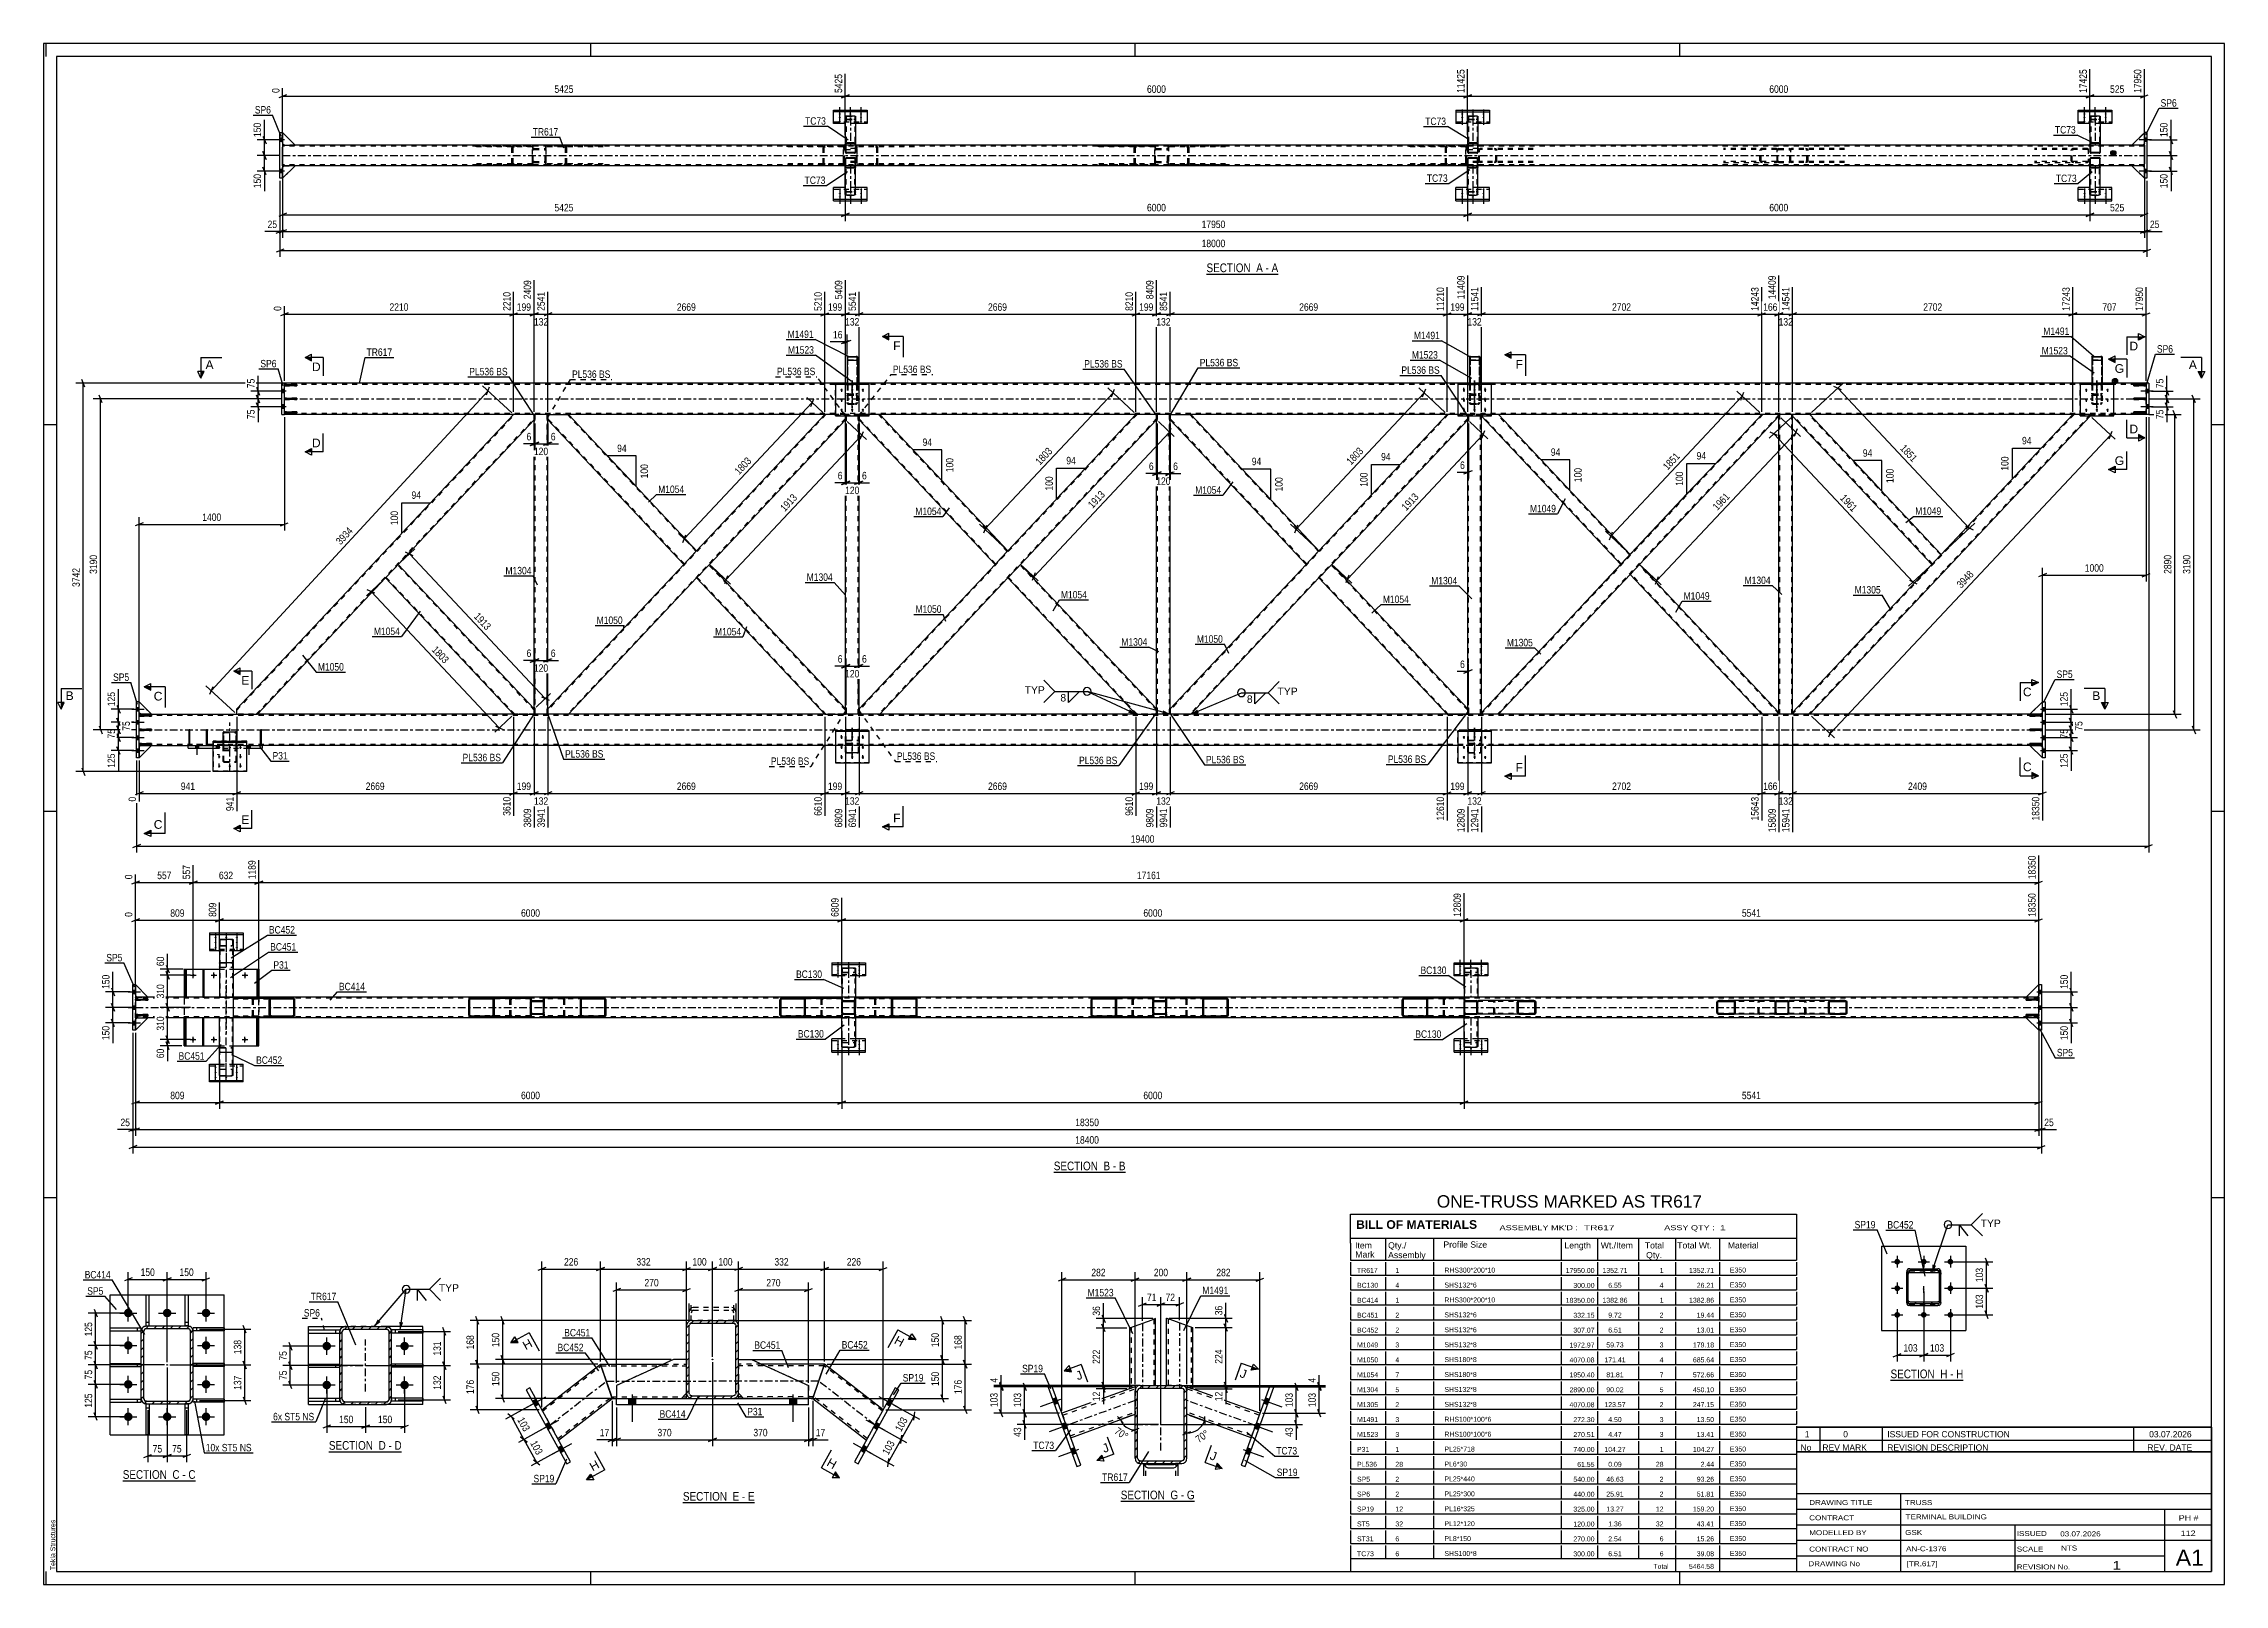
# Model space of a CAD drawing. Header units: millimetres. Extents: x -93 to 748, y -457 to 137.
import ezdxf

# ---------------------------------------------------------------- set-up
doc = ezdxf.new("R2010")
doc.units = ezdxf.units.MM
doc.linetypes.add('DXK_LINE_DOT2', pattern=[3.9198, 1.9599, -1.9599])
doc.linetypes.add('DXK_LINE_DOT3', pattern=[5.9187, 2.979, -0.9799, 0.9799, -0.9799])
doc.styles.add('Arial', font='ARIAL.TTF', dxfattribs={"height": 0.2})
doc.styles.add('Arial Bold', font='ARIALBD.TTF', dxfattribs={"height": 0.2})
doc.styles.add('Arial Narrow', font='ARIALN.TTF', dxfattribs={"height": 0.2})

# ---------------------------------------------------------------- blocks, each defined once
blk = doc.blocks.new('Unknown-761532223-18 - 3537')
at = {"color": 6, "linetype": 'Continuous'}
blk.add_line((322.55, -424.98), (351.05, -424.98), dxfattribs=at)
at = {"color": 0, "linetype": 'Continuous'}
blk.add_wipeout([(340.66, -424.23), (340.66, -420.73), (322.55, -420.73), (322.55, -424.23)], dxfattribs=at)
blk.add_wipeout([(344.69, -424.23), (344.69, -420.73), (341.71, -420.73), (341.71, -424.23)], dxfattribs=at)
at = {"color": 7, "linetype": 'Continuous', "style": 'Arial Narrow'}
blk.add_text('SECTION ', height=3.34, dxfattribs=at).set_placement((322.55, -424.23))
at = {"color": 0, "linetype": 'Continuous'}
blk.add_wipeout([(347.01, -424.23), (347.01, -420.73), (345.74, -420.73), (345.74, -424.23)], dxfattribs=at)
blk.add_wipeout([(351.05, -424.23), (351.05, -420.73), (348.06, -420.73), (348.06, -424.23)], dxfattribs=at)
at = {"color": 7, "linetype": 'Continuous', "style": 'Arial Narrow'}
for s, p in [('G', (341.71, -424.23)), ('-', (345.74, -424.23)), ('G', (348.06, -424.23))]:
    blk.add_text(s, height=3.34, dxfattribs=at).set_placement(p)
blk = doc.blocks.new('Unknown-761532223-1162')
at = {"color": 5, "linetype": 'Continuous'}
for p, q in [((748.16, 136.96), (-92.84, 136.96)), ((-92.84, 136.96), (-92.84, -457.04)), ((-91.84, 131.96), (-91.84, 136.96)), ((118.16, 131.96), (118.16, 136.96)), ((328.16, 131.96), (328.16, 136.96)), ((538.16, 131.96), (538.16, 136.96)), ((748.16, -457.04), (748.16, 136.96)), ((743.16, 131.96), (-87.84, 131.96)), ((-87.84, 131.96), (-87.84, -452.04)), ((743.16, -452.04), (743.16, 131.96)), ((-87.84, -10.04), (-92.84, -10.04)), ((748.16, -10.04), (743.16, -10.04)), ((-87.84, -159.04), (-92.84, -159.04)), ((748.16, -159.04), (743.16, -159.04)), ((-87.84, -308.04), (-92.84, -308.04)), ((748.16, -308.04), (743.16, -308.04)), ((-91.84, -457.04), (-91.84, -452.04)), ((-87.84, -452.04), (743.16, -452.04)), ((118.16, -457.04), (118.16, -452.04)), ((328.16, -457.04), (328.16, -452.04)), ((538.16, -457.04), (538.16, -452.04)), ((-92.84, -457.04), (748.16, -457.04))]:
    blk.add_line(p, q, dxfattribs=at)
at = {"color": 174, "linetype": 'Continuous', "style": 'Arial'}
blk.add_text('Tekla Structures', height=1.9102, rotation=90, dxfattribs=at).set_placement((-88.34, -451.54))
blk = doc.blocks.new('Unknown-761532223-32020')
at = {"color": 7, "linetype": 'Continuous'}
for p, q in [((411.16, -314.28), (583.16, -314.28)), ((411.16, -325.53), (411.16, -314.28)), ((583.16, -314.28), (583.16, -325.53)), ((411.16, -323.53), (583.16, -323.53)), ((411.16, -325.53), (411.16, -330.53)), ((424.66, -323.53), (424.66, -332.03)), ((443.16, -323.53), (443.16, -332.03)), ((492.44, -323.53), (492.44, -332.03)), ((506.44, -323.53), (506.44, -332.03)), ((522.16, -323.53), (522.16, -332.03)), ((536.44, -323.53), (536.44, -332.03)), ((553.44, -323.53), (553.44, -332.03)), ((583.16, -325.53), (583.16, -332.03)), ((411.16, -330.53), (411.16, -332.03)), ((411.16, -332.03), (583.16, -332.03)), ((411.16, -332.81), (411.16, -337.78)), ((424.66, -332.81), (424.66, -337.78)), ((443.16, -332.81), (443.16, -337.78)), ((492.44, -332.81), (492.44, -337.78)), ((506.44, -332.81), (506.44, -337.78)), ((522.16, -332.81), (522.16, -337.78)), ((536.44, -332.81), (536.44, -337.78)), ((553.44, -332.81), (553.44, -337.78)), ((583.16, -332.81), (583.16, -337.78)), ((411.16, -337.78), (583.16, -337.78)), ((411.16, -338.56), (411.16, -343.53)), ((411.16, -343.53), (583.16, -343.53)), ((411.16, -344.31), (411.16, -349.28)), ((424.66, -338.56), (424.66, -343.53)), ((424.66, -344.31), (424.66, -349.28)), ((443.16, -338.56), (443.16, -343.53)), ((443.16, -344.31), (443.16, -349.28)), ((492.44, -338.56), (492.44, -343.53)), ((492.44, -344.31), (492.44, -349.28)), ((506.44, -338.56), (506.44, -343.53)), ((506.44, -344.31), (506.44, -349.28)), ((522.16, -338.56), (522.16, -343.53)), ((522.16, -344.31), (522.16, -349.28)), ((536.44, -338.56), (536.44, -343.53)), ((536.44, -344.31), (536.44, -349.28)), ((553.44, -338.56), (553.44, -343.53)), ((553.44, -344.31), (553.44, -349.28)), ((583.16, -338.56), (583.16, -343.53)), ((583.16, -344.31), (583.16, -349.28)), ((411.16, -349.28), (583.16, -349.28)), ((411.16, -350.06), (411.16, -355.03)), ((424.66, -350.06), (424.66, -355.03)), ((443.16, -350.06), (443.16, -355.03)), ((492.44, -350.06), (492.44, -355.03)), ((506.44, -350.06), (506.44, -355.03)), ((522.16, -350.06), (522.16, -355.03)), ((536.44, -350.06), (536.44, -355.03)), ((553.44, -350.06), (553.44, -355.03)), ((583.16, -350.06), (583.16, -355.03)), ((411.16, -355.03), (583.16, -355.03)), ((411.16, -355.81), (411.16, -360.78)), ((411.16, -360.78), (583.16, -360.78)), ((411.16, -361.56), (411.16, -366.53)), ((424.66, -355.81), (424.66, -360.78)), ((424.66, -361.56), (424.66, -366.53)), ((443.16, -355.81), (443.16, -360.78)), ((443.16, -361.56), (443.16, -366.53)), ((492.44, -355.81), (492.44, -360.78)), ((492.44, -361.56), (492.44, -366.53)), ((506.44, -355.81), (506.44, -360.78)), ((506.44, -361.56), (506.44, -366.53)), ((522.16, -355.81), (522.16, -360.78)), ((522.16, -361.56), (522.16, -366.53)), ((536.44, -355.81), (536.44, -360.78)), ((536.44, -361.56), (536.44, -366.53)), ((553.44, -355.81), (553.44, -360.78)), ((553.44, -361.56), (553.44, -366.53)), ((583.16, -355.81), (583.16, -360.78)), ((583.16, -361.56), (583.16, -366.53)), ((411.16, -366.53), (583.16, -366.53)), ((411.16, -367.31), (411.16, -372.28)), ((424.66, -367.31), (424.66, -372.28)), ((443.16, -367.31), (443.16, -372.28)), ((492.44, -367.31), (492.44, -372.28)), ((506.44, -367.31), (506.44, -372.28)), ((522.16, -367.31), (522.16, -372.28)), ((536.44, -367.31), (536.44, -372.28)), ((553.44, -367.31), (553.44, -372.28)), ((583.16, -367.31), (583.16, -372.28)), ((411.16, -372.28), (583.16, -372.28)), ((411.16, -373.06), (411.16, -378.03)), ((411.16, -378.03), (583.16, -378.03)), ((424.66, -373.06), (424.66, -378.03)), ((443.16, -373.06), (443.16, -378.03)), ((492.44, -373.06), (492.44, -378.03)), ((506.44, -373.06), (506.44, -378.03)), ((522.16, -373.06), (522.16, -378.03)), ((536.44, -373.06), (536.44, -378.03)), ((553.44, -373.06), (553.44, -378.03)), ((583.16, -373.06), (583.16, -378.03)), ((411.16, -378.81), (411.16, -383.78)), ((411.16, -383.78), (583.16, -383.78)), ((411.16, -384.56), (411.16, -389.53)), ((424.66, -378.81), (424.66, -383.78)), ((424.66, -384.56), (424.66, -389.53)), ((443.16, -378.81), (443.16, -383.78)), ((443.16, -384.56), (443.16, -389.53)), ((492.44, -378.81), (492.44, -383.78)), ((492.44, -384.56), (492.44, -389.53)), ((506.44, -378.81), (506.44, -383.78)), ((506.44, -384.56), (506.44, -389.53)), ((522.16, -378.81), (522.16, -383.78)), ((522.16, -384.56), (522.16, -389.53)), ((536.44, -378.81), (536.44, -383.78)), ((536.44, -384.56), (536.44, -389.53)), ((553.44, -378.81), (553.44, -383.78)), ((553.44, -384.56), (553.44, -389.53)), ((583.16, -378.81), (583.16, -383.78)), ((583.16, -384.56), (583.16, -389.53)), ((411.16, -389.53), (583.16, -389.53)), ((411.16, -390.31), (411.16, -395.28)), ((424.66, -390.31), (424.66, -395.28)), ((443.16, -390.31), (443.16, -395.28)), ((492.44, -390.31), (492.44, -395.28)), ((506.44, -390.31), (506.44, -395.28)), ((522.16, -390.31), (522.16, -395.28)), ((536.44, -390.31), (536.44, -395.28)), ((553.44, -390.31), (553.44, -395.28)), ((583.16, -390.31), (583.16, -395.28)), ((411.16, -395.28), (583.16, -395.28)), ((411.16, -396.06), (411.16, -401.03)), ((411.16, -401.03), (583.16, -401.03)), ((411.16, -401.81), (411.16, -406.78)), ((424.66, -396.06), (424.66, -401.03)), ((424.66, -401.81), (424.66, -406.78)), ((443.16, -396.06), (443.16, -401.03)), ((443.16, -401.81), (443.16, -406.78)), ((492.44, -396.06), (492.44, -401.03)), ((492.44, -401.81), (492.44, -406.78)), ((506.44, -396.06), (506.44, -401.03)), ((506.44, -401.81), (506.44, -406.78)), ((522.16, -396.06), (522.16, -401.03)), ((522.16, -401.81), (522.16, -406.78)), ((536.44, -396.06), (536.44, -401.03)), ((536.44, -401.81), (536.44, -406.78)), ((553.44, -396.06), (553.44, -401.03)), ((553.44, -401.81), (553.44, -406.78)), ((583.16, -396.06), (583.16, -401.03)), ((583.16, -401.81), (583.16, -406.78)), ((411.16, -406.78), (583.16, -406.78)), ((411.16, -407.56), (411.16, -412.53)), ((424.66, -407.56), (424.66, -412.53)), ((443.16, -407.56), (443.16, -412.53)), ((492.44, -407.56), (492.44, -412.53)), ((506.44, -407.56), (506.44, -412.53)), ((522.16, -407.56), (522.16, -412.53)), ((536.44, -407.56), (536.44, -412.53)), ((553.44, -407.56), (553.44, -412.53)), ((583.16, -407.56), (583.16, -412.53)), ((411.16, -412.53), (583.16, -412.53)), ((411.16, -413.31), (411.16, -418.28)), ((411.16, -418.28), (583.16, -418.28)), ((411.16, -419.06), (411.16, -424.04)), ((424.66, -413.31), (424.66, -418.28)), ((424.66, -419.06), (424.66, -424.04)), ((443.16, -413.31), (443.16, -418.28)), ((443.16, -419.06), (443.16, -424.04)), ((492.44, -413.31), (492.44, -418.28)), ((492.44, -419.06), (492.44, -424.04)), ((506.44, -413.31), (506.44, -418.28)), ((506.44, -419.06), (506.44, -424.04)), ((522.16, -413.31), (522.16, -418.28)), ((522.16, -419.06), (522.16, -424.04)), ((536.44, -413.31), (536.44, -418.28)), ((536.44, -419.06), (536.44, -424.04)), ((553.44, -413.31), (553.44, -418.28)), ((553.44, -419.06), (553.44, -424.04)), ((583.16, -413.31), (583.16, -418.28)), ((583.16, -419.06), (583.16, -424.04)), ((411.16, -424.04), (583.16, -424.04)), ((411.16, -424.81), (411.16, -429.79)), ((424.66, -424.81), (424.66, -429.79)), ((443.16, -424.81), (443.16, -429.79)), ((492.44, -424.81), (492.44, -429.79)), ((506.44, -424.81), (506.44, -429.79)), ((522.16, -424.81), (522.16, -429.79)), ((536.44, -424.81), (536.44, -429.79)), ((553.44, -424.81), (553.44, -429.79)), ((583.16, -424.81), (583.16, -429.79)), ((411.16, -429.79), (583.16, -429.79)), ((411.16, -430.56), (411.16, -435.54)), ((411.16, -435.54), (583.16, -435.54)), ((411.16, -436.31), (411.16, -441.29)), ((424.66, -430.56), (424.66, -435.54)), ((424.66, -436.31), (424.66, -441.29)), ((443.16, -430.56), (443.16, -435.54)), ((443.16, -436.31), (443.16, -441.29)), ((492.44, -430.56), (492.44, -435.54)), ((492.44, -436.31), (492.44, -441.29)), ((506.44, -430.56), (506.44, -435.54)), ((506.44, -436.31), (506.44, -441.29)), ((522.16, -430.56), (522.16, -435.54)), ((522.16, -436.31), (522.16, -441.29)), ((536.44, -430.56), (536.44, -435.54)), ((536.44, -436.31), (536.44, -441.29)), ((553.44, -430.56), (553.44, -435.54)), ((553.44, -436.31), (553.44, -441.29)), ((583.16, -430.56), (583.16, -435.54)), ((583.16, -436.31), (583.16, -441.29)), ((411.16, -441.29), (583.16, -441.29)), ((411.16, -442.06), (411.16, -447.04)), ((424.66, -442.06), (424.66, -447.04)), ((443.16, -442.06), (443.16, -447.04)), ((492.44, -442.06), (492.44, -447.04)), ((506.44, -442.06), (506.44, -447.04)), ((522.16, -442.06), (522.16, -447.04)), ((536.44, -442.06), (536.44, -447.04)), ((553.44, -442.06), (553.44, -447.04)), ((583.16, -442.06), (583.16, -447.04)), ((411.16, -447.04), (583.16, -447.04)), ((411.16, -447.04), (583.16, -447.04)), ((411.16, -447.04), (411.16, -452.04)), ((411.16, -452.04), (583.16, -452.04)), ((536.44, -447.04), (536.44, -452.04)), ((553.44, -447.04), (553.44, -452.04)), ((583.16, -447.04), (583.16, -452.04))]:
    blk.add_line(p, q, dxfattribs=at)
at = {"color": 7}
for s, height, style, p in [('BILL OF MATERIALS', 3.3405, 'Arial Bold', (413.32, -319.97)), ('Profile Size', 2.3877, 'Arial', (446.98, -327.21)), ('Mark', 2.388, 'Arial', (413, -331.03))]:
    blk.add_text(s, height=height, dxfattribs=dict(at, style=style)).set_placement(p)
at = {"color": 7, "linetype": 'Continuous', "style": 'Arial Narrow'}
for s, height, width, p in [("ASSEMBLY MK'D :", 1.9089, 1.6, (468.66, -320.48)), ('TR617', 1.909, 1.794707, (501.16, -320.48)), ('ASSY QTY :', 1.909, 1.6, (532.16, -320.48)), ('1', 1.91, 1.794707, (553.66, -320.48))]:
    blk.add_text(s, height=height, dxfattribs=dict(at, width=width)).set_placement(p)
at = {"color": 7, "linetype": 'Continuous'}
for s, height, style, p in [('Item', 2.388, 'Arial', (412.91, -327.53)), ('Qty./', 2.388, 'Arial', (425.66, -327.53)), ('Length', 2.388, 'Arial', (493.66, -327.53)), ('Wt./Item', 2.388, 'Arial', (507.66, -327.53)), ('Total', 2.388, 'Arial', (524.66, -327.53)), ('Total Wt.', 2.388, 'Arial', (537.16, -327.53)), ('Material', 2.388, 'Arial', (556.66, -327.53)), ('TR617', 1.91, 'Arial', (413.66, -336.94)), ('Assembly', 2.388, 'Arial', (425.66, -331.26)), ('1', 1.91, 'Arial', (428.47, -336.94)), ('RHS300*200*10', 1.9102, 'Arial', (447.37, -336.84)), ('17950.00', 1.91, 'Arial', (494.13, -336.98)), ('1352.71', 1.91, 'Arial', (508.33, -336.94)), ('Qty.', 2.388, 'Arial', (525.16, -331.26)), ('1', 1.91, 'Arial', (530.38, -336.94)), ('1352.71', 1.91, 'Arial', (541.72, -336.94)), ('E350', 1.91, 'Arial', (557.47, -336.81)), ('BC130', 1.91, 'Arial', (413.66, -342.69)), ('4', 1.91, 'Arial', (428.47, -342.69)), ('SHS132*6', 1.91, 'Arial', (447.37, -342.59)), ('300.00', 1.91, 'Arial', (497.1, -342.73)), ('6.55', 1.91, 'Arial', (510.55, -342.69)), ('4', 1.91, 'Arial', (530.38, -342.69)), ('26.21', 1.91, 'Arial', (544.68, -342.69)), ('E350', 1.91, 'Arial', (557.47, -342.56)), ('BC414', 1.91, 'Arial', (413.66, -348.44)), ('BC451', 1.91, 'Arial', (413.66, -354.19)), ('2', 1.91, 'Arial', (428.47, -354.19)), ('1', 1.91, 'Arial', (428.47, -348.44)), ('SHS132*6', 1.91, 'Arial', (447.37, -354.09)), ('RHS300*200*10', 1.9102, 'Arial', (447.37, -348.34)), ('18350.00', 1.91, 'Arial', (494.13, -348.48)), ('332.15', 1.91, 'Arial', (497.1, -354.23)), ('1382.86', 1.91, 'Arial', (508.33, -348.44)), ('9.72', 1.91, 'Arial', (510.55, -354.19)), ('2', 1.91, 'Arial', (530.38, -354.19)), ('1', 1.91, 'Arial', (530.38, -348.44)), ('1382.86', 1.91, 'Arial', (541.72, -348.44)), ('19.44', 1.91, 'Arial', (544.68, -354.19)), ('E350', 1.91, 'Arial', (557.47, -348.31)), ('E350', 1.91, 'Arial', (557.47, -354.06)), ('BC452', 1.91, 'Arial', (413.66, -359.94)), ('2', 1.91, 'Arial', (428.47, -359.94)), ('SHS132*6', 1.91, 'Arial', (447.37, -359.84)), ('307.07', 1.91, 'Arial', (497.1, -359.98)), ('6.51', 1.91, 'Arial', (510.55, -359.94)), ('2', 1.91, 'Arial', (530.38, -359.94)), ('13.01', 1.91, 'Arial', (544.68, -359.94)), ('E350', 1.91, 'Arial', (557.47, -359.81)), ('M1049', 1.91, 'Arial', (413.66, -365.69)), ('M1050', 1.91, 'Arial', (413.66, -371.44)), ('4', 1.91, 'Arial', (428.47, -371.44)), ('3', 1.91, 'Arial', (428.47, -365.69)), ('SHS132*8', 1.91, 'Arial', (447.37, -365.59)), ('SHS180*8', 1.91, 'Arial', (447.37, -371.34)), ('4070.08', 1.91, 'Arial', (495.61, -371.48)), ('1972.97', 1.91, 'Arial', (495.61, -365.73)), ('171.41', 1.91, 'Arial', (509.07, -371.44)), ('59.73', 1.91, 'Arial', (509.81, -365.69)), ('4', 1.91, 'Arial', (530.38, -371.44)), ('3', 1.91, 'Arial', (530.38, -365.69)), ('685.64', 1.91, 'Arial', (543.2, -371.44)), ('179.18', 1.91, 'Arial', (543.2, -365.69)), ('E350', 1.91, 'Arial', (557.47, -365.56)), ('E350', 1.91, 'Arial', (557.47, -371.31)), ('M1054', 1.91, 'Arial', (413.66, -377.19)), ('7', 1.91, 'Arial', (428.47, -377.19)), ('SHS180*8', 1.91, 'Arial', (447.37, -377.09)), ('1950.40', 1.91, 'Arial', (495.61, -377.23)), ('81.81', 1.91, 'Arial', (509.81, -377.19)), ('7', 1.91, 'Arial', (530.38, -377.19)), ('572.66', 1.91, 'Arial', (543.2, -377.19)), ('E350', 1.91, 'Arial', (557.47, -377.06)), ('M1304', 1.91, 'Arial', (413.66, -382.94)), ('M1305', 1.91, 'Arial', (413.66, -388.69)), ('5', 1.91, 'Arial', (428.47, -382.94)), ('2', 1.91, 'Arial', (428.47, -388.69)), ('SHS132*8', 1.91, 'Arial', (447.37, -382.84)), ('SHS132*8', 1.91, 'Arial', (447.37, -388.59)), ('4070.08', 1.91, 'Arial', (495.61, -388.73)), ('2890.00', 1.91, 'Arial', (495.61, -382.98)), ('123.57', 1.91, 'Arial', (509.07, -388.69)), ('90.02', 1.91, 'Arial', (509.81, -382.94)), ('5', 1.91, 'Arial', (530.38, -382.94)), ('2', 1.91, 'Arial', (530.38, -388.69)), ('450.10', 1.91, 'Arial', (543.2, -382.94)), ('247.15', 1.91, 'Arial', (543.2, -388.69)), ('E350', 1.91, 'Arial', (557.47, -382.81)), ('E350', 1.91, 'Arial', (557.47, -388.56)), ('M1491', 1.91, 'Arial', (413.66, -394.44)), ('3', 1.91, 'Arial', (428.47, -394.44)), ('RHS100*100*6', 1.9102, 'Arial', (447.37, -394.34)), ('272.30', 1.91, 'Arial', (497.1, -394.48)), ('4.50', 1.91, 'Arial', (510.55, -394.44)), ('3', 1.91, 'Arial', (530.38, -394.44)), ('13.50', 1.91, 'Arial', (544.68, -394.44)), ('E350', 1.91, 'Arial', (557.47, -394.31)), ('M1523', 1.91, 'Arial', (413.66, -400.19)), ('3', 1.91, 'Arial', (428.47, -400.19)), ('RHS100*100*6', 1.9102, 'Arial', (447.37, -400.09)), ('270.51', 1.91, 'Arial', (497.1, -400.23)), ('4.47', 1.91, 'Arial', (510.55, -400.19)), ('3', 1.91, 'Arial', (530.38, -400.19)), ('13.41', 1.91, 'Arial', (544.68, -400.19)), ('E350', 1.91, 'Arial', (557.47, -400.06)), ('P31', 1.91, 'Arial', (413.66, -405.94)), ('PL536', 1.91, 'Arial', (413.66, -411.69)), ('28', 1.91, 'Arial', (428.47, -411.69)), ('1', 1.91, 'Arial', (428.47, -405.94)), ('PL25*718', 1.91, 'Arial', (447.37, -405.84)), ('PL6*30', 1.91, 'Arial', (447.37, -411.59)), ('740.00', 1.91, 'Arial', (497.1, -405.98)), ('61.55', 1.91, 'Arial', (498.58, -411.73)), ('104.27', 1.91, 'Arial', (509.07, -405.94)), ('0.09', 1.91, 'Arial', (510.55, -411.69)), ('28', 1.91, 'Arial', (528.9, -411.69)), ('1', 1.91, 'Arial', (530.38, -405.94)), ('104.27', 1.91, 'Arial', (543.2, -405.94)), ('2.44', 1.91, 'Arial', (546.16, -411.69)), ('E350', 1.91, 'Arial', (557.47, -405.81)), ('E350', 1.91, 'Arial', (557.47, -411.56)), ('SP5', 1.91, 'Arial', (413.66, -417.44)), ('2', 1.91, 'Arial', (428.47, -417.44)), ('PL25*440', 1.91, 'Arial', (447.37, -417.34)), ('540.00', 1.91, 'Arial', (497.1, -417.48)), ('46.63', 1.91, 'Arial', (509.81, -417.44)), ('2', 1.91, 'Arial', (530.38, -417.44)), ('93.26', 1.91, 'Arial', (544.68, -417.44)), ('E350', 1.91, 'Arial', (557.47, -417.31)), ('SP6', 1.91, 'Arial', (413.66, -423.19)), ('SP19', 1.91, 'Arial', (413.66, -428.94)), ('2', 1.91, 'Arial', (428.47, -423.19)), ('12', 1.91, 'Arial', (428.47, -428.94)), ('PL25*300', 1.91, 'Arial', (447.37, -423.09)), ('PL16*325', 1.91, 'Arial', (447.37, -428.84)), ('440.00', 1.91, 'Arial', (497.1, -423.23)), ('325.00', 1.91, 'Arial', (497.1, -428.98)), ('25.91', 1.91, 'Arial', (509.81, -423.19)), ('13.27', 1.91, 'Arial', (509.81, -428.94)), ('12', 1.91, 'Arial', (528.9, -428.94)), ('2', 1.91, 'Arial', (530.38, -423.19)), ('159.20', 1.91, 'Arial', (543.2, -428.94)), ('51.81', 1.91, 'Arial', (544.68, -423.19)), ('E350', 1.91, 'Arial', (557.47, -423.06)), ('E350', 1.91, 'Arial', (557.47, -428.81)), ('ST5', 1.91, 'Arial', (413.66, -434.69)), ('32', 1.91, 'Arial', (428.47, -434.69)), ('PL12*120', 1.91, 'Arial', (447.37, -434.59)), ('120.00', 1.91, 'Arial', (497.1, -434.73)), ('1.36', 1.91, 'Arial', (510.55, -434.69)), ('32', 1.91, 'Arial', (528.9, -434.69)), ('43.41', 1.91, 'Arial', (544.68, -434.69)), ('E350', 1.91, 'Arial', (557.47, -434.56)), ('TC73', 1.91, 'Arial', (413.66, -446.19)), ('ST31', 1.91, 'Arial', (413.66, -440.44)), ('6', 1.91, 'Arial', (428.47, -440.44)), ('6', 1.91, 'Arial', (428.47, -446.19)), ('SHS100*8', 1.91, 'Arial', (447.37, -446.09)), ('PL8*150', 1.91, 'Arial', (447.37, -440.34)), ('300.00', 1.91, 'Arial', (497.1, -446.23)), ('270.00', 1.91, 'Arial', (497.1, -440.48)), ('2.54', 1.91, 'Arial', (510.55, -440.44)), ('6.51', 1.91, 'Arial', (510.55, -446.19)), ('6', 1.91, 'Arial', (530.38, -440.44)), ('6', 1.91, 'Arial', (530.38, -446.19)), ('39.08', 1.91, 'Arial', (544.68, -446.19)), ('15.26', 1.91, 'Arial', (544.68, -440.44)), ('E350', 1.91, 'Arial', (557.47, -440.31)), ('E350', 1.91, 'Arial', (557.47, -446.06)), ('Total', 1.909, 'Arial Narrow', (528, -451.04)), ('5464.58', 1.91, 'Arial', (541.68, -451.04))]:
    blk.add_text(s, height=height, dxfattribs=dict(at, style=style)).set_placement(p)
blk = doc.blocks.new('Unknown-761532223-32021')
at = {"color": 2, "linetype": 'Continuous'}
blk.add_line((437.16, -314.28), (554.66, -314.28), dxfattribs=at)
at = {"color": 7, "style": 'Arial'}
blk.add_text('ONE-TRUSS MARKED AS TR617', height=4.7754, dxfattribs=at).set_placement((444.42, -311.78))
blk = doc.blocks.new('Unknown-761532223-32022')
at = {"color": 7, "linetype": 'Continuous'}
for p, q in [((583.16, -405.98), (743.16, -405.98)), ((583.16, -405.99), (583.16, -452.04)), ((743.16, -406.04), (743.16, -452.04)), ((583.16, -422.04), (743.16, -422.04)), ((583.16, -428.04), (743.16, -428.04)), ((623.3, -422.04), (623.3, -452.04)), ((725.16, -451.98), (725.16, -427.98)), ((583.16, -434.04), (743.16, -434.04)), ((667.3, -434.04), (667.3, -452.04)), ((583.16, -440.04), (743.16, -440.04)), ((583.16, -446.04), (725.16, -446.04)), ((583.16, -452.04), (743.16, -452.04))]:
    blk.add_line(p, q, dxfattribs=at)
at = {"color": 7, "style": 'Arial Narrow'}
for s, height, width, p in [('DRAWING TITLE', 1.9089, 1.425378, (588.05, -426.43)), ('TRUSS', 1.909, 1.425378, (624.97, -426.45)), ('CONTRACT', 1.909, 1.425378, (588.05, -432.33)), ('MODELLED BY', 1.9089, 1.425378, (588.05, -438.05)), ('GSK', 1.909, 1.425378, (625.05, -437.99)), ('TERMINAL BUILDING', 1.9089, 1.425378, (625.22, -431.96)), ('ISSUED', 1.909, 1.425378, (668.1, -438.39)), ('03.07.2026', 1.909, 1.425378, (684.85, -438.52)), ('CONTRACT NO', 1.9089, 1.425378, (588.05, -444.38)), ('AN-C-1376', 1.909, 1.425378, (625.39, -444.26)), ('SCALE', 1.909, 1.425378, (668.1, -444.39)), ('A1', 6.204, 1.25, (729.4, -449.84)), ('DRAWING No', 1.909, 1.425378, (587.72, -450.04)), ('[TR.617]', 1.909, 1.425378, (625.63, -450.05)), ('REVISION No.', 1.9089, 1.425378, (668.1, -451.27)), ('1', 3.34, 1.5, (705.08, -451.36))]:
    blk.add_text(s, height=height, dxfattribs=dict(at, width=width)).set_placement(p)
at = {"color": 7, "linetype": 'Continuous', "style": 'Arial Narrow'}
for s, height, width, p in [('PH #', 2.1, 1.42538, (730.56, -432.48)), ('112', 2.1, 1.42538, (731.35, -438.38)), ('NTS', 1.909, 1.425378, (685.16, -443.98))]:
    blk.add_text(s, height=height, dxfattribs=dict(at, width=width)).set_placement(p)
blk = doc.blocks.new('Unknown-761532223-32023')
at = {"color": 7, "linetype": 'Continuous'}
for p, q in [((583.16, -396.48), (743.16, -396.48)), ((743.16, -396.48), (583.16, -396.48)), ((583.16, -396.48), (583.16, -401.48)), ((583.16, -401.48), (743.16, -401.48)), ((583.16, -401.48), (583.16, -405.98)), ((583.16, -401.48), (743.16, -401.48)), ((592.16, -396.48), (592.16, -401.48)), ((592.16, -401.48), (592.16, -405.98)), ((616.16, -396.48), (616.16, -401.48)), ((616.16, -401.48), (616.16, -405.98)), ((713.16, -396.48), (713.16, -401.48)), ((713.16, -401.48), (713.16, -405.98)), ((743.16, -396.48), (743.16, -401.48)), ((743.16, -401.48), (743.16, -405.98)), ((743.16, -405.98), (583.16, -405.98))]:
    blk.add_line(p, q, dxfattribs=at)
at = {"color": 7, "linetype": 'Continuous', "style": 'Arial Narrow'}
for s, height, width, p in [('No', 2.386, 1.2, (584.71, -405.48)), ('1', 2.39, 1.196471, (586.32, -400.34)), ('REV MARK', 2.386, 1.2, (593.16, -405.48)), ('0', 2.39, 1.196471, (601.17, -400.34)), ('REVISION DESCRIPTION', 2.3861, 1.2, (618.16, -405.48)), ('ISSUED FOR CONSTRUCTION', 2.3861, 1.196471, (618.16, -400.34)), ('REV. DATE', 2.386, 1.2, (718.45, -405.48)), ('03.07.2026', 2.386, 1.196471, (719.16, -400.34))]:
    blk.add_text(s, height=height, dxfattribs=dict(at, width=width)).set_placement(p)
blk = doc.blocks.new('Unknown-761532223-19 - 4388')
at = {"color": 6, "linetype": 'Continuous'}
blk.add_line((153.71, -425.52), (181.36, -425.52), dxfattribs=at)
at = {"color": 0, "linetype": 'Continuous'}
blk.add_wipeout([(171.82, -424.77), (171.82, -421.27), (153.71, -421.27), (153.71, -424.77)], dxfattribs=at)
blk.add_wipeout([(175.43, -424.77), (175.43, -421.27), (172.87, -421.27), (172.87, -424.77)], dxfattribs=at)
at = {"color": 7, "linetype": 'Continuous', "style": 'Arial Narrow'}
blk.add_text('SECTION ', height=3.34, dxfattribs=at).set_placement((153.71, -424.77))
at = {"color": 0, "linetype": 'Continuous'}
blk.add_wipeout([(177.75, -424.77), (177.75, -421.27), (176.48, -421.27), (176.48, -424.77)], dxfattribs=at)
blk.add_wipeout([(181.36, -424.77), (181.36, -421.27), (178.8, -421.27), (178.8, -424.77)], dxfattribs=at)
at = {"color": 7, "linetype": 'Continuous', "style": 'Arial Narrow'}
for s, p in [('E', (172.87, -424.77)), ('-', (176.48, -424.77)), ('E', (178.8, -424.77))]:
    blk.add_text(s, height=3.34, dxfattribs=at).set_placement(p)
blk = doc.blocks.new('Unknown-761532223-12 - 5087')
at = {"color": 6, "linetype": 'Continuous'}
blk.add_line((355.63, 48.12), (383.28, 48.12), dxfattribs=at)
at = {"color": 0, "linetype": 'Continuous'}
blk.add_wipeout([(373.74, 48.87), (373.74, 52.37), (355.63, 52.37), (355.63, 48.87)], dxfattribs=at)
blk.add_wipeout([(377.35, 48.87), (377.35, 52.37), (374.79, 52.37), (374.79, 48.87)], dxfattribs=at)
at = {"color": 7, "linetype": 'Continuous', "style": 'Arial Narrow'}
blk.add_text('SECTION ', height=3.34, dxfattribs=at).set_placement((355.63, 48.87))
at = {"color": 0, "linetype": 'Continuous'}
blk.add_wipeout([(379.67, 48.87), (379.67, 52.37), (378.4, 52.37), (378.4, 48.87)], dxfattribs=at)
blk.add_wipeout([(383.28, 48.87), (383.28, 52.37), (380.72, 52.37), (380.72, 48.87)], dxfattribs=at)
at = {"color": 7, "linetype": 'Continuous', "style": 'Arial Narrow'}
for s, p in [('A', (374.79, 48.87)), ('A', (380.72, 48.87)), ('-', (378.4, 48.87))]:
    blk.add_text(s, height=3.34, dxfattribs=at).set_placement(p)
blk = doc.blocks.new('Unknown-761532223-13 - 5498')
at = {"color": 6, "linetype": 'Continuous'}
blk.add_line((296.72, -298.13), (324.37, -298.13), dxfattribs=at)
at = {"color": 0, "linetype": 'Continuous'}
blk.add_wipeout([(314.83, -297.38), (314.83, -293.88), (296.72, -293.88), (296.72, -297.38)], dxfattribs=at)
blk.add_wipeout([(318.44, -297.38), (318.44, -293.88), (315.88, -293.88), (315.88, -297.38)], dxfattribs=at)
at = {"color": 7, "linetype": 'Continuous', "style": 'Arial Narrow'}
blk.add_text('SECTION ', height=3.34, dxfattribs=at).set_placement((296.72, -297.38))
at = {"color": 0, "linetype": 'Continuous'}
blk.add_wipeout([(320.76, -297.38), (320.76, -293.88), (319.49, -293.88), (319.49, -297.38)], dxfattribs=at)
blk.add_wipeout([(324.37, -297.38), (324.37, -293.88), (321.81, -293.88), (321.81, -297.38)], dxfattribs=at)
at = {"color": 7, "linetype": 'Continuous', "style": 'Arial Narrow'}
for s, p in [('B', (315.88, -297.38)), ('B', (321.81, -297.38)), ('-', (319.49, -297.38))]:
    blk.add_text(s, height=3.34, dxfattribs=at).set_placement(p)
blk = doc.blocks.new('Unknown-761532223-14 - 4037')
at = {"color": 6, "linetype": 'Continuous'}
blk.add_line((-62.32, -417.1), (-34.25, -417.1), dxfattribs=at)
at = {"color": 0, "linetype": 'Continuous'}
blk.add_wipeout([(-44.21, -416.35), (-44.21, -412.85), (-62.32, -412.85), (-62.32, -416.35)], dxfattribs=at)
blk.add_wipeout([(-40.39, -416.35), (-40.39, -412.85), (-43.16, -412.85), (-43.16, -416.35)], dxfattribs=at)
at = {"color": 7, "linetype": 'Continuous', "style": 'Arial Narrow'}
blk.add_text('SECTION ', height=3.34, dxfattribs=at).set_placement((-62.32, -416.35))
at = {"color": 0, "linetype": 'Continuous'}
blk.add_wipeout([(-38.06, -416.35), (-38.06, -412.85), (-39.34, -412.85), (-39.34, -416.35)], dxfattribs=at)
blk.add_wipeout([(-34.25, -416.35), (-34.25, -412.85), (-37.01, -412.85), (-37.01, -416.35)], dxfattribs=at)
at = {"color": 7, "linetype": 'Continuous', "style": 'Arial Narrow'}
for s, p in [('C', (-43.16, -416.35)), ('-', (-39.34, -416.35)), ('C', (-37.01, -416.35))]:
    blk.add_text(s, height=3.34, dxfattribs=at).set_placement(p)
blk = doc.blocks.new('Unknown-761532223-16 - 18780')
at = {"color": 6, "linetype": 'Continuous'}
blk.add_line((619.42, -378.31), (647.49, -378.31), dxfattribs=at)
at = {"color": 0, "linetype": 'Continuous'}
blk.add_wipeout([(637.53, -377.56), (637.53, -374.06), (619.42, -374.06), (619.42, -377.56)], dxfattribs=at)
blk.add_wipeout([(641.35, -377.56), (641.35, -374.06), (638.58, -374.06), (638.58, -377.56)], dxfattribs=at)
at = {"color": 7, "linetype": 'Continuous', "style": 'Arial Narrow'}
blk.add_text('SECTION ', height=3.34, dxfattribs=at).set_placement((619.42, -377.56))
at = {"color": 0, "linetype": 'Continuous'}
blk.add_wipeout([(643.67, -377.56), (643.67, -374.06), (642.4, -374.06), (642.4, -377.56)], dxfattribs=at)
blk.add_wipeout([(647.49, -377.56), (647.49, -374.06), (644.72, -374.06), (644.72, -377.56)], dxfattribs=at)
at = {"color": 7, "linetype": 'Continuous', "style": 'Arial Narrow'}
for s, p in [('H', (638.58, -377.56)), ('-', (642.4, -377.56)), ('H', (644.72, -377.56))]:
    blk.add_text(s, height=3.34, dxfattribs=at).set_placement(p)
blk = doc.blocks.new('Unknown-761532223-17 - 6185')
at = {"color": 6, "linetype": 'Continuous'}
blk.add_line((17.17, -405.88), (45.24, -405.88), dxfattribs=at)
at = {"color": 0, "linetype": 'Continuous'}
blk.add_wipeout([(35.28, -405.13), (35.28, -401.63), (17.17, -401.63), (17.17, -405.13)], dxfattribs=at)
blk.add_wipeout([(39.1, -405.13), (39.1, -401.63), (36.33, -401.63), (36.33, -405.13)], dxfattribs=at)
at = {"color": 7, "linetype": 'Continuous', "style": 'Arial Narrow'}
blk.add_text('SECTION ', height=3.34, dxfattribs=at).set_placement((17.17, -405.13))
at = {"color": 0, "linetype": 'Continuous'}
blk.add_wipeout([(41.42, -405.13), (41.42, -401.63), (40.15, -401.63), (40.15, -405.13)], dxfattribs=at)
blk.add_wipeout([(45.24, -405.13), (45.24, -401.63), (42.47, -401.63), (42.47, -405.13)], dxfattribs=at)
at = {"color": 7, "linetype": 'Continuous', "style": 'Arial Narrow'}
for s, p in [('D', (36.33, -405.13)), ('-', (40.15, -405.13)), ('D', (42.47, -405.13))]:
    blk.add_text(s, height=3.34, dxfattribs=at).set_placement(p)
blk = doc.blocks.new('Part-761532223-3573 - 3537')
at = {"color": 2, "linetype": 'Continuous'}
for p, q in [((331.46, -415.19), (331.46, -410.4)), ((331.56, -410.4), (331.58, -410.61)), ((332.5, -410.54), (332.43, -410.4)), ((332.45, -411.87), (333.06, -412.05)), ((332.76, -410.79), (332.5, -410.54)), ((333.06, -410.88), (332.76, -410.79)), ((333.06, -410.88), (343.06, -410.88)), ((333.06, -412.05), (343.06, -412.05)), ((343.37, -410.79), (343.06, -410.88)), ((343.06, -412.05), (343.67, -411.87)), ((343.63, -410.54), (343.37, -410.79)), ((343.69, -410.4), (343.63, -410.54)), ((344.54, -410.61), (344.57, -410.4)), ((344.66, -415.19), (344.66, -410.4))]:
    blk.add_line(p, q, dxfattribs=at)
at = {"color": 7, "linetype": 'DXK_LINE_DOT2'}
for p, q in [((331.46, -410.4), (331.56, -410.4)), ((331.56, -410.4), (332.43, -410.4)), ((332.26, -415.19), (332.26, -410.4)), ((344.66, -410.4), (343.69, -410.4)), ((343.86, -415.19), (343.86, -410.4))]:
    blk.add_line(p, q, dxfattribs=at)
at = {"color": 2, "linetype": 'Continuous'}
for centre, start, end in [((333.65, -410.12), 193.29491, 235.53357), ((342.47, -410.12), 304.46643, 346.70509)]:
    blk.add_arc(centre, 2.13, start, end, dxfattribs=at)
blk = doc.blocks.new('Part-761532223-3708 - 3537')
at = {"color": 2, "linetype": 'Continuous'}
for p, q in [((325.92, -358.2), (326.01, -358.17)), ((325.92, -358.2), (325.92, -381.61)), ((326.01, -358.17), (334.72, -355)), ((335.92, -354.56), (334.72, -355)), ((335.92, -380.4), (335.92, -354.56)), ((328.06, -380.83), (325.92, -381.61)), ((330.06, -380.4), (328.06, -380.4)), ((328.06, -380.4), (328.06, -380.83))]:
    blk.add_line(p, q, dxfattribs=at)
at = {"color": 7, "linetype": 'DXK_LINE_DOT2'}
for p, q in [((326.52, -357.98), (326.56, -357.97)), ((326.52, -357.98), (326.52, -381.4)), ((335.32, -354.78), (335.32, -380.4)), ((330.06, -380.4), (335.92, -380.4))]:
    blk.add_line(p, q, dxfattribs=at)
at = {"color": 7, "linetype": 'DXK_LINE_DOT3'}
blk.add_line((330.92, -356.38), (330.92, -381.61), dxfattribs=at)
blk = doc.blocks.new('Part-761532223-3592 - 3537')
at = {"color": 2, "linetype": 'Continuous'}
for p, q in [((380.1, -380.52), (368.99, -411.06)), ((370.49, -411.61), (381.6, -381.07)), ((381.6, -381.07), (380.1, -380.52)), ((368.99, -411.06), (370.49, -411.61))]:
    blk.add_line(p, q, dxfattribs=at)
blk = doc.blocks.new('Part-761532223-3553 - 3537')
at = {"color": 2, "linetype": 'Continuous'}
for p, q in [((325.92, -381.61), (299.87, -391.09)), ((328.06, -380.83), (328.06, -382.4)), ((303.29, -400.49), (328.06, -391.47))]:
    blk.add_line(p, q, dxfattribs=at)
at = {"color": 7, "linetype": 'DXK_LINE_DOT2'}
for p, q in [((300.15, -391.85), (328.06, -381.68)), ((325.92, -381.61), (328.06, -380.83)), ((328.06, -382.4), (328.06, -391.47)), ((299.87, -391.09), (303.29, -400.49)), ((303.02, -399.74), (328.06, -390.62))]:
    blk.add_line(p, q, dxfattribs=at)
at = {"color": 7, "linetype": 'DXK_LINE_DOT3'}
blk.add_line((328.06, -386.15), (301.58, -395.79), dxfattribs=at)
blk = doc.blocks.new('Part-761532223-3597 - 3537')
at = {"color": 2, "linetype": 'Continuous'}
for p, q in [((294.52, -381.07), (296.02, -380.52)), ((294.52, -381.07), (305.64, -411.61)), ((307.14, -411.06), (296.02, -380.52)), ((305.64, -411.61), (307.14, -411.06))]:
    blk.add_line(p, q, dxfattribs=at)
blk = doc.blocks.new('Part-761532223-3638 - 3537')
at = {"color": 2, "linetype": 'Continuous'}
for p, q in [((348.06, -380.83), (348.06, -382.4)), ((376.25, -391.09), (350.26, -381.63)), ((372.83, -400.49), (348.06, -391.48))]:
    blk.add_line(p, q, dxfattribs=at)
at = {"color": 7, "linetype": 'DXK_LINE_DOT2'}
for p, q in [((350.26, -381.63), (348.06, -380.83)), ((348.06, -380.83), (348.06, -381.33)), ((375.98, -391.85), (348.06, -381.68)), ((348.06, -391.48), (348.06, -382.4)), ((373.11, -399.74), (348.06, -390.62)), ((372.83, -400.49), (376.25, -391.09))]:
    blk.add_line(p, q, dxfattribs=at)
at = {"color": 7, "linetype": 'DXK_LINE_DOT3'}
blk.add_line((374.54, -395.79), (348.06, -386.15), dxfattribs=at)
blk = doc.blocks.new('Part-761532223-3654 - 3537')
at = {"linetype": 'Continuous'}
h = blk.add_hatch(dxfattribs=at)
h.set_pattern_fill('', scale=0.7, style=0, pattern_type=0)
h.set_pattern_definition([(45, (328.0625, -408.3976), (-1.57154, 1.57154), [])])
h.paths.add_polyline_path([(328.06, -382.4), (328.06, -408.4), (328.21, -409.16), (328.65, -409.81), (329.3, -410.25), (330.06, -410.4), (346.06, -410.4), (346.83, -410.25), (347.48, -409.81), (347.91, -409.16), (348.06, -408.4), (348.06, -382.4), (347.91, -381.63), (347.48, -380.98), (346.83, -380.55), (346.06, -380.4), (330.06, -380.4), (329.3, -380.55), (328.65, -380.98), (328.21, -381.63)])
h.paths.add_polyline_path([(329.36, -381.69), (329.68, -381.47), (330.06, -381.4), (346.06, -381.4), (346.45, -381.47), (346.77, -381.69), (346.99, -382.01), (347.06, -382.4), (347.06, -408.4), (346.99, -408.78), (346.77, -409.1), (346.45, -409.32), (346.06, -409.4), (330.06, -409.4), (329.68, -409.32), (329.36, -409.1), (329.14, -408.78), (329.06, -408.4), (329.06, -382.4), (329.14, -382.01)])
at = {"color": 2, "linetype": 'Continuous'}
for p, q in [((328.21, -381.63), (328.06, -382.4)), ((328.06, -408.4), (328.06, -382.4)), ((329.06, -382.4), (329.14, -382.01)), ((329.06, -408.4), (329.06, -382.4)), ((330.06, -380.4), (329.3, -380.55)), ((329.68, -381.47), (330.06, -381.4)), ((330.06, -380.4), (346.06, -380.4)), ((330.06, -381.4), (346.06, -381.4)), ((346.83, -380.55), (346.06, -380.4)), ((346.06, -381.4), (346.45, -381.47)), ((346.99, -382.01), (347.06, -382.4)), ((347.06, -408.4), (347.06, -382.4)), ((348.06, -382.4), (347.91, -381.63)), ((348.06, -408.4), (348.06, -382.4)), ((328.06, -408.4), (328.21, -409.16)), ((329.14, -408.78), (329.06, -408.4)), ((329.3, -410.25), (330.06, -410.4)), ((330.06, -409.4), (329.68, -409.32)), ((330.06, -409.4), (346.06, -409.4)), ((330.06, -410.4), (346.06, -410.4)), ((346.45, -409.32), (346.06, -409.4)), ((346.06, -410.4), (346.83, -410.25)), ((347.06, -408.4), (346.99, -408.78)), ((347.91, -409.16), (348.06, -408.4))]:
    blk.add_line(p, q, dxfattribs=at)
at = {"color": 7, "linetype": 'DXK_LINE_DOT3'}
for p, q in [((338.06, -405.4), (338.06, -385.4)), ((328.06, -395.4), (348.06, -395.4))]:
    blk.add_line(p, q, dxfattribs=at)
at = {"color": 2, "linetype": 'Continuous'}
for centre, radius, start, end in [((330.06, -382.4), 2, 112.5, 157.5), ((330.06, -382.4), 1, 112.5, 157.5), ((346.06, -382.4), 1, 22.5, 67.5), ((346.06, -382.4), 2, 22.5, 67.5), ((330.06, -408.4), 2, 202.5, 247.5), ((330.06, -408.4), 1, 202.5, 247.5), ((346.06, -408.4), 1, 292.5, 337.5), ((346.06, -408.4), 2, 292.5, 337.5)]:
    blk.add_arc(centre, radius, start, end, dxfattribs=at)
blk = doc.blocks.new('Bolt-761532223-3666 - 3537')
at = {"linetype": 'Continuous'}
for points in [[(298.45, -387.19), (297.7, -385.13), (296.2, -385.67), (296.95, -387.74)], [(298.45, -387.19), (297.7, -385.13), (296.2, -385.67), (296.95, -387.74)], [(298.45, -387.19), (297.7, -385.13), (296.2, -385.67), (296.95, -387.74)], [(301.96, -396.83), (301.21, -394.76), (299.7, -395.31), (300.45, -397.37)], [(301.96, -396.83), (301.21, -394.76), (299.7, -395.31), (300.45, -397.37)], [(305.46, -406.46), (304.71, -404.39), (303.21, -404.94), (303.96, -407)], [(305.46, -406.46), (304.71, -404.39), (303.21, -404.94), (303.96, -407)], [(305.46, -406.46), (304.71, -404.39), (303.21, -404.94), (303.96, -407)]]:
    blk.add_hatch(color=1, dxfattribs=at).paths.add_polyline_path(points)
at = {"color": 1, "linetype": 'Continuous'}
for p, q in [((299.3, -385.72), (291.5, -388.55)), ((299.3, -385.72), (291.5, -388.55)), ((299.3, -385.72), (291.5, -388.55)), ((297.7, -385.13), (296.2, -385.67)), ((297.7, -385.13), (296.2, -385.67)), ((297.7, -385.13), (296.2, -385.67)), ((298.45, -387.19), (296.95, -387.74)), ((298.45, -387.19), (296.95, -387.74)), ((298.45, -387.19), (296.95, -387.74)), ((301.21, -394.76), (299.7, -395.31)), ((301.21, -394.76), (299.7, -395.31)), ((302.8, -395.35), (295, -398.19)), ((302.8, -395.35), (295, -398.19)), ((301.96, -396.83), (300.45, -397.37)), ((301.96, -396.83), (300.45, -397.37)), ((306.31, -404.98), (298.51, -407.82)), ((306.31, -404.98), (298.51, -407.82)), ((306.31, -404.98), (298.51, -407.82)), ((304.71, -404.39), (303.21, -404.94)), ((304.71, -404.39), (303.21, -404.94)), ((304.71, -404.39), (303.21, -404.94)), ((305.46, -406.46), (303.96, -407)), ((305.46, -406.46), (303.96, -407)), ((305.46, -406.46), (303.96, -407))]:
    blk.add_line(p, q, dxfattribs=at)
blk = doc.blocks.new('Bolt-761532223-3672 - 3537')
at = {"linetype": 'Continuous'}
for points in [[(378.42, -385.13), (377.67, -387.19), (379.18, -387.74), (379.93, -385.67)], [(378.42, -385.13), (377.67, -387.19), (379.18, -387.74), (379.93, -385.67)], [(378.42, -385.13), (377.67, -387.19), (379.18, -387.74), (379.93, -385.67)], [(374.92, -394.76), (374.17, -396.83), (375.67, -397.37), (376.42, -395.31)], [(374.92, -394.76), (374.17, -396.83), (375.67, -397.37), (376.42, -395.31)], [(371.41, -404.39), (370.66, -406.46), (372.16, -407.01), (372.92, -404.94)], [(371.41, -404.39), (370.66, -406.46), (372.16, -407.01), (372.92, -404.94)], [(371.41, -404.39), (370.66, -406.46), (372.16, -407.01), (372.92, -404.94)]]:
    blk.add_hatch(color=1, dxfattribs=at).paths.add_polyline_path(points)
at = {"color": 1, "linetype": 'Continuous'}
for p, q in [((376.83, -385.72), (384.63, -388.55)), ((376.83, -385.72), (384.63, -388.55)), ((376.83, -385.72), (384.63, -388.55)), ((378.42, -385.13), (379.93, -385.67)), ((378.42, -385.13), (379.93, -385.67)), ((378.42, -385.13), (379.93, -385.67)), ((374.92, -394.76), (376.42, -395.31)), ((374.92, -394.76), (376.42, -395.31)), ((377.67, -387.19), (379.18, -387.74)), ((377.67, -387.19), (379.18, -387.74)), ((377.67, -387.19), (379.18, -387.74)), ((373.32, -395.35), (381.12, -398.19)), ((373.32, -395.35), (381.12, -398.19)), ((374.17, -396.83), (375.67, -397.37)), ((374.17, -396.83), (375.67, -397.37)), ((369.82, -404.98), (377.62, -407.82)), ((369.82, -404.98), (377.62, -407.82)), ((369.82, -404.98), (377.62, -407.82)), ((370.66, -406.46), (372.16, -407.01)), ((370.66, -406.46), (372.16, -407.01)), ((370.66, -406.46), (372.16, -407.01)), ((371.41, -404.39), (372.92, -404.94)), ((371.41, -404.39), (372.92, -404.94)), ((371.41, -404.39), (372.92, -404.94))]:
    blk.add_line(p, q, dxfattribs=at)
blk = doc.blocks.new('Part-761532223-3713 - 3537')
at = {"color": 2, "linetype": 'Continuous'}
for p, q in [((340.26, -380.4), (340.26, -354.4)), ((340.26, -354.4), (340.35, -354.44)), ((340.35, -354.44), (340.61, -354.53)), ((340.61, -354.53), (341.46, -354.84)), ((341.46, -354.84), (350.26, -358.04)), ((350.26, -358.04), (350.26, -381.63)), ((346.06, -380.4), (348.06, -380.4)), ((348.06, -380.4), (348.06, -380.83)), ((348.06, -380.83), (350.17, -381.6)), ((350.26, -381.63), (350.17, -381.6))]:
    blk.add_line(p, q, dxfattribs=at)
at = {"color": 7, "linetype": 'DXK_LINE_DOT2'}
for p, q in [((340.61, -354.53), (341.23, -354.76)), ((340.86, -354.62), (340.86, -380.4)), ((340.86, -354.62), (340.91, -354.64)), ((341, -354.67), (341.46, -354.84)), ((349.66, -357.83), (349.66, -381.42)), ((346.06, -380.4), (340.26, -380.4))]:
    blk.add_line(p, q, dxfattribs=at)
at = {"color": 7, "linetype": 'DXK_LINE_DOT3'}
blk.add_line((345.26, -356.22), (345.26, -381.63), dxfattribs=at)
blk = doc.blocks.new('Bolt-761532223-4398 - 4388')
at = {"linetype": 'Continuous'}
for points in [[(95.64, -386.38), (96.7, -388.3), (98.1, -387.53), (97.04, -385.6)], [(95.64, -386.38), (96.7, -388.3), (98.1, -387.53), (97.04, -385.6)], [(95.64, -386.38), (96.7, -388.3), (98.1, -387.53), (97.04, -385.6)], [(100.6, -395.35), (101.66, -397.27), (103.06, -396.5), (102, -394.57)], [(100.6, -395.35), (101.66, -397.27), (103.06, -396.5), (102, -394.57)], [(105.55, -404.32), (106.62, -406.25), (108.02, -405.47), (106.95, -403.55)], [(105.55, -404.32), (106.62, -406.25), (108.02, -405.47), (106.95, -403.55)], [(105.55, -404.32), (106.62, -406.25), (108.02, -405.47), (106.95, -403.55)]]:
    blk.add_hatch(color=1, dxfattribs=at).paths.add_polyline_path(points)
at = {"color": 1, "linetype": 'Continuous'}
for p, q in [((93.63, -388.74), (100.9, -384.73)), ((93.63, -388.74), (100.9, -384.73)), ((93.63, -388.74), (100.9, -384.73)), ((95.64, -386.38), (97.04, -385.6)), ((95.64, -386.38), (97.04, -385.6)), ((95.64, -386.38), (97.04, -385.6)), ((96.7, -388.3), (98.1, -387.53)), ((96.7, -388.3), (98.1, -387.53)), ((96.7, -388.3), (98.1, -387.53)), ((98.59, -397.71), (105.85, -393.7)), ((98.59, -397.71), (105.85, -393.7)), ((100.6, -395.35), (102, -394.57)), ((100.6, -395.35), (102, -394.57)), ((101.66, -397.27), (103.06, -396.5)), ((101.66, -397.27), (103.06, -396.5)), ((103.55, -406.68), (110.81, -402.67)), ((103.55, -406.68), (110.81, -402.67)), ((103.55, -406.68), (110.81, -402.67)), ((105.55, -404.32), (106.95, -403.55)), ((105.55, -404.32), (106.95, -403.55)), ((105.55, -404.32), (106.95, -403.55)), ((106.62, -406.25), (108.02, -405.47)), ((106.62, -406.25), (108.02, -405.47)), ((106.62, -406.25), (108.02, -405.47))]:
    blk.add_line(p, q, dxfattribs=at)
blk = doc.blocks.new('Bolt-761532223-4399 - 4388')
at = {"linetype": 'Continuous'}
for points in [[(233.54, -388.3), (234.61, -386.38), (233.21, -385.6), (232.14, -387.53)], [(233.54, -388.3), (234.61, -386.38), (233.21, -385.6), (232.14, -387.53)], [(233.54, -388.3), (234.61, -386.38), (233.21, -385.6), (232.14, -387.53)], [(228.58, -397.28), (229.65, -395.35), (228.25, -394.58), (227.18, -396.5)], [(228.58, -397.28), (229.65, -395.35), (228.25, -394.58), (227.18, -396.5)], [(223.63, -406.25), (224.69, -404.32), (223.29, -403.55), (222.23, -405.47)], [(223.63, -406.25), (224.69, -404.32), (223.29, -403.55), (222.23, -405.47)], [(223.63, -406.25), (224.69, -404.32), (223.29, -403.55), (222.23, -405.47)]]:
    blk.add_hatch(color=1, dxfattribs=at).paths.add_polyline_path(points)
at = {"color": 1, "linetype": 'Continuous'}
for p, q in [((236.61, -388.74), (229.35, -384.73)), ((236.61, -388.74), (229.35, -384.73)), ((236.61, -388.74), (229.35, -384.73)), ((234.61, -386.38), (233.21, -385.6)), ((234.61, -386.38), (233.21, -385.6)), ((234.61, -386.38), (233.21, -385.6)), ((231.65, -397.71), (224.39, -393.7)), ((231.65, -397.71), (224.39, -393.7)), ((229.65, -395.35), (228.25, -394.58)), ((229.65, -395.35), (228.25, -394.58)), ((233.54, -388.3), (232.14, -387.53)), ((233.54, -388.3), (232.14, -387.53)), ((233.54, -388.3), (232.14, -387.53)), ((226.7, -406.69), (219.43, -402.67)), ((226.7, -406.69), (219.43, -402.67)), ((226.7, -406.69), (219.43, -402.67)), ((224.69, -404.32), (223.29, -403.55)), ((224.69, -404.32), (223.29, -403.55)), ((224.69, -404.32), (223.29, -403.55)), ((228.58, -397.28), (227.18, -396.5)), ((228.58, -397.28), (227.18, -396.5)), ((223.63, -406.25), (222.23, -405.47)), ((223.63, -406.25), (222.23, -405.47)), ((223.63, -406.25), (222.23, -405.47))]:
    blk.add_line(p, q, dxfattribs=at)
blk = doc.blocks.new('Part-761532223-4417 - 4388')
at = {"color": 2, "linetype": 'Continuous'}
for p, q in [((128.12, -385.33), (128.12, -385.33)), ((128.12, -387.83), (128.12, -385.33)), ((128.12, -385.33), (202.12, -385.33)), ((202.12, -385.33), (202.12, -385.33)), ((202.12, -387.83), (202.12, -385.33)), ((128.12, -387.83), (128.12, -387.83)), ((202.12, -387.83), (128.12, -387.83)), ((202.12, -387.83), (202.12, -387.83))]:
    blk.add_line(p, q, dxfattribs=at)
at = {"color": 7, "linetype": 'DXK_LINE_DOT2'}
for p, q in [((128.12, -385.33), (202.12, -385.33)), ((202.12, -387.83), (128.12, -387.83))]:
    blk.add_line(p, q, dxfattribs=at)
blk = doc.blocks.new('Part-761532223-4450 - 4388')
at = {"color": 2, "linetype": 'Continuous'}
for p, q in [((156.12, -355.32), (156.12, -348.76)), ((174.12, -348.76), (174.12, -355.32)), ((157.11, -355.32), (156.12, -355.32)), ((157.11, -355.32), (157.12, -355.32)), ((173.65, -355.32), (173.12, -355.32)), ((174.12, -355.32), (173.65, -355.32))]:
    blk.add_line(p, q, dxfattribs=at)
at = {"color": 7, "linetype": 'DXK_LINE_DOT2'}
for p, q in [((156.12, -352.5), (156.24, -351.61)), ((156.92, -355.32), (156.92, -348.76)), ((156.98, -352.06), (156.92, -352.5)), ((157.11, -350.35), (157.72, -350.17)), ((157.72, -351.34), (157.41, -351.42)), ((157.72, -350.17), (172.52, -350.17)), ((157.72, -351.34), (172.52, -351.34)), ((172.52, -350.17), (173.13, -350.35)), ((172.83, -351.42), (172.52, -351.34)), ((173.32, -352.5), (173.26, -352.06)), ((173.32, -355.32), (173.32, -348.76)), ((174, -351.61), (174.12, -352.5)), ((173.13, -355.32), (157.12, -355.32)), ((173.65, -355.32), (173.32, -355.32))]:
    blk.add_line(p, q, dxfattribs=at)
for centre, radius, start, end in [((158.31, -352.1), 2.13, 124.46641, 166.70508), ((158.02, -352.3), 1.06, 124.46641, 166.70508), ((172.23, -352.3), 1.06, 13.29492, 55.53359), ((171.93, -352.1), 2.13, 13.29492, 55.53359)]:
    blk.add_arc(centre, radius, start, end, dxfattribs=at)
blk = doc.blocks.new('Part-761532223-4515 - 4388')
at = {"color": 2, "linetype": 'Continuous'}
for p, q in [((94.67, -381.31), (93.27, -382.09)), ((93.27, -382.09), (108.99, -410.53)), ((110.39, -409.76), (94.67, -381.31)), ((108.99, -410.53), (110.39, -409.76))]:
    blk.add_line(p, q, dxfattribs=at)
blk = doc.blocks.new('Bolt-761532223-4451 - 4388')
at = {"linetype": 'Continuous'}
blk.add_hatch(color=1, dxfattribs=at).paths.add_polyline_path([(194.77, -387.83), (197.47, -387.83), (197.47, -385.33), (194.77, -385.33)])
blk.add_hatch(color=1, dxfattribs=at).paths.add_polyline_path([(194.77, -387.83), (197.47, -387.83), (197.47, -385.33), (194.77, -385.33)])
blk.add_hatch(color=1, dxfattribs=at).paths.add_polyline_path([(194.77, -387.83), (197.47, -387.83), (197.47, -385.33), (194.77, -385.33)])
at = {"color": 1, "linetype": 'Continuous'}
for p, q in [((194.77, -385.33), (194.77, -387.83)), ((194.77, -385.33), (194.77, -387.83)), ((194.77, -385.33), (194.77, -387.83)), ((196.12, -383.83), (196.12, -394.33)), ((196.12, -383.83), (196.12, -394.33)), ((196.12, -383.83), (196.12, -394.33)), ((197.47, -385.33), (197.47, -387.83)), ((197.47, -385.33), (197.47, -387.83)), ((197.47, -385.33), (197.47, -387.83))]:
    blk.add_line(p, q, dxfattribs=at)
blk = doc.blocks.new('Bolt-761532223-4452 - 4388')
at = {"linetype": 'Continuous'}
blk.add_hatch(color=1, dxfattribs=at).paths.add_polyline_path([(132.77, -387.83), (135.47, -387.83), (135.47, -385.33), (132.77, -385.33)])
blk.add_hatch(color=1, dxfattribs=at).paths.add_polyline_path([(132.77, -387.83), (135.47, -387.83), (135.47, -385.33), (132.77, -385.33)])
blk.add_hatch(color=1, dxfattribs=at).paths.add_polyline_path([(132.77, -387.83), (135.47, -387.83), (135.47, -385.33), (132.77, -385.33)])
at = {"color": 1, "linetype": 'Continuous'}
for p, q in [((132.77, -385.33), (132.77, -387.83)), ((132.77, -385.33), (132.77, -387.83)), ((132.77, -385.33), (132.77, -387.83)), ((134.12, -383.83), (134.12, -394.33)), ((134.12, -383.83), (134.12, -394.33)), ((134.12, -383.83), (134.12, -394.33)), ((135.47, -385.33), (135.47, -387.83)), ((135.47, -385.33), (135.47, -387.83)), ((135.47, -385.33), (135.47, -387.83))]:
    blk.add_line(p, q, dxfattribs=at)
blk = doc.blocks.new('Part-761532223-4487 - 4388')
at = {"linetype": 'Continuous'}
h = blk.add_hatch(dxfattribs=at)
h.set_pattern_fill('', scale=0.7, style=0, pattern_type=0)
h.set_pattern_definition([(45, (155.1211, -383.3227), (-1.57154, 1.57154), [])])
h.paths.add_polyline_path([(155.12, -357.32), (155.12, -383.32), (155.27, -384.09), (155.71, -384.74), (156.36, -385.17), (157.12, -385.32), (173.12, -385.32), (173.89, -385.17), (174.54, -384.74), (174.97, -384.09), (175.12, -383.32), (175.12, -357.32), (174.97, -356.56), (174.54, -355.91), (173.89, -355.47), (173.12, -355.32), (157.12, -355.32), (156.36, -355.47), (155.71, -355.91), (155.27, -356.56)])
h.paths.add_polyline_path([(156.41, -356.62), (156.74, -356.4), (157.12, -356.32), (173.12, -356.32), (173.5, -356.4), (173.83, -356.62), (174.05, -356.94), (174.12, -357.32), (174.12, -383.32), (174.05, -383.71), (173.83, -384.03), (173.5, -384.25), (173.12, -384.32), (157.12, -384.32), (156.74, -384.25), (156.41, -384.03), (156.2, -383.71), (156.12, -383.32), (156.12, -357.32), (156.2, -356.94)])
blk.add_hatch(color=30, dxfattribs=at).paths.add_polyline_path([(165.12, -370.42, -1), (165.12, -370.22, -1)])
at = {"color": 2, "linetype": 'Continuous'}
for p, q in [((155.27, -356.56), (155.12, -357.32)), ((155.12, -383.32), (155.12, -357.32)), ((156.12, -357.32), (156.2, -356.94)), ((156.12, -383.32), (156.12, -357.32)), ((157.12, -355.32), (156.36, -355.47)), ((156.74, -356.4), (157.12, -356.32)), ((157.12, -355.32), (173.12, -355.32)), ((157.12, -356.32), (173.12, -356.32)), ((173.89, -355.47), (173.12, -355.32)), ((173.12, -356.32), (173.5, -356.4)), ((174.05, -356.94), (174.12, -357.32)), ((174.12, -383.32), (174.12, -357.32)), ((175.12, -357.32), (174.97, -356.56)), ((175.12, -383.32), (175.12, -357.32)), ((155.12, -383.32), (155.27, -384.09)), ((156.2, -383.71), (156.12, -383.32)), ((156.36, -385.17), (157.12, -385.32)), ((157.12, -384.32), (156.74, -384.25)), ((157.12, -384.32), (173.12, -384.32)), ((157.12, -385.32), (173.12, -385.32)), ((173.5, -384.25), (173.12, -384.32)), ((173.12, -385.32), (173.89, -385.17)), ((174.12, -383.32), (174.05, -383.71)), ((174.97, -384.09), (175.12, -383.32))]:
    blk.add_line(p, q, dxfattribs=at)
at = {"color": 30, "linetype": 'DXK_LINE_DOT3'}
blk.add_line((165.12, -370.32), (165.12, -370.32), dxfattribs=at)
at = {"color": 30, "linetype": 'Continuous'}
blk.add_circle((165.12, -370.32), 0.1, dxfattribs=at)
at = {"color": 2, "linetype": 'Continuous'}
for centre, radius, start, end in [((157.12, -357.32), 2, 112.5, 157.5), ((157.12, -357.32), 1, 112.5, 157.5), ((173.12, -357.32), 1, 22.5, 67.5), ((173.12, -357.32), 2, 22.5, 67.5), ((157.12, -383.32), 2, 202.5, 247.5), ((157.12, -383.32), 1, 202.5, 247.5), ((173.12, -383.32), 1, 292.5, 337.5), ((173.12, -383.32), 2, 292.5, 337.5)]:
    blk.add_arc(centre, radius, start, end, dxfattribs=at)
blk = doc.blocks.new('Part-761532223-4505 - 4388')
at = {"color": 2, "linetype": 'Continuous'}
for p, q in [((150.12, -370.33), (128.12, -380.33)), ((155.12, -370.33), (150.12, -370.33)), ((128.12, -380.33), (128.12, -385.33)), ((155.12, -383.33), (153.12, -385.33))]:
    blk.add_line(p, q, dxfattribs=at)
at = {"color": 7, "linetype": 'DXK_LINE_DOT2'}
for p, q in [((155.12, -370.33), (155.12, -383.33)), ((128.12, -385.33), (153.12, -385.33))]:
    blk.add_line(p, q, dxfattribs=at)
blk = doc.blocks.new('Part-761532223-4506 - 4388')
at = {"color": 7, "linetype": 'DXK_LINE_DOT2'}
for p, q in [((150.12, -370.33), (128.12, -380.33)), ((155.12, -370.33), (150.12, -370.33)), ((155.12, -383.33), (155.12, -370.33)), ((128.12, -380.33), (128.12, -385.33)), ((128.12, -385.33), (153.12, -385.33)), ((153.12, -385.33), (155.12, -383.33))]:
    blk.add_line(p, q, dxfattribs=at)
blk = doc.blocks.new('Part-761532223-4507 - 4388')
at = {"color": 7, "linetype": 'DXK_LINE_DOT2'}
for p, q in [((150.12, -370.33), (128.12, -380.33)), ((155.12, -370.33), (150.12, -370.33)), ((155.12, -383.33), (155.12, -370.33)), ((128.12, -380.33), (128.12, -385.33)), ((128.12, -385.33), (153.12, -385.33)), ((153.12, -385.33), (155.12, -383.33))]:
    blk.add_line(p, q, dxfattribs=at)
blk = doc.blocks.new('Part-761532223-4508 - 4388')
at = {"color": 2, "linetype": 'Continuous'}
for p, q in [((175.12, -370.33), (180.12, -370.33)), ((180.12, -370.33), (202.12, -380.33)), ((177.12, -385.33), (175.12, -383.33)), ((202.12, -385.33), (202.12, -380.33))]:
    blk.add_line(p, q, dxfattribs=at)
at = {"color": 7, "linetype": 'DXK_LINE_DOT2'}
for p, q in [((175.12, -383.33), (175.12, -370.33)), ((202.12, -385.33), (177.12, -385.33))]:
    blk.add_line(p, q, dxfattribs=at)
blk = doc.blocks.new('Part-761532223-4509 - 4388')
at = {"color": 7, "linetype": 'DXK_LINE_DOT2'}
for p, q in [((175.12, -383.33), (175.12, -370.33)), ((175.12, -370.33), (180.12, -370.33)), ((180.12, -370.33), (202.12, -380.33)), ((177.12, -385.33), (175.12, -383.33)), ((202.12, -385.33), (177.12, -385.33)), ((202.12, -380.33), (202.12, -385.33))]:
    blk.add_line(p, q, dxfattribs=at)
blk = doc.blocks.new('Part-761532223-4510 - 4388')
at = {"color": 7, "linetype": 'DXK_LINE_DOT2'}
for p, q in [((175.12, -383.33), (175.12, -370.33)), ((175.12, -370.33), (180.12, -370.33)), ((180.12, -370.33), (202.12, -380.33)), ((177.12, -385.33), (175.12, -383.33)), ((202.12, -385.33), (177.12, -385.33)), ((202.12, -380.33), (202.12, -385.33))]:
    blk.add_line(p, q, dxfattribs=at)
blk = doc.blocks.new('Part-761532223-4520 - 4388')
at = {"color": 2, "linetype": 'Continuous'}
for p, q in [((235.58, -381.32), (219.86, -409.76)), ((221.26, -410.54), (236.98, -382.09)), ((236.98, -382.09), (235.58, -381.32)), ((219.86, -409.76), (221.26, -410.54))]:
    blk.add_line(p, q, dxfattribs=at)
blk = doc.blocks.new('Part-761532223-4535 - 4388')
at = {"color": 2, "linetype": 'Continuous'}
for p, q in [((99.3, -389.69), (121.91, -372.12)), ((121.91, -372.12), (121.94, -372.21)), ((121.94, -372.21), (126.02, -384.12)), ((105.76, -401.38), (126.43, -385.32)), ((126.43, -385.32), (126.02, -384.12))]:
    blk.add_line(p, q, dxfattribs=at)
at = {"color": 7, "linetype": 'DXK_LINE_DOT2'}
for p, q in [((99.59, -390.22), (122.11, -372.72)), ((105.47, -400.85), (126.23, -384.72)), ((126.4, -385.23), (126.31, -384.97)), ((126.43, -385.32), (126.4, -385.23)), ((99.3, -389.69), (105.76, -401.38))]:
    blk.add_line(p, q, dxfattribs=at)
at = {"color": 7, "linetype": 'DXK_LINE_DOT3'}
blk.add_line((102.53, -395.54), (124.17, -378.72), dxfattribs=at)
blk = doc.blocks.new('Part-761532223-4550 - 4388')
at = {"color": 2, "linetype": 'Continuous'}
for p, q in [((121.91, -372.12), (146.18, -372.12)), ((126.43, -385.32), (121.91, -372.12)), ((126.43, -385.32), (128.12, -385.32)), ((153.13, -385.32), (155.12, -385.32)), ((155.12, -384.12), (155.12, -383.33)), ((155.12, -385.32), (155.12, -384.12))]:
    blk.add_line(p, q, dxfattribs=at)
at = {"color": 7, "linetype": 'DXK_LINE_DOT2'}
for p, q in [((122.11, -372.72), (155.12, -372.72)), ((146.18, -372.12), (155.12, -372.12)), ((155.12, -383.33), (155.12, -372.12)), ((155.12, -372.77), (155.12, -372.72)), ((126.23, -384.72), (155.12, -384.72)), ((126.31, -384.97), (126.43, -385.32)), ((128.12, -385.32), (153.13, -385.32)), ((155.12, -385.23), (155.12, -384.97)), ((155.12, -385.32), (155.12, -385.23))]:
    blk.add_line(p, q, dxfattribs=at)
at = {"color": 7, "linetype": 'DXK_LINE_DOT3'}
blk.add_line((124.17, -378.72), (165.12, -378.72), dxfattribs=at)
blk = doc.blocks.new('Part-761532223-4555 - 4388')
at = {"color": 2, "linetype": 'Continuous'}
for p, q in [((208.34, -372.12), (204.22, -384.12)), ((230.95, -389.69), (208.34, -372.12)), ((203.84, -385.23), (203.81, -385.32)), ((203.81, -385.32), (224.48, -401.39)), ((203.84, -385.23), (204.22, -384.12))]:
    blk.add_line(p, q, dxfattribs=at)
at = {"color": 7, "linetype": 'DXK_LINE_DOT2'}
for p, q in [((230.65, -390.22), (208.13, -372.72)), ((204.22, -384.12), (203.93, -384.97)), ((224.78, -400.85), (204.02, -384.72)), ((224.48, -401.39), (230.95, -389.69))]:
    blk.add_line(p, q, dxfattribs=at)
at = {"color": 7, "linetype": 'DXK_LINE_DOT3'}
blk.add_line((227.72, -395.54), (206.07, -378.72), dxfattribs=at)
blk = doc.blocks.new('Part-761532223-4560 - 4388')
at = {"color": 7, "linetype": 'DXK_LINE_DOT2'}
for p, q in [((184.07, -372.12), (175.12, -372.12)), ((175.12, -372.21), (175.12, -372.12)), ((175.12, -372.12), (175.12, -383.33)), ((208.13, -372.72), (175.12, -372.72)), ((175.12, -384.58), (175.12, -384.12)), ((175.12, -384.55), (175.12, -384.35)), ((175.12, -384.58), (175.12, -384.55)), ((175.12, -384.68), (175.12, -384.58)), ((175.12, -384.58), (175.12, -384.68)), ((175.12, -384.72), (175.12, -384.68)), ((175.12, -384.68), (175.12, -384.72)), ((175.12, -384.97), (175.12, -384.68)), ((204.02, -384.72), (175.12, -384.72)), ((202.12, -385.32), (177.11, -385.32))]:
    blk.add_line(p, q, dxfattribs=at)
at = {"color": 2, "linetype": 'Continuous'}
for p, q in [((208.34, -372.12), (184.07, -372.12)), ((203.81, -385.32), (208.34, -372.12)), ((175.12, -384.12), (175.12, -383.33)), ((175.12, -384.97), (175.12, -384.12)), ((175.12, -385.23), (175.12, -384.97)), ((175.12, -385.32), (175.12, -385.23)), ((177.11, -385.32), (175.12, -385.32)), ((203.81, -385.32), (202.12, -385.32))]:
    blk.add_line(p, q, dxfattribs=at)
at = {"color": 7, "linetype": 'DXK_LINE_DOT3'}
blk.add_line((206.07, -378.72), (165.12, -378.72), dxfattribs=at)
blk = doc.blocks.new('Part-761532223-1555 - 1399')
at = {"color": 2, "linetype": 'Continuous'}
for p, q in [((101.64, -119.14), (101.4, -119.14)), ((101.4, -119.14), (101.4, -121.6)), ((101.64, -121.6), (101.4, -121.6)), ((101.64, -119.14), (101.64, -121.6))]:
    blk.add_line(p, q, dxfattribs=at)
blk = doc.blocks.new('Part-761532223-1539 - 1399')
at = {"color": 2, "linetype": 'Continuous'}
for p, q in [((101.64, -6), (101.4, -6)), ((101.4, -6), (101.4, -8.46)), ((101.64, -8.46), (101.64, -6)), ((101.4, -8.46), (101.64, -8.46))]:
    blk.add_line(p, q, dxfattribs=at)
blk = doc.blocks.new('Part-761532223-1603 - 1399')
at = {"color": 7, "linetype": 'DXK_LINE_DOT2'}
for p, q in [((718, -5.02), (713.2, -5.02)), ((713.2, -5.02), (713.2, -5.5)), ((713.2, -5.5), (718, -5.5)), ((717.4, -5.5), (717.4, -5.02)), ((718, -5.5), (718, -5.02))]:
    blk.add_line(p, q, dxfattribs=at)
blk = doc.blocks.new('Bolt-761532223-1486 - 1399')
at = {"color": 1, "linetype": 'DXK_LINE_DOT2'}
for p, q in [((454.9, -129.98), (454.9, -131.12)), ((454.9, -133.84), (454.9, -134.97)), ((459, -129.98), (459, -131.12)), ((463.1, -129.98), (463.1, -131.12)), ((463.1, -133.84), (463.1, -134.97)), ((454.9, -137.69), (454.9, -138.83)), ((459, -137.69), (459, -138.83)), ((463.1, -137.69), (463.1, -138.83))]:
    blk.add_line(p, q, dxfattribs=at)
blk = doc.blocks.new('Part-761532223-1582 - 1399')
at = {"color": 2, "linetype": 'Continuous'}
for p, q in [((0, -5.5), (0, -5.02)), ((0, -5.02), (4.8, -5.02)), ((4.8, -5.5), (0, -5.5)), ((4.8, -5.02), (4.8, -5.5))]:
    blk.add_line(p, q, dxfattribs=at)
at = {"color": 7, "linetype": 'DXK_LINE_DOT2'}
blk.add_line((0.6, -5.5), (0.6, -5.02), dxfattribs=at)
blk = doc.blocks.new('Part-761532223-1566 - 1399')
at = {"color": 2, "linetype": 'Continuous'}
for p, q in [((-56, -127.84), (-56, -127.36)), ((-56, -127.36), (-51.2, -127.36)), ((-51.2, -127.84), (-56, -127.84)), ((-51.2, -127.36), (-51.2, -127.84))]:
    blk.add_line(p, q, dxfattribs=at)
at = {"color": 7, "linetype": 'DXK_LINE_DOT2'}
blk.add_line((-55.4, -127.84), (-55.4, -127.36), dxfattribs=at)
blk = doc.blocks.new('Bolt-761532223-1491 - 1399')
at = {"linetype": 'Continuous'}
for points in [[(454.9, -129.97), (454.99, -129.98), (455.08, -130), (455.16, -130.05), (455.23, -130.11), (455.28, -130.18), (455.32, -130.25), (455.34, -130.34), (455.34, -130.42), (455.32, -130.51), (455.28, -130.59), (455.23, -130.66), (455.16, -130.72), (455.08, -130.76), (454.99, -130.79), (454.9, -130.8), (454.81, -130.79), (454.72, -130.76), (454.64, -130.72), (454.57, -130.66), (454.52, -130.59), (454.48, -130.51), (454.46, -130.42), (454.46, -130.34), (454.48, -130.25), (454.52, -130.18), (454.57, -130.11), (454.64, -130.05), (454.72, -130), (454.81, -129.98)], [(454.9, -133.82), (454.99, -133.83), (455.08, -133.86), (455.16, -133.9), (455.23, -133.96), (455.28, -134.03), (455.32, -134.11), (455.34, -134.19), (455.34, -134.28), (455.32, -134.36), (455.28, -134.44), (455.23, -134.51), (455.16, -134.57), (455.08, -134.61), (454.99, -134.64), (454.9, -134.65), (454.81, -134.64), (454.72, -134.61), (454.64, -134.57), (454.57, -134.51), (454.52, -134.44), (454.48, -134.36), (454.46, -134.28), (454.46, -134.19), (454.48, -134.11), (454.52, -134.03), (454.57, -133.96), (454.64, -133.9), (454.72, -133.86), (454.81, -133.83)], [(459, -129.97), (459.09, -129.98), (459.18, -130), (459.26, -130.05), (459.33, -130.11), (459.38, -130.18), (459.42, -130.25), (459.44, -130.34), (459.44, -130.42), (459.42, -130.51), (459.38, -130.59), (459.33, -130.66), (459.26, -130.72), (459.18, -130.76), (459.09, -130.79), (459, -130.8), (458.91, -130.79), (458.82, -130.76), (458.74, -130.72), (458.67, -130.66), (458.62, -130.59), (458.58, -130.51), (458.56, -130.42), (458.56, -130.34), (458.58, -130.25), (458.62, -130.18), (458.67, -130.11), (458.74, -130.05), (458.82, -130), (458.91, -129.98)], [(463.1, -129.97), (463.19, -129.98), (463.28, -130), (463.36, -130.05), (463.43, -130.11), (463.48, -130.18), (463.52, -130.25), (463.54, -130.34), (463.54, -130.42), (463.52, -130.51), (463.48, -130.59), (463.43, -130.66), (463.36, -130.72), (463.28, -130.76), (463.19, -130.79), (463.1, -130.8), (463.01, -130.79), (462.92, -130.76), (462.84, -130.72), (462.77, -130.66), (462.72, -130.59), (462.68, -130.51), (462.66, -130.42), (462.66, -130.34), (462.68, -130.25), (462.72, -130.18), (462.77, -130.11), (462.84, -130.05), (462.92, -130), (463.01, -129.98)], [(463.1, -133.82), (463.19, -133.83), (463.28, -133.86), (463.36, -133.9), (463.43, -133.96), (463.48, -134.03), (463.52, -134.11), (463.54, -134.19), (463.54, -134.28), (463.52, -134.36), (463.48, -134.44), (463.43, -134.51), (463.36, -134.57), (463.28, -134.61), (463.19, -134.64), (463.1, -134.65), (463.01, -134.64), (462.92, -134.61), (462.84, -134.57), (462.77, -134.51), (462.72, -134.44), (462.68, -134.36), (462.66, -134.28), (462.66, -134.19), (462.68, -134.11), (462.72, -134.03), (462.77, -133.96), (462.84, -133.9), (462.92, -133.86), (463.01, -133.83)], [(454.9, -137.67), (454.99, -137.68), (455.08, -137.71), (455.16, -137.75), (455.23, -137.81), (455.28, -137.88), (455.32, -137.96), (455.34, -138.04), (455.34, -138.13), (455.32, -138.21), (455.28, -138.29), (455.23, -138.36), (455.16, -138.42), (455.08, -138.46), (454.99, -138.49), (454.9, -138.5), (454.81, -138.49), (454.72, -138.46), (454.64, -138.42), (454.57, -138.36), (454.52, -138.29), (454.48, -138.21), (454.46, -138.13), (454.46, -138.04), (454.48, -137.96), (454.52, -137.88), (454.57, -137.81), (454.64, -137.75), (454.72, -137.71), (454.81, -137.68)], [(459, -137.67), (459.09, -137.68), (459.18, -137.71), (459.26, -137.75), (459.33, -137.81), (459.38, -137.88), (459.42, -137.96), (459.44, -138.04), (459.44, -138.13), (459.42, -138.21), (459.38, -138.29), (459.33, -138.36), (459.26, -138.42), (459.18, -138.46), (459.09, -138.49), (459, -138.5), (458.91, -138.49), (458.82, -138.46), (458.74, -138.42), (458.67, -138.36), (458.62, -138.29), (458.58, -138.21), (458.56, -138.13), (458.56, -138.04), (458.58, -137.96), (458.62, -137.88), (458.67, -137.81), (458.74, -137.75), (458.82, -137.71), (458.91, -137.68)], [(463.1, -137.67), (463.19, -137.68), (463.28, -137.71), (463.36, -137.75), (463.43, -137.81), (463.48, -137.88), (463.52, -137.96), (463.54, -138.04), (463.54, -138.13), (463.52, -138.21), (463.48, -138.29), (463.43, -138.36), (463.36, -138.42), (463.28, -138.46), (463.19, -138.49), (463.1, -138.5), (463.01, -138.49), (462.92, -138.46), (462.84, -138.42), (462.77, -138.36), (462.72, -138.29), (462.68, -138.21), (462.66, -138.13), (462.66, -138.04), (462.68, -137.96), (462.72, -137.88), (462.77, -137.81), (462.84, -137.75), (462.92, -137.71), (463.01, -137.68)]]:
    blk.add_hatch(color=1, dxfattribs=at).paths.add_polyline_path(points)
at = {"color": 1, "linetype": 'Continuous'}
for p, q in [((454.9, -129.99), (454.9, -131.12)), ((454.9, -133.84), (454.9, -134.97)), ((459, -129.99), (459, -131.12)), ((463.1, -129.99), (463.1, -131.12)), ((463.1, -133.84), (463.1, -134.97)), ((454.9, -137.69), (454.9, -138.83)), ((459, -137.69), (459, -138.83)), ((463.1, -137.69), (463.1, -138.83))]:
    blk.add_line(p, q, dxfattribs=at)
blk = doc.blocks.new('Part-761532223-1427 - 1399')
at = {"color": 2, "linetype": 'Continuous'}
for p, q in [((217.04, 16.23), (217, 16.16)), ((217, 16.16), (217, 5.95)), ((217, 15.05), (217.04, 14.99)), ((217.14, 16.28), (217.04, 16.23)), ((217.04, 14.99), (217.14, 14.93)), ((217.3, 16.32), (217.14, 16.28)), ((217.14, 14.93), (217.3, 14.89)), ((217.24, 16.16), (217.26, 16.19)), ((217.24, 16.16), (217.24, 15.05)), ((217.26, 15.02), (217.24, 15.05)), ((217.26, 16.19), (217.31, 16.22)), ((217.31, 14.99), (217.26, 15.02)), ((217.48, 16.33), (217.3, 16.32)), ((217.3, 14.89), (217.48, 14.88)), ((217.31, 16.22), (217.39, 16.24)), ((217.39, 14.97), (217.31, 14.99)), ((217.39, 16.24), (217.48, 16.25)), ((217.48, 14.97), (217.39, 14.97)), ((217.48, 16.33), (220.52, 16.33)), ((217.48, 16.25), (220.52, 16.25)), ((217.48, 14.97), (220.52, 14.97)), ((217.48, 14.88), (220.52, 14.88)), ((220.7, 16.32), (220.52, 16.33)), ((220.52, 16.25), (220.61, 16.24)), ((220.61, 14.97), (220.52, 14.97)), ((220.52, 14.88), (220.7, 14.89)), ((220.61, 16.24), (220.69, 16.22)), ((220.69, 14.99), (220.61, 14.97)), ((220.69, 16.22), (220.74, 16.19)), ((220.74, 15.02), (220.69, 14.99)), ((220.86, 16.28), (220.7, 16.32)), ((220.7, 14.89), (220.86, 14.93)), ((220.74, 16.19), (220.76, 16.16)), ((220.76, 15.05), (220.74, 15.02)), ((220.76, 16.16), (220.76, 15.05)), ((220.96, 16.23), (220.86, 16.28)), ((220.86, 14.93), (220.96, 14.99)), ((221, 16.16), (220.96, 16.23)), ((220.96, 14.99), (221, 15.05)), ((221, 16.16), (221, 5.95))]:
    blk.add_line(p, q, dxfattribs=at)
at = {"color": 7, "linetype": 'DXK_LINE_DOT2'}
for p, q in [((217.24, 15.05), (217.24, 5.69)), ((220.76, 15.05), (220.76, 5.69)), ((221, 6), (217, 6)), ((217, 5.95), (217, 5.69)), ((217, 5.83), (217.24, 5.83)), ((217.04, 5.62), (217, 5.69)), ((217.14, 5.56), (217.04, 5.62)), ((217.3, 5.53), (217.14, 5.56)), ((217.24, 5.69), (217.26, 5.65)), ((217.26, 5.65), (217.31, 5.63)), ((217.48, 5.51), (217.3, 5.53)), ((217.31, 5.63), (217.39, 5.61)), ((217.39, 5.61), (217.48, 5.6)), ((217.48, 5.6), (220.52, 5.6)), ((220.52, 5.51), (217.48, 5.51)), ((220.52, 5.6), (220.61, 5.61)), ((220.7, 5.53), (220.52, 5.51)), ((220.61, 5.61), (220.69, 5.63)), ((220.69, 5.63), (220.74, 5.65)), ((220.86, 5.56), (220.7, 5.53)), ((220.74, 5.65), (220.76, 5.69)), ((220.76, 5.83), (221, 5.83)), ((220.96, 5.62), (220.86, 5.56)), ((221, 5.69), (220.96, 5.62)), ((221, 5.95), (221, 5.69))]:
    blk.add_line(p, q, dxfattribs=at)
blk = doc.blocks.new('Part-761532223-1442 - 1399')
at = {"color": 2, "linetype": 'Continuous'}
for p, q in [((217, 16.22), (217.04, 16.29)), ((217, 16.22), (217, 6)), ((217.04, 16.29), (217.14, 16.35)), ((217.14, 16.35), (217.3, 16.38)), ((217.3, 16.38), (217.48, 16.4)), ((217.48, 16.4), (220.52, 16.4)), ((220.52, 16.4), (220.7, 16.38)), ((220.7, 16.38), (220.86, 16.35)), ((220.86, 16.35), (220.96, 16.29)), ((220.96, 16.29), (221, 16.22)), ((221, 16.22), (221, 16.16))]:
    blk.add_line(p, q, dxfattribs=at)
at = {"color": 7, "linetype": 'DXK_LINE_DOT2'}
for p, q in [((217.04, 15.05), (217, 15.12)), ((217.14, 14.99), (217.04, 15.05)), ((217.3, 14.95), (217.14, 14.99)), ((217.26, 16.26), (217.24, 16.22)), ((217.24, 16.22), (217.24, 5.68)), ((217.24, 15.12), (217.26, 15.08)), ((217.31, 16.28), (217.26, 16.26)), ((217.26, 15.08), (217.31, 15.05)), ((217.48, 14.94), (217.3, 14.95)), ((217.39, 16.3), (217.31, 16.28)), ((217.31, 15.05), (217.39, 15.04)), ((217.48, 16.31), (217.39, 16.3)), ((217.39, 15.04), (217.48, 15.03)), ((217.48, 16.31), (220.52, 16.31)), ((217.48, 15.03), (220.52, 15.03)), ((217.48, 14.94), (220.52, 14.94)), ((220.61, 16.3), (220.52, 16.31)), ((220.52, 15.03), (220.61, 15.04)), ((220.7, 14.95), (220.52, 14.94)), ((220.69, 16.28), (220.61, 16.3)), ((220.61, 15.04), (220.69, 15.05)), ((220.74, 16.26), (220.69, 16.28)), ((220.69, 15.05), (220.74, 15.08)), ((220.86, 14.99), (220.7, 14.95)), ((220.76, 16.22), (220.74, 16.26)), ((220.74, 15.08), (220.76, 15.12)), ((220.76, 16.22), (220.76, 5.68)), ((220.96, 15.05), (220.86, 14.99)), ((221, 15.12), (220.96, 15.05)), ((221, 16.16), (221, 5.68)), ((221, 6), (217, 6)), ((217, 6), (217, 5.68)), ((217, 5.83), (217.24, 5.83)), ((217, 5.68), (217.04, 5.61)), ((217.04, 5.61), (217.14, 5.56)), ((217.14, 5.56), (217.3, 5.52)), ((217.26, 5.65), (217.24, 5.68)), ((217.31, 5.62), (217.26, 5.65)), ((217.3, 5.52), (217.48, 5.51)), ((217.39, 5.6), (217.31, 5.62)), ((217.48, 5.59), (217.39, 5.6)), ((220.52, 5.59), (217.48, 5.59)), ((220.52, 5.51), (217.48, 5.51)), ((220.61, 5.6), (220.52, 5.59)), ((220.52, 5.51), (220.7, 5.52)), ((220.69, 5.62), (220.61, 5.6)), ((220.74, 5.65), (220.69, 5.62)), ((220.7, 5.52), (220.86, 5.56)), ((220.76, 5.68), (220.74, 5.65)), ((220.76, 5.83), (221, 5.83)), ((220.86, 5.56), (220.96, 5.61)), ((220.96, 5.61), (221, 5.68))]:
    blk.add_line(p, q, dxfattribs=at)
blk = doc.blocks.new('Part-761532223-1575 - 1399')
at = {"color": 2, "linetype": 'Continuous'}
for p, q in [((-55.4, -133.6), (-56, -134.2)), ((-56, -138.4), (-51.2, -133.6)), ((-56, -134.2), (-56, -138.4)), ((-55.4, -133.6), (-51.2, -133.6))]:
    blk.add_line(p, q, dxfattribs=at)
blk = doc.blocks.new('Part-761532223-6459 - 1399')
at = {"color": 2, "linetype": 'Continuous'}
for p, q in [((341.64, -6), (341.4, -6)), ((341.4, -6), (341.4, -8.46)), ((341.64, -8.46), (341.64, -6)), ((341.4, -8.46), (341.64, -8.46))]:
    blk.add_line(p, q, dxfattribs=at)
blk = doc.blocks.new('Part-761532223-1447 - 1399')
at = {"color": 2, "linetype": 'Continuous'}
for p, q in [((457.04, 16.23), (457, 16.16)), ((457, 16.16), (457, 5.95)), ((457, 15.05), (457.04, 14.99)), ((457.14, 16.28), (457.04, 16.23)), ((457.04, 14.99), (457.14, 14.93)), ((457.3, 16.32), (457.14, 16.28)), ((457.14, 14.93), (457.3, 14.89)), ((457.24, 16.16), (457.26, 16.19)), ((457.24, 16.16), (457.24, 15.05)), ((457.26, 15.02), (457.24, 15.05)), ((457.26, 16.19), (457.31, 16.22)), ((457.31, 14.99), (457.26, 15.02)), ((457.48, 16.33), (457.3, 16.32)), ((457.3, 14.89), (457.48, 14.88)), ((457.31, 16.22), (457.39, 16.24)), ((457.39, 14.97), (457.31, 14.99)), ((457.39, 16.24), (457.48, 16.25)), ((457.48, 14.97), (457.39, 14.97)), ((457.48, 16.33), (460.52, 16.33)), ((457.48, 16.25), (460.52, 16.25)), ((457.48, 14.97), (460.52, 14.97)), ((457.48, 14.88), (460.52, 14.88)), ((460.7, 16.32), (460.52, 16.33)), ((460.52, 16.25), (460.61, 16.24)), ((460.61, 14.97), (460.52, 14.97)), ((460.52, 14.88), (460.7, 14.89)), ((460.61, 16.24), (460.69, 16.22)), ((460.69, 14.99), (460.61, 14.97)), ((460.69, 16.22), (460.74, 16.19)), ((460.74, 15.02), (460.69, 14.99)), ((460.86, 16.28), (460.7, 16.32)), ((460.7, 14.89), (460.86, 14.93)), ((460.74, 16.19), (460.76, 16.16)), ((460.76, 15.05), (460.74, 15.02)), ((460.76, 16.16), (460.76, 15.05)), ((460.96, 16.23), (460.86, 16.28)), ((460.86, 14.93), (460.96, 14.99)), ((461, 16.16), (460.96, 16.23)), ((460.96, 14.99), (461, 15.05)), ((461, 16.16), (461, 5.95))]:
    blk.add_line(p, q, dxfattribs=at)
at = {"color": 7, "linetype": 'DXK_LINE_DOT2'}
for p, q in [((457.24, 15.05), (457.24, 5.69)), ((460.76, 15.05), (460.76, 5.69)), ((461, 6), (457, 6)), ((457, 5.95), (457, 5.69)), ((457, 5.83), (457.24, 5.83)), ((457.04, 5.62), (457, 5.69)), ((457.14, 5.56), (457.04, 5.62)), ((457.3, 5.53), (457.14, 5.56)), ((457.24, 5.69), (457.26, 5.65)), ((457.26, 5.65), (457.31, 5.63)), ((457.48, 5.51), (457.3, 5.53)), ((457.31, 5.63), (457.39, 5.61)), ((457.39, 5.61), (457.48, 5.6)), ((457.48, 5.6), (460.52, 5.6)), ((460.52, 5.51), (457.48, 5.51)), ((460.52, 5.6), (460.61, 5.61)), ((460.7, 5.53), (460.52, 5.51)), ((460.61, 5.61), (460.69, 5.63)), ((460.69, 5.63), (460.74, 5.65)), ((460.86, 5.56), (460.7, 5.53)), ((460.74, 5.65), (460.76, 5.69)), ((460.76, 5.83), (461, 5.83)), ((460.96, 5.62), (460.86, 5.56)), ((461, 5.69), (460.96, 5.62)), ((461, 5.95), (461, 5.69))]:
    blk.add_line(p, q, dxfattribs=at)
blk = doc.blocks.new('Part-761532223-1516 - 1399')
at = {"color": 7, "linetype": 'DXK_LINE_DOT2'}
for p, q in [((216.6, -6), (216.36, -6)), ((216.36, -6.48), (216.36, -6)), ((216.6, -6.48), (216.6, -6))]:
    blk.add_line(p, q, dxfattribs=at)
at = {"color": 2, "linetype": 'Continuous'}
for p, q in [((216.36, -8.46), (216.36, -6.48)), ((216.6, -6.48), (216.6, -8.46)), ((216.6, -8.46), (216.36, -8.46))]:
    blk.add_line(p, q, dxfattribs=at)
blk = doc.blocks.new('Part-761532223-1452 - 1399')
at = {"color": 2, "linetype": 'Continuous'}
for p, q in [((457, 16.22), (457.04, 16.29)), ((457, 16.22), (457, 6)), ((457.04, 16.29), (457.14, 16.35)), ((457.14, 16.35), (457.3, 16.38)), ((457.3, 16.38), (457.48, 16.4)), ((457.48, 16.4), (460.52, 16.4)), ((460.52, 16.4), (460.7, 16.38)), ((460.7, 16.38), (460.86, 16.35)), ((460.86, 16.35), (460.96, 16.29)), ((460.96, 16.29), (461, 16.22)), ((461, 16.22), (461, 16.16))]:
    blk.add_line(p, q, dxfattribs=at)
at = {"color": 7, "linetype": 'DXK_LINE_DOT2'}
for p, q in [((457.04, 15.05), (457, 15.12)), ((457.14, 14.99), (457.04, 15.05)), ((457.3, 14.95), (457.14, 14.99)), ((457.26, 16.26), (457.24, 16.22)), ((457.24, 16.22), (457.24, 5.68)), ((457.24, 15.12), (457.26, 15.08)), ((457.31, 16.28), (457.26, 16.26)), ((457.26, 15.08), (457.31, 15.05)), ((457.48, 14.94), (457.3, 14.95)), ((457.39, 16.3), (457.31, 16.28)), ((457.31, 15.05), (457.39, 15.04)), ((457.48, 16.31), (457.39, 16.3)), ((457.39, 15.04), (457.48, 15.03)), ((457.48, 16.31), (460.52, 16.31)), ((457.48, 15.03), (460.52, 15.03)), ((457.48, 14.94), (460.52, 14.94)), ((460.61, 16.3), (460.52, 16.31)), ((460.52, 15.03), (460.61, 15.04)), ((460.7, 14.95), (460.52, 14.94)), ((460.69, 16.28), (460.61, 16.3)), ((460.61, 15.04), (460.69, 15.05)), ((460.74, 16.26), (460.69, 16.28)), ((460.69, 15.05), (460.74, 15.08)), ((460.86, 14.99), (460.7, 14.95)), ((460.76, 16.22), (460.74, 16.26)), ((460.74, 15.08), (460.76, 15.12)), ((460.76, 16.22), (460.76, 5.68)), ((460.96, 15.05), (460.86, 14.99)), ((461, 15.12), (460.96, 15.05)), ((461, 16.16), (461, 5.68)), ((461, 6), (457, 6)), ((457, 6), (457, 5.68)), ((457, 5.83), (457.24, 5.83)), ((457, 5.68), (457.04, 5.61)), ((457.04, 5.61), (457.14, 5.56)), ((457.14, 5.56), (457.3, 5.52)), ((457.26, 5.65), (457.24, 5.68)), ((457.31, 5.62), (457.26, 5.65)), ((457.3, 5.52), (457.48, 5.51)), ((457.39, 5.6), (457.31, 5.62)), ((457.48, 5.59), (457.39, 5.6)), ((460.52, 5.59), (457.48, 5.59)), ((460.52, 5.51), (457.48, 5.51)), ((460.61, 5.6), (460.52, 5.59)), ((460.52, 5.51), (460.7, 5.52)), ((460.69, 5.62), (460.61, 5.6)), ((460.74, 5.65), (460.69, 5.62)), ((460.7, 5.52), (460.86, 5.56)), ((460.76, 5.68), (460.74, 5.65)), ((460.76, 5.83), (461, 5.83)), ((460.86, 5.56), (460.96, 5.61)), ((460.96, 5.61), (461, 5.68))]:
    blk.add_line(p, q, dxfattribs=at)
blk = doc.blocks.new('Part-761532223-1564 - 1399')
at = {"color": 2, "linetype": 'Continuous'}
for p, q in [((-56, -133.34), (-56, -132.86)), ((-56, -132.86), (-51.2, -132.86)), ((-51.2, -133.34), (-56, -133.34)), ((-51.2, -132.86), (-51.2, -133.34))]:
    blk.add_line(p, q, dxfattribs=at)
at = {"color": 7, "linetype": 'DXK_LINE_DOT2'}
blk.add_line((-55.4, -133.34), (-55.4, -132.86), dxfattribs=at)
blk = doc.blocks.new('Part-761532223-1457 - 1399')
at = {"color": 2, "linetype": 'Continuous'}
for p, q in [((697.04, 16.23), (697, 16.16)), ((697, 16.16), (697, 5.95)), ((697, 15.05), (697.04, 14.99)), ((697.14, 16.28), (697.04, 16.23)), ((697.04, 14.99), (697.14, 14.93)), ((697.3, 16.32), (697.14, 16.28)), ((697.14, 14.93), (697.3, 14.89)), ((697.24, 16.16), (697.26, 16.19)), ((697.24, 16.16), (697.24, 15.05)), ((697.26, 15.02), (697.24, 15.05)), ((697.26, 16.19), (697.31, 16.22)), ((697.31, 14.99), (697.26, 15.02)), ((697.48, 16.33), (697.3, 16.32)), ((697.3, 14.89), (697.48, 14.88)), ((697.31, 16.22), (697.39, 16.24)), ((697.39, 14.97), (697.31, 14.99)), ((697.39, 16.24), (697.48, 16.25)), ((697.48, 14.97), (697.39, 14.97)), ((697.48, 16.33), (700.52, 16.33)), ((697.48, 16.25), (700.52, 16.25)), ((697.48, 14.97), (700.52, 14.97)), ((697.48, 14.88), (700.52, 14.88)), ((700.7, 16.32), (700.52, 16.33)), ((700.52, 16.25), (700.61, 16.24)), ((700.61, 14.97), (700.52, 14.97)), ((700.52, 14.88), (700.7, 14.89)), ((700.61, 16.24), (700.69, 16.22)), ((700.69, 14.99), (700.61, 14.97)), ((700.69, 16.22), (700.74, 16.19)), ((700.74, 15.02), (700.69, 14.99)), ((700.86, 16.28), (700.7, 16.32)), ((700.7, 14.89), (700.86, 14.93)), ((700.74, 16.19), (700.76, 16.16)), ((700.76, 15.05), (700.74, 15.02)), ((700.76, 16.16), (700.76, 15.05)), ((700.96, 16.23), (700.86, 16.28)), ((700.86, 14.93), (700.96, 14.99)), ((701, 16.16), (700.96, 16.23)), ((700.96, 14.99), (701, 15.05)), ((701, 16.16), (701, 5.95))]:
    blk.add_line(p, q, dxfattribs=at)
at = {"color": 7, "linetype": 'DXK_LINE_DOT2'}
for p, q in [((697.24, 15.05), (697.24, 5.69)), ((700.76, 15.05), (700.76, 5.69)), ((701, 6), (697, 6)), ((697, 5.95), (697, 5.69)), ((697, 5.83), (697.24, 5.83)), ((697.04, 5.62), (697, 5.69)), ((697.14, 5.56), (697.04, 5.62)), ((697.3, 5.53), (697.14, 5.56)), ((697.24, 5.69), (697.26, 5.65)), ((697.26, 5.65), (697.31, 5.63)), ((697.48, 5.51), (697.3, 5.53)), ((697.31, 5.63), (697.39, 5.61)), ((697.39, 5.61), (697.48, 5.6)), ((697.48, 5.6), (700.52, 5.6)), ((700.52, 5.51), (697.48, 5.51)), ((700.52, 5.6), (700.61, 5.61)), ((700.7, 5.53), (700.52, 5.51)), ((700.61, 5.61), (700.69, 5.63)), ((700.69, 5.63), (700.74, 5.65)), ((700.86, 5.56), (700.7, 5.53)), ((700.74, 5.65), (700.76, 5.69)), ((700.76, 5.83), (701, 5.83)), ((700.96, 5.62), (700.86, 5.56)), ((701, 5.69), (700.96, 5.62)), ((701, 5.95), (701, 5.69))]:
    blk.add_line(p, q, dxfattribs=at)
blk = doc.blocks.new('Part-761532223-1462 - 1399')
at = {"color": 2, "linetype": 'Continuous'}
for p, q in [((697, 16.22), (697.04, 16.29)), ((697, 16.22), (697, 6)), ((697.04, 16.29), (697.14, 16.35)), ((697.14, 16.35), (697.3, 16.38)), ((697.3, 16.38), (697.48, 16.4)), ((697.48, 16.4), (700.52, 16.4)), ((700.52, 16.4), (700.7, 16.38)), ((700.7, 16.38), (700.86, 16.35)), ((700.86, 16.35), (700.96, 16.29)), ((700.96, 16.29), (701, 16.22)), ((701, 16.22), (701, 16.16))]:
    blk.add_line(p, q, dxfattribs=at)
at = {"color": 7, "linetype": 'DXK_LINE_DOT2'}
for p, q in [((697.04, 15.05), (697, 15.12)), ((697.14, 14.99), (697.04, 15.05)), ((697.3, 14.95), (697.14, 14.99)), ((697.26, 16.26), (697.24, 16.22)), ((697.24, 16.22), (697.24, 5.68)), ((697.24, 15.12), (697.26, 15.08)), ((697.31, 16.28), (697.26, 16.26)), ((697.26, 15.08), (697.31, 15.05)), ((697.48, 14.94), (697.3, 14.95)), ((697.39, 16.3), (697.31, 16.28)), ((697.31, 15.05), (697.39, 15.04)), ((697.48, 16.31), (697.39, 16.3)), ((697.39, 15.04), (697.48, 15.03)), ((697.48, 16.31), (700.52, 16.31)), ((697.48, 15.03), (700.52, 15.03)), ((697.48, 14.94), (700.52, 14.94)), ((700.61, 16.3), (700.52, 16.31)), ((700.52, 15.03), (700.61, 15.04)), ((700.7, 14.95), (700.52, 14.94)), ((700.69, 16.28), (700.61, 16.3)), ((700.61, 15.04), (700.69, 15.05)), ((700.74, 16.26), (700.69, 16.28)), ((700.69, 15.05), (700.74, 15.08)), ((700.86, 14.99), (700.7, 14.95)), ((700.76, 16.22), (700.74, 16.26)), ((700.74, 15.08), (700.76, 15.12)), ((700.76, 16.22), (700.76, 5.68)), ((700.96, 15.05), (700.86, 14.99)), ((701, 15.12), (700.96, 15.05)), ((701, 16.16), (701, 5.68)), ((701, 6), (697, 6)), ((697, 6), (697, 5.68)), ((697, 5.83), (697.24, 5.83)), ((697, 5.68), (697.04, 5.61)), ((697.04, 5.61), (697.14, 5.56)), ((697.14, 5.56), (697.3, 5.52)), ((697.26, 5.65), (697.24, 5.68)), ((697.31, 5.62), (697.26, 5.65)), ((697.3, 5.52), (697.48, 5.51)), ((697.39, 5.6), (697.31, 5.62)), ((697.48, 5.59), (697.39, 5.6)), ((697.48, 5.59), (700.52, 5.59)), ((697.48, 5.51), (700.52, 5.51)), ((700.61, 5.6), (700.52, 5.59)), ((700.52, 5.51), (700.7, 5.52)), ((700.69, 5.62), (700.61, 5.6)), ((700.74, 5.65), (700.69, 5.62)), ((700.7, 5.52), (700.86, 5.56)), ((700.76, 5.68), (700.74, 5.65)), ((700.76, 5.83), (701, 5.83)), ((700.86, 5.56), (700.96, 5.61)), ((700.96, 5.61), (701, 5.68))]:
    blk.add_line(p, q, dxfattribs=at)
blk = doc.blocks.new('Part-761532223-1579 - 1399')
at = {"color": 7, "linetype": 'DXK_LINE_DOT2'}
for p, q in [((4.8, -5.02), (0, -5.02)), ((0, -5.02), (0, -5.5)), ((0, -5.5), (4.8, -5.5)), ((0.6, -5.5), (0.6, -5.02)), ((4.8, -5.5), (4.8, -5.02))]:
    blk.add_line(p, q, dxfattribs=at)
blk = doc.blocks.new('Part-761532223-1617 - 1399')
at = {"color": 2, "linetype": 'Continuous'}
for p, q in [((673.2, -133.6), (677.4, -133.6)), ((678, -138.4), (673.2, -133.6)), ((677.4, -133.6), (678, -134.2))]:
    blk.add_line(p, q, dxfattribs=at)
at = {"color": 7, "linetype": 'DXK_LINE_DOT2'}
for p, q in [((678, -134.2), (678, -134.2)), ((678, -134.2), (678, -138.4)), ((678, -138.4), (678, -138.4))]:
    blk.add_line(p, q, dxfattribs=at)
blk = doc.blocks.new('Bolt-761532223-1483 - 1399')
at = {"linetype": 'Continuous'}
for points in [[(-25.1, -134.02), (-25.01, -134.03), (-24.92, -134.05), (-24.84, -134.1), (-24.77, -134.15), (-24.72, -134.21), (-24.68, -134.29), (-24.66, -134.37), (-24.66, -134.45), (-24.68, -134.53), (-24.72, -134.6), (-24.77, -134.66), (-24.84, -134.72), (-24.92, -134.76), (-25.01, -134.78), (-25.1, -134.79), (-25.19, -134.78), (-25.28, -134.76), (-25.36, -134.72), (-25.43, -134.66), (-25.48, -134.6), (-25.52, -134.53), (-25.54, -134.45), (-25.54, -134.37), (-25.52, -134.29), (-25.48, -134.21), (-25.43, -134.15), (-25.36, -134.1), (-25.28, -134.05), (-25.19, -134.03)], [(-21, -134.02), (-20.91, -134.03), (-20.82, -134.05), (-20.74, -134.1), (-20.67, -134.15), (-20.62, -134.21), (-20.58, -134.29), (-20.56, -134.37), (-20.56, -134.45), (-20.58, -134.53), (-20.62, -134.6), (-20.67, -134.66), (-20.74, -134.72), (-20.82, -134.76), (-20.91, -134.78), (-21, -134.79), (-21.09, -134.78), (-21.18, -134.76), (-21.26, -134.72), (-21.33, -134.66), (-21.38, -134.6), (-21.42, -134.53), (-21.44, -134.45), (-21.44, -134.37), (-21.42, -134.29), (-21.38, -134.21), (-21.33, -134.15), (-21.26, -134.1), (-21.18, -134.05), (-21.09, -134.03)], [(-16.9, -134.02), (-16.81, -134.03), (-16.72, -134.05), (-16.64, -134.1), (-16.57, -134.15), (-16.52, -134.21), (-16.48, -134.29), (-16.46, -134.37), (-16.46, -134.45), (-16.48, -134.53), (-16.52, -134.6), (-16.57, -134.66), (-16.64, -134.72), (-16.72, -134.76), (-16.81, -134.78), (-16.9, -134.79), (-16.99, -134.78), (-17.08, -134.76), (-17.16, -134.72), (-17.23, -134.66), (-17.28, -134.6), (-17.32, -134.53), (-17.34, -134.45), (-17.34, -134.37), (-17.32, -134.29), (-17.28, -134.21), (-17.23, -134.15), (-17.16, -134.1), (-17.08, -134.05), (-16.99, -134.03)], [(-25.1, -137.61), (-25.01, -137.62), (-24.92, -137.64), (-24.84, -137.68), (-24.77, -137.74), (-24.72, -137.8), (-24.68, -137.88), (-24.66, -137.95), (-24.66, -138.04), (-24.68, -138.11), (-24.72, -138.19), (-24.77, -138.25), (-24.84, -138.31), (-24.92, -138.35), (-25.01, -138.37), (-25.1, -138.38), (-25.19, -138.37), (-25.28, -138.35), (-25.36, -138.31), (-25.43, -138.25), (-25.48, -138.19), (-25.52, -138.11), (-25.54, -138.04), (-25.54, -137.95), (-25.52, -137.88), (-25.48, -137.8), (-25.43, -137.74), (-25.36, -137.68), (-25.28, -137.64), (-25.19, -137.62)], [(-25.1, -141.2), (-25.01, -141.21), (-24.92, -141.23), (-24.84, -141.27), (-24.77, -141.33), (-24.72, -141.39), (-24.68, -141.46), (-24.66, -141.54), (-24.66, -141.62), (-24.68, -141.7), (-24.72, -141.78), (-24.77, -141.84), (-24.84, -141.9), (-24.92, -141.94), (-25.01, -141.96), (-25.1, -141.97), (-25.19, -141.96), (-25.28, -141.94), (-25.36, -141.9), (-25.43, -141.84), (-25.48, -141.78), (-25.52, -141.7), (-25.54, -141.62), (-25.54, -141.54), (-25.52, -141.46), (-25.48, -141.39), (-25.43, -141.33), (-25.36, -141.27), (-25.28, -141.23), (-25.19, -141.21)], [(-21, -141.2), (-20.91, -141.21), (-20.82, -141.23), (-20.74, -141.27), (-20.67, -141.33), (-20.62, -141.39), (-20.58, -141.46), (-20.56, -141.54), (-20.56, -141.62), (-20.58, -141.7), (-20.62, -141.78), (-20.67, -141.84), (-20.74, -141.9), (-20.82, -141.94), (-20.91, -141.96), (-21, -141.97), (-21.09, -141.96), (-21.18, -141.94), (-21.26, -141.9), (-21.33, -141.84), (-21.38, -141.78), (-21.42, -141.7), (-21.44, -141.62), (-21.44, -141.54), (-21.42, -141.46), (-21.38, -141.39), (-21.33, -141.33), (-21.26, -141.27), (-21.18, -141.23), (-21.09, -141.21)], [(-16.9, -137.61), (-16.81, -137.62), (-16.72, -137.64), (-16.64, -137.68), (-16.57, -137.74), (-16.52, -137.8), (-16.48, -137.88), (-16.46, -137.95), (-16.46, -138.04), (-16.48, -138.11), (-16.52, -138.19), (-16.57, -138.25), (-16.64, -138.31), (-16.72, -138.35), (-16.81, -138.37), (-16.9, -138.38), (-16.99, -138.37), (-17.08, -138.35), (-17.16, -138.31), (-17.23, -138.25), (-17.28, -138.19), (-17.32, -138.11), (-17.34, -138.04), (-17.34, -137.95), (-17.32, -137.88), (-17.28, -137.8), (-17.23, -137.74), (-17.16, -137.68), (-17.08, -137.64), (-16.99, -137.62)], [(-16.9, -141.2), (-16.81, -141.21), (-16.72, -141.23), (-16.64, -141.27), (-16.57, -141.33), (-16.52, -141.39), (-16.48, -141.46), (-16.46, -141.54), (-16.46, -141.62), (-16.48, -141.7), (-16.52, -141.78), (-16.57, -141.84), (-16.64, -141.9), (-16.72, -141.94), (-16.81, -141.96), (-16.9, -141.97), (-16.99, -141.96), (-17.08, -141.94), (-17.16, -141.9), (-17.23, -141.84), (-17.28, -141.78), (-17.32, -141.7), (-17.34, -141.62), (-17.34, -141.54), (-17.32, -141.46), (-17.28, -141.39), (-17.23, -141.33), (-17.16, -141.27), (-17.08, -141.23), (-16.99, -141.21)]]:
    blk.add_hatch(color=1, dxfattribs=at).paths.add_polyline_path(points)
at = {"color": 1, "linetype": 'Continuous'}
for p, q in [((-25.1, -134.97), (-25.1, -133.36)), ((-21, -134.97), (-21, -133.36)), ((-16.9, -134.97), (-16.9, -133.36)), ((-25.1, -138.56), (-25.1, -136.95)), ((-25.1, -142.14), (-25.1, -140.54)), ((-21, -142.14), (-21, -140.54)), ((-16.9, -138.56), (-16.9, -136.95)), ((-16.9, -142.14), (-16.9, -140.54))]:
    blk.add_line(p, q, dxfattribs=at)
blk = doc.blocks.new('Part-761532223-1565 - 1399')
at = {"color": 2, "linetype": 'Continuous'}
for p, q in [((-56, -122.34), (-56, -121.86)), ((-56, -121.86), (-51.2, -121.86)), ((-51.2, -122.34), (-56, -122.34)), ((-51.2, -121.86), (-51.2, -122.34))]:
    blk.add_line(p, q, dxfattribs=at)
at = {"color": 7, "linetype": 'DXK_LINE_DOT2'}
blk.add_line((-55.4, -122.34), (-55.4, -121.86), dxfattribs=at)
blk = doc.blocks.new('Part-761532223-1629 - 1399')
at = {"color": 2, "linetype": 'Continuous'}
for p, q in [((705.5, 5.95), (692.5, 5.95)), ((692.5, 5.95), (692.5, -6.48)), ((692.5, 5.73), (705.5, 5.73)), ((705.5, -6.48), (705.5, 5.95)), ((692.5, -6.48), (705.5, -6.48))]:
    blk.add_line(p, q, dxfattribs=at)
at = {"color": 7, "linetype": 'DXK_LINE_DOT2'}
blk.add_line((692.5, -6.27), (705.5, -6.27), dxfattribs=at)
blk = doc.blocks.new('Bolt-761532223-1484 - 1399')
at = {"color": 1, "linetype": 'DXK_LINE_DOT2'}
for p, q in [((-25.1, -134.97), (-25.1, -133.36)), ((-21, -134.97), (-21, -133.36)), ((-16.9, -134.97), (-16.9, -133.36)), ((-25.1, -138.56), (-25.1, -136.95)), ((-25.1, -142.15), (-25.1, -140.54)), ((-21, -142.15), (-21, -140.54)), ((-16.9, -138.56), (-16.9, -136.95)), ((-16.9, -142.15), (-16.9, -140.54))]:
    blk.add_line(p, q, dxfattribs=at)
blk = doc.blocks.new('Bolt-761532223-1485 - 1399')
at = {"color": 1, "linetype": 'DXK_LINE_DOT2'}
for p, q in [((214.9, -130.78), (214.9, -129.64)), ((214.9, -134.63), (214.9, -133.5)), ((219, -130.78), (219, -129.64)), ((223.1, -130.78), (223.1, -129.64)), ((223.1, -134.63), (223.1, -133.5)), ((214.9, -138.48), (214.9, -137.35)), ((219, -138.48), (219, -137.35)), ((223.1, -138.48), (223.1, -137.35))]:
    blk.add_line(p, q, dxfattribs=at)
blk = doc.blocks.new('Bolt-761532223-1487 - 1399')
at = {"color": 1, "linetype": 'DXK_LINE_DOT2'}
for p, q in [((214.9, 3.87), (214.9, 2.74)), ((214.9, 0.02), (214.9, -1.12)), ((219, 3.87), (219, 2.74)), ((223.1, 3.87), (223.1, 2.74)), ((223.1, 0.02), (223.1, -1.12)), ((214.9, -3.83), (214.9, -4.97)), ((219, -3.83), (219, -4.97)), ((223.1, -3.83), (223.1, -4.97))]:
    blk.add_line(p, q, dxfattribs=at)
blk = doc.blocks.new('Part-761532223-1569 - 1399')
at = {"color": 2, "linetype": 'Continuous'}
for p, q in [((-56, -121), (-56, -116.8)), ((-56, -116.8), (-51.2, -121.6)), ((-55.4, -121.6), (-56, -121)), ((-51.2, -121.6), (-55.4, -121.6))]:
    blk.add_line(p, q, dxfattribs=at)
blk = doc.blocks.new('Bolt-761532223-1488 - 1399')
at = {"linetype": 'Continuous'}
for points in [[(214.9, 3.89), (214.99, 3.88), (215.08, 3.85), (215.16, 3.81), (215.23, 3.75), (215.28, 3.68), (215.32, 3.6), (215.34, 3.52), (215.34, 3.43), (215.32, 3.35), (215.28, 3.27), (215.23, 3.2), (215.16, 3.14), (215.08, 3.1), (214.99, 3.07), (214.9, 3.06), (214.81, 3.07), (214.72, 3.1), (214.64, 3.14), (214.57, 3.2), (214.52, 3.27), (214.48, 3.35), (214.46, 3.43), (214.46, 3.52), (214.48, 3.6), (214.52, 3.68), (214.57, 3.75), (214.64, 3.81), (214.72, 3.85), (214.81, 3.88)], [(214.9, 0.04), (214.99, 0.03), (215.08, 0), (215.16, -0.04), (215.23, -0.1), (215.28, -0.17), (215.32, -0.25), (215.34, -0.33), (215.34, -0.42), (215.32, -0.5), (215.28, -0.58), (215.23, -0.65), (215.16, -0.71), (215.08, -0.75), (214.99, -0.78), (214.9, -0.79), (214.81, -0.78), (214.72, -0.75), (214.64, -0.71), (214.57, -0.65), (214.52, -0.58), (214.48, -0.5), (214.46, -0.42), (214.46, -0.33), (214.48, -0.25), (214.52, -0.17), (214.57, -0.1), (214.64, -0.04), (214.72, 0), (214.81, 0.03)], [(219, 3.89), (219.09, 3.88), (219.18, 3.85), (219.26, 3.81), (219.33, 3.75), (219.38, 3.68), (219.42, 3.6), (219.44, 3.52), (219.44, 3.43), (219.42, 3.35), (219.38, 3.27), (219.33, 3.2), (219.26, 3.14), (219.18, 3.1), (219.09, 3.07), (219, 3.06), (218.91, 3.07), (218.82, 3.1), (218.74, 3.14), (218.67, 3.2), (218.62, 3.27), (218.58, 3.35), (218.56, 3.43), (218.56, 3.52), (218.58, 3.6), (218.62, 3.68), (218.67, 3.75), (218.74, 3.81), (218.82, 3.85), (218.91, 3.88)], [(223.1, 3.89), (223.19, 3.88), (223.28, 3.85), (223.36, 3.81), (223.43, 3.75), (223.48, 3.68), (223.52, 3.6), (223.54, 3.52), (223.54, 3.43), (223.52, 3.35), (223.48, 3.27), (223.43, 3.2), (223.36, 3.14), (223.28, 3.1), (223.19, 3.07), (223.1, 3.06), (223.01, 3.07), (222.92, 3.1), (222.84, 3.14), (222.77, 3.2), (222.72, 3.27), (222.68, 3.35), (222.66, 3.43), (222.66, 3.52), (222.68, 3.6), (222.72, 3.68), (222.77, 3.75), (222.84, 3.81), (222.92, 3.85), (223.01, 3.88)], [(223.1, 0.04), (223.19, 0.03), (223.28, 0), (223.36, -0.04), (223.43, -0.1), (223.48, -0.17), (223.52, -0.25), (223.54, -0.33), (223.54, -0.42), (223.52, -0.5), (223.48, -0.58), (223.43, -0.65), (223.36, -0.71), (223.28, -0.75), (223.19, -0.78), (223.1, -0.79), (223.01, -0.78), (222.92, -0.75), (222.84, -0.71), (222.77, -0.65), (222.72, -0.58), (222.68, -0.5), (222.66, -0.42), (222.66, -0.33), (222.68, -0.25), (222.72, -0.17), (222.77, -0.1), (222.84, -0.04), (222.92, 0), (223.01, 0.03)], [(214.9, -3.82), (214.99, -3.82), (215.08, -3.85), (215.16, -3.89), (215.23, -3.95), (215.28, -4.02), (215.32, -4.1), (215.34, -4.19), (215.34, -4.27), (215.32, -4.36), (215.28, -4.44), (215.23, -4.51), (215.16, -4.56), (215.08, -4.61), (214.99, -4.63), (214.9, -4.64), (214.81, -4.63), (214.72, -4.61), (214.64, -4.56), (214.57, -4.51), (214.52, -4.44), (214.48, -4.36), (214.46, -4.27), (214.46, -4.19), (214.48, -4.1), (214.52, -4.02), (214.57, -3.95), (214.64, -3.89), (214.72, -3.85), (214.81, -3.82)], [(219, -3.82), (219.09, -3.82), (219.18, -3.85), (219.26, -3.89), (219.33, -3.95), (219.38, -4.02), (219.42, -4.1), (219.44, -4.19), (219.44, -4.27), (219.42, -4.36), (219.38, -4.44), (219.33, -4.51), (219.26, -4.56), (219.18, -4.61), (219.09, -4.63), (219, -4.64), (218.91, -4.63), (218.82, -4.61), (218.74, -4.56), (218.67, -4.51), (218.62, -4.44), (218.58, -4.36), (218.56, -4.27), (218.56, -4.19), (218.58, -4.1), (218.62, -4.02), (218.67, -3.95), (218.74, -3.89), (218.82, -3.85), (218.91, -3.82)], [(223.1, -3.82), (223.19, -3.82), (223.28, -3.85), (223.36, -3.89), (223.43, -3.95), (223.48, -4.02), (223.52, -4.1), (223.54, -4.19), (223.54, -4.27), (223.52, -4.36), (223.48, -4.44), (223.43, -4.51), (223.36, -4.56), (223.28, -4.61), (223.19, -4.63), (223.1, -4.64), (223.01, -4.63), (222.92, -4.61), (222.84, -4.56), (222.77, -4.51), (222.72, -4.44), (222.68, -4.36), (222.66, -4.27), (222.66, -4.19), (222.68, -4.1), (222.72, -4.02), (222.77, -3.95), (222.84, -3.89), (222.92, -3.85), (223.01, -3.82)]]:
    blk.add_hatch(color=1, dxfattribs=at).paths.add_polyline_path(points)
at = {"color": 1, "linetype": 'Continuous'}
for p, q in [((214.9, 3.87), (214.9, 2.74)), ((214.9, 0.02), (214.9, -1.12)), ((219, 3.87), (219, 2.74)), ((223.1, 3.87), (223.1, 2.74)), ((223.1, 0.02), (223.1, -1.12)), ((214.9, -3.83), (214.9, -4.97)), ((219, -3.83), (219, -4.97)), ((223.1, -3.83), (223.1, -4.97))]:
    blk.add_line(p, q, dxfattribs=at)
blk = doc.blocks.new('Bolt-761532223-1489 - 1399')
at = {"color": 1, "linetype": 'DXK_LINE_DOT2'}
for p, q in [((454.9, 3.08), (454.9, 4.21)), ((454.9, -0.77), (454.9, 0.36)), ((459, 3.08), (459, 4.21)), ((463.1, 3.08), (463.1, 4.21)), ((463.1, -0.77), (463.1, 0.36)), ((454.9, -4.63), (454.9, -3.49)), ((459, -4.63), (459, -3.49)), ((463.1, -4.63), (463.1, -3.49))]:
    blk.add_line(p, q, dxfattribs=at)
blk = doc.blocks.new('Part-761532223-1623 - 1399')
at = {"color": 7, "linetype": 'DXK_LINE_DOT2'}
for p, q in [((457.05, 5.41), (457, 5.14)), ((457, 5.14), (457, -1.44)), ((457, 2.25), (457.05, 1.99)), ((457, 1.12), (457.05, 1.35)), ((457.05, 1.35), (457.19, 1.55)), ((457.19, 1.55), (457.4, 1.68)), ((457.32, 5.14), (457.35, 5.28)), ((457.32, 5.14), (457.32, -1.44)), ((457.35, 2.12), (457.32, 2.25)), ((457.35, 1.24), (457.32, 1.12)), ((457.41, 1.33), (457.35, 1.24)), ((457.64, 5.83), (457.4, 5.77)), ((457.4, 1.68), (457.64, 1.72)), ((457.4, 1.62), (457.64, 1.57)), ((457.52, 1.4), (457.41, 1.33)), ((457.52, 5.46), (457.64, 5.49)), ((457.64, 1.91), (457.52, 1.94)), ((457.64, 1.42), (457.52, 1.4)), ((457.64, 5.83), (460.36, 5.83)), ((457.64, 5.49), (460.36, 5.49)), ((457.64, 1.91), (460.36, 1.91)), ((457.64, 1.72), (460.36, 1.72)), ((457.64, 1.57), (460.36, 1.57)), ((457.64, 1.42), (460.36, 1.42)), ((460.61, 5.77), (460.36, 5.83)), ((460.36, 5.49), (460.48, 5.46)), ((460.48, 1.94), (460.36, 1.91)), ((460.36, 1.72), (460.61, 1.68)), ((460.36, 1.57), (460.61, 1.62)), ((460.48, 1.4), (460.36, 1.42)), ((460.59, 1.33), (460.48, 1.4)), ((460.66, 1.24), (460.59, 1.33)), ((460.61, 1.68), (460.81, 1.55)), ((460.66, 5.28), (460.68, 5.14)), ((460.68, 2.25), (460.66, 2.12)), ((460.68, 1.12), (460.66, 1.24)), ((460.68, 5.14), (460.68, -1.44)), ((460.81, 1.55), (460.95, 1.35)), ((461, 5.14), (460.95, 5.41)), ((460.95, 1.99), (461, 2.25)), ((460.95, 1.35), (461, 1.12)), ((461, 5.14), (461, -1.44)), ((457.05, -1.67), (457, -1.44)), ((457.19, -1.86), (457.05, -1.67)), ((457.4, -1.99), (457.19, -1.86)), ((457.32, -1.44), (457.35, -1.55)), ((457.35, -1.55), (457.41, -1.65)), ((457.64, -2.04), (457.4, -1.99)), ((457.41, -1.65), (457.52, -1.71)), ((457.52, -1.71), (457.64, -1.74)), ((457.64, -1.74), (460.36, -1.74)), ((460.36, -2.04), (457.64, -2.04)), ((460.36, -1.74), (460.48, -1.71)), ((460.61, -1.99), (460.36, -2.04)), ((460.48, -1.71), (460.59, -1.65)), ((460.59, -1.65), (460.66, -1.55)), ((460.81, -1.86), (460.61, -1.99)), ((460.66, -1.55), (460.68, -1.44)), ((460.95, -1.67), (460.81, -1.86)), ((461, -1.44), (460.95, -1.67))]:
    blk.add_line(p, q, dxfattribs=at)
at = {"color": 7, "linetype": 'DXK_LINE_DOT3'}
blk.add_line((459, -3.58), (459, 7.12), dxfattribs=at)
at = {"color": 7, "linetype": 'DXK_LINE_DOT2'}
for centre, radius, start, end in [((457.67, 5.17), 0.662, 114.31996, 159.24168), ((457.67, 2.22), 0.662, 200.75832, 245.68004), ((457.65, 5.16), 0.331, 114.31996, 159.24168), ((457.65, 2.24), 0.331, 200.75832, 245.68004), ((460.35, 5.16), 0.331, 20.75832, 65.68004), ((460.35, 2.24), 0.331, 294.31996, 339.24168), ((460.33, 5.17), 0.662, 20.75832, 65.68004), ((460.33, 2.22), 0.662, 294.31996, 339.24168)]:
    blk.add_arc(centre, radius, start, end, dxfattribs=at)
blk = doc.blocks.new('Bolt-761532223-1490 - 1399')
at = {"linetype": 'Continuous'}
for points in [[(214.9, -129.97), (214.99, -129.98), (215.08, -130), (215.16, -130.05), (215.23, -130.1), (215.28, -130.17), (215.32, -130.25), (215.34, -130.34), (215.34, -130.42), (215.32, -130.51), (215.28, -130.59), (215.23, -130.66), (215.16, -130.72), (215.08, -130.76), (214.99, -130.79), (214.9, -130.79), (214.81, -130.79), (214.72, -130.76), (214.64, -130.72), (214.57, -130.66), (214.52, -130.59), (214.48, -130.51), (214.46, -130.42), (214.46, -130.34), (214.48, -130.25), (214.52, -130.17), (214.57, -130.1), (214.64, -130.05), (214.72, -130), (214.81, -129.98)], [(214.9, -133.82), (214.99, -133.83), (215.08, -133.86), (215.16, -133.9), (215.23, -133.96), (215.28, -134.03), (215.32, -134.11), (215.34, -134.19), (215.34, -134.28), (215.32, -134.36), (215.28, -134.44), (215.23, -134.51), (215.16, -134.57), (215.08, -134.61), (214.99, -134.64), (214.9, -134.65), (214.81, -134.64), (214.72, -134.61), (214.64, -134.57), (214.57, -134.51), (214.52, -134.44), (214.48, -134.36), (214.46, -134.28), (214.46, -134.19), (214.48, -134.11), (214.52, -134.03), (214.57, -133.96), (214.64, -133.9), (214.72, -133.86), (214.81, -133.83)], [(219, -129.97), (219.09, -129.98), (219.18, -130), (219.26, -130.05), (219.33, -130.1), (219.38, -130.17), (219.42, -130.25), (219.44, -130.34), (219.44, -130.42), (219.42, -130.51), (219.38, -130.59), (219.33, -130.66), (219.26, -130.72), (219.18, -130.76), (219.09, -130.79), (219, -130.79), (218.91, -130.79), (218.82, -130.76), (218.74, -130.72), (218.67, -130.66), (218.62, -130.59), (218.58, -130.51), (218.56, -130.42), (218.56, -130.34), (218.58, -130.25), (218.62, -130.17), (218.67, -130.1), (218.74, -130.05), (218.82, -130), (218.91, -129.98)], [(223.1, -129.97), (223.19, -129.98), (223.28, -130), (223.36, -130.05), (223.43, -130.1), (223.48, -130.17), (223.52, -130.25), (223.54, -130.34), (223.54, -130.42), (223.52, -130.51), (223.48, -130.59), (223.43, -130.66), (223.36, -130.72), (223.28, -130.76), (223.19, -130.79), (223.1, -130.79), (223.01, -130.79), (222.92, -130.76), (222.84, -130.72), (222.77, -130.66), (222.72, -130.59), (222.68, -130.51), (222.66, -130.42), (222.66, -130.34), (222.68, -130.25), (222.72, -130.17), (222.77, -130.1), (222.84, -130.05), (222.92, -130), (223.01, -129.98)], [(223.1, -133.82), (223.19, -133.83), (223.28, -133.86), (223.36, -133.9), (223.43, -133.96), (223.48, -134.03), (223.52, -134.11), (223.54, -134.19), (223.54, -134.28), (223.52, -134.36), (223.48, -134.44), (223.43, -134.51), (223.36, -134.57), (223.28, -134.61), (223.19, -134.64), (223.1, -134.65), (223.01, -134.64), (222.92, -134.61), (222.84, -134.57), (222.77, -134.51), (222.72, -134.44), (222.68, -134.36), (222.66, -134.28), (222.66, -134.19), (222.68, -134.11), (222.72, -134.03), (222.77, -133.96), (222.84, -133.9), (222.92, -133.86), (223.01, -133.83)], [(214.9, -137.67), (214.99, -137.68), (215.08, -137.71), (215.16, -137.75), (215.23, -137.81), (215.28, -137.88), (215.32, -137.96), (215.34, -138.04), (215.34, -138.13), (215.32, -138.21), (215.28, -138.29), (215.23, -138.36), (215.16, -138.42), (215.08, -138.46), (214.99, -138.49), (214.9, -138.5), (214.81, -138.49), (214.72, -138.46), (214.64, -138.42), (214.57, -138.36), (214.52, -138.29), (214.48, -138.21), (214.46, -138.13), (214.46, -138.04), (214.48, -137.96), (214.52, -137.88), (214.57, -137.81), (214.64, -137.75), (214.72, -137.71), (214.81, -137.68)], [(219, -137.67), (219.09, -137.68), (219.18, -137.71), (219.26, -137.75), (219.33, -137.81), (219.38, -137.88), (219.42, -137.96), (219.44, -138.04), (219.44, -138.13), (219.42, -138.21), (219.38, -138.29), (219.33, -138.36), (219.26, -138.42), (219.18, -138.46), (219.09, -138.49), (219, -138.5), (218.91, -138.49), (218.82, -138.46), (218.74, -138.42), (218.67, -138.36), (218.62, -138.29), (218.58, -138.21), (218.56, -138.13), (218.56, -138.04), (218.58, -137.96), (218.62, -137.88), (218.67, -137.81), (218.74, -137.75), (218.82, -137.71), (218.91, -137.68)], [(223.1, -137.67), (223.19, -137.68), (223.28, -137.71), (223.36, -137.75), (223.43, -137.81), (223.48, -137.88), (223.52, -137.96), (223.54, -138.04), (223.54, -138.13), (223.52, -138.21), (223.48, -138.29), (223.43, -138.36), (223.36, -138.42), (223.28, -138.46), (223.19, -138.49), (223.1, -138.5), (223.01, -138.49), (222.92, -138.46), (222.84, -138.42), (222.77, -138.36), (222.72, -138.29), (222.68, -138.21), (222.66, -138.13), (222.66, -138.04), (222.68, -137.96), (222.72, -137.88), (222.77, -137.81), (222.84, -137.75), (222.92, -137.71), (223.01, -137.68)]]:
    blk.add_hatch(color=1, dxfattribs=at).paths.add_polyline_path(points)
at = {"color": 1, "linetype": 'Continuous'}
for p, q in [((214.9, -129.98), (214.9, -131.12)), ((214.9, -133.84), (214.9, -134.97)), ((219, -129.98), (219, -131.12)), ((223.1, -129.98), (223.1, -131.12)), ((223.1, -133.84), (223.1, -134.97)), ((214.9, -137.69), (214.9, -138.83)), ((219, -137.69), (219, -138.83)), ((223.1, -137.69), (223.1, -138.83))]:
    blk.add_line(p, q, dxfattribs=at)
blk = doc.blocks.new('Part-761532223-6464 - 1399')
at = {"color": 7, "linetype": 'DXK_LINE_DOT2'}
for p, q in [((456.36, -6), (456.6, -6)), ((456.36, -6), (456.36, -8.46)), ((456.6, -6), (456.6, -8.46)), ((456.36, -8.46), (456.6, -8.46))]:
    blk.add_line(p, q, dxfattribs=at)
blk = doc.blocks.new('Bolt-761532223-1492 - 1399')
at = {"linetype": 'Continuous'}
for points in [[(454.9, 3.89), (454.99, 3.88), (455.08, 3.85), (455.16, 3.81), (455.23, 3.75), (455.28, 3.68), (455.32, 3.6), (455.34, 3.52), (455.34, 3.43), (455.32, 3.35), (455.28, 3.27), (455.23, 3.2), (455.16, 3.14), (455.08, 3.1), (454.99, 3.07), (454.9, 3.06), (454.81, 3.07), (454.72, 3.1), (454.64, 3.14), (454.57, 3.2), (454.52, 3.27), (454.48, 3.35), (454.46, 3.43), (454.46, 3.52), (454.48, 3.6), (454.52, 3.68), (454.57, 3.75), (454.64, 3.81), (454.72, 3.85), (454.81, 3.88)], [(454.9, 0.04), (454.99, 0.03), (455.08, 0), (455.16, -0.04), (455.23, -0.1), (455.28, -0.17), (455.32, -0.25), (455.34, -0.33), (455.34, -0.42), (455.32, -0.5), (455.28, -0.58), (455.23, -0.65), (455.16, -0.71), (455.08, -0.75), (454.99, -0.78), (454.9, -0.79), (454.81, -0.78), (454.72, -0.75), (454.64, -0.71), (454.57, -0.65), (454.52, -0.58), (454.48, -0.5), (454.46, -0.42), (454.46, -0.33), (454.48, -0.25), (454.52, -0.17), (454.57, -0.1), (454.64, -0.04), (454.72, 0), (454.81, 0.03)], [(459, 3.89), (459.09, 3.88), (459.18, 3.85), (459.26, 3.81), (459.33, 3.75), (459.38, 3.68), (459.42, 3.6), (459.44, 3.52), (459.44, 3.43), (459.42, 3.35), (459.38, 3.27), (459.33, 3.2), (459.26, 3.14), (459.18, 3.1), (459.09, 3.07), (459, 3.06), (458.91, 3.07), (458.82, 3.1), (458.74, 3.14), (458.67, 3.2), (458.62, 3.27), (458.58, 3.35), (458.56, 3.43), (458.56, 3.52), (458.58, 3.6), (458.62, 3.68), (458.67, 3.75), (458.74, 3.81), (458.82, 3.85), (458.91, 3.88)], [(463.1, 3.89), (463.19, 3.88), (463.28, 3.85), (463.36, 3.81), (463.43, 3.75), (463.48, 3.68), (463.52, 3.6), (463.54, 3.52), (463.54, 3.43), (463.52, 3.35), (463.48, 3.27), (463.43, 3.2), (463.36, 3.14), (463.28, 3.1), (463.19, 3.07), (463.1, 3.06), (463.01, 3.07), (462.92, 3.1), (462.84, 3.14), (462.77, 3.2), (462.72, 3.27), (462.68, 3.35), (462.66, 3.43), (462.66, 3.52), (462.68, 3.6), (462.72, 3.68), (462.77, 3.75), (462.84, 3.81), (462.92, 3.85), (463.01, 3.88)], [(463.1, 0.04), (463.19, 0.03), (463.28, 0), (463.36, -0.04), (463.43, -0.1), (463.48, -0.17), (463.52, -0.25), (463.54, -0.33), (463.54, -0.42), (463.52, -0.5), (463.48, -0.58), (463.43, -0.65), (463.36, -0.71), (463.28, -0.75), (463.19, -0.78), (463.1, -0.79), (463.01, -0.78), (462.92, -0.75), (462.84, -0.71), (462.77, -0.65), (462.72, -0.58), (462.68, -0.5), (462.66, -0.42), (462.66, -0.33), (462.68, -0.25), (462.72, -0.17), (462.77, -0.1), (462.84, -0.04), (462.92, 0), (463.01, 0.03)], [(454.9, -3.82), (454.99, -3.82), (455.08, -3.85), (455.16, -3.89), (455.23, -3.95), (455.28, -4.02), (455.32, -4.1), (455.34, -4.19), (455.34, -4.27), (455.32, -4.36), (455.28, -4.44), (455.23, -4.51), (455.16, -4.56), (455.08, -4.61), (454.99, -4.63), (454.9, -4.64), (454.81, -4.63), (454.72, -4.61), (454.64, -4.56), (454.57, -4.51), (454.52, -4.44), (454.48, -4.36), (454.46, -4.27), (454.46, -4.19), (454.48, -4.1), (454.52, -4.02), (454.57, -3.95), (454.64, -3.89), (454.72, -3.85), (454.81, -3.82)], [(459, -3.82), (459.09, -3.82), (459.18, -3.85), (459.26, -3.89), (459.33, -3.95), (459.38, -4.02), (459.42, -4.1), (459.44, -4.19), (459.44, -4.27), (459.42, -4.36), (459.38, -4.44), (459.33, -4.51), (459.26, -4.56), (459.18, -4.61), (459.09, -4.63), (459, -4.64), (458.91, -4.63), (458.82, -4.61), (458.74, -4.56), (458.67, -4.51), (458.62, -4.44), (458.58, -4.36), (458.56, -4.27), (458.56, -4.19), (458.58, -4.1), (458.62, -4.02), (458.67, -3.95), (458.74, -3.89), (458.82, -3.85), (458.91, -3.82)], [(463.1, -3.82), (463.19, -3.82), (463.28, -3.85), (463.36, -3.89), (463.43, -3.95), (463.48, -4.02), (463.52, -4.1), (463.54, -4.19), (463.54, -4.27), (463.52, -4.36), (463.48, -4.44), (463.43, -4.51), (463.36, -4.56), (463.28, -4.61), (463.19, -4.63), (463.1, -4.64), (463.01, -4.63), (462.92, -4.61), (462.84, -4.56), (462.77, -4.51), (462.72, -4.44), (462.68, -4.36), (462.66, -4.27), (462.66, -4.19), (462.68, -4.1), (462.72, -4.02), (462.77, -3.95), (462.84, -3.89), (462.92, -3.85), (463.01, -3.82)]]:
    blk.add_hatch(color=1, dxfattribs=at).paths.add_polyline_path(points)
at = {"color": 1, "linetype": 'Continuous'}
for p, q in [((454.9, 3.87), (454.9, 2.74)), ((454.9, 0.02), (454.9, -1.12)), ((459, 3.87), (459, 2.74)), ((463.1, 3.87), (463.1, 2.74)), ((463.1, 0.02), (463.1, -1.12)), ((454.9, -3.83), (454.9, -4.97)), ((459, -3.83), (459, -4.97)), ((463.1, -3.83), (463.1, -4.97))]:
    blk.add_line(p, q, dxfattribs=at)
blk = doc.blocks.new('Part-761532223-1540 - 1399')
at = {"color": 7, "linetype": 'DXK_LINE_DOT2'}
for p, q in [((101.4, -6), (101.64, -6)), ((101.4, -6), (101.4, -8.46)), ((101.64, -6), (101.64, -8.46)), ((101.4, -8.46), (101.64, -8.46))]:
    blk.add_line(p, q, dxfattribs=at)
blk = doc.blocks.new('Bolt-761532223-1493 - 1399')
at = {"linetype": 'Continuous'}
for points in [[(-57, -118.94), (-57, -120.26), (-56, -120.26), (-56, -118.94)], [(-57, -118.94), (-57, -120.26), (-56, -120.26), (-56, -118.94)], [(-57, -118.94), (-57, -120.26), (-56, -120.26), (-56, -118.94)], [(-57, -123.94), (-57, -125.26), (-56, -125.26), (-56, -123.94)], [(-57, -123.94), (-57, -125.26), (-56, -125.26), (-56, -123.94)], [(-57, -129.94), (-57, -131.26), (-56, -131.26), (-56, -129.94)], [(-57, -129.94), (-57, -131.26), (-56, -131.26), (-56, -129.94)], [(-57, -134.94), (-57, -136.26), (-56, -136.26), (-56, -134.94)], [(-57, -134.94), (-57, -136.26), (-56, -136.26), (-56, -134.94)], [(-57, -134.94), (-57, -136.26), (-56, -136.26), (-56, -134.94)]]:
    blk.add_hatch(color=1, dxfattribs=at).paths.add_polyline_path(points)
at = {"color": 1, "linetype": 'Continuous'}
for p, q in [((-58.76, -119.6), (-54, -119.6)), ((-58.76, -119.6), (-54, -119.6)), ((-58.76, -119.6), (-54, -119.6)), ((-58.76, -124.6), (-54, -124.6)), ((-58.76, -124.6), (-54, -124.6)), ((-57, -118.94), (-56, -118.94)), ((-57, -118.94), (-56, -118.94)), ((-57, -118.94), (-56, -118.94)), ((-57, -120.26), (-56, -120.26)), ((-57, -120.26), (-56, -120.26)), ((-57, -120.26), (-56, -120.26)), ((-57, -123.94), (-56, -123.94)), ((-57, -123.94), (-56, -123.94)), ((-57, -125.26), (-56, -125.26)), ((-57, -125.26), (-56, -125.26)), ((-58.76, -130.6), (-54, -130.6)), ((-58.76, -130.6), (-54, -130.6)), ((-57, -129.94), (-56, -129.94)), ((-57, -129.94), (-56, -129.94)), ((-57, -131.26), (-56, -131.26)), ((-57, -131.26), (-56, -131.26)), ((-58.76, -135.6), (-54, -135.6)), ((-58.76, -135.6), (-54, -135.6)), ((-58.76, -135.6), (-54, -135.6)), ((-57, -134.94), (-56, -134.94)), ((-57, -134.94), (-56, -134.94)), ((-57, -134.94), (-56, -134.94)), ((-57, -136.26), (-56, -136.26)), ((-57, -136.26), (-56, -136.26)), ((-57, -136.26), (-56, -136.26))]:
    blk.add_line(p, q, dxfattribs=at)
blk = doc.blocks.new('Part-761532223-1611 - 1399')
at = {"color": 2, "linetype": 'Continuous'}
for p, q in [((678, -116.8), (673.2, -121.6)), ((677.4, -121.6), (673.2, -121.6)), ((678, -121), (677.4, -121.6))]:
    blk.add_line(p, q, dxfattribs=at)
at = {"color": 7, "linetype": 'DXK_LINE_DOT2'}
for p, q in [((678, -121), (678, -116.8)), ((678, -116.8), (678, -116.8)), ((678, -116.8), (678, -116.8)), ((678, -121), (678, -121)), ((678, -121), (678, -121))]:
    blk.add_line(p, q, dxfattribs=at)
blk = doc.blocks.new('Bolt-761532223-1494 - 1399')
at = {"linetype": 'Continuous'}
for points in [[(-1, 3.66), (-1, 2.34), (0, 2.34), (0, 3.66)], [(-1, 3.66), (-1, 2.34), (0, 2.34), (0, 3.66)], [(-1, -2.34), (-1, -3.66), (0, -3.66), (0, -2.34)], [(-1, -2.34), (-1, -3.66), (0, -3.66), (0, -2.34)]]:
    blk.add_hatch(color=1, dxfattribs=at).paths.add_polyline_path(points)
at = {"color": 1, "linetype": 'Continuous'}
for p, q in [((0.76, 3), (-4, 3)), ((0.76, 3), (-4, 3)), ((0, 3.66), (-1, 3.66)), ((0, 3.66), (-1, 3.66)), ((0, 2.34), (-1, 2.34)), ((0, 2.34), (-1, 2.34)), ((0.76, -3), (-4, -3)), ((0.76, -3), (-4, -3)), ((0, -2.34), (-1, -2.34)), ((0, -2.34), (-1, -2.34)), ((0, -3.66), (-1, -3.66)), ((0, -3.66), (-1, -3.66))]:
    blk.add_line(p, q, dxfattribs=at)
blk = doc.blocks.new('Bolt-761532223-1495 - 1399')
at = {"linetype": 'Continuous'}
for points in [[(678, -118.94), (678, -120.26), (679, -120.26), (679, -118.94)], [(678, -118.94), (678, -120.26), (679, -120.26), (679, -118.94)], [(678, -118.94), (678, -120.26), (679, -120.26), (679, -118.94)], [(678, -123.94), (678, -125.26), (679, -125.26), (679, -123.94)], [(678, -123.94), (678, -125.26), (679, -125.26), (679, -123.94)], [(678, -129.94), (678, -131.26), (679, -131.26), (679, -129.94)], [(678, -129.94), (678, -131.26), (679, -131.26), (679, -129.94)], [(678, -134.94), (678, -136.26), (679, -136.26), (679, -134.94)], [(678, -134.94), (678, -136.26), (679, -136.26), (679, -134.94)], [(678, -134.94), (678, -136.26), (679, -136.26), (679, -134.94)]]:
    blk.add_hatch(color=1, dxfattribs=at).paths.add_polyline_path(points)
at = {"color": 1, "linetype": 'Continuous'}
for p, q in [((677.24, -119.6), (682, -119.6)), ((677.24, -119.6), (682, -119.6)), ((677.24, -119.6), (682, -119.6)), ((677.24, -124.6), (682, -124.6)), ((677.24, -124.6), (682, -124.6)), ((678, -118.94), (679, -118.94)), ((678, -118.94), (679, -118.94)), ((678, -118.94), (679, -118.94)), ((678, -120.26), (679, -120.26)), ((678, -120.26), (679, -120.26)), ((678, -120.26), (679, -120.26)), ((678, -123.94), (679, -123.94)), ((678, -123.94), (679, -123.94)), ((678, -125.26), (679, -125.26)), ((678, -125.26), (679, -125.26)), ((677.24, -130.6), (682, -130.6)), ((677.24, -130.6), (682, -130.6)), ((678, -129.94), (679, -129.94)), ((678, -129.94), (679, -129.94)), ((678, -131.26), (679, -131.26)), ((678, -131.26), (679, -131.26)), ((677.24, -135.6), (682, -135.6)), ((677.24, -135.6), (682, -135.6)), ((677.24, -135.6), (682, -135.6)), ((678, -134.94), (679, -134.94)), ((678, -134.94), (679, -134.94)), ((678, -134.94), (679, -134.94)), ((678, -136.26), (679, -136.26)), ((678, -136.26), (679, -136.26)), ((678, -136.26), (679, -136.26))]:
    blk.add_line(p, q, dxfattribs=at)
blk = doc.blocks.new('Part-761532223-1705 - 1399')
at = {"color": 7, "linetype": 'DXK_LINE_DOT2'}
for p, q in [((341.64, -6), (336.36, -6)), ((336.36, -8.46), (336.36, -6)), ((336.68, -121.6), (336.68, -6)), ((341.32, -121.6), (341.32, -6)), ((341.64, -8.46), (341.64, -6)), ((336.36, -121.6), (336.36, -119.14)), ((341.64, -121.6), (336.36, -121.6)), ((341.64, -121.6), (341.64, -119.14))]:
    blk.add_line(p, q, dxfattribs=at)
at = {"color": 2, "linetype": 'Continuous'}
for p, q in [((336.36, -119.14), (336.36, -8.46)), ((341.64, -119.14), (341.64, -8.46))]:
    blk.add_line(p, q, dxfattribs=at)
blk = doc.blocks.new('Bolt-761532223-1496 - 1399')
at = {"linetype": 'Continuous'}
for points in [[(718, 3.66), (718, 2.34), (719, 2.34), (719, 3.66)], [(718, 3.66), (718, 2.34), (719, 2.34), (719, 3.66)], [(718, -2.34), (718, -3.66), (719, -3.66), (719, -2.34)], [(718, -2.34), (718, -3.66), (719, -3.66), (719, -2.34)]]:
    blk.add_hatch(color=1, dxfattribs=at).paths.add_polyline_path(points)
at = {"color": 1, "linetype": 'Continuous'}
for p, q in [((720.76, 3), (716, 3)), ((720.76, 3), (716, 3)), ((719, 3.66), (718, 3.66)), ((719, 3.66), (718, 3.66)), ((719, 2.34), (718, 2.34)), ((719, 2.34), (718, 2.34)), ((720.76, -3), (716, -3)), ((720.76, -3), (716, -3)), ((719, -2.34), (718, -2.34)), ((719, -2.34), (718, -2.34)), ((719, -3.66), (718, -3.66)), ((719, -3.66), (718, -3.66))]:
    blk.add_line(p, q, dxfattribs=at)
blk = doc.blocks.new('Bolt-761532223-1497 - 1399')
at = {"linetype": 'Continuous'}
for points in [[(-33.16, -133.6), (-34.24, -133.6), (-34.24, -134.6), (-33.16, -134.6)], [(-13.16, -133.6), (-14.24, -133.6), (-14.24, -134.6), (-13.16, -134.6)]]:
    blk.add_hatch(color=1, dxfattribs=at).paths.add_polyline_path(points)
at = {"color": 1, "linetype": 'Continuous'}
for p, q in [((-34.24, -133.6), (-34.24, -134.6)), ((-33.7, -133), (-33.7, -137.2)), ((-33.16, -133.6), (-33.16, -134.6)), ((-14.24, -133.6), (-14.24, -134.6)), ((-13.7, -133), (-13.7, -137.2)), ((-13.16, -133.6), (-13.16, -134.6))]:
    blk.add_line(p, q, dxfattribs=at)
at = {"color": 1, "linetype": 'DXK_LINE_DOT2'}
for p, q in [((-26.24, -133.6), (-26.24, -134.6)), ((-25.7, -133), (-25.7, -137.2)), ((-25.16, -133.6), (-25.16, -134.6))]:
    blk.add_line(p, q, dxfattribs=at)
blk = doc.blocks.new('Bolt-761532223-1498 - 1399')
at = {"linetype": 'Continuous'}
for points in [[(-33.21, -133.6), (-34.29, -133.6), (-34.29, -134.6), (-33.21, -134.6)], [(-13.21, -133.6), (-14.29, -133.6), (-14.29, -134.6), (-13.21, -134.6)]]:
    blk.add_hatch(color=1, dxfattribs=at).paths.add_polyline_path(points)
at = {"color": 1, "linetype": 'Continuous'}
for p, q in [((-34.29, -133.6), (-34.29, -134.6)), ((-33.75, -133), (-33.75, -137.2)), ((-33.21, -133.6), (-33.21, -134.6)), ((-14.29, -133.6), (-14.29, -134.6)), ((-13.75, -133), (-13.75, -137.2)), ((-13.21, -133.6), (-13.21, -134.6))]:
    blk.add_line(p, q, dxfattribs=at)
at = {"color": 1, "linetype": 'DXK_LINE_DOT2'}
for p, q in [((-26.29, -133.6), (-26.29, -134.6)), ((-25.75, -133), (-25.75, -137.2)), ((-25.21, -133.6), (-25.21, -134.6))]:
    blk.add_line(p, q, dxfattribs=at)
blk = doc.blocks.new('Bolt-761532223-1499 - 1399')
at = {"color": 1, "linetype": 'DXK_LINE_DOT2'}
for p, q in [((694.9, 3.87), (694.9, 2.74)), ((694.9, 0.02), (694.9, -1.12)), ((699, 3.87), (699, 2.74)), ((703.1, 3.87), (703.1, 2.74)), ((703.1, 0.02), (703.1, -1.12)), ((694.9, -3.83), (694.9, -4.97)), ((699, -3.83), (699, -4.97)), ((703.1, -3.83), (703.1, -4.97))]:
    blk.add_line(p, q, dxfattribs=at)
blk = doc.blocks.new('Part-761532223-1581 - 1399')
at = {"color": 7, "linetype": 'DXK_LINE_DOT2'}
for p, q in [((4.8, 0.24), (0, 0.24)), ((0, 0.24), (0, -0.24)), ((0.6, -0.24), (0.6, 0.24)), ((4.8, -0.24), (4.8, 0.24)), ((0, -0.24), (4.8, -0.24))]:
    blk.add_line(p, q, dxfattribs=at)
blk = doc.blocks.new('Bolt-761532223-1500 - 1399')
at = {"linetype": 'Continuous'}
for points in [[(694.9, 3.89), (694.99, 3.88), (695.08, 3.85), (695.16, 3.81), (695.23, 3.75), (695.28, 3.68), (695.32, 3.6), (695.34, 3.52), (695.34, 3.43), (695.32, 3.35), (695.28, 3.27), (695.23, 3.2), (695.16, 3.14), (695.08, 3.1), (694.99, 3.07), (694.9, 3.06), (694.81, 3.07), (694.72, 3.1), (694.64, 3.14), (694.57, 3.2), (694.52, 3.27), (694.48, 3.35), (694.46, 3.43), (694.46, 3.52), (694.48, 3.6), (694.52, 3.68), (694.57, 3.75), (694.64, 3.81), (694.72, 3.85), (694.81, 3.88)], [(694.9, 0.04), (694.99, 0.03), (695.08, 0), (695.16, -0.04), (695.23, -0.1), (695.28, -0.17), (695.32, -0.25), (695.34, -0.33), (695.34, -0.42), (695.32, -0.5), (695.28, -0.58), (695.23, -0.65), (695.16, -0.71), (695.08, -0.75), (694.99, -0.78), (694.9, -0.79), (694.81, -0.78), (694.72, -0.75), (694.64, -0.71), (694.57, -0.65), (694.52, -0.58), (694.48, -0.5), (694.46, -0.42), (694.46, -0.33), (694.48, -0.25), (694.52, -0.17), (694.57, -0.1), (694.64, -0.04), (694.72, 0), (694.81, 0.03)], [(699, 3.89), (699.09, 3.88), (699.18, 3.85), (699.26, 3.81), (699.33, 3.75), (699.38, 3.68), (699.42, 3.6), (699.44, 3.52), (699.44, 3.43), (699.42, 3.35), (699.38, 3.27), (699.33, 3.2), (699.26, 3.14), (699.18, 3.1), (699.09, 3.07), (699, 3.06), (698.91, 3.07), (698.82, 3.1), (698.74, 3.14), (698.67, 3.2), (698.62, 3.27), (698.58, 3.35), (698.56, 3.43), (698.56, 3.52), (698.58, 3.6), (698.62, 3.68), (698.67, 3.75), (698.74, 3.81), (698.82, 3.85), (698.91, 3.88)], [(703.1, 3.89), (703.19, 3.88), (703.28, 3.85), (703.36, 3.81), (703.43, 3.75), (703.48, 3.68), (703.52, 3.6), (703.54, 3.52), (703.54, 3.43), (703.52, 3.35), (703.48, 3.27), (703.43, 3.2), (703.36, 3.14), (703.28, 3.1), (703.19, 3.07), (703.1, 3.06), (703.01, 3.07), (702.92, 3.1), (702.84, 3.14), (702.77, 3.2), (702.72, 3.27), (702.68, 3.35), (702.66, 3.43), (702.66, 3.52), (702.68, 3.6), (702.72, 3.68), (702.77, 3.75), (702.84, 3.81), (702.92, 3.85), (703.01, 3.88)], [(703.1, 0.04), (703.19, 0.03), (703.28, 0), (703.36, -0.04), (703.43, -0.1), (703.48, -0.17), (703.52, -0.25), (703.54, -0.33), (703.54, -0.42), (703.52, -0.5), (703.48, -0.58), (703.43, -0.65), (703.36, -0.71), (703.28, -0.75), (703.19, -0.78), (703.1, -0.79), (703.01, -0.78), (702.92, -0.75), (702.84, -0.71), (702.77, -0.65), (702.72, -0.58), (702.68, -0.5), (702.66, -0.42), (702.66, -0.33), (702.68, -0.25), (702.72, -0.17), (702.77, -0.1), (702.84, -0.04), (702.92, 0), (703.01, 0.03)], [(694.9, -3.82), (694.99, -3.82), (695.08, -3.85), (695.16, -3.89), (695.23, -3.95), (695.28, -4.02), (695.32, -4.1), (695.34, -4.19), (695.34, -4.27), (695.32, -4.36), (695.28, -4.44), (695.23, -4.51), (695.16, -4.56), (695.08, -4.61), (694.99, -4.63), (694.9, -4.64), (694.81, -4.63), (694.72, -4.61), (694.64, -4.56), (694.57, -4.51), (694.52, -4.44), (694.48, -4.36), (694.46, -4.27), (694.46, -4.19), (694.48, -4.1), (694.52, -4.02), (694.57, -3.95), (694.64, -3.89), (694.72, -3.85), (694.81, -3.82)], [(699, -3.82), (699.09, -3.82), (699.18, -3.85), (699.26, -3.89), (699.33, -3.95), (699.38, -4.02), (699.42, -4.1), (699.44, -4.19), (699.44, -4.27), (699.42, -4.36), (699.38, -4.44), (699.33, -4.51), (699.26, -4.56), (699.18, -4.61), (699.09, -4.63), (699, -4.64), (698.91, -4.63), (698.82, -4.61), (698.74, -4.56), (698.67, -4.51), (698.62, -4.44), (698.58, -4.36), (698.56, -4.27), (698.56, -4.19), (698.58, -4.1), (698.62, -4.02), (698.67, -3.95), (698.74, -3.89), (698.82, -3.85), (698.91, -3.82)], [(703.1, -3.82), (703.19, -3.82), (703.28, -3.85), (703.36, -3.89), (703.43, -3.95), (703.48, -4.02), (703.52, -4.1), (703.54, -4.19), (703.54, -4.27), (703.52, -4.36), (703.48, -4.44), (703.43, -4.51), (703.36, -4.56), (703.28, -4.61), (703.19, -4.63), (703.1, -4.64), (703.01, -4.63), (702.92, -4.61), (702.84, -4.56), (702.77, -4.51), (702.72, -4.44), (702.68, -4.36), (702.66, -4.27), (702.66, -4.19), (702.68, -4.1), (702.72, -4.02), (702.77, -3.95), (702.84, -3.89), (702.92, -3.85), (703.01, -3.82)]]:
    blk.add_hatch(color=1, dxfattribs=at).paths.add_polyline_path(points)
at = {"color": 1, "linetype": 'Continuous'}
for p, q in [((694.9, 3.87), (694.9, 2.74)), ((694.9, 0.02), (694.9, -1.12)), ((699, 3.87), (699, 2.74)), ((703.1, 3.87), (703.1, 2.74)), ((703.1, 0.02), (703.1, -1.12)), ((694.9, -3.83), (694.9, -4.97)), ((699, -3.83), (699, -4.97)), ((703.1, -3.83), (703.1, -4.97))]:
    blk.add_line(p, q, dxfattribs=at)
blk = doc.blocks.new('Part-761532223-1501 - 1399')
at = {"color": 7, "linetype": 'DXK_LINE_DOT2'}
for p, q in [((216.36, -6), (216.6, -6)), ((216.36, -6), (216.36, -8.46)), ((216.6, -6), (216.6, -8.46)), ((216.36, -8.46), (216.6, -8.46))]:
    blk.add_line(p, q, dxfattribs=at)
blk = doc.blocks.new('Part-761532223-1969 - 1399')
at = {"color": 7, "linetype": 'DXK_LINE_DOT2'}
for p, q in [((336.36, -121.6), (336.36, -119.14)), ((336.6, -119.14), (336.36, -119.14)), ((336.6, -121.6), (336.36, -121.6)), ((336.6, -121.6), (336.6, -119.14))]:
    blk.add_line(p, q, dxfattribs=at)
blk = doc.blocks.new('Part-761532223-1578 - 1399')
at = {"color": 7, "linetype": 'DXK_LINE_DOT2'}
for p, q in [((-55.4, -133.6), (-56, -134.2)), ((-56, -138.4), (-51.2, -133.6)), ((-56, -134.2), (-56, -138.4)), ((-51.2, -133.6), (-55.4, -133.6))]:
    blk.add_line(p, q, dxfattribs=at)
blk = doc.blocks.new('Part-761532223-1519 - 1399')
at = {"color": 7, "linetype": 'DXK_LINE_DOT2'}
for p, q in [((216.36, -121.6), (216.36, -119.14)), ((216.6, -119.14), (216.36, -119.14)), ((216.6, -121.6), (216.36, -121.6)), ((216.6, -121.6), (216.6, -119.14))]:
    blk.add_line(p, q, dxfattribs=at)
blk = doc.blocks.new('Part-761532223-1605 - 1399')
at = {"color": 7, "linetype": 'DXK_LINE_DOT2'}
for p, q in [((718, 0.24), (713.2, 0.24)), ((713.2, 0.24), (713.2, -0.24)), ((717.4, -0.24), (717.4, 0.24)), ((718, -0.24), (718, 0.24)), ((713.2, -0.24), (718, -0.24))]:
    blk.add_line(p, q, dxfattribs=at)
blk = doc.blocks.new('Part-761532223-1524 - 1399')
at = {"color": 2, "linetype": 'Continuous'}
for p, q in [((216.6, -119.14), (216.36, -119.14)), ((216.36, -119.14), (216.36, -121.6)), ((216.6, -121.6), (216.36, -121.6)), ((216.6, -119.14), (216.6, -121.6))]:
    blk.add_line(p, q, dxfattribs=at)
blk = doc.blocks.new('Part-761532223-1529 - 1399')
at = {"color": 7, "linetype": 'DXK_LINE_DOT2'}
for p, q in [((96.36, -6), (96.6, -6)), ((96.36, -6), (96.36, -8.46)), ((96.6, -6), (96.6, -8.46)), ((96.36, -8.46), (96.6, -8.46))]:
    blk.add_line(p, q, dxfattribs=at)
blk = doc.blocks.new('Part-761532223-1587 - 1399')
at = {"color": 2, "linetype": 'Continuous'}
for p, q in [((-56, -121.6), (-55.4, -121.6)), ((-51.2, -121.6), (-18.36, -121.6)), ((88.48, -121.6), (-10.48, -121.6)), ((96.36, -121.6), (96.36, -121.6)), ((101.4, -121.6), (96.6, -121.6)), ((208.48, -121.6), (109.52, -121.6)), ((216.36, -121.6), (216.36, -121.6)), ((221.4, -121.6), (216.6, -121.6)), ((328.48, -121.6), (229.52, -121.6)), ((336.36, -121.6), (336.36, -121.6)), ((341.4, -121.6), (336.6, -121.6)), ((448.48, -121.6), (349.52, -121.6)), ((456.36, -121.6), (456.36, -121.6)), ((673.2, -121.6), (456.6, -121.6)), ((678, -121.6), (677.4, -121.6)), ((-56, -133.6), (-55.4, -133.6)), ((-51.2, -133.6), (-36.75, -133.6)), ((-36.43, -133.6), (-29.98, -133.6)), ((-29.66, -133.6), (-27.5, -133.6)), ((-14.5, -133.6), (-9.16, -133.6)), ((212.5, -133.6), (-8.84, -133.6)), ((452.5, -133.6), (225.5, -133.6)), ((673.2, -133.6), (465.5, -133.6)), ((678, -133.6), (677.4, -133.6))]:
    blk.add_line(p, q, dxfattribs=at)
at = {"color": 7, "linetype": 'DXK_LINE_DOT2'}
for p, q in [((-56, -133.6), (-56, -121.6)), ((678, -122), (-56, -122)), ((-55.4, -121.6), (-51.2, -121.6)), ((678, -121.6), (-18.36, -121.6)), ((-18.36, -121.6), (-10.48, -121.6)), ((96.36, -121.6), (88.48, -121.6)), ((96.6, -121.6), (96.36, -121.6)), ((109.52, -121.6), (101.4, -121.6)), ((216.36, -121.6), (208.48, -121.6)), ((216.6, -121.6), (216.36, -121.6)), ((229.52, -121.6), (221.4, -121.6)), ((336.36, -121.6), (328.48, -121.6)), ((336.6, -121.6), (336.36, -121.6)), ((349.52, -121.6), (341.4, -121.6)), ((456.36, -121.6), (448.48, -121.6)), ((456.6, -121.6), (456.36, -121.6)), ((677.4, -121.6), (673.2, -121.6)), ((678, -133.6), (678, -121.6)), ((678, -133.2), (-56, -133.2)), ((-55.4, -133.6), (-51.2, -133.6)), ((678, -133.6), (-36.75, -133.6)), ((-36.75, -133.6), (-36.43, -133.6)), ((-29.98, -133.6), (-29.66, -133.6)), ((-27.5, -133.6), (-14.5, -133.6)), ((-9.16, -133.6), (-8.84, -133.6)), ((225.5, -133.6), (212.5, -133.6)), ((465.5, -133.6), (452.5, -133.6)), ((677.4, -133.6), (673.2, -133.6))]:
    blk.add_line(p, q, dxfattribs=at)
at = {"color": 7, "linetype": 'DXK_LINE_DOT3'}
blk.add_line((-56, -127.6), (678, -127.6), dxfattribs=at)
blk = doc.blocks.new('Part-761532223-1534 - 1399')
at = {"color": 2, "linetype": 'Continuous'}
for p, q in [((96.6, -6), (96.36, -6)), ((96.36, -6), (96.36, -8.46)), ((96.6, -8.46), (96.6, -6)), ((96.36, -8.46), (96.6, -8.46))]:
    blk.add_line(p, q, dxfattribs=at)
blk = doc.blocks.new('Part-761532223-1545 - 1399')
at = {"color": 7, "linetype": 'DXK_LINE_DOT2'}
for p, q in [((96.36, -121.6), (96.36, -119.14)), ((96.6, -119.14), (96.36, -119.14)), ((96.6, -121.6), (96.36, -121.6)), ((96.6, -121.6), (96.6, -119.14))]:
    blk.add_line(p, q, dxfattribs=at)
blk = doc.blocks.new('Part-761532223-1550 - 1399')
at = {"color": 2, "linetype": 'Continuous'}
for p, q in [((96.6, -119.14), (96.36, -119.14)), ((96.36, -119.14), (96.36, -121.6)), ((96.6, -121.6), (96.36, -121.6)), ((96.6, -119.14), (96.6, -121.6))]:
    blk.add_line(p, q, dxfattribs=at)
blk = doc.blocks.new('Part-761532223-1560 - 1399')
at = {"color": 7, "linetype": 'DXK_LINE_DOT2'}
for p, q in [((101.4, -121.6), (101.4, -119.14)), ((101.64, -119.14), (101.4, -119.14)), ((101.64, -121.6), (101.4, -121.6)), ((101.64, -121.6), (101.64, -119.14))]:
    blk.add_line(p, q, dxfattribs=at)
blk = doc.blocks.new('Part-761532223-1561 - 1399')
at = {"color": 7, "linetype": 'DXK_LINE_DOT2'}
for p, q in [((-51.2, -132.86), (-56, -132.86)), ((-56, -132.86), (-56, -133.34)), ((-56, -133.34), (-51.2, -133.34)), ((-55.4, -133.34), (-55.4, -132.86)), ((-51.2, -133.34), (-51.2, -132.86))]:
    blk.add_line(p, q, dxfattribs=at)
blk = doc.blocks.new('Part-761532223-1562 - 1399')
at = {"color": 7, "linetype": 'DXK_LINE_DOT2'}
for p, q in [((-51.2, -121.86), (-56, -121.86)), ((-56, -121.86), (-56, -122.34)), ((-56, -122.34), (-51.2, -122.34)), ((-55.4, -122.34), (-55.4, -121.86)), ((-51.2, -122.34), (-51.2, -121.86))]:
    blk.add_line(p, q, dxfattribs=at)
blk = doc.blocks.new('Part-761532223-1563 - 1399')
at = {"color": 7, "linetype": 'DXK_LINE_DOT2'}
for p, q in [((-51.2, -127.36), (-56, -127.36)), ((-56, -127.36), (-56, -127.84)), ((-56, -127.84), (-51.2, -127.84)), ((-55.4, -127.84), (-55.4, -127.36)), ((-51.2, -127.84), (-51.2, -127.36))]:
    blk.add_line(p, q, dxfattribs=at)
blk = doc.blocks.new('Part-761532223-1572 - 1399')
at = {"color": 7, "linetype": 'DXK_LINE_DOT2'}
for p, q in [((-56, -121), (-56, -116.8)), ((-56, -116.8), (-51.2, -121.6)), ((-55.4, -121.6), (-56, -121)), ((-51.2, -121.6), (-55.4, -121.6))]:
    blk.add_line(p, q, dxfattribs=at)
blk = doc.blocks.new('Part-761532223-1580 - 1399')
at = {"color": 7, "linetype": 'DXK_LINE_DOT2'}
for p, q in [((4.8, 5.5), (0, 5.5)), ((0, 5.5), (0, 5.02)), ((0, 5.02), (4.8, 5.02)), ((0.6, 5.02), (0.6, 5.5)), ((4.8, 5.02), (4.8, 5.5))]:
    blk.add_line(p, q, dxfattribs=at)
blk = doc.blocks.new('Part-761532223-1583 - 1399')
at = {"color": 2, "linetype": 'Continuous'}
for p, q in [((0, 5.5), (4.8, 5.5)), ((0, 5.5), (0, 5.02)), ((4.8, 5.02), (0, 5.02)), ((4.8, 5.5), (4.8, 5.02))]:
    blk.add_line(p, q, dxfattribs=at)
at = {"color": 7, "linetype": 'DXK_LINE_DOT2'}
blk.add_line((0.6, 5.02), (0.6, 5.5), dxfattribs=at)
blk = doc.blocks.new('Part-761532223-1584 - 1399')
at = {"color": 2, "linetype": 'Continuous'}
for p, q in [((0, -0.24), (0, 0.24)), ((0, 0.24), (4.8, 0.24)), ((4.8, 0.24), (4.8, -0.24)), ((4.8, -0.24), (0, -0.24))]:
    blk.add_line(p, q, dxfattribs=at)
at = {"color": 7, "linetype": 'DXK_LINE_DOT2'}
blk.add_line((0.6, -0.24), (0.6, 0.24), dxfattribs=at)
blk = doc.blocks.new('Part-761532223-1602 - 1399')
at = {"linetype": 'Continuous'}
blk.add_hatch(color=2, dxfattribs=at).paths.add_polyline_path([(706, 6), (705.2, 7.4), (706.8, 7.4)])
at = {"color": 2, "linetype": 'Continuous'}
for p, q in [((217, 6), (0, 6)), ((457, 6), (221, 6)), ((697, 6), (461, 6)), ((718, 6), (701, 6)), ((706, 6), (705.2, 7.4)), ((705.2, 7.4), (706.8, 7.4)), ((706.8, 7.4), (706, 6)), ((88.48, -6), (0, -6)), ((96.36, -6), (96.36, -6)), ((101.4, -6), (96.6, -6)), ((208.48, -6), (109.52, -6)), ((328.48, -6), (229.52, -6)), ((336.36, -6), (336.36, -6)), ((341.4, -6), (336.6, -6)), ((448.48, -6), (349.52, -6)), ((692.5, -6), (465.5, -6)), ((718, -6), (705.5, -6))]:
    blk.add_line(p, q, dxfattribs=at)
at = {"color": 7, "linetype": 'DXK_LINE_DOT2'}
for p, q in [((0, -6), (0, 6)), ((718, 5.6), (0, 5.6)), ((221, 6), (217, 6)), ((461, 6), (457, 6)), ((701, 6), (697, 6)), ((718, -6), (718, 6)), ((718, -5.6), (0, -5.6)), ((96.36, -6), (88.48, -6)), ((96.6, -6), (96.36, -6)), ((109.52, -6), (101.4, -6)), ((229.52, -6), (208.48, -6)), ((718, -6), (328.48, -6)), ((336.6, -6), (336.36, -6)), ((349.52, -6), (341.4, -6)), ((465.5, -6), (448.48, -6)), ((705.5, -6), (692.5, -6))]:
    blk.add_line(p, q, dxfattribs=at)
at = {"color": 7, "linetype": 'DXK_LINE_DOT3'}
blk.add_line((0, 0), (718, 0), dxfattribs=at)
at = {"color": 2, "linetype": 'Continuous'}
blk.add_circle((706, 6.9), 1, dxfattribs=at)
blk = doc.blocks.new('Part-761532223-1604 - 1399')
at = {"color": 7, "linetype": 'DXK_LINE_DOT2'}
for p, q in [((718, 5.5), (713.2, 5.5)), ((713.2, 5.5), (713.2, 5.02)), ((713.2, 5.02), (718, 5.02)), ((717.4, 5.02), (717.4, 5.5)), ((718, 5.02), (718, 5.5))]:
    blk.add_line(p, q, dxfattribs=at)
blk = doc.blocks.new('Part-761532223-1606 - 1399')
at = {"color": 2, "linetype": 'Continuous'}
for p, q in [((713.2, -5.5), (713.2, -5.02)), ((718, -5.02), (713.2, -5.02)), ((718, -5.5), (713.2, -5.5)), ((718, -5.5), (718, -5.02))]:
    blk.add_line(p, q, dxfattribs=at)
at = {"color": 7, "linetype": 'DXK_LINE_DOT2'}
for p, q in [((717.4, -5.5), (717.4, -5.02)), ((718, -5.02), (718, -5.02)), ((718, -5.02), (718, -5.02)), ((718, -5.5), (718, -5.5)), ((718, -5.5), (718, -5.5))]:
    blk.add_line(p, q, dxfattribs=at)
blk = doc.blocks.new('Part-761532223-1607 - 1399')
at = {"color": 2, "linetype": 'Continuous'}
for p, q in [((713.2, 5.02), (713.2, 5.5)), ((718, 5.5), (713.2, 5.5)), ((718, 5.02), (713.2, 5.02)), ((718, 5.5), (718, 5.02))]:
    blk.add_line(p, q, dxfattribs=at)
at = {"color": 7, "linetype": 'DXK_LINE_DOT2'}
for p, q in [((717.4, 5.02), (717.4, 5.5)), ((718, 5.5), (718, 5.5)), ((718, 5.5), (718, 5.5)), ((718, 5.02), (718, 5.02)), ((718, 5.02), (718, 5.02))]:
    blk.add_line(p, q, dxfattribs=at)
blk = doc.blocks.new('Part-761532223-1608 - 1399')
at = {"color": 2, "linetype": 'Continuous'}
for p, q in [((713.2, -0.24), (713.2, 0.24)), ((718, 0.24), (713.2, 0.24)), ((718, 0.24), (718, -0.24)), ((718, -0.24), (713.2, -0.24))]:
    blk.add_line(p, q, dxfattribs=at)
at = {"color": 7, "linetype": 'DXK_LINE_DOT2'}
for p, q in [((717.4, -0.24), (717.4, 0.24)), ((718, 0.24), (718, 0.24)), ((718, 0.24), (718, 0.24)), ((718, -0.24), (718, -0.24)), ((718, -0.24), (718, -0.24))]:
    blk.add_line(p, q, dxfattribs=at)
blk = doc.blocks.new('Part-761532223-1614 - 1399')
at = {"color": 7, "linetype": 'DXK_LINE_DOT2'}
for p, q in [((678, -116.8), (673.2, -121.6)), ((678, -121), (678, -116.8)), ((673.2, -121.6), (677.4, -121.6)), ((677.4, -121.6), (678, -121))]:
    blk.add_line(p, q, dxfattribs=at)
blk = doc.blocks.new('Part-761532223-1620 - 1399')
at = {"color": 7, "linetype": 'DXK_LINE_DOT2'}
for p, q in [((673.2, -133.6), (677.4, -133.6)), ((678, -138.4), (673.2, -133.6)), ((677.4, -133.6), (678, -134.2)), ((678, -134.2), (678, -138.4))]:
    blk.add_line(p, q, dxfattribs=at)
blk = doc.blocks.new('Part-761532223-1621 - 1399')
at = {"color": 7, "linetype": 'DXK_LINE_DOT2'}
for p, q in [((678, -132.86), (673.2, -132.86)), ((673.2, -132.86), (673.2, -133.34)), ((673.2, -133.34), (678, -133.34)), ((677.4, -133.34), (677.4, -132.86)), ((678, -133.34), (678, -132.86))]:
    blk.add_line(p, q, dxfattribs=at)
blk = doc.blocks.new('Part-761532223-1622 - 1399')
at = {"color": 7, "linetype": 'DXK_LINE_DOT2'}
for p, q in [((678, -121.86), (673.2, -121.86)), ((673.2, -121.86), (673.2, -122.34)), ((673.2, -122.34), (678, -122.34)), ((677.4, -122.34), (677.4, -121.86)), ((678, -122.34), (678, -121.86))]:
    blk.add_line(p, q, dxfattribs=at)
blk = doc.blocks.new('Part-761532223-1626 - 1399')
at = {"color": 7, "linetype": 'DXK_LINE_DOT2'}
for p, q in [((692.5, -6.48), (692.5, 5.95)), ((692.5, 5.95), (705.5, 5.95)), ((692.5, 5.73), (705.5, 5.73)), ((705.5, -6.48), (705.5, 5.95)), ((705.5, -6.27), (692.5, -6.27)), ((705.5, -6.48), (692.5, -6.48))]:
    blk.add_line(p, q, dxfattribs=at)
blk = doc.blocks.new('Part-761532223-1630 - 1399')
at = {"color": 7, "linetype": 'DXK_LINE_DOT2'}
for p, q in [((697.05, 5.41), (697, 5.14)), ((697, 5.14), (697, -1.44)), ((697, 2.25), (697.05, 1.99)), ((697, 1.12), (697.05, 1.35)), ((697.05, 1.35), (697.19, 1.55)), ((697.19, 1.55), (697.4, 1.68)), ((697.32, 5.14), (697.34, 5.27)), ((697.32, 5.14), (697.32, -1.44)), ((697.34, 2.12), (697.32, 2.25)), ((697.34, 1.24), (697.32, 1.12)), ((697.41, 1.33), (697.34, 1.24)), ((697.64, 5.83), (697.4, 5.77)), ((697.4, 1.68), (697.64, 1.72)), ((697.4, 1.62), (697.64, 1.57)), ((697.52, 1.4), (697.41, 1.33)), ((697.52, 5.46), (697.64, 5.49)), ((697.64, 1.91), (697.52, 1.94)), ((697.64, 1.42), (697.52, 1.4)), ((697.64, 5.83), (700.36, 5.83)), ((697.64, 5.49), (700.36, 5.49)), ((697.64, 1.91), (700.36, 1.91)), ((697.64, 1.72), (700.36, 1.72)), ((697.64, 1.57), (700.36, 1.57)), ((697.64, 1.42), (700.36, 1.42)), ((700.6, 5.77), (700.36, 5.83)), ((700.36, 5.49), (700.48, 5.46)), ((700.48, 1.94), (700.36, 1.91)), ((700.36, 1.72), (700.6, 1.68)), ((700.36, 1.57), (700.6, 1.62)), ((700.48, 1.4), (700.36, 1.42)), ((700.59, 1.33), (700.48, 1.4)), ((700.66, 1.24), (700.59, 1.33)), ((700.6, 1.68), (700.81, 1.55)), ((700.66, 5.27), (700.68, 5.14)), ((700.68, 2.25), (700.66, 2.12)), ((700.68, 1.12), (700.66, 1.24)), ((700.68, 5.14), (700.68, -1.44)), ((700.81, 1.55), (700.95, 1.35)), ((701, 5.14), (700.95, 5.41)), ((700.95, 1.99), (701, 2.25)), ((700.95, 1.35), (701, 1.12)), ((701, 5.14), (701, -1.44)), ((697.05, -1.67), (697, -1.44)), ((697.19, -1.86), (697.05, -1.67)), ((697.4, -1.99), (697.19, -1.86)), ((697.32, -1.44), (697.34, -1.55)), ((697.34, -1.55), (697.41, -1.65)), ((697.64, -2.04), (697.4, -1.99)), ((697.41, -1.65), (697.52, -1.71)), ((697.52, -1.71), (697.64, -1.74)), ((697.64, -1.74), (700.36, -1.74)), ((697.64, -2.04), (700.36, -2.04)), ((700.36, -1.74), (700.48, -1.71)), ((700.6, -1.99), (700.36, -2.04)), ((700.48, -1.71), (700.59, -1.65)), ((700.59, -1.65), (700.66, -1.55)), ((700.81, -1.86), (700.6, -1.99)), ((700.66, -1.55), (700.68, -1.44)), ((700.95, -1.67), (700.81, -1.86)), ((701, -1.44), (700.95, -1.67))]:
    blk.add_line(p, q, dxfattribs=at)
at = {"color": 7, "linetype": 'DXK_LINE_DOT3'}
blk.add_line((699, -3.58), (699, 7.12), dxfattribs=at)
at = {"color": 7, "linetype": 'DXK_LINE_DOT2'}
for centre, radius, start, end in [((697.67, 5.17), 0.662, 114.31996, 159.24168), ((697.67, 2.22), 0.662, 200.75832, 245.68004), ((697.65, 5.16), 0.331, 114.31996, 159.24168), ((697.65, 2.24), 0.331, 200.75832, 245.68004), ((700.35, 5.16), 0.331, 20.75832, 65.68004), ((700.35, 2.24), 0.331, 294.31996, 339.24168), ((700.33, 5.17), 0.662, 20.75832, 65.68004), ((700.33, 2.22), 0.662, 294.31996, 339.24168)]:
    blk.add_arc(centre, radius, start, end, dxfattribs=at)
blk = doc.blocks.new('Part-761532223-1645 - 1399')
at = {"color": 2, "linetype": 'Continuous'}
for p, q in [((522.62, -63.8), (519, -67.65)), ((576.36, -120.94), (522.62, -63.8)), ((569.73, -121.6), (519, -67.65)), ((576.36, -121.6), (576.36, -120.94))]:
    blk.add_line(p, q, dxfattribs=at)
at = {"color": 7, "linetype": 'DXK_LINE_DOT2'}
for p, q in [((576.36, -121.41), (522.41, -64.03)), ((519.22, -67.42), (519.24, -67.4)), ((570.17, -121.6), (519.22, -67.42)), ((576.36, -121.6), (569.73, -121.6))]:
    blk.add_line(p, q, dxfattribs=at)
blk = doc.blocks.new('Part-761532223-1650 - 1399')
at = {"color": 2, "linetype": 'Continuous'}
for p, q in [((399, -69.05), (403.94, -63.8)), ((456.36, -119.54), (403.94, -63.8)), ((448.42, -121.6), (399, -69.05)), ((448.48, -121.6), (456.36, -121.6)), ((456.36, -121.6), (456.36, -120.47))]:
    blk.add_line(p, q, dxfattribs=at)
at = {"color": 7, "linetype": 'DXK_LINE_DOT2'}
for p, q in [((456.36, -120), (403.72, -64.03)), ((399.22, -68.82), (399.24, -68.8)), ((448.86, -121.6), (399.22, -68.82)), ((448.48, -121.6), (448.42, -121.6)), ((456.36, -120.47), (456.36, -119.54))]:
    blk.add_line(p, q, dxfattribs=at)
blk = doc.blocks.new('Part-761532223-1655 - 1399')
at = {"color": 2, "linetype": 'Continuous'}
for p, q in [((279, -69.05), (283.94, -63.8)), ((336.36, -119.54), (283.94, -63.8)), ((328.42, -121.6), (279, -69.05)), ((328.48, -121.6), (336.36, -121.6)), ((336.36, -121.6), (336.36, -120.47))]:
    blk.add_line(p, q, dxfattribs=at)
at = {"color": 7, "linetype": 'DXK_LINE_DOT2'}
for p, q in [((336.36, -120), (283.72, -64.03)), ((279.22, -68.82), (279.24, -68.8)), ((328.86, -121.6), (279.22, -68.82)), ((328.48, -121.6), (328.42, -121.6)), ((336.36, -120.47), (336.36, -119.54))]:
    blk.add_line(p, q, dxfattribs=at)
blk = doc.blocks.new('Part-761532223-1670 - 1399')
at = {"color": 2, "linetype": 'Continuous'}
for p, q in [((159, -69.05), (163.94, -63.8)), ((216.36, -119.54), (163.94, -63.8)), ((208.42, -121.6), (159, -69.05)), ((208.48, -121.6), (216.36, -121.6)), ((216.36, -121.6), (216.36, -120.47))]:
    blk.add_line(p, q, dxfattribs=at)
at = {"color": 7, "linetype": 'DXK_LINE_DOT2'}
for p, q in [((216.36, -120), (163.72, -64.03)), ((159.22, -68.82), (159.24, -68.8)), ((208.86, -121.6), (159.22, -68.82)), ((208.48, -121.6), (208.42, -121.6)), ((216.36, -120.47), (216.36, -119.54))]:
    blk.add_line(p, q, dxfattribs=at)
blk = doc.blocks.new('Part-761532223-1848 - 1399')
at = {"color": 2, "linetype": 'Continuous'}
for p, q in [((-1, -6), (-1, 6)), ((0, 6), (-1, 6)), ((0, -6), (0, 6)), ((-1, -6), (0, -6))]:
    blk.add_line(p, q, dxfattribs=at)
blk = doc.blocks.new('Part-761532223-1675 - 1399')
at = {"color": 2, "linetype": 'Continuous'}
for p, q in [((39.44, -68.59), (43.94, -63.8)), ((96.36, -119.54), (43.94, -63.8)), ((39, -69.05), (39.13, -68.92)), ((88.42, -121.6), (39, -69.05)), ((39.13, -68.92), (39.44, -68.59)), ((88.48, -121.6), (96.36, -121.6)), ((96.36, -121.6), (96.36, -120.47))]:
    blk.add_line(p, q, dxfattribs=at)
at = {"color": 7, "linetype": 'DXK_LINE_DOT2'}
for p, q in [((96.36, -120), (43.72, -64.03)), ((39.36, -68.68), (39.13, -68.92)), ((39.22, -68.82), (39.24, -68.8)), ((88.86, -121.6), (39.22, -68.82)), ((39.27, -68.77), (39.44, -68.59)), ((88.48, -121.6), (88.42, -121.6)), ((96.36, -120.47), (96.36, -119.54))]:
    blk.add_line(p, q, dxfattribs=at)
blk = doc.blocks.new('Part-761532223-1676 - 1399')
at = {"color": 7, "linetype": 'DXK_LINE_DOT2'}
for p, q in [((697, 5.14), (697.05, 5.41)), ((697, 5.14), (697, -1.44)), ((697.05, 1.99), (697, 2.25)), ((697.05, 1.35), (697, 1.12)), ((697.19, 1.55), (697.05, 1.35)), ((697.4, 1.68), (697.19, 1.55)), ((697.34, 5.28), (697.32, 5.14)), ((697.32, 5.14), (697.32, -1.44)), ((697.32, 2.25), (697.34, 2.12)), ((697.32, 1.12), (697.34, 1.24)), ((697.34, 1.24), (697.41, 1.33)), ((697.4, 5.77), (697.64, 5.83)), ((697.64, 1.72), (697.4, 1.68)), ((697.64, 1.57), (697.4, 1.62)), ((697.41, 1.33), (697.52, 1.4)), ((697.64, 5.49), (697.52, 5.46)), ((697.52, 1.94), (697.64, 1.91)), ((697.52, 1.4), (697.64, 1.42)), ((697.64, 5.83), (700.36, 5.83)), ((697.64, 5.49), (700.36, 5.49)), ((697.64, 1.91), (700.36, 1.91)), ((697.64, 1.72), (700.36, 1.72)), ((697.64, 1.57), (700.36, 1.57)), ((697.64, 1.42), (700.36, 1.42)), ((700.36, 5.83), (700.6, 5.77)), ((700.48, 5.46), (700.36, 5.49)), ((700.36, 1.91), (700.48, 1.94)), ((700.6, 1.68), (700.36, 1.72)), ((700.6, 1.62), (700.36, 1.57)), ((700.36, 1.42), (700.48, 1.4)), ((700.48, 1.4), (700.59, 1.33)), ((700.59, 1.33), (700.66, 1.24)), ((700.81, 1.55), (700.6, 1.68)), ((700.68, 5.14), (700.66, 5.28)), ((700.66, 2.12), (700.68, 2.25)), ((700.66, 1.24), (700.68, 1.12)), ((700.68, 5.14), (700.68, -1.44)), ((700.95, 1.35), (700.81, 1.55)), ((700.95, 5.41), (701, 5.14)), ((701, 2.25), (700.95, 1.99)), ((701, 1.12), (700.95, 1.35)), ((701, 5.14), (701, -1.44)), ((697, -1.44), (697.05, -1.67)), ((697.05, -1.67), (697.19, -1.86)), ((697.19, -1.86), (697.4, -1.99)), ((697.34, -1.55), (697.32, -1.44)), ((697.41, -1.65), (697.34, -1.55)), ((697.4, -1.99), (697.64, -2.04)), ((697.52, -1.71), (697.41, -1.65)), ((697.64, -1.74), (697.52, -1.71)), ((697.64, -1.74), (700.36, -1.74)), ((697.64, -2.04), (700.36, -2.04)), ((700.48, -1.71), (700.36, -1.74)), ((700.36, -2.04), (700.6, -1.99)), ((700.59, -1.65), (700.48, -1.71)), ((700.66, -1.55), (700.59, -1.65)), ((700.6, -1.99), (700.81, -1.86)), ((700.68, -1.44), (700.66, -1.55)), ((700.81, -1.86), (700.95, -1.67)), ((700.95, -1.67), (701, -1.44))]:
    blk.add_line(p, q, dxfattribs=at)
at = {"color": 7, "linetype": 'DXK_LINE_DOT3'}
blk.add_line((699, 7.12), (699, -3.58), dxfattribs=at)
at = {"color": 7, "linetype": 'DXK_LINE_DOT2'}
for centre, radius, start, end in [((697.67, 5.17), 0.662, 114.31996, 159.24168), ((697.67, 2.22), 0.662, 200.75832, 245.68004), ((697.65, 5.16), 0.331, 114.31996, 159.24168), ((697.65, 2.24), 0.331, 200.75832, 245.68004), ((700.35, 5.16), 0.331, 20.75832, 65.68004), ((700.35, 2.24), 0.331, 294.31996, 339.24168), ((700.33, 5.17), 0.662, 20.75832, 65.68004), ((700.33, 2.22), 0.662, 294.31996, 339.24168)]:
    blk.add_arc(centre, radius, start, end, dxfattribs=at)
blk = doc.blocks.new('Part-761532223-1798 - 1399')
at = {"color": 7, "linetype": 'DXK_LINE_DOT2'}
for p, q in [((216.4, -127.75), (216.36, -127.94)), ((216.36, -136.05), (216.36, -127.94)), ((216.36, -131.99), (216.4, -131.81)), ((216.36, -132.54), (216.4, -132.73)), ((216.4, -131.81), (216.5, -131.67)), ((216.5, -131.67), (216.66, -131.57)), ((216.6, -127.94), (216.62, -127.84)), ((216.6, -136.05), (216.6, -127.94)), ((216.62, -131.9), (216.6, -131.99)), ((216.62, -132.64), (216.6, -132.54)), ((216.62, -127.84), (216.67, -127.76)), ((216.67, -131.83), (216.62, -131.9)), ((216.67, -132.72), (216.62, -132.64)), ((216.84, -127.43), (216.66, -127.47)), ((216.66, -131.57), (216.84, -131.53)), ((216.66, -133.01), (216.75, -133.03)), ((216.67, -127.76), (216.75, -127.71)), ((216.75, -131.78), (216.67, -131.83)), ((216.75, -132.77), (216.67, -132.72)), ((216.75, -127.71), (216.84, -127.69)), ((216.84, -131.76), (216.75, -131.78)), ((216.84, -132.79), (216.75, -132.77)), ((216.75, -133.03), (216.84, -133.05)), ((216.84, -127.43), (221.16, -127.43)), ((216.84, -127.69), (221.16, -127.69)), ((216.84, -131.53), (221.16, -131.53)), ((216.84, -131.76), (221.16, -131.76)), ((216.84, -132.79), (221.16, -132.79)), ((216.84, -133.05), (221.16, -133.05)), ((221.34, -127.47), (221.16, -127.43)), ((221.16, -127.69), (221.25, -127.71)), ((221.16, -131.53), (221.34, -131.57)), ((221.25, -131.78), (221.16, -131.76)), ((221.25, -132.77), (221.16, -132.79)), ((221.16, -133.05), (221.33, -133.01)), ((221.25, -127.71), (221.33, -127.76)), ((221.33, -131.83), (221.25, -131.78)), ((221.33, -132.72), (221.25, -132.77)), ((221.33, -127.76), (221.38, -127.84)), ((221.38, -131.9), (221.33, -131.83)), ((221.38, -132.64), (221.33, -132.72)), ((221.33, -133.01), (221.34, -133.01)), ((221.34, -131.57), (221.5, -131.67)), ((221.38, -127.84), (221.4, -127.94)), ((221.4, -131.99), (221.38, -131.9)), ((221.4, -132.54), (221.38, -132.64)), ((221.4, -136.05), (221.4, -127.94)), ((221.5, -131.67), (221.6, -131.81)), ((221.64, -127.94), (221.6, -127.75)), ((221.6, -131.81), (221.64, -131.99)), ((221.6, -132.73), (221.64, -132.54)), ((221.64, -136.05), (221.64, -127.94)), ((216.4, -136.22), (216.36, -136.05)), ((216.5, -136.36), (216.4, -136.22)), ((216.66, -136.46), (216.5, -136.36)), ((216.6, -136.05), (216.62, -136.13)), ((216.62, -136.13), (216.67, -136.2)), ((216.84, -136.5), (216.66, -136.46)), ((216.67, -136.2), (216.75, -136.25)), ((216.75, -136.25), (216.84, -136.27)), ((216.84, -136.27), (221.16, -136.27)), ((221.16, -136.5), (216.84, -136.5)), ((221.16, -136.27), (221.25, -136.25)), ((221.34, -136.46), (221.16, -136.5)), ((221.25, -136.25), (221.33, -136.2)), ((221.33, -136.2), (221.38, -136.13)), ((221.5, -136.36), (221.34, -136.46)), ((221.38, -136.13), (221.4, -136.05)), ((221.6, -136.22), (221.5, -136.36)), ((221.64, -136.05), (221.6, -136.22))]:
    blk.add_line(p, q, dxfattribs=at)
at = {"color": 7, "linetype": 'DXK_LINE_DOT3'}
blk.add_line((219, -137.44), (219, -126.82), dxfattribs=at)
at = {"color": 7, "linetype": 'DXK_LINE_DOT2'}
for centre, start, end in [((216.86, -127.92), 114.31995, 159.24168), ((216.86, -132.56), 200.75832, 245.68005), ((221.14, -127.92), 20.75832, 65.68005), ((221.14, -132.56), 294.31995, 339.24168)]:
    blk.add_arc(centre, 0.496, start, end, dxfattribs=at)
blk = doc.blocks.new('Part-761532223-1677 - 1399')
at = {"color": 7, "linetype": 'DXK_LINE_DOT2'}
for p, q in [((456.36, -127.94), (456.37, -127.91)), ((456.36, -136.05), (456.36, -127.94)), ((456.4, -131.81), (456.36, -131.99)), ((456.4, -132.73), (456.36, -132.54)), ((456.5, -131.67), (456.4, -131.81)), ((456.66, -131.57), (456.5, -131.67)), ((456.62, -127.84), (456.6, -127.94)), ((456.6, -136.05), (456.6, -127.94)), ((456.6, -131.99), (456.62, -131.9)), ((456.6, -132.54), (456.62, -132.64)), ((456.67, -127.76), (456.62, -127.84)), ((456.62, -131.9), (456.67, -131.83)), ((456.62, -132.64), (456.67, -132.72)), ((456.84, -131.53), (456.66, -131.57)), ((456.84, -133.05), (456.66, -133.01)), ((456.75, -127.71), (456.67, -127.76)), ((456.67, -131.83), (456.75, -131.78)), ((456.67, -132.72), (456.75, -132.77)), ((456.84, -127.69), (456.75, -127.71)), ((456.75, -131.78), (456.84, -131.76)), ((456.75, -132.77), (456.84, -132.79)), ((456.84, -127.69), (461.16, -127.69)), ((456.84, -131.53), (461.16, -131.53)), ((456.84, -131.76), (461.16, -131.76)), ((456.84, -132.79), (461.16, -132.79)), ((456.84, -133.05), (461.16, -133.05)), ((461.25, -127.71), (461.16, -127.69)), ((461.34, -131.57), (461.16, -131.53)), ((461.16, -131.76), (461.25, -131.78)), ((461.16, -132.79), (461.25, -132.77)), ((461.34, -133.01), (461.16, -133.05)), ((461.33, -127.76), (461.25, -127.71)), ((461.25, -131.78), (461.33, -131.83)), ((461.25, -132.77), (461.33, -132.72)), ((461.38, -127.84), (461.33, -127.76)), ((461.33, -131.83), (461.38, -131.9)), ((461.33, -132.72), (461.38, -132.64)), ((461.5, -131.67), (461.34, -131.57)), ((461.4, -127.94), (461.38, -127.84)), ((461.38, -131.9), (461.4, -131.99)), ((461.38, -132.64), (461.4, -132.54)), ((461.4, -136.05), (461.4, -127.94)), ((461.6, -131.81), (461.5, -131.67)), ((461.64, -131.99), (461.6, -131.81)), ((461.64, -132.54), (461.6, -132.73)), ((461.63, -127.91), (461.64, -127.94)), ((461.64, -136.05), (461.64, -127.94)), ((456.36, -136.05), (456.4, -136.22)), ((456.4, -136.22), (456.5, -136.36)), ((456.5, -136.36), (456.66, -136.46)), ((456.62, -136.13), (456.6, -136.05)), ((456.67, -136.2), (456.62, -136.13)), ((456.66, -136.46), (456.84, -136.5)), ((456.75, -136.25), (456.67, -136.2)), ((456.84, -136.27), (456.75, -136.25)), ((456.84, -136.27), (461.16, -136.27)), ((456.84, -136.5), (461.16, -136.5)), ((461.25, -136.25), (461.16, -136.27)), ((461.16, -136.5), (461.34, -136.46)), ((461.33, -136.2), (461.25, -136.25)), ((461.38, -136.13), (461.33, -136.2)), ((461.34, -136.46), (461.5, -136.36)), ((461.4, -136.05), (461.38, -136.13)), ((461.5, -136.36), (461.6, -136.22)), ((461.6, -136.22), (461.64, -136.05))]:
    blk.add_line(p, q, dxfattribs=at)
at = {"color": 2, "linetype": 'Continuous'}
for p, q in [((456.37, -127.91), (456.4, -127.75)), ((456.66, -127.47), (456.84, -127.43)), ((456.84, -127.43), (461.16, -127.43)), ((461.16, -127.43), (461.34, -127.47)), ((461.6, -127.75), (461.63, -127.91))]:
    blk.add_line(p, q, dxfattribs=at)
at = {"color": 7, "linetype": 'DXK_LINE_DOT3'}
blk.add_line((459, -126.82), (459, -137.44), dxfattribs=at)
at = {"color": 2, "linetype": 'Continuous'}
for centre, start, end in [((456.86, -127.92), 114.31996, 159.24168), ((461.14, -127.92), 20.75832, 65.68004)]:
    blk.add_arc(centre, 0.496, start, end, dxfattribs=at)
at = {"color": 7, "linetype": 'DXK_LINE_DOT2'}
for centre, start, end in [((456.86, -132.56), 200.75832, 245.68004), ((461.14, -132.56), 294.31996, 339.24168)]:
    blk.add_arc(centre, 0.496, start, end, dxfattribs=at)
blk = doc.blocks.new('Part-761532223-1678 - 1399')
at = {"color": 7, "linetype": 'DXK_LINE_DOT2'}
for p, q in [((457, 5.14), (457.05, 5.41)), ((457, 5.14), (457, -1.44)), ((457.05, 1.99), (457, 2.25)), ((457.05, 1.35), (457, 1.12)), ((457.19, 1.55), (457.05, 1.35)), ((457.4, 1.68), (457.19, 1.55)), ((457.35, 5.28), (457.32, 5.14)), ((457.32, 5.14), (457.32, -1.44)), ((457.32, 2.25), (457.35, 2.12)), ((457.32, 1.12), (457.35, 1.24)), ((457.35, 1.24), (457.41, 1.33)), ((457.4, 5.77), (457.64, 5.83)), ((457.64, 1.72), (457.4, 1.68)), ((457.64, 1.57), (457.4, 1.62)), ((457.41, 1.33), (457.52, 1.4)), ((457.64, 5.49), (457.52, 5.46)), ((457.52, 1.94), (457.64, 1.91)), ((457.52, 1.4), (457.64, 1.42)), ((457.64, 5.83), (460.36, 5.83)), ((457.64, 5.49), (460.36, 5.49)), ((457.64, 1.91), (460.36, 1.91)), ((457.64, 1.72), (460.36, 1.72)), ((457.64, 1.57), (460.36, 1.57)), ((457.64, 1.42), (460.36, 1.42)), ((460.36, 5.83), (460.61, 5.77)), ((460.48, 5.46), (460.36, 5.49)), ((460.36, 1.91), (460.48, 1.94)), ((460.61, 1.68), (460.36, 1.72)), ((460.61, 1.62), (460.36, 1.57)), ((460.36, 1.42), (460.48, 1.4)), ((460.48, 1.4), (460.59, 1.33)), ((460.59, 1.33), (460.66, 1.24)), ((460.81, 1.55), (460.61, 1.68)), ((460.68, 5.14), (460.66, 5.28)), ((460.66, 2.12), (460.68, 2.25)), ((460.66, 1.24), (460.68, 1.12)), ((460.68, 5.14), (460.68, -1.44)), ((460.95, 1.35), (460.81, 1.55)), ((460.95, 5.41), (461, 5.14)), ((461, 2.25), (460.95, 1.99)), ((461, 1.12), (460.95, 1.35)), ((461, 5.14), (461, -1.44)), ((457, -1.44), (457.05, -1.67)), ((457.05, -1.67), (457.19, -1.86)), ((457.19, -1.86), (457.4, -1.99)), ((457.35, -1.55), (457.32, -1.44)), ((457.41, -1.65), (457.35, -1.55)), ((457.4, -1.99), (457.64, -2.04)), ((457.52, -1.71), (457.41, -1.65)), ((457.64, -1.74), (457.52, -1.71)), ((457.64, -1.74), (460.36, -1.74)), ((457.64, -2.04), (460.36, -2.04)), ((460.48, -1.71), (460.36, -1.74)), ((460.36, -2.04), (460.61, -1.99)), ((460.59, -1.65), (460.48, -1.71)), ((460.66, -1.55), (460.59, -1.65)), ((460.61, -1.99), (460.81, -1.86)), ((460.68, -1.44), (460.66, -1.55)), ((460.81, -1.86), (460.95, -1.67)), ((460.95, -1.67), (461, -1.44))]:
    blk.add_line(p, q, dxfattribs=at)
at = {"color": 7, "linetype": 'DXK_LINE_DOT3'}
blk.add_line((459, 7.12), (459, -3.58), dxfattribs=at)
at = {"color": 7, "linetype": 'DXK_LINE_DOT2'}
for centre, radius, start, end in [((457.67, 5.17), 0.662, 114.31996, 159.24168), ((457.67, 2.22), 0.662, 200.75832, 245.68004), ((457.65, 5.16), 0.331, 114.31996, 159.24168), ((457.65, 2.24), 0.331, 200.75832, 245.68004), ((460.35, 5.16), 0.331, 20.75832, 65.68004), ((460.35, 2.24), 0.331, 294.31996, 339.24168), ((460.33, 5.17), 0.662, 20.75832, 65.68004), ((460.33, 2.22), 0.662, 294.31996, 339.24168)]:
    blk.add_arc(centre, radius, start, end, dxfattribs=at)
blk = doc.blocks.new('Part-761532223-1679 - 1399')
at = {"color": 7, "linetype": 'DXK_LINE_DOT2'}
for p, q in [((216.36, -127.94), (216.37, -127.91)), ((216.36, -136.05), (216.36, -127.94)), ((216.4, -131.81), (216.36, -131.99)), ((216.4, -132.73), (216.36, -132.54)), ((216.5, -131.67), (216.4, -131.81)), ((216.66, -131.57), (216.5, -131.67)), ((216.62, -127.84), (216.6, -127.94)), ((216.6, -136.05), (216.6, -127.94)), ((216.6, -131.99), (216.62, -131.9)), ((216.6, -132.54), (216.62, -132.64)), ((216.67, -127.76), (216.62, -127.84)), ((216.62, -131.9), (216.67, -131.83)), ((216.62, -132.64), (216.67, -132.72)), ((216.84, -131.53), (216.66, -131.57)), ((216.84, -133.05), (216.66, -133.01)), ((216.75, -127.71), (216.67, -127.76)), ((216.67, -131.83), (216.75, -131.78)), ((216.67, -132.72), (216.75, -132.77)), ((216.84, -127.69), (216.75, -127.71)), ((216.75, -131.78), (216.84, -131.76)), ((216.75, -132.77), (216.84, -132.79)), ((216.84, -127.69), (221.16, -127.69)), ((216.84, -131.53), (221.16, -131.53)), ((216.84, -131.76), (221.16, -131.76)), ((216.84, -132.79), (221.16, -132.79)), ((216.84, -133.05), (221.16, -133.05)), ((221.25, -127.71), (221.16, -127.69)), ((221.34, -131.57), (221.16, -131.53)), ((221.16, -131.76), (221.25, -131.78)), ((221.16, -132.79), (221.25, -132.77)), ((221.34, -133.01), (221.16, -133.05)), ((221.33, -127.76), (221.25, -127.71)), ((221.25, -131.78), (221.33, -131.83)), ((221.25, -132.77), (221.33, -132.72)), ((221.38, -127.84), (221.33, -127.76)), ((221.33, -131.83), (221.38, -131.9)), ((221.33, -132.72), (221.38, -132.64)), ((221.5, -131.67), (221.34, -131.57)), ((221.4, -127.94), (221.38, -127.84)), ((221.38, -131.9), (221.4, -131.99)), ((221.38, -132.64), (221.4, -132.54)), ((221.4, -136.05), (221.4, -127.94)), ((221.6, -131.81), (221.5, -131.67)), ((221.64, -131.99), (221.6, -131.81)), ((221.64, -132.54), (221.6, -132.73)), ((221.63, -127.91), (221.64, -127.94)), ((221.64, -136.05), (221.64, -127.94)), ((216.36, -136.05), (216.4, -136.22)), ((216.4, -136.22), (216.5, -136.36)), ((216.5, -136.36), (216.66, -136.46)), ((216.62, -136.13), (216.6, -136.05)), ((216.67, -136.2), (216.62, -136.13)), ((216.66, -136.46), (216.84, -136.5)), ((216.75, -136.25), (216.67, -136.2)), ((216.84, -136.27), (216.75, -136.25)), ((216.84, -136.27), (221.16, -136.27)), ((216.84, -136.5), (221.16, -136.5)), ((221.25, -136.25), (221.16, -136.27)), ((221.16, -136.5), (221.34, -136.46)), ((221.33, -136.2), (221.25, -136.25)), ((221.38, -136.13), (221.33, -136.2)), ((221.34, -136.46), (221.5, -136.36)), ((221.4, -136.05), (221.38, -136.13)), ((221.5, -136.36), (221.6, -136.22)), ((221.6, -136.22), (221.64, -136.05))]:
    blk.add_line(p, q, dxfattribs=at)
at = {"color": 2, "linetype": 'Continuous'}
for p, q in [((216.37, -127.91), (216.4, -127.75)), ((216.66, -127.47), (216.84, -127.43)), ((216.84, -127.43), (221.16, -127.43)), ((221.16, -127.43), (221.34, -127.47)), ((221.6, -127.75), (221.63, -127.91))]:
    blk.add_line(p, q, dxfattribs=at)
at = {"color": 7, "linetype": 'DXK_LINE_DOT3'}
blk.add_line((219, -126.82), (219, -137.44), dxfattribs=at)
at = {"color": 2, "linetype": 'Continuous'}
for centre, start, end in [((216.86, -127.92), 114.31996, 159.24168), ((221.14, -127.92), 20.75832, 65.68004)]:
    blk.add_arc(centre, 0.496, start, end, dxfattribs=at)
at = {"color": 7, "linetype": 'DXK_LINE_DOT2'}
for centre, start, end in [((216.86, -132.56), 200.75832, 245.68004), ((221.14, -132.56), 294.31996, 339.24168)]:
    blk.add_arc(centre, 0.496, start, end, dxfattribs=at)
blk = doc.blocks.new('Part-761532223-1680 - 1399')
at = {"color": 7, "linetype": 'DXK_LINE_DOT2'}
for p, q in [((217, 5.14), (217.05, 5.41)), ((217, 5.14), (217, -1.44)), ((217.05, 1.99), (217, 2.25)), ((217.05, 1.35), (217, 1.12)), ((217.19, 1.55), (217.05, 1.35)), ((217.39, 1.68), (217.19, 1.55)), ((217.34, 5.28), (217.32, 5.14)), ((217.32, 5.14), (217.32, -1.44)), ((217.32, 2.25), (217.34, 2.12)), ((217.32, 1.12), (217.34, 1.24)), ((217.34, 1.24), (217.41, 1.33)), ((217.39, 5.77), (217.64, 5.83)), ((217.64, 1.72), (217.39, 1.68)), ((217.64, 1.57), (217.39, 1.62)), ((217.41, 1.33), (217.52, 1.4)), ((217.64, 5.49), (217.52, 5.46)), ((217.52, 1.94), (217.64, 1.91)), ((217.52, 1.4), (217.64, 1.42)), ((217.64, 5.83), (220.36, 5.83)), ((217.64, 5.49), (220.36, 5.49)), ((217.64, 1.91), (220.36, 1.91)), ((217.64, 1.72), (220.36, 1.72)), ((217.64, 1.57), (220.36, 1.57)), ((217.64, 1.42), (220.36, 1.42)), ((220.36, 5.83), (220.6, 5.77)), ((220.48, 5.46), (220.36, 5.49)), ((220.36, 1.91), (220.48, 1.94)), ((220.6, 1.68), (220.36, 1.72)), ((220.6, 1.62), (220.36, 1.57)), ((220.36, 1.42), (220.48, 1.4)), ((220.48, 1.4), (220.59, 1.33)), ((220.59, 1.33), (220.66, 1.24)), ((220.81, 1.55), (220.6, 1.68)), ((220.68, 5.14), (220.66, 5.28)), ((220.66, 2.12), (220.68, 2.25)), ((220.66, 1.24), (220.68, 1.12)), ((220.68, 5.14), (220.68, -1.44)), ((220.95, 1.35), (220.81, 1.55)), ((220.95, 5.41), (221, 5.14)), ((221, 2.25), (220.95, 1.99)), ((221, 1.12), (220.95, 1.35)), ((221, 5.14), (221, -1.44)), ((217, -1.44), (217.05, -1.67)), ((217.05, -1.67), (217.19, -1.86)), ((217.19, -1.86), (217.39, -1.99)), ((217.34, -1.55), (217.32, -1.44)), ((217.41, -1.65), (217.34, -1.55)), ((217.39, -1.99), (217.64, -2.04)), ((217.52, -1.71), (217.41, -1.65)), ((217.64, -1.74), (217.52, -1.71)), ((217.64, -1.74), (220.36, -1.74)), ((217.64, -2.04), (220.36, -2.04)), ((220.48, -1.71), (220.36, -1.74)), ((220.36, -2.04), (220.6, -1.99)), ((220.59, -1.65), (220.48, -1.71)), ((220.66, -1.55), (220.59, -1.65)), ((220.6, -1.99), (220.81, -1.86)), ((220.68, -1.44), (220.66, -1.55)), ((220.81, -1.86), (220.95, -1.67)), ((220.95, -1.67), (221, -1.44))]:
    blk.add_line(p, q, dxfattribs=at)
at = {"color": 7, "linetype": 'DXK_LINE_DOT3'}
blk.add_line((219, 7.12), (219, -3.58), dxfattribs=at)
at = {"color": 7, "linetype": 'DXK_LINE_DOT2'}
for centre, radius, start, end in [((217.67, 5.17), 0.662, 114.31996, 159.24168), ((217.67, 2.22), 0.662, 200.75832, 245.68004), ((217.65, 5.16), 0.331, 114.31996, 159.24168), ((217.65, 2.24), 0.331, 200.75832, 245.68004), ((220.35, 5.16), 0.331, 20.75832, 65.68004), ((220.35, 2.24), 0.331, 294.31996, 339.24168), ((220.33, 5.17), 0.662, 20.75832, 65.68004), ((220.33, 2.22), 0.662, 294.31996, 339.24168)]:
    blk.add_arc(centre, radius, start, end, dxfattribs=at)
blk = doc.blocks.new('Part-761532223-1695 - 1399')
at = {"color": 7, "linetype": 'DXK_LINE_DOT2'}
for p, q in [((581.64, -6), (576.36, -6)), ((576.36, -6.66), (576.36, -6)), ((576.68, -121.6), (576.68, -6)), ((581.32, -121.6), (581.32, -6)), ((581.64, -6.66), (581.64, -6)), ((576.36, -121.6), (576.36, -120.94)), ((581.64, -121.6), (576.36, -121.6)), ((581.64, -121.6), (581.64, -120.94))]:
    blk.add_line(p, q, dxfattribs=at)
at = {"color": 2, "linetype": 'Continuous'}
for p, q in [((576.36, -120.94), (576.36, -6.66)), ((581.64, -120.94), (581.64, -6.66))]:
    blk.add_line(p, q, dxfattribs=at)
blk = doc.blocks.new('Part-761532223-1700 - 1399')
at = {"color": 7, "linetype": 'DXK_LINE_DOT2'}
for p, q in [((461.64, -6), (456.36, -6)), ((456.36, -8.46), (456.36, -6)), ((456.68, -121.6), (456.68, -6)), ((461.32, -121.6), (461.32, -6)), ((461.64, -6.66), (461.64, -6)), ((456.36, -121.6), (456.36, -119.14)), ((461.64, -121.6), (456.36, -121.6)), ((461.64, -121.6), (461.64, -120.94))]:
    blk.add_line(p, q, dxfattribs=at)
at = {"color": 2, "linetype": 'Continuous'}
for p, q in [((461.64, -120.94), (461.64, -6.66)), ((456.36, -119.14), (456.36, -8.46))]:
    blk.add_line(p, q, dxfattribs=at)
blk = doc.blocks.new('Part-761532223-6463 - 1399')
at = {"color": 7, "linetype": 'DXK_LINE_DOT2'}
for p, q in [((456.6, -6), (456.36, -6)), ((456.36, -6.48), (456.36, -6)), ((456.6, -6.48), (456.6, -6))]:
    blk.add_line(p, q, dxfattribs=at)
at = {"color": 2, "linetype": 'Continuous'}
for p, q in [((456.36, -8.46), (456.36, -6.48)), ((456.6, -6.48), (456.6, -8.46)), ((456.6, -8.46), (456.36, -8.46))]:
    blk.add_line(p, q, dxfattribs=at)
blk = doc.blocks.new('Part-761532223-1710 - 1399')
at = {"color": 7, "linetype": 'DXK_LINE_DOT2'}
for p, q in [((221.64, -6), (216.36, -6)), ((216.36, -8.46), (216.36, -6)), ((216.68, -121.6), (216.68, -6)), ((221.32, -121.6), (221.32, -6)), ((221.64, -8.46), (221.64, -6)), ((216.36, -121.6), (216.36, -119.14)), ((221.64, -121.6), (216.36, -121.6)), ((221.64, -121.6), (221.64, -119.14))]:
    blk.add_line(p, q, dxfattribs=at)
at = {"color": 2, "linetype": 'Continuous'}
for p, q in [((216.36, -119.14), (216.36, -8.46)), ((221.64, -119.14), (221.64, -8.46))]:
    blk.add_line(p, q, dxfattribs=at)
blk = doc.blocks.new('Part-761532223-1715 - 1399')
at = {"color": 7, "linetype": 'DXK_LINE_DOT2'}
for p, q in [((101.64, -6), (96.36, -6)), ((96.36, -8.46), (96.36, -6)), ((96.68, -121.6), (96.68, -6)), ((101.32, -121.6), (101.32, -6)), ((101.64, -8.46), (101.64, -6)), ((96.36, -121.6), (96.36, -119.14)), ((101.64, -121.6), (96.36, -121.6)), ((101.64, -121.6), (101.64, -119.14))]:
    blk.add_line(p, q, dxfattribs=at)
at = {"color": 2, "linetype": 'Continuous'}
for p, q in [((96.36, -119.14), (96.36, -8.46)), ((101.64, -119.14), (101.64, -8.46))]:
    blk.add_line(p, q, dxfattribs=at)
blk = doc.blocks.new('Part-761532223-1720 - 1399')
at = {"color": 2, "linetype": 'Continuous'}
for p, q in [((581.64, -6.66), (581.64, -6)), ((635.38, -63.8), (581.64, -6.66)), ((639, -59.95), (588.27, -6)), ((638.56, -60.41), (635.38, -63.8)), ((639, -59.95), (638.56, -60.41))]:
    blk.add_line(p, q, dxfattribs=at)
at = {"color": 7, "linetype": 'DXK_LINE_DOT2'}
for p, q in [((588.27, -6), (581.64, -6)), ((635.6, -63.57), (581.64, -6.19)), ((638.78, -60.18), (587.83, -6)), ((635.6, -63.57), (635.61, -63.55)), ((638.97, -59.98), (638.56, -60.41))]:
    blk.add_line(p, q, dxfattribs=at)
blk = doc.blocks.new('Part-761532223-1735 - 1399')
at = {"color": 7, "linetype": 'DXK_LINE_DOT2'}
for p, q in [((690.17, -6), (581.64, -121.41)), ((696.36, -6.19), (587.83, -121.6)), ((696.36, -6), (689.73, -6)), ((696.36, -6.48), (696.36, -6)), ((639, -59.95), (635.38, -63.8)), ((588.27, -121.6), (581.64, -121.6))]:
    blk.add_line(p, q, dxfattribs=at)
at = {"color": 2, "linetype": 'Continuous'}
for p, q in [((696.36, -6.66), (588.27, -121.6)), ((689.73, -6), (639, -59.95)), ((696.36, -6.66), (696.36, -6.48)), ((581.64, -120.94), (635.38, -63.8)), ((581.64, -121.6), (581.64, -120.94))]:
    blk.add_line(p, q, dxfattribs=at)
blk = doc.blocks.new('Part-761532223-1740 - 1399')
at = {"color": 7, "linetype": 'DXK_LINE_DOT2'}
for p, q in [((468.27, -6), (461.64, -6)), ((461.64, -6.48), (461.64, -6)), ((515.6, -63.57), (461.64, -6.19)), ((518.78, -60.18), (467.83, -6)), ((515.6, -63.57), (515.61, -63.55)), ((518.97, -59.98), (518.56, -60.41))]:
    blk.add_line(p, q, dxfattribs=at)
at = {"color": 2, "linetype": 'Continuous'}
for p, q in [((461.64, -6.66), (461.64, -6.48)), ((515.38, -63.8), (461.64, -6.66)), ((519, -59.95), (468.27, -6)), ((518.56, -60.41), (515.38, -63.8)), ((519, -59.95), (518.56, -60.41))]:
    blk.add_line(p, q, dxfattribs=at)
blk = doc.blocks.new('Part-761532223-1862 - 1399')
at = {"color": 2, "linetype": 'Continuous'}
for p, q in [((225.5, -127.91), (212.5, -127.91)), ((212.5, -127.91), (212.5, -140.34)), ((212.5, -128.13), (225.5, -128.13)), ((225.5, -140.34), (225.5, -127.91)), ((212.5, -140.34), (225.5, -140.34))]:
    blk.add_line(p, q, dxfattribs=at)
at = {"color": 7, "linetype": 'DXK_LINE_DOT2'}
blk.add_line((212.5, -140.12), (225.5, -140.12), dxfattribs=at)
blk = doc.blocks.new('Part-761532223-1745 - 1399')
at = {"color": 7, "linetype": 'DXK_LINE_DOT2'}
for p, q in [((570.17, -6), (461.64, -121.41)), ((576.36, -6.19), (467.83, -121.6)), ((576.36, -6), (569.73, -6)), ((519, -59.95), (515.38, -63.8)), ((522.62, -63.8), (519, -67.65)), ((468.27, -121.6), (461.64, -121.6))]:
    blk.add_line(p, q, dxfattribs=at)
at = {"color": 2, "linetype": 'Continuous'}
for p, q in [((569.73, -6), (519, -59.95)), ((576.36, -6.66), (522.62, -63.8)), ((576.36, -6.66), (576.36, -6)), ((461.64, -120.94), (515.38, -63.8)), ((519, -67.65), (468.27, -121.6)), ((461.64, -121.6), (461.64, -120.94))]:
    blk.add_line(p, q, dxfattribs=at)
blk = doc.blocks.new('Part-761532223-1750 - 1399')
at = {"color": 2, "linetype": 'Continuous'}
for p, q in [((341.64, -6), (349.52, -6)), ((394.06, -63.8), (341.64, -8.06)), ((399, -58.55), (349.59, -6)), ((398.56, -59.01), (398.87, -58.68)), ((399, -58.55), (398.87, -58.68)), ((398.56, -59.01), (394.06, -63.8))]:
    blk.add_line(p, q, dxfattribs=at)
at = {"color": 7, "linetype": 'DXK_LINE_DOT2'}
for p, q in [((341.64, -8.06), (341.64, -6)), ((394.28, -63.57), (341.64, -7.59)), ((349.59, -6), (348.71, -6)), ((398.78, -58.78), (349.15, -6)), ((398.73, -58.83), (398.56, -59.01)), ((398.87, -58.68), (398.78, -58.78)), ((394.28, -63.57), (394.3, -63.55))]:
    blk.add_line(p, q, dxfattribs=at)
blk = doc.blocks.new('Part-761532223-1884 - 1399')
at = {"color": 7, "linetype": 'DXK_LINE_DOT2'}
for p, q in [((-9.16, -127.6), (-9.16, -133.6)), ((-8.84, -127.6), (-9.16, -127.6)), ((-8.84, -131.6), (-9.16, -131.6)), ((-9.16, -132.8), (-8.84, -132.8)), ((-9.16, -133.6), (-8.84, -133.6)), ((-8.84, -133.6), (-8.84, -127.6))]:
    blk.add_line(p, q, dxfattribs=at)
blk = doc.blocks.new('Part-761532223-1755 - 1399')
at = {"color": 7, "linetype": 'DXK_LINE_DOT2'}
for p, q in [((448.86, -6), (341.64, -120)), ((456.36, -7.59), (349.15, -121.6)), ((448.48, -6), (448.42, -6)), ((456.36, -6), (452.5, -6)), ((456.36, -6.48), (456.36, -6)), ((456.36, -8.06), (456.36, -7.13)), ((399, -58.55), (394.06, -63.8)), ((403.94, -63.8), (399, -69.05)), ((341.64, -121.6), (341.64, -119.54)), ((348.71, -121.6), (349.33, -121.6)), ((349.59, -121.6), (349.52, -121.6))]:
    blk.add_line(p, q, dxfattribs=at)
at = {"color": 2, "linetype": 'Continuous'}
for p, q in [((448.42, -6), (399, -58.55)), ((456.36, -8.06), (403.94, -63.8)), ((448.48, -6), (448.48, -6)), ((452.5, -6), (448.48, -6)), ((456.36, -7.13), (456.36, -6.48)), ((394.06, -63.8), (341.64, -119.54)), ((399, -69.05), (349.59, -121.6)), ((348.71, -121.6), (341.64, -121.6)), ((349.52, -121.6), (348.71, -121.6)), ((349.52, -121.6), (349.52, -121.6))]:
    blk.add_line(p, q, dxfattribs=at)
blk = doc.blocks.new('Part-761532223-1760 - 1399')
at = {"color": 7, "linetype": 'DXK_LINE_DOT2'}
for p, q in [((221.64, -8.06), (221.64, -6)), ((221.64, -6), (225.5, -6)), ((274.28, -63.57), (221.64, -7.59)), ((229.59, -6), (228.71, -6)), ((278.78, -58.78), (229.15, -6)), ((278.97, -58.58), (278.56, -59.01)), ((274.28, -63.57), (274.3, -63.55))]:
    blk.add_line(p, q, dxfattribs=at)
at = {"color": 2, "linetype": 'Continuous'}
for p, q in [((274.06, -63.8), (221.64, -8.06)), ((229.52, -6), (225.5, -6)), ((279, -58.55), (229.59, -6)), ((278.56, -59.01), (279, -58.55)), ((278.56, -59.01), (274.06, -63.8))]:
    blk.add_line(p, q, dxfattribs=at)
blk = doc.blocks.new('Part-761532223-1765 - 1399')
at = {"color": 7, "linetype": 'DXK_LINE_DOT2'}
for p, q in [((328.86, -6), (221.64, -120)), ((336.36, -7.59), (229.15, -121.6)), ((328.48, -6), (328.42, -6)), ((336.36, -8.06), (336.36, -7.13)), ((279, -58.55), (274.06, -63.8)), ((283.94, -63.8), (279, -69.05)), ((221.64, -119.54), (221.64, -121.6)), ((228.71, -121.6), (229.33, -121.6)), ((229.59, -121.6), (229.52, -121.6))]:
    blk.add_line(p, q, dxfattribs=at)
at = {"color": 2, "linetype": 'Continuous'}
for p, q in [((328.42, -6), (279, -58.55)), ((336.36, -8.06), (283.94, -63.8)), ((336.36, -6), (328.48, -6)), ((336.36, -7.13), (336.36, -6)), ((274.06, -63.8), (221.64, -119.54)), ((279, -69.05), (229.59, -121.6)), ((228.71, -121.6), (221.64, -121.6)), ((229.52, -121.6), (228.71, -121.6)), ((229.52, -121.6), (229.52, -121.6))]:
    blk.add_line(p, q, dxfattribs=at)
blk = doc.blocks.new('Part-761532223-1780 - 1399')
at = {"color": 7, "linetype": 'DXK_LINE_DOT2'}
for p, q in [((208.86, -6), (101.64, -120)), ((216.36, -7.59), (109.15, -121.6)), ((208.48, -6), (208.42, -6)), ((216.36, -6), (212.5, -6)), ((216.36, -6.48), (216.36, -6)), ((216.36, -8.06), (216.36, -7.13)), ((159, -58.55), (154.06, -63.8)), ((163.94, -63.8), (159, -69.05)), ((101.64, -121.6), (101.64, -119.54)), ((108.71, -121.6), (109.33, -121.6)), ((109.59, -121.6), (109.52, -121.6))]:
    blk.add_line(p, q, dxfattribs=at)
at = {"color": 2, "linetype": 'Continuous'}
for p, q in [((208.42, -6), (159, -58.55)), ((216.36, -8.06), (163.94, -63.8)), ((208.48, -6), (208.48, -6)), ((212.5, -6), (208.48, -6)), ((216.36, -7.13), (216.36, -6.48)), ((154.06, -63.8), (101.64, -119.54)), ((159, -69.05), (109.59, -121.6)), ((108.71, -121.6), (101.64, -121.6)), ((109.52, -121.6), (108.71, -121.6)), ((109.52, -121.6), (109.52, -121.6))]:
    blk.add_line(p, q, dxfattribs=at)
blk = doc.blocks.new('Part-761532223-1785 - 1399')
at = {"color": 2, "linetype": 'Continuous'}
for p, q in [((101.64, -6), (109.52, -6)), ((154.06, -63.8), (101.64, -8.06)), ((159, -58.55), (109.59, -6)), ((158.56, -59.01), (159, -58.55)), ((158.56, -59.01), (154.06, -63.8))]:
    blk.add_line(p, q, dxfattribs=at)
at = {"color": 7, "linetype": 'DXK_LINE_DOT2'}
for p, q in [((101.64, -8.06), (101.64, -6)), ((154.28, -63.57), (101.64, -7.59)), ((109.59, -6), (108.71, -6)), ((158.78, -58.78), (109.15, -6)), ((158.97, -58.58), (158.56, -59.01)), ((154.28, -63.57), (154.3, -63.55))]:
    blk.add_line(p, q, dxfattribs=at)
blk = doc.blocks.new('Part-761532223-1790 - 1399')
at = {"color": 2, "linetype": 'Continuous'}
for p, q in [((-18.36, -119.54), (88.42, -6)), ((96.36, -8.06), (43.94, -63.8)), ((96.36, -6), (88.48, -6)), ((96.36, -6), (96.36, -7.13)), ((-10.41, -121.6), (39, -69.05)), ((-18.36, -121.6), (-18.36, -119.54)), ((-18.36, -121.6), (-10.48, -121.6))]:
    blk.add_line(p, q, dxfattribs=at)
at = {"color": 7, "linetype": 'DXK_LINE_DOT2'}
for p, q in [((-18.36, -120), (88.86, -6)), ((-10.85, -121.6), (96.36, -7.59)), ((88.48, -6), (88.42, -6)), ((96.36, -8.06), (96.36, -7.13)), ((43.94, -63.8), (39, -69.05)), ((-10.48, -121.6), (-10.41, -121.6))]:
    blk.add_line(p, q, dxfattribs=at)
blk = doc.blocks.new('Part-761532223-1796 - 1399')
at = {"color": 7, "linetype": 'DXK_LINE_DOT2'}
for p, q in [((456.4, -127.75), (456.36, -127.94)), ((456.36, -136.05), (456.36, -127.94)), ((456.36, -131.99), (456.4, -131.81)), ((456.36, -132.54), (456.4, -132.73)), ((456.4, -131.81), (456.5, -131.67)), ((456.5, -131.67), (456.66, -131.57)), ((456.6, -127.94), (456.62, -127.84)), ((456.6, -136.05), (456.6, -127.94)), ((456.62, -131.9), (456.6, -131.99)), ((456.62, -132.64), (456.6, -132.54)), ((456.62, -127.84), (456.67, -127.76)), ((456.67, -131.83), (456.62, -131.9)), ((456.67, -132.72), (456.62, -132.64)), ((456.84, -127.43), (456.66, -127.47)), ((456.66, -131.57), (456.84, -131.53)), ((456.66, -133.01), (456.75, -133.03)), ((456.67, -127.76), (456.75, -127.71)), ((456.75, -131.78), (456.67, -131.83)), ((456.75, -132.77), (456.67, -132.72)), ((456.75, -127.71), (456.84, -127.69)), ((456.84, -131.76), (456.75, -131.78)), ((456.84, -132.79), (456.75, -132.77)), ((456.75, -133.03), (456.84, -133.05)), ((456.84, -127.43), (461.16, -127.43)), ((456.84, -127.69), (461.16, -127.69)), ((456.84, -131.53), (461.16, -131.53)), ((456.84, -131.76), (461.16, -131.76)), ((456.84, -132.79), (461.16, -132.79)), ((456.84, -133.05), (461.16, -133.05)), ((461.34, -127.47), (461.16, -127.43)), ((461.16, -127.69), (461.25, -127.71)), ((461.16, -131.53), (461.34, -131.57)), ((461.25, -131.78), (461.16, -131.76)), ((461.25, -132.77), (461.16, -132.79)), ((461.16, -133.05), (461.33, -133.01)), ((461.25, -127.71), (461.33, -127.76)), ((461.33, -131.83), (461.25, -131.78)), ((461.33, -132.72), (461.25, -132.77)), ((461.33, -127.76), (461.38, -127.84)), ((461.38, -131.9), (461.33, -131.83)), ((461.38, -132.64), (461.33, -132.72)), ((461.33, -133.01), (461.34, -133.01)), ((461.34, -131.57), (461.5, -131.67)), ((461.38, -127.84), (461.4, -127.94)), ((461.4, -131.99), (461.38, -131.9)), ((461.4, -132.54), (461.38, -132.64)), ((461.4, -136.05), (461.4, -127.94)), ((461.5, -131.67), (461.6, -131.81)), ((461.64, -127.94), (461.6, -127.75)), ((461.6, -131.81), (461.64, -131.99)), ((461.6, -132.73), (461.64, -132.54)), ((461.64, -136.05), (461.64, -127.94)), ((456.4, -136.22), (456.36, -136.05)), ((456.5, -136.36), (456.4, -136.22)), ((456.66, -136.46), (456.5, -136.36)), ((456.6, -136.05), (456.62, -136.13)), ((456.62, -136.13), (456.67, -136.2)), ((456.84, -136.5), (456.66, -136.46)), ((456.67, -136.2), (456.75, -136.25)), ((456.75, -136.25), (456.84, -136.27)), ((456.84, -136.27), (461.16, -136.27)), ((456.84, -136.5), (461.16, -136.5)), ((461.16, -136.27), (461.25, -136.25)), ((461.34, -136.46), (461.16, -136.5)), ((461.25, -136.25), (461.33, -136.2)), ((461.33, -136.2), (461.38, -136.13)), ((461.5, -136.36), (461.34, -136.46)), ((461.38, -136.13), (461.4, -136.05)), ((461.6, -136.22), (461.5, -136.36)), ((461.64, -136.05), (461.6, -136.22))]:
    blk.add_line(p, q, dxfattribs=at)
at = {"color": 7, "linetype": 'DXK_LINE_DOT3'}
blk.add_line((459, -137.44), (459, -126.82), dxfattribs=at)
at = {"color": 7, "linetype": 'DXK_LINE_DOT2'}
for centre, start, end in [((456.86, -127.92), 114.31995, 159.24167), ((456.86, -132.56), 200.75833, 245.68005), ((461.14, -127.92), 20.75833, 65.68005), ((461.14, -132.56), 294.31995, 339.24167)]:
    blk.add_arc(centre, 0.496, start, end, dxfattribs=at)
blk = doc.blocks.new('Part-761532223-1797 - 1399')
at = {"color": 7, "linetype": 'DXK_LINE_DOT2'}
for p, q in [((217.05, 5.41), (217, 5.14)), ((217, 5.14), (217, -1.44)), ((217, 2.25), (217.05, 1.99)), ((217, 1.12), (217.05, 1.35)), ((217.05, 1.35), (217.19, 1.55)), ((217.19, 1.55), (217.39, 1.68)), ((217.32, 5.14), (217.34, 5.28)), ((217.32, 5.14), (217.32, -1.44)), ((217.34, 2.12), (217.32, 2.25)), ((217.34, 1.24), (217.32, 1.12)), ((217.41, 1.33), (217.34, 1.24)), ((217.64, 5.83), (217.39, 5.77)), ((217.39, 1.68), (217.64, 1.72)), ((217.39, 1.62), (217.52, 1.6)), ((217.52, 1.4), (217.41, 1.33)), ((217.52, 5.46), (217.64, 5.49)), ((217.64, 1.91), (217.52, 1.94)), ((217.52, 1.6), (217.64, 1.57)), ((217.64, 1.42), (217.52, 1.4)), ((217.64, 5.83), (220.36, 5.83)), ((217.64, 5.49), (220.36, 5.49)), ((217.64, 1.91), (220.36, 1.91)), ((217.64, 1.72), (220.36, 1.72)), ((217.64, 1.57), (220.36, 1.57)), ((217.64, 1.42), (220.36, 1.42)), ((220.6, 5.77), (220.36, 5.83)), ((220.36, 5.49), (220.48, 5.46)), ((220.48, 1.94), (220.36, 1.91)), ((220.36, 1.72), (220.6, 1.68)), ((220.36, 1.57), (220.6, 1.62)), ((220.48, 1.4), (220.36, 1.42)), ((220.59, 1.33), (220.48, 1.4)), ((220.66, 1.24), (220.59, 1.33)), ((220.6, 1.68), (220.81, 1.55)), ((220.66, 5.28), (220.68, 5.14)), ((220.68, 2.25), (220.66, 2.12)), ((220.68, 1.12), (220.66, 1.24)), ((220.68, 5.14), (220.68, -1.44)), ((220.81, 1.55), (220.95, 1.35)), ((221, 5.14), (220.95, 5.41)), ((220.95, 1.99), (221, 2.25)), ((220.95, 1.35), (221, 1.12)), ((221, 5.14), (221, -1.44)), ((217.05, -1.67), (217, -1.44)), ((217.19, -1.86), (217.05, -1.67)), ((217.39, -1.99), (217.19, -1.86)), ((217.32, -1.44), (217.34, -1.55)), ((217.34, -1.55), (217.41, -1.65)), ((217.64, -2.04), (217.39, -1.99)), ((217.41, -1.65), (217.52, -1.71)), ((217.52, -1.71), (217.64, -1.74)), ((217.64, -1.74), (220.36, -1.74)), ((220.36, -2.04), (217.64, -2.04)), ((220.36, -1.74), (220.48, -1.71)), ((220.6, -1.99), (220.36, -2.04)), ((220.48, -1.71), (220.59, -1.65)), ((220.59, -1.65), (220.66, -1.55)), ((220.81, -1.86), (220.6, -1.99)), ((220.66, -1.55), (220.68, -1.44)), ((220.95, -1.67), (220.81, -1.86)), ((221, -1.44), (220.95, -1.67))]:
    blk.add_line(p, q, dxfattribs=at)
at = {"color": 7, "linetype": 'DXK_LINE_DOT3'}
blk.add_line((219, -3.58), (219, 7.12), dxfattribs=at)
at = {"color": 7, "linetype": 'DXK_LINE_DOT2'}
for centre, radius, start, end in [((217.67, 5.17), 0.662, 114.31996, 159.24168), ((217.67, 2.22), 0.662, 200.75832, 245.68004), ((217.65, 5.16), 0.331, 114.31996, 159.24168), ((217.65, 2.24), 0.331, 200.75832, 245.68004), ((220.35, 5.16), 0.331, 20.75832, 65.68004), ((220.35, 2.24), 0.331, 294.31996, 339.24168), ((220.33, 5.17), 0.662, 20.75832, 65.68004), ((220.33, 2.22), 0.662, 294.31996, 339.24168)]:
    blk.add_arc(centre, radius, start, end, dxfattribs=at)
blk = doc.blocks.new('Part-761532223-1813 - 1399')
at = {"color": 2, "linetype": 'Continuous'}
for p, q in [((-37.15, -134.6), (-37.15, -133.6)), ((-37.15, -133.6), (-27.5, -133.6)), ((-14.5, -133.6), (-8.44, -133.6)), ((-8.44, -134.6), (-8.44, -133.6)), ((-37.15, -134.6), (-27.5, -134.6)), ((-14.5, -134.6), (-8.44, -134.6))]:
    blk.add_line(p, q, dxfattribs=at)
at = {"color": 7, "linetype": 'DXK_LINE_DOT2'}
for p, q in [((-27.5, -133.6), (-14.5, -133.6)), ((-27.5, -134.6), (-14.5, -134.6))]:
    blk.add_line(p, q, dxfattribs=at)
blk = doc.blocks.new('Part-761532223-1828 - 1399')
at = {"color": 2, "linetype": 'Continuous'}
for p, q in [((719, 6), (718, 6)), ((718, 6), (718, -6)), ((719, 6), (719, -6)), ((719, -6), (718, -6))]:
    blk.add_line(p, q, dxfattribs=at)
blk = doc.blocks.new('Part-761532223-1843 - 1399')
at = {"color": 2, "linetype": 'Continuous'}
for p, q in [((678, -138.4), (678, -116.8)), ((679, -116.8), (678, -116.8)), ((679, -116.8), (679, -138.4)), ((679, -138.4), (678, -138.4))]:
    blk.add_line(p, q, dxfattribs=at)
blk = doc.blocks.new('Part-761532223-1853 - 1399')
at = {"color": 2, "linetype": 'Continuous'}
for p, q in [((-57, -138.4), (-57, -116.8)), ((-56, -116.8), (-57, -116.8)), ((-56, -138.4), (-56, -116.8)), ((-56, -138.4), (-57, -138.4))]:
    blk.add_line(p, q, dxfattribs=at)
blk = doc.blocks.new('Part-761532223-1856 - 1399')
at = {"color": 2, "linetype": 'Continuous'}
for p, q in [((465.5, 5.95), (452.5, 5.95)), ((452.5, 5.95), (452.5, -6.48)), ((452.5, 5.73), (465.5, 5.73)), ((465.5, -6.48), (465.5, 5.95)), ((452.5, -6.48), (465.5, -6.48))]:
    blk.add_line(p, q, dxfattribs=at)
at = {"color": 7, "linetype": 'DXK_LINE_DOT2'}
blk.add_line((452.5, -6.27), (465.5, -6.27), dxfattribs=at)
blk = doc.blocks.new('Part-761532223-1859 - 1399')
at = {"color": 2, "linetype": 'Continuous'}
for p, q in [((465.5, -127.91), (452.5, -127.91)), ((452.5, -127.91), (452.5, -140.34)), ((452.5, -128.13), (465.5, -128.13)), ((465.5, -140.34), (465.5, -127.91)), ((452.5, -140.34), (465.5, -140.34))]:
    blk.add_line(p, q, dxfattribs=at)
at = {"color": 7, "linetype": 'DXK_LINE_DOT2'}
blk.add_line((452.5, -140.12), (465.5, -140.12), dxfattribs=at)
blk = doc.blocks.new('Part-761532223-1865 - 1399')
at = {"color": 7, "linetype": 'DXK_LINE_DOT2'}
for p, q in [((465.5, 5.95), (452.5, 5.95)), ((452.5, 5.95), (452.5, -6.48)), ((452.5, 5.73), (465.5, 5.73)), ((465.5, -6.48), (465.5, 5.95)), ((465.5, -6.27), (452.5, -6.27)), ((452.5, -6.48), (465.5, -6.48))]:
    blk.add_line(p, q, dxfattribs=at)
blk = doc.blocks.new('Part-761532223-1868 - 1399')
at = {"color": 2, "linetype": 'Continuous'}
for p, q in [((225.5, 5.95), (212.5, 5.95)), ((212.5, 5.95), (212.5, -6.48)), ((212.5, 5.73), (225.5, 5.73)), ((225.5, -6.48), (225.5, 5.95)), ((212.5, -6.48), (225.5, -6.48))]:
    blk.add_line(p, q, dxfattribs=at)
at = {"color": 7, "linetype": 'DXK_LINE_DOT2'}
blk.add_line((212.5, -6.27), (225.5, -6.27), dxfattribs=at)
blk = doc.blocks.new('Part-761532223-1871 - 1399')
at = {"color": 7, "linetype": 'DXK_LINE_DOT2'}
for p, q in [((212.5, -6.48), (212.5, 5.95)), ((225.5, 5.95), (212.5, 5.95)), ((212.5, 5.73), (225.5, 5.73)), ((225.5, -6.48), (225.5, 5.95)), ((225.5, -6.27), (212.5, -6.27)), ((225.5, -6.48), (212.5, -6.48))]:
    blk.add_line(p, q, dxfattribs=at)
blk = doc.blocks.new('Part-761532223-1872 - 1399')
at = {"color": 7, "linetype": 'DXK_LINE_DOT2'}
for p, q in [((452.5, -140.34), (452.5, -127.91)), ((465.5, -127.91), (452.5, -127.91)), ((452.5, -128.13), (465.5, -128.13)), ((465.5, -140.34), (465.5, -127.91)), ((452.5, -140.12), (465.5, -140.12)), ((465.5, -140.34), (452.5, -140.34))]:
    blk.add_line(p, q, dxfattribs=at)
blk = doc.blocks.new('Part-761532223-1873 - 1399')
at = {"color": 7, "linetype": 'DXK_LINE_DOT2'}
for p, q in [((225.5, -127.91), (212.5, -127.91)), ((212.5, -127.91), (212.5, -140.34)), ((212.5, -128.13), (225.5, -128.13)), ((225.5, -140.34), (225.5, -127.91)), ((212.5, -140.12), (225.5, -140.12)), ((225.5, -140.34), (212.5, -140.34))]:
    blk.add_line(p, q, dxfattribs=at)
blk = doc.blocks.new('Part-761532223-1874 - 1399')
at = {"color": 7, "linetype": 'DXK_LINE_DOT2'}
for p, q in [((-23.64, -128.8), (-23.6, -128.62)), ((-23.6, -128.62), (-23.64, -128.8)), ((-23.64, -133.12), (-23.64, -128.8)), ((-23.6, -133.3), (-23.64, -133.12)), ((-23.64, -133.12), (-23.6, -133.3)), ((-23.6, -128.62), (-23.5, -128.46)), ((-23.5, -133.46), (-23.6, -133.3)), ((-23.5, -128.46), (-23.34, -128.36)), ((-23.34, -133.56), (-23.5, -133.46)), ((-23.38, -128.71), (-23.4, -128.8)), ((-23.4, -133.12), (-23.4, -128.8)), ((-23.4, -133.12), (-23.38, -133.21)), ((-23.33, -128.63), (-23.38, -128.71)), ((-23.38, -133.21), (-23.33, -133.29)), ((-23.34, -128.36), (-23.16, -128.32)), ((-23.16, -128.32), (-23.34, -128.36)), ((-23.16, -133.6), (-23.34, -133.56)), ((-23.34, -133.56), (-23.16, -133.6)), ((-23.25, -128.58), (-23.33, -128.63)), ((-23.33, -133.29), (-23.25, -133.34)), ((-23.16, -128.56), (-23.25, -128.58)), ((-23.25, -133.34), (-23.16, -133.36)), ((-23.16, -128.32), (-18.84, -128.32)), ((-23.16, -128.56), (-18.84, -128.56)), ((-23.16, -133.36), (-18.84, -133.36)), ((-23.16, -133.6), (-18.84, -133.6)), ((-18.84, -128.32), (-18.66, -128.36)), ((-18.66, -128.36), (-18.84, -128.32)), ((-18.75, -128.58), (-18.84, -128.56)), ((-18.84, -133.36), (-18.75, -133.34)), ((-18.66, -133.56), (-18.84, -133.6)), ((-18.84, -133.6), (-18.66, -133.56)), ((-18.67, -128.63), (-18.75, -128.58)), ((-18.75, -133.34), (-18.67, -133.29)), ((-18.62, -128.71), (-18.67, -128.63)), ((-18.67, -133.29), (-18.62, -133.21)), ((-18.66, -128.36), (-18.5, -128.46)), ((-18.5, -133.46), (-18.66, -133.56)), ((-18.6, -128.8), (-18.62, -128.71)), ((-18.62, -133.21), (-18.6, -133.12)), ((-18.6, -133.12), (-18.6, -128.8)), ((-18.5, -128.46), (-18.4, -128.62)), ((-18.4, -133.3), (-18.5, -133.46)), ((-18.4, -128.62), (-18.36, -128.8)), ((-18.36, -128.8), (-18.4, -128.62)), ((-18.36, -133.12), (-18.4, -133.3)), ((-18.4, -133.3), (-18.36, -133.12)), ((-18.36, -133.12), (-18.36, -128.8))]:
    blk.add_line(p, q, dxfattribs=at)
at = {"color": 7, "linetype": 'DXK_LINE_DOT3'}
blk.add_line((-21, -130.96), (-21, -130.96), dxfattribs=at)
at = {"color": 7, "linetype": 'DXK_LINE_DOT2'}
for centre, start, end in [((-23.16, -128.8), 112.5, 157.5), ((-23.16, -133.12), 202.5, 247.5), ((-18.84, -128.8), 22.5, 67.5), ((-18.84, -133.12), 292.5, 337.5)]:
    blk.add_arc(centre, 0.48, start, end, dxfattribs=at)
blk = doc.blocks.new('Part-761532223-1875 - 1399')
at = {"color": 7, "linetype": 'DXK_LINE_DOT3'}
blk.add_line((-21, -143.82), (-21, -124.82), dxfattribs=at)
at = {"color": 7, "linetype": 'DXK_LINE_DOT2'}
for p, q in [((-23.6, -128.62), (-23.64, -128.8)), ((-23.64, -139.6), (-23.64, -128.8)), ((-23.64, -133.12), (-23.6, -133.3)), ((-23.5, -128.46), (-23.6, -128.62)), ((-23.6, -133.3), (-23.5, -133.46)), ((-23.34, -128.36), (-23.5, -128.46)), ((-23.5, -133.46), (-23.34, -133.56)), ((-23.4, -128.8), (-23.38, -128.71)), ((-23.4, -139.6), (-23.4, -128.8)), ((-23.38, -133.21), (-23.4, -133.12)), ((-23.38, -128.71), (-23.33, -128.63)), ((-23.33, -133.29), (-23.38, -133.21)), ((-23.16, -128.32), (-23.34, -128.36)), ((-23.34, -133.56), (-23.16, -133.6)), ((-23.33, -128.63), (-23.25, -128.58)), ((-23.25, -133.34), (-23.33, -133.29)), ((-23.25, -128.58), (-23.16, -128.56)), ((-23.16, -133.36), (-23.25, -133.34)), ((-23.16, -128.32), (-18.84, -128.32)), ((-23.16, -128.56), (-18.84, -128.56)), ((-23.16, -133.36), (-18.84, -133.36)), ((-23.16, -133.6), (-18.84, -133.6)), ((-18.66, -128.36), (-18.84, -128.32)), ((-18.84, -128.56), (-18.75, -128.58)), ((-18.75, -133.34), (-18.84, -133.36)), ((-18.84, -133.6), (-18.66, -133.56)), ((-18.75, -128.58), (-18.67, -128.63)), ((-18.67, -133.29), (-18.75, -133.34)), ((-18.67, -128.63), (-18.62, -128.71)), ((-18.62, -133.21), (-18.67, -133.29)), ((-18.5, -128.46), (-18.66, -128.36)), ((-18.66, -133.56), (-18.5, -133.46)), ((-18.62, -128.71), (-18.6, -128.8)), ((-18.6, -133.12), (-18.62, -133.21)), ((-18.6, -139.6), (-18.6, -128.8)), ((-18.4, -128.62), (-18.5, -128.46)), ((-18.5, -133.46), (-18.4, -133.3)), ((-18.36, -128.8), (-18.4, -128.62)), ((-18.4, -133.3), (-18.36, -133.12)), ((-18.36, -139.6), (-18.36, -128.8)), ((-23.64, -135.77), (-23.6, -135.61)), ((-23.6, -139.76), (-23.64, -139.6)), ((-23.6, -135.61), (-23.5, -135.47)), ((-23.5, -139.9), (-23.6, -139.76)), ((-23.5, -135.47), (-23.34, -135.38)), ((-23.34, -139.99), (-23.5, -139.9)), ((-23.38, -135.69), (-23.4, -135.77)), ((-23.4, -139.6), (-23.38, -139.68)), ((-23.33, -135.62), (-23.38, -135.69)), ((-23.38, -139.68), (-23.33, -139.75)), ((-23.34, -135.38), (-23.16, -135.35)), ((-23.16, -140.03), (-23.34, -139.99)), ((-23.25, -135.58), (-23.33, -135.62)), ((-23.33, -139.75), (-23.25, -139.8)), ((-23.16, -135.56), (-23.25, -135.58)), ((-23.25, -139.8), (-23.16, -139.81)), ((-23.16, -135.35), (-18.84, -135.35)), ((-23.16, -135.56), (-18.84, -135.56)), ((-23.16, -139.81), (-18.84, -139.81)), ((-23.16, -140.03), (-18.84, -140.03)), ((-18.84, -135.35), (-18.66, -135.38)), ((-18.75, -135.58), (-18.84, -135.56)), ((-18.84, -139.81), (-18.75, -139.8)), ((-18.66, -139.99), (-18.84, -140.03)), ((-18.67, -135.62), (-18.75, -135.58)), ((-18.75, -139.8), (-18.67, -139.75)), ((-18.62, -135.69), (-18.67, -135.62)), ((-18.67, -139.75), (-18.62, -139.68)), ((-18.66, -135.38), (-18.5, -135.47)), ((-18.5, -139.9), (-18.66, -139.99)), ((-18.6, -135.77), (-18.62, -135.69)), ((-18.62, -139.68), (-18.6, -139.6)), ((-18.5, -135.47), (-18.4, -135.61)), ((-18.4, -139.76), (-18.5, -139.9)), ((-18.4, -135.61), (-18.36, -135.77)), ((-18.36, -139.6), (-18.4, -139.76))]:
    blk.add_line(p, q, dxfattribs=at)
blk = doc.blocks.new('Part-761532223-1876 - 1399')
at = {"color": 2, "linetype": 'Continuous'}
for p, q in [((-23.6, -128.62), (-23.64, -128.8)), ((-23.5, -128.46), (-23.6, -128.62)), ((-23.34, -128.36), (-23.5, -128.46)), ((-23.16, -128.32), (-23.34, -128.36)), ((-23.16, -128.32), (-18.84, -128.32)), ((-18.66, -128.36), (-18.84, -128.32)), ((-18.5, -128.46), (-18.66, -128.36)), ((-18.4, -128.62), (-18.5, -128.46)), ((-18.36, -128.8), (-18.4, -128.62))]:
    blk.add_line(p, q, dxfattribs=at)
at = {"color": 7, "linetype": 'DXK_LINE_DOT2'}
for p, q in [((-23.64, -128.8), (-23.6, -128.62)), ((-23.64, -133.12), (-23.64, -128.8)), ((-23.64, -133.12), (-23.6, -133.3)), ((-23.6, -133.3), (-23.64, -133.12)), ((-23.6, -133.3), (-23.5, -133.46)), ((-23.5, -133.46), (-23.34, -133.56)), ((-23.4, -128.8), (-23.38, -128.71)), ((-23.4, -133.12), (-23.4, -128.8)), ((-23.38, -133.21), (-23.4, -133.12)), ((-23.38, -128.71), (-23.33, -128.63)), ((-23.33, -133.29), (-23.38, -133.21)), ((-23.34, -128.36), (-23.16, -128.32)), ((-23.34, -133.56), (-23.16, -133.6)), ((-23.16, -133.6), (-23.34, -133.56)), ((-23.33, -128.63), (-23.25, -128.58)), ((-23.25, -133.34), (-23.33, -133.29)), ((-23.25, -128.58), (-23.16, -128.56)), ((-23.16, -133.36), (-23.25, -133.34)), ((-23.16, -128.56), (-18.84, -128.56)), ((-23.16, -133.36), (-18.84, -133.36)), ((-23.16, -133.6), (-18.84, -133.6)), ((-18.84, -128.32), (-18.66, -128.36)), ((-18.84, -128.56), (-18.75, -128.58)), ((-18.75, -133.34), (-18.84, -133.36)), ((-18.84, -133.6), (-18.66, -133.56)), ((-18.66, -133.56), (-18.84, -133.6)), ((-18.75, -128.58), (-18.67, -128.63)), ((-18.67, -133.29), (-18.75, -133.34)), ((-18.67, -128.63), (-18.62, -128.71)), ((-18.62, -133.21), (-18.67, -133.29)), ((-18.66, -133.56), (-18.5, -133.46)), ((-18.62, -128.71), (-18.6, -128.8)), ((-18.6, -133.12), (-18.62, -133.21)), ((-18.6, -133.12), (-18.6, -128.8)), ((-18.5, -133.46), (-18.4, -133.3)), ((-18.4, -128.62), (-18.36, -128.8)), ((-18.4, -133.3), (-18.36, -133.12)), ((-18.36, -133.12), (-18.4, -133.3)), ((-18.36, -133.12), (-18.36, -128.8))]:
    blk.add_line(p, q, dxfattribs=at)
at = {"color": 7, "linetype": 'DXK_LINE_DOT3'}
blk.add_line((-21, -130.96), (-21, -130.96), dxfattribs=at)
at = {"color": 7, "linetype": 'DXK_LINE_DOT2'}
for centre, start, end in [((-23.16, -128.8), 112.5, 157.5), ((-23.16, -133.12), 202.5, 247.5), ((-18.84, -128.8), 22.5, 67.5), ((-18.84, -133.12), 292.5, 337.5)]:
    blk.add_arc(centre, 0.48, start, end, dxfattribs=at)
blk = doc.blocks.new('Part-761532223-1877 - 1399')
at = {"color": 7, "linetype": 'DXK_LINE_DOT3'}
blk.add_line((-21, -143.82), (-21, -124.82), dxfattribs=at)
at = {"color": 2, "linetype": 'Continuous'}
for p, q in [((-23.64, -128.8), (-23.6, -128.62)), ((-23.64, -132), (-23.64, -128.8)), ((-23.6, -128.62), (-23.5, -128.46)), ((-23.5, -128.46), (-23.34, -128.36)), ((-23.34, -128.36), (-23.16, -128.32)), ((-23.16, -128.32), (-18.84, -128.32)), ((-18.84, -128.32), (-18.66, -128.36)), ((-18.66, -128.36), (-18.5, -128.46)), ((-18.5, -128.46), (-18.4, -128.62)), ((-18.4, -128.62), (-18.36, -128.8)), ((-18.36, -132), (-18.36, -128.8))]:
    blk.add_line(p, q, dxfattribs=at)
at = {"color": 7, "linetype": 'DXK_LINE_DOT2'}
for p, q in [((-23.64, -139.6), (-23.64, -132)), ((-23.6, -133.3), (-23.64, -133.12)), ((-23.5, -133.46), (-23.6, -133.3)), ((-23.34, -133.56), (-23.5, -133.46)), ((-23.38, -128.71), (-23.4, -128.8)), ((-23.4, -139.6), (-23.4, -128.8)), ((-23.4, -133.12), (-23.38, -133.21)), ((-23.33, -128.63), (-23.38, -128.71)), ((-23.38, -133.21), (-23.33, -133.29)), ((-23.16, -133.6), (-23.34, -133.56)), ((-23.25, -128.58), (-23.33, -128.63)), ((-23.33, -133.29), (-23.25, -133.34)), ((-23.16, -128.56), (-23.25, -128.58)), ((-23.25, -133.34), (-23.16, -133.36)), ((-23.16, -128.56), (-18.84, -128.56)), ((-23.16, -133.36), (-18.84, -133.36)), ((-23.16, -133.6), (-18.84, -133.6)), ((-18.75, -128.58), (-18.84, -128.56)), ((-18.84, -133.36), (-18.75, -133.34)), ((-18.66, -133.56), (-18.84, -133.6)), ((-18.67, -128.63), (-18.75, -128.58)), ((-18.75, -133.34), (-18.67, -133.29)), ((-18.62, -128.71), (-18.67, -128.63)), ((-18.67, -133.29), (-18.62, -133.21)), ((-18.5, -133.46), (-18.66, -133.56)), ((-18.6, -128.8), (-18.62, -128.71)), ((-18.62, -133.21), (-18.6, -133.12)), ((-18.6, -139.6), (-18.6, -128.8)), ((-18.4, -133.3), (-18.5, -133.46)), ((-18.36, -133.12), (-18.4, -133.3)), ((-18.36, -139.6), (-18.36, -132)), ((-23.6, -135.61), (-23.64, -135.77)), ((-23.64, -139.6), (-23.6, -139.76)), ((-23.5, -135.47), (-23.6, -135.61)), ((-23.6, -139.76), (-23.5, -139.9)), ((-23.34, -135.38), (-23.5, -135.47)), ((-23.5, -139.9), (-23.34, -139.99)), ((-23.4, -135.77), (-23.38, -135.69)), ((-23.38, -139.68), (-23.4, -139.6)), ((-23.38, -135.69), (-23.33, -135.62)), ((-23.33, -139.75), (-23.38, -139.68)), ((-23.16, -135.35), (-23.34, -135.38)), ((-23.34, -139.99), (-23.16, -140.02)), ((-23.33, -135.62), (-23.25, -135.58)), ((-23.25, -139.8), (-23.33, -139.75)), ((-23.25, -135.58), (-23.16, -135.56)), ((-23.16, -139.81), (-23.25, -139.8)), ((-23.16, -135.35), (-18.84, -135.35)), ((-23.16, -135.56), (-18.84, -135.56)), ((-23.16, -139.81), (-18.84, -139.81)), ((-23.16, -140.02), (-18.84, -140.02)), ((-18.66, -135.38), (-18.84, -135.35)), ((-18.84, -135.56), (-18.75, -135.58)), ((-18.75, -139.8), (-18.84, -139.81)), ((-18.84, -140.02), (-18.66, -139.99)), ((-18.75, -135.58), (-18.67, -135.62)), ((-18.67, -139.75), (-18.75, -139.8)), ((-18.67, -135.62), (-18.62, -135.69)), ((-18.62, -139.68), (-18.67, -139.75)), ((-18.5, -135.47), (-18.66, -135.38)), ((-18.66, -139.99), (-18.5, -139.9)), ((-18.62, -135.69), (-18.6, -135.77)), ((-18.6, -139.6), (-18.62, -139.68)), ((-18.4, -135.61), (-18.5, -135.47)), ((-18.5, -139.9), (-18.4, -139.76)), ((-18.36, -135.77), (-18.4, -135.61)), ((-18.4, -139.76), (-18.36, -139.6))]:
    blk.add_line(p, q, dxfattribs=at)
blk = doc.blocks.new('Part-761532223-1880 - 1399')
at = {"color": 7, "linetype": 'DXK_LINE_DOT2'}
for p, q in [((-14.5, -132), (-27.5, -132)), ((-27.5, -132), (-27.5, -143.69)), ((-27.5, -132.31), (-14.5, -132.31)), ((-14.5, -143.69), (-14.5, -132)), ((-27.5, -143.38), (-14.5, -143.38))]:
    blk.add_line(p, q, dxfattribs=at)
at = {"color": 2, "linetype": 'Continuous'}
blk.add_line((-14.5, -143.69), (-27.5, -143.69), dxfattribs=at)
blk = doc.blocks.new('Part-761532223-1881 - 1399')
at = {"color": 2, "linetype": 'Continuous'}
for p, q in [((-27.5, -132), (-14.5, -132)), ((-27.5, -143.68), (-27.5, -132)), ((-27.5, -132.31), (-14.5, -132.31)), ((-14.5, -143.68), (-14.5, -132)), ((-14.5, -143.68), (-27.5, -143.68))]:
    blk.add_line(p, q, dxfattribs=at)
at = {"color": 7, "linetype": 'DXK_LINE_DOT2'}
blk.add_line((-27.5, -143.37), (-14.5, -143.37), dxfattribs=at)
blk = doc.blocks.new('Part-761532223-1882 - 1399')
at = {"color": 7, "linetype": 'DXK_LINE_DOT2'}
for p, q in [((-29.98, -127.6), (-29.98, -133.6)), ((-29.66, -127.6), (-29.98, -127.6)), ((-29.66, -131.6), (-29.98, -131.6)), ((-29.98, -132.8), (-29.66, -132.8)), ((-29.98, -133.6), (-29.66, -133.6)), ((-29.66, -133.6), (-29.66, -127.6))]:
    blk.add_line(p, q, dxfattribs=at)
blk = doc.blocks.new('Part-761532223-1883 - 1399')
at = {"color": 7, "linetype": 'DXK_LINE_DOT2'}
for p, q in [((-36.75, -127.6), (-36.75, -133.6)), ((-36.43, -127.6), (-36.75, -127.6)), ((-36.43, -131.6), (-36.75, -131.6)), ((-36.75, -132.8), (-36.43, -132.8)), ((-36.75, -133.6), (-36.43, -133.6)), ((-36.43, -133.6), (-36.43, -127.6))]:
    blk.add_line(p, q, dxfattribs=at)
blk = doc.blocks.new('Part-761532223-1885 - 1399')
at = {"color": 2, "linetype": 'Continuous'}
for p, q in [((-29.98, -127.6), (-29.66, -127.6)), ((-29.98, -133.6), (-29.98, -127.6)), ((-29.98, -131.6), (-29.66, -131.6)), ((-29.66, -133.6), (-29.98, -133.6)), ((-29.66, -133.6), (-29.66, -127.6))]:
    blk.add_line(p, q, dxfattribs=at)
at = {"color": 7, "linetype": 'DXK_LINE_DOT2'}
blk.add_line((-29.98, -132.8), (-29.66, -132.8), dxfattribs=at)
blk = doc.blocks.new('Part-761532223-1886 - 1399')
at = {"color": 2, "linetype": 'Continuous'}
for p, q in [((-36.75, -127.6), (-36.43, -127.6)), ((-36.75, -133.6), (-36.75, -127.6)), ((-36.75, -131.6), (-36.43, -131.6)), ((-36.43, -133.6), (-36.75, -133.6)), ((-36.43, -133.6), (-36.43, -127.6))]:
    blk.add_line(p, q, dxfattribs=at)
at = {"color": 7, "linetype": 'DXK_LINE_DOT2'}
blk.add_line((-36.75, -132.8), (-36.43, -132.8), dxfattribs=at)
blk = doc.blocks.new('Part-761532223-1887 - 1399')
at = {"color": 2, "linetype": 'Continuous'}
for p, q in [((-9.16, -127.6), (-8.84, -127.6)), ((-9.16, -133.6), (-9.16, -127.6)), ((-9.16, -131.6), (-8.84, -131.6)), ((-8.84, -133.6), (-9.16, -133.6)), ((-8.84, -133.6), (-8.84, -127.6))]:
    blk.add_line(p, q, dxfattribs=at)
at = {"color": 7, "linetype": 'DXK_LINE_DOT2'}
blk.add_line((-9.16, -132.8), (-8.84, -132.8), dxfattribs=at)
blk = doc.blocks.new('Part-761532223-1888 - 1399')
at = {"color": 2, "linetype": 'Continuous'}
for p, q in [((673.2, -127.84), (673.2, -127.36)), ((678, -127.36), (673.2, -127.36)), ((678, -127.84), (673.2, -127.84)), ((678, -127.84), (678, -127.36))]:
    blk.add_line(p, q, dxfattribs=at)
at = {"color": 7, "linetype": 'DXK_LINE_DOT2'}
for p, q in [((677.4, -127.84), (677.4, -127.36)), ((678, -127.36), (678, -127.36)), ((678, -127.36), (678, -127.36)), ((678, -127.84), (678, -127.84)), ((678, -127.84), (678, -127.84))]:
    blk.add_line(p, q, dxfattribs=at)
blk = doc.blocks.new('Part-761532223-1889 - 1399')
at = {"color": 2, "linetype": 'Continuous'}
for p, q in [((673.2, -122.34), (673.2, -121.86)), ((678, -121.86), (673.2, -121.86)), ((678, -122.34), (673.2, -122.34)), ((678, -122.34), (678, -121.86))]:
    blk.add_line(p, q, dxfattribs=at)
at = {"color": 7, "linetype": 'DXK_LINE_DOT2'}
for p, q in [((677.4, -122.34), (677.4, -121.86)), ((678, -121.86), (678, -121.86)), ((678, -121.86), (678, -121.86)), ((678, -122.34), (678, -122.34)), ((678, -122.34), (678, -122.34))]:
    blk.add_line(p, q, dxfattribs=at)
blk = doc.blocks.new('Part-761532223-1890 - 1399')
at = {"color": 2, "linetype": 'Continuous'}
for p, q in [((673.2, -133.34), (673.2, -132.86)), ((678, -132.86), (673.2, -132.86)), ((678, -133.34), (673.2, -133.34)), ((678, -133.34), (678, -132.86))]:
    blk.add_line(p, q, dxfattribs=at)
at = {"color": 7, "linetype": 'DXK_LINE_DOT2'}
for p, q in [((677.4, -133.34), (677.4, -132.86)), ((678, -132.86), (678, -132.86)), ((678, -132.86), (678, -132.86)), ((678, -133.34), (678, -133.34)), ((678, -133.34), (678, -133.34))]:
    blk.add_line(p, q, dxfattribs=at)
blk = doc.blocks.new('Part-761532223-1891 - 1399')
at = {"color": 7, "linetype": 'DXK_LINE_DOT2'}
for p, q in [((678, -127.36), (673.2, -127.36)), ((673.2, -127.36), (673.2, -127.84)), ((673.2, -127.84), (678, -127.84)), ((677.4, -127.84), (677.4, -127.36)), ((678, -127.84), (678, -127.36))]:
    blk.add_line(p, q, dxfattribs=at)
blk = doc.blocks.new('Part-761532223-1951 - 1399')
at = {"color": 2, "linetype": 'Continuous'}
for p, q in [((221.64, -119.14), (221.4, -119.14)), ((221.4, -119.14), (221.4, -121.6)), ((221.64, -121.6), (221.4, -121.6)), ((221.64, -119.14), (221.64, -121.6))]:
    blk.add_line(p, q, dxfattribs=at)
blk = doc.blocks.new('Part-761532223-1954 - 1399')
at = {"color": 7, "linetype": 'DXK_LINE_DOT2'}
for p, q in [((221.4, -121.6), (221.4, -119.14)), ((221.64, -119.14), (221.4, -119.14)), ((221.64, -121.6), (221.4, -121.6)), ((221.64, -121.6), (221.64, -119.14))]:
    blk.add_line(p, q, dxfattribs=at)
blk = doc.blocks.new('Part-761532223-1959 - 1399')
at = {"color": 7, "linetype": 'DXK_LINE_DOT2'}
for p, q in [((221.64, -6), (221.4, -6)), ((221.4, -6.48), (221.4, -6)), ((221.64, -6.48), (221.64, -6))]:
    blk.add_line(p, q, dxfattribs=at)
at = {"color": 2, "linetype": 'Continuous'}
for p, q in [((221.4, -8.46), (221.4, -6.48)), ((221.64, -6.48), (221.64, -8.46)), ((221.64, -8.46), (221.4, -8.46))]:
    blk.add_line(p, q, dxfattribs=at)
blk = doc.blocks.new('Part-761532223-1964 - 1399')
at = {"color": 7, "linetype": 'DXK_LINE_DOT2'}
for p, q in [((221.4, -6), (221.64, -6)), ((221.4, -6), (221.4, -8.46)), ((221.64, -6), (221.64, -8.46)), ((221.4, -8.46), (221.64, -8.46))]:
    blk.add_line(p, q, dxfattribs=at)
blk = doc.blocks.new('Part-761532223-1974 - 1399')
at = {"color": 2, "linetype": 'Continuous'}
for p, q in [((336.6, -6), (336.36, -6)), ((336.36, -6), (336.36, -8.46)), ((336.6, -8.46), (336.6, -6)), ((336.36, -8.46), (336.6, -8.46))]:
    blk.add_line(p, q, dxfattribs=at)
blk = doc.blocks.new('Part-761532223-6457 - 1399')
at = {"color": 2, "linetype": 'Continuous'}
for p, q in [((341.64, -119.14), (341.4, -119.14)), ((341.4, -119.14), (341.4, -121.6)), ((341.64, -121.6), (341.4, -121.6)), ((341.64, -119.14), (341.64, -121.6))]:
    blk.add_line(p, q, dxfattribs=at)
blk = doc.blocks.new('Part-761532223-6458 - 1399')
at = {"color": 7, "linetype": 'DXK_LINE_DOT2'}
for p, q in [((341.4, -121.6), (341.4, -119.14)), ((341.64, -119.14), (341.4, -119.14)), ((341.64, -121.6), (341.4, -121.6)), ((341.64, -121.6), (341.64, -119.14))]:
    blk.add_line(p, q, dxfattribs=at)
blk = doc.blocks.new('Part-761532223-6460 - 1399')
at = {"color": 7, "linetype": 'DXK_LINE_DOT2'}
for p, q in [((341.4, -6), (341.64, -6)), ((341.4, -6), (341.4, -8.46)), ((341.64, -6), (341.64, -8.46)), ((341.4, -8.46), (341.64, -8.46))]:
    blk.add_line(p, q, dxfattribs=at)
blk = doc.blocks.new('Part-761532223-6461 - 1399')
at = {"color": 2, "linetype": 'Continuous'}
for p, q in [((456.6, -119.14), (456.36, -119.14)), ((456.36, -119.14), (456.36, -121.6)), ((456.6, -121.6), (456.36, -121.6)), ((456.6, -119.14), (456.6, -121.6))]:
    blk.add_line(p, q, dxfattribs=at)
blk = doc.blocks.new('Part-761532223-6462 - 1399')
at = {"color": 7, "linetype": 'DXK_LINE_DOT2'}
for p, q in [((456.36, -121.6), (456.36, -119.14)), ((456.6, -119.14), (456.36, -119.14)), ((456.6, -121.6), (456.36, -121.6)), ((456.6, -121.6), (456.6, -119.14))]:
    blk.add_line(p, q, dxfattribs=at)
blk = doc.blocks.new('Part-761532223-6465 - 1399')
at = {"color": 2, "linetype": 'Continuous'}
for p, q in [((336.6, -119.14), (336.36, -119.14)), ((336.36, -119.14), (336.36, -121.6)), ((336.6, -121.6), (336.36, -121.6)), ((336.6, -119.14), (336.6, -121.6))]:
    blk.add_line(p, q, dxfattribs=at)
blk = doc.blocks.new('Part-761532223-6466 - 1399')
at = {"color": 7, "linetype": 'DXK_LINE_DOT2'}
for p, q in [((336.36, -6), (336.6, -6)), ((336.36, -6), (336.36, -8.46)), ((336.6, -6), (336.6, -8.46)), ((336.36, -8.46), (336.6, -8.46))]:
    blk.add_line(p, q, dxfattribs=at)
blk = doc.blocks.new('Bolt-761532223-5120 - 5087')
at = {"linetype": 'Continuous'}
for points in [[(454.22, 80.5), (454.13, 80.5), (454.04, 80.51), (453.96, 80.52), (453.9, 80.55), (453.84, 80.57), (453.8, 80.6), (453.78, 80.63), (453.78, 80.66), (453.8, 80.69), (453.84, 80.72), (453.9, 80.75), (453.96, 80.77), (454.04, 80.78), (454.13, 80.79), (454.22, 80.8), (454.31, 80.79), (454.4, 80.78), (454.48, 80.77), (454.55, 80.75), (454.6, 80.72), (454.64, 80.69), (454.66, 80.66), (454.66, 80.63), (454.64, 80.6), (454.6, 80.57), (454.55, 80.55), (454.48, 80.52), (454.4, 80.51), (454.31, 80.5)], [(454.22, 79.09), (454.13, 79.1), (454.04, 79.11), (453.96, 79.12), (453.9, 79.14), (453.84, 79.17), (453.8, 79.2), (453.78, 79.23), (453.78, 79.26), (453.8, 79.29), (453.84, 79.32), (453.9, 79.34), (453.96, 79.37), (454.04, 79.38), (454.13, 79.39), (454.22, 79.39), (454.31, 79.39), (454.4, 79.38), (454.48, 79.37), (454.55, 79.34), (454.6, 79.32), (454.64, 79.29), (454.66, 79.26), (454.66, 79.23), (454.64, 79.2), (454.6, 79.17), (454.55, 79.14), (454.48, 79.12), (454.4, 79.11), (454.31, 79.1)], [(454.22, 77.69), (454.13, 77.69), (454.04, 77.7), (453.96, 77.72), (453.9, 77.74), (453.84, 77.77), (453.8, 77.79), (453.78, 77.83), (453.78, 77.86), (453.8, 77.89), (453.84, 77.92), (453.9, 77.94), (453.96, 77.96), (454.04, 77.98), (454.13, 77.99), (454.22, 77.99), (454.31, 77.99), (454.4, 77.98), (454.48, 77.96), (454.55, 77.94), (454.6, 77.92), (454.64, 77.89), (454.66, 77.86), (454.66, 77.83), (454.64, 77.79), (454.6, 77.77), (454.55, 77.74), (454.48, 77.72), (454.4, 77.7), (454.31, 77.69)], [(458.32, 77.69), (458.23, 77.69), (458.14, 77.7), (458.06, 77.72), (458, 77.74), (457.94, 77.77), (457.9, 77.79), (457.88, 77.83), (457.88, 77.86), (457.9, 77.89), (457.94, 77.92), (458, 77.94), (458.06, 77.96), (458.14, 77.98), (458.23, 77.99), (458.32, 77.99), (458.41, 77.99), (458.5, 77.98), (458.58, 77.96), (458.65, 77.94), (458.7, 77.92), (458.74, 77.89), (458.76, 77.86), (458.76, 77.83), (458.74, 77.79), (458.7, 77.77), (458.65, 77.74), (458.58, 77.72), (458.5, 77.7), (458.41, 77.69)], [(462.42, 80.5), (462.33, 80.5), (462.24, 80.51), (462.16, 80.52), (462.1, 80.55), (462.04, 80.57), (462, 80.6), (461.98, 80.63), (461.98, 80.66), (462, 80.69), (462.04, 80.72), (462.1, 80.75), (462.16, 80.77), (462.24, 80.78), (462.33, 80.79), (462.42, 80.8), (462.51, 80.79), (462.6, 80.78), (462.68, 80.77), (462.75, 80.75), (462.8, 80.72), (462.84, 80.69), (462.86, 80.66), (462.86, 80.63), (462.84, 80.6), (462.8, 80.57), (462.75, 80.55), (462.68, 80.52), (462.6, 80.51), (462.51, 80.5)], [(462.42, 79.09), (462.33, 79.1), (462.24, 79.11), (462.16, 79.12), (462.1, 79.14), (462.04, 79.17), (462, 79.2), (461.98, 79.23), (461.98, 79.26), (462, 79.29), (462.04, 79.32), (462.1, 79.34), (462.16, 79.37), (462.24, 79.38), (462.33, 79.39), (462.42, 79.39), (462.51, 79.39), (462.6, 79.38), (462.68, 79.37), (462.75, 79.34), (462.8, 79.32), (462.84, 79.29), (462.86, 79.26), (462.86, 79.23), (462.84, 79.2), (462.8, 79.17), (462.75, 79.14), (462.68, 79.12), (462.6, 79.11), (462.51, 79.1)], [(462.42, 77.69), (462.33, 77.69), (462.24, 77.7), (462.16, 77.72), (462.1, 77.74), (462.04, 77.77), (462, 77.79), (461.98, 77.83), (461.98, 77.86), (462, 77.89), (462.04, 77.92), (462.1, 77.94), (462.16, 77.96), (462.24, 77.98), (462.33, 77.99), (462.42, 77.99), (462.51, 77.99), (462.6, 77.98), (462.68, 77.96), (462.75, 77.94), (462.8, 77.92), (462.84, 77.89), (462.86, 77.86), (462.86, 77.83), (462.84, 77.79), (462.8, 77.77), (462.75, 77.74), (462.68, 77.72), (462.6, 77.7), (462.51, 77.69)]]:
    blk.add_hatch(color=1, dxfattribs=at).paths.add_polyline_path(points)
at = {"color": 1, "linetype": 'Continuous'}
for p, q in [((454.22, 81.13), (454.22, 78.01)), ((454.22, 79.73), (454.22, 76.61)), ((454.22, 78.33), (454.22, 75.21)), ((458.32, 78.33), (458.32, 75.21)), ((462.42, 81.13), (462.42, 78.01)), ((462.42, 79.73), (462.42, 76.61)), ((462.42, 78.33), (462.42, 75.21))]:
    blk.add_line(p, q, dxfattribs=at)
at = {"color": 1, "linetype": 'DXK_LINE_DOT2'}
blk.add_line((458.32, 81.13), (458.32, 78.01), dxfattribs=at)
blk = doc.blocks.new('Part-761532223-5101 - 5087')
at = {"color": 2, "linetype": 'Continuous'}
for p, q in [((696.36, 92.68), (696.32, 92.5)), ((696.46, 92.84), (696.36, 92.68)), ((696.62, 92.94), (696.46, 92.84)), ((696.58, 92.59), (696.56, 92.5)), ((696.63, 92.67), (696.58, 92.59)), ((696.8, 92.98), (696.62, 92.94)), ((696.71, 92.72), (696.63, 92.67)), ((696.8, 92.74), (696.71, 92.72)), ((699.84, 92.98), (696.8, 92.98)), ((699.84, 92.74), (696.8, 92.74)), ((700.03, 92.94), (699.84, 92.98)), ((699.93, 92.72), (699.84, 92.74)), ((700.01, 92.67), (699.93, 92.72)), ((700.06, 92.59), (700.01, 92.67)), ((700.18, 92.84), (700.03, 92.94)), ((700.08, 92.5), (700.06, 92.59)), ((700.29, 92.68), (700.18, 92.84)), ((700.32, 92.5), (700.29, 92.68)), ((696.32, 89.46), (696.32, 92.5)), ((696.36, 89.27), (696.32, 89.46)), ((696.46, 89.12), (696.36, 89.27)), ((696.62, 89.01), (696.46, 89.12)), ((696.56, 89.46), (696.56, 92.5)), ((696.56, 89.46), (696.58, 89.37)), ((696.58, 89.37), (696.63, 89.29)), ((696.8, 88.98), (696.62, 89.01)), ((696.63, 89.29), (696.71, 89.24)), ((696.71, 89.24), (696.8, 89.22)), ((699.84, 89.22), (696.8, 89.22)), ((699.84, 88.98), (696.8, 88.98)), ((699.84, 89.22), (699.93, 89.24)), ((700.03, 89.01), (699.84, 88.98)), ((699.93, 89.24), (700.01, 89.29)), ((700.01, 89.29), (700.06, 89.37)), ((700.18, 89.12), (700.03, 89.01)), ((700.06, 89.37), (700.08, 89.46)), ((700.08, 89.46), (700.08, 92.5)), ((700.29, 89.27), (700.18, 89.12)), ((700.32, 89.46), (700.29, 89.27)), ((700.32, 89.46), (700.32, 92.5))]:
    blk.add_line(p, q, dxfattribs=at)
at = {"color": 7, "linetype": 'DXK_LINE_DOT2'}
for p, q in [((696.32, 92.5), (696.36, 92.68)), ((696.62, 92.94), (696.8, 92.98)), ((699.84, 92.98), (700.03, 92.94)), ((700.29, 92.68), (700.32, 92.5)), ((696.56, 89.84), (696.32, 89.84)), ((700.32, 89.84), (700.08, 89.84))]:
    blk.add_line(p, q, dxfattribs=at)
for centre, start, end in [((696.8, 92.5), 112.5, 157.5), ((699.84, 92.5), 22.5, 67.5)]:
    blk.add_arc(centre, 0.48, start, end, dxfattribs=at)
blk = doc.blocks.new('Part-761532223-5266 - 5087')
at = {"color": 2, "linetype": 'Continuous'}
for p, q in [((696.32, 108.89), (696.37, 108.98)), ((696.32, 108.89), (696.32, 98.24)), ((696.37, 108.98), (696.51, 109.05)), ((696.51, 109.05), (696.72, 109.1)), ((696.72, 109.1), (696.96, 109.11)), ((696.96, 109.11), (699.68, 109.11)), ((699.68, 109.11), (699.93, 109.1)), ((699.93, 109.1), (700.13, 109.05)), ((700.13, 109.05), (700.27, 108.98)), ((700.27, 108.98), (700.32, 108.89)), ((700.32, 108.89), (700.32, 97.84)), ((700.08, 97.84), (696.56, 97.84))]:
    blk.add_line(p, q, dxfattribs=at)
at = {"color": 7, "linetype": 'DXK_LINE_DOT2'}
for p, q in [((696.37, 107.88), (696.32, 107.96)), ((696.51, 107.81), (696.37, 107.88)), ((696.72, 107.76), (696.51, 107.81)), ((696.67, 108.93), (696.64, 108.89)), ((696.64, 108.89), (696.64, 97.84)), ((696.64, 107.96), (696.67, 107.92)), ((696.74, 108.97), (696.67, 108.93)), ((696.67, 107.92), (696.74, 107.89)), ((696.96, 107.74), (696.72, 107.76)), ((696.84, 108.99), (696.74, 108.97)), ((696.74, 107.89), (696.84, 107.86)), ((696.96, 109), (696.84, 108.99)), ((696.84, 107.86), (696.96, 107.85)), ((696.96, 109), (699.68, 109)), ((696.96, 107.85), (699.68, 107.85)), ((696.96, 107.74), (699.68, 107.74)), ((699.8, 108.99), (699.68, 109)), ((699.68, 107.85), (699.8, 107.86)), ((699.93, 107.76), (699.68, 107.74)), ((699.91, 108.97), (699.8, 108.99)), ((699.8, 107.86), (699.91, 107.89)), ((699.98, 108.93), (699.91, 108.97)), ((699.91, 107.89), (699.93, 107.89)), ((699.93, 107.89), (699.98, 107.92)), ((700.13, 107.81), (699.93, 107.76)), ((700, 108.89), (699.98, 108.93)), ((699.98, 107.92), (700, 107.96)), ((700, 108.89), (700, 97.84)), ((700.27, 107.88), (700.13, 107.81)), ((700.32, 107.96), (700.27, 107.88)), ((696.32, 98.24), (696.32, 97.84)), ((696.56, 97.84), (696.32, 97.84)), ((699.98, 97.84), (700, 97.84)), ((700.32, 97.84), (700.08, 97.84))]:
    blk.add_line(p, q, dxfattribs=at)
at = {"color": 7, "linetype": 'DXK_LINE_DOT3'}
blk.add_line((698.32, 108.43), (698.32, 97.84), dxfattribs=at)
blk = doc.blocks.new('Part-761532223-5138 - 5087')
at = {"color": 7, "linetype": 'DXK_LINE_DOT2'}
for p, q in [((100.96, 97.68), (100.72, 97.68)), ((100.72, 97.68), (100.72, 96.48)), ((100.72, 96.48), (100.96, 96.48)), ((100.96, 96.48), (100.96, 97.68))]:
    blk.add_line(p, q, dxfattribs=at)
blk = doc.blocks.new('Part-761532223-5091 - 5087')
at = {"color": 2, "linetype": 'Continuous'}
for p, q in [((216.36, 92.68), (216.32, 92.5)), ((216.46, 92.84), (216.36, 92.68)), ((216.62, 92.94), (216.46, 92.84)), ((216.58, 92.59), (216.56, 92.5)), ((216.63, 92.67), (216.58, 92.59)), ((216.8, 92.98), (216.62, 92.94)), ((216.71, 92.72), (216.63, 92.67)), ((216.8, 92.74), (216.71, 92.72)), ((219.84, 92.98), (216.8, 92.98)), ((219.84, 92.74), (216.8, 92.74)), ((220.03, 92.94), (219.84, 92.98)), ((219.93, 92.72), (219.84, 92.74)), ((220.01, 92.67), (219.93, 92.72)), ((220.06, 92.59), (220.01, 92.67)), ((220.18, 92.84), (220.03, 92.94)), ((220.08, 92.5), (220.06, 92.59)), ((220.29, 92.68), (220.18, 92.84)), ((220.32, 92.5), (220.29, 92.68)), ((216.32, 89.46), (216.32, 92.5)), ((216.36, 89.27), (216.32, 89.46)), ((216.46, 89.12), (216.36, 89.27)), ((216.62, 89.01), (216.46, 89.12)), ((216.56, 89.46), (216.56, 92.5)), ((216.56, 89.46), (216.58, 89.37)), ((216.58, 89.37), (216.63, 89.29)), ((216.8, 88.98), (216.62, 89.01)), ((216.63, 89.29), (216.71, 89.24)), ((216.71, 89.24), (216.8, 89.22)), ((219.84, 89.22), (216.8, 89.22)), ((219.84, 88.98), (216.8, 88.98)), ((219.84, 89.22), (219.93, 89.24)), ((220.03, 89.01), (219.84, 88.98)), ((219.93, 89.24), (220.01, 89.29)), ((220.01, 89.29), (220.06, 89.37)), ((220.18, 89.12), (220.03, 89.01)), ((220.06, 89.37), (220.08, 89.46)), ((220.08, 89.46), (220.08, 92.5)), ((220.29, 89.27), (220.18, 89.12)), ((220.32, 89.46), (220.29, 89.27)), ((220.32, 89.46), (220.32, 92.5))]:
    blk.add_line(p, q, dxfattribs=at)
at = {"color": 7, "linetype": 'DXK_LINE_DOT2'}
for p, q in [((216.32, 92.5), (216.36, 92.68)), ((216.62, 92.94), (216.8, 92.98)), ((219.84, 92.98), (220.03, 92.94)), ((220.29, 92.68), (220.32, 92.5)), ((216.56, 89.84), (216.32, 89.84)), ((220.32, 89.84), (220.08, 89.84))]:
    blk.add_line(p, q, dxfattribs=at)
for centre, start, end in [((216.8, 92.5), 112.5, 157.5), ((219.84, 92.5), 22.5, 67.5)]:
    blk.add_arc(centre, 0.48, start, end, dxfattribs=at)
blk = doc.blocks.new('Part-761532223-5102 - 5087')
at = {"color": 2, "linetype": 'Continuous'}
for p, q in [((696.32, 98.24), (696.36, 98.42)), ((696.32, 98.24), (696.32, 95.2)), ((696.32, 95.2), (696.36, 95.01)), ((696.36, 98.42), (696.46, 98.57)), ((696.36, 95.01), (696.46, 94.86)), ((696.46, 98.57), (696.62, 98.68)), ((696.46, 94.86), (696.62, 94.75)), ((696.58, 98.33), (696.56, 98.24)), ((696.56, 98.24), (696.56, 95.2)), ((696.56, 95.2), (696.58, 95.1)), ((696.63, 98.41), (696.58, 98.33)), ((696.58, 95.1), (696.63, 95.03)), ((696.62, 98.68), (696.8, 98.72)), ((696.62, 94.75), (696.8, 94.72)), ((696.71, 98.46), (696.63, 98.41)), ((696.63, 95.03), (696.71, 94.97)), ((696.8, 98.48), (696.71, 98.46)), ((696.71, 94.97), (696.8, 94.96)), ((699.84, 98.72), (696.8, 98.72)), ((699.84, 98.48), (696.8, 98.48)), ((699.84, 94.96), (696.8, 94.96)), ((699.84, 94.72), (696.8, 94.72)), ((699.84, 98.72), (700.02, 98.68)), ((699.93, 98.46), (699.84, 98.48)), ((699.84, 94.96), (699.93, 94.97)), ((699.84, 94.72), (700.02, 94.75)), ((700.01, 98.41), (699.93, 98.46)), ((699.93, 94.97), (700.01, 95.03)), ((700.06, 98.33), (700.01, 98.41)), ((700.01, 95.03), (700.06, 95.1)), ((700.02, 98.68), (700.18, 98.57)), ((700.02, 94.75), (700.18, 94.86)), ((700.08, 98.24), (700.06, 98.33)), ((700.06, 95.1), (700.08, 95.2)), ((700.08, 98.24), (700.08, 95.2)), ((700.18, 98.57), (700.28, 98.42)), ((700.18, 94.86), (700.28, 95.01)), ((700.28, 98.42), (700.32, 98.24)), ((700.28, 95.01), (700.32, 95.2)), ((700.32, 98.24), (700.32, 95.2))]:
    blk.add_line(p, q, dxfattribs=at)
at = {"color": 7, "linetype": 'DXK_LINE_DOT2'}
for p, q in [((696.56, 97.84), (696.32, 97.84)), ((696.36, 95.01), (696.32, 95.2)), ((696.8, 94.72), (696.62, 94.75)), ((700.02, 94.75), (699.84, 94.72)), ((700.32, 97.84), (700.08, 97.84)), ((700.32, 95.2), (700.28, 95.01))]:
    blk.add_line(p, q, dxfattribs=at)
for centre, start, end in [((696.8, 95.2), 202.5, 247.5), ((699.84, 95.2), 292.5, 337.5)]:
    blk.add_arc(centre, 0.48, start, end, dxfattribs=at)
blk = doc.blocks.new('Part-761532223-5094 - 5087')
at = {"color": 2, "linetype": 'Continuous'}
for p, q in [((216.32, 98.24), (216.36, 98.42)), ((216.32, 98.24), (216.32, 95.2)), ((216.32, 95.2), (216.36, 95.01)), ((216.36, 98.42), (216.46, 98.57)), ((216.36, 95.01), (216.46, 94.86)), ((216.46, 98.57), (216.62, 98.68)), ((216.46, 94.86), (216.62, 94.75)), ((216.58, 98.33), (216.56, 98.24)), ((216.56, 98.24), (216.56, 95.2)), ((216.56, 95.2), (216.58, 95.1)), ((216.63, 98.41), (216.58, 98.33)), ((216.58, 95.1), (216.63, 95.03)), ((216.62, 98.68), (216.8, 98.72)), ((216.62, 94.75), (216.8, 94.72)), ((216.71, 98.46), (216.63, 98.41)), ((216.63, 95.03), (216.71, 94.97)), ((216.8, 98.48), (216.71, 98.46)), ((216.71, 94.97), (216.8, 94.96)), ((219.84, 98.72), (216.8, 98.72)), ((219.84, 98.48), (216.8, 98.48)), ((219.84, 94.96), (216.8, 94.96)), ((219.84, 94.72), (216.8, 94.72)), ((219.84, 98.72), (220.02, 98.68)), ((219.93, 98.46), (219.84, 98.48)), ((219.84, 94.96), (219.93, 94.97)), ((219.84, 94.72), (220.02, 94.75)), ((220.01, 98.41), (219.93, 98.46)), ((219.93, 94.97), (220.01, 95.03)), ((220.06, 98.33), (220.01, 98.41)), ((220.01, 95.03), (220.06, 95.1)), ((220.02, 98.68), (220.18, 98.57)), ((220.02, 94.75), (220.18, 94.86)), ((220.08, 98.24), (220.06, 98.33)), ((220.06, 95.1), (220.08, 95.2)), ((220.08, 98.24), (220.08, 95.2)), ((220.18, 98.57), (220.28, 98.42)), ((220.18, 94.86), (220.28, 95.01)), ((220.28, 98.42), (220.32, 98.24)), ((220.28, 95.01), (220.32, 95.2)), ((220.32, 98.24), (220.32, 95.2))]:
    blk.add_line(p, q, dxfattribs=at)
at = {"color": 7, "linetype": 'DXK_LINE_DOT2'}
for p, q in [((216.56, 97.84), (216.32, 97.84)), ((216.36, 95.01), (216.32, 95.2)), ((216.8, 94.72), (216.62, 94.75)), ((220.02, 94.75), (219.84, 94.72)), ((220.32, 97.84), (220.08, 97.84)), ((220.32, 95.2), (220.28, 95.01))]:
    blk.add_line(p, q, dxfattribs=at)
for centre, start, end in [((216.8, 95.2), 202.5, 247.5), ((219.84, 95.2), 292.5, 337.5)]:
    blk.add_arc(centre, 0.48, start, end, dxfattribs=at)
blk = doc.blocks.new('Part-761532223-5135 - 5087')
at = {"color": 7, "linetype": 'DXK_LINE_DOT2'}
for p, q in [((100.96, 91.2), (100.72, 91.2)), ((100.72, 91.2), (100.72, 90)), ((100.72, 90), (100.96, 90)), ((100.96, 90), (100.96, 91.2))]:
    blk.add_line(p, q, dxfattribs=at)
blk = doc.blocks.new('Part-761532223-5236 - 5087')
at = {"color": 2, "linetype": 'Continuous'}
for p, q in [((717.32, 85.04), (717.32, 102.64)), ((718.32, 102.64), (717.32, 102.64)), ((718.32, 102.64), (718.32, 85.04)), ((718.32, 85.04), (717.32, 85.04))]:
    blk.add_line(p, q, dxfattribs=at)
blk = doc.blocks.new('Part-761532223-5097 - 5087')
at = {"color": 2, "linetype": 'Continuous'}
for p, q in [((456.36, 92.68), (456.32, 92.5)), ((456.46, 92.84), (456.36, 92.68)), ((456.62, 92.94), (456.46, 92.84)), ((456.58, 92.59), (456.56, 92.5)), ((456.63, 92.67), (456.58, 92.59)), ((456.8, 92.98), (456.62, 92.94)), ((456.71, 92.72), (456.63, 92.67)), ((456.8, 92.74), (456.71, 92.72)), ((459.84, 92.98), (456.8, 92.98)), ((459.84, 92.74), (456.8, 92.74)), ((460.03, 92.94), (459.84, 92.98)), ((459.93, 92.72), (459.84, 92.74)), ((460.01, 92.67), (459.93, 92.72)), ((460.06, 92.59), (460.01, 92.67)), ((460.18, 92.84), (460.03, 92.94)), ((460.08, 92.5), (460.06, 92.59)), ((460.29, 92.68), (460.18, 92.84)), ((460.32, 92.5), (460.29, 92.68)), ((456.32, 89.46), (456.32, 92.5)), ((456.36, 89.27), (456.32, 89.46)), ((456.46, 89.12), (456.36, 89.27)), ((456.62, 89.01), (456.46, 89.12)), ((456.56, 89.46), (456.56, 92.5)), ((456.56, 89.46), (456.58, 89.37)), ((456.58, 89.37), (456.63, 89.29)), ((456.8, 88.98), (456.62, 89.01)), ((456.63, 89.29), (456.71, 89.24)), ((456.71, 89.24), (456.8, 89.22)), ((459.84, 89.22), (456.8, 89.22)), ((459.84, 88.98), (456.8, 88.98)), ((459.84, 89.22), (459.93, 89.24)), ((460.03, 89.01), (459.84, 88.98)), ((459.93, 89.24), (460.01, 89.29)), ((460.01, 89.29), (460.06, 89.37)), ((460.18, 89.12), (460.03, 89.01)), ((460.06, 89.37), (460.08, 89.46)), ((460.08, 89.46), (460.08, 92.5)), ((460.29, 89.27), (460.18, 89.12)), ((460.32, 89.46), (460.29, 89.27)), ((460.32, 89.46), (460.32, 92.5))]:
    blk.add_line(p, q, dxfattribs=at)
at = {"color": 7, "linetype": 'DXK_LINE_DOT2'}
for p, q in [((456.32, 92.5), (456.36, 92.68)), ((456.62, 92.94), (456.8, 92.98)), ((459.84, 92.98), (460.03, 92.94)), ((460.29, 92.68), (460.32, 92.5)), ((456.56, 89.84), (456.32, 89.84)), ((460.32, 89.84), (460.08, 89.84))]:
    blk.add_line(p, q, dxfattribs=at)
for centre, start, end in [((456.8, 92.5), 112.5, 157.5), ((459.84, 92.5), 22.5, 67.5)]:
    blk.add_arc(centre, 0.48, start, end, dxfattribs=at)
blk = doc.blocks.new('Part-761532223-5100 - 5087')
at = {"color": 2, "linetype": 'Continuous'}
for p, q in [((456.32, 98.24), (456.36, 98.42)), ((456.32, 98.24), (456.32, 95.2)), ((456.32, 95.2), (456.36, 95.01)), ((456.36, 98.42), (456.46, 98.57)), ((456.36, 95.01), (456.46, 94.86)), ((456.46, 98.57), (456.62, 98.68)), ((456.46, 94.86), (456.62, 94.75)), ((456.58, 98.33), (456.56, 98.24)), ((456.56, 98.24), (456.56, 95.2)), ((456.56, 95.2), (456.58, 95.1)), ((456.63, 98.41), (456.58, 98.33)), ((456.58, 95.1), (456.63, 95.03)), ((456.62, 98.68), (456.8, 98.72)), ((456.62, 94.75), (456.8, 94.72)), ((456.71, 98.46), (456.63, 98.41)), ((456.63, 95.03), (456.71, 94.97)), ((456.8, 98.48), (456.71, 98.46)), ((456.71, 94.97), (456.8, 94.96)), ((459.84, 98.72), (456.8, 98.72)), ((459.84, 98.48), (456.8, 98.48)), ((459.84, 94.96), (456.8, 94.96)), ((459.84, 94.72), (456.8, 94.72)), ((459.84, 98.72), (460.03, 98.68)), ((459.93, 98.46), (459.84, 98.48)), ((459.84, 94.96), (459.93, 94.97)), ((459.84, 94.72), (460.03, 94.75)), ((460.01, 98.41), (459.93, 98.46)), ((459.93, 94.97), (460.01, 95.03)), ((460.06, 98.33), (460.01, 98.41)), ((460.01, 95.03), (460.06, 95.1)), ((460.03, 98.68), (460.18, 98.57)), ((460.03, 94.75), (460.18, 94.86)), ((460.08, 98.24), (460.06, 98.33)), ((460.06, 95.1), (460.08, 95.2)), ((460.08, 98.24), (460.08, 95.2)), ((460.18, 98.57), (460.28, 98.42)), ((460.18, 94.86), (460.28, 95.01)), ((460.28, 98.42), (460.32, 98.24)), ((460.28, 95.01), (460.32, 95.2)), ((460.32, 98.24), (460.32, 95.2))]:
    blk.add_line(p, q, dxfattribs=at)
at = {"color": 7, "linetype": 'DXK_LINE_DOT2'}
for p, q in [((456.56, 97.84), (456.32, 97.84)), ((456.36, 95.01), (456.32, 95.2)), ((456.8, 94.72), (456.62, 94.75)), ((460.03, 94.75), (459.84, 94.72)), ((460.32, 97.84), (460.08, 97.84)), ((460.32, 95.2), (460.28, 95.01))]:
    blk.add_line(p, q, dxfattribs=at)
for centre, start, end in [((456.8, 95.2), 202.5, 247.5), ((459.84, 95.2), 292.5, 337.5)]:
    blk.add_arc(centre, 0.48, start, end, dxfattribs=at)
blk = doc.blocks.new('Part-761532223-5282 - 5087')
at = {"color": 7, "linetype": 'DXK_LINE_DOT2'}
for p, q in [((456.32, 89.46), (456.32, 89.84)), ((456.56, 89.84), (456.32, 89.84)), ((456.64, 78.78), (456.64, 89.84)), ((459.68, 89.84), (460.32, 89.84)), ((459.91, 89.84), (459.93, 89.84)), ((459.98, 89.84), (460, 89.84)), ((460, 78.78), (460, 89.84)), ((460.32, 89.46), (460.32, 89.84)), ((456.32, 79.71), (456.37, 79.79)), ((456.37, 79.79), (456.51, 79.86)), ((456.51, 79.86), (456.72, 79.91)), ((456.67, 79.75), (456.64, 79.71)), ((456.64, 78.78), (456.67, 78.74)), ((456.74, 79.79), (456.67, 79.75)), ((456.67, 78.74), (456.74, 78.7)), ((456.72, 79.91), (456.96, 79.93)), ((456.84, 79.81), (456.74, 79.79)), ((456.74, 78.7), (456.84, 78.68)), ((456.96, 79.82), (456.84, 79.81)), ((456.84, 78.68), (456.96, 78.67)), ((456.96, 79.93), (459.68, 79.93)), ((456.96, 79.82), (459.68, 79.82)), ((456.96, 78.67), (459.68, 78.67)), ((459.68, 79.93), (459.93, 79.91)), ((459.8, 79.81), (459.68, 79.82)), ((459.68, 78.67), (459.8, 78.68)), ((459.91, 79.79), (459.8, 79.81)), ((459.8, 78.68), (459.91, 78.7)), ((459.91, 79.79), (459.93, 79.78)), ((459.91, 78.7), (459.98, 78.74)), ((459.93, 79.91), (460.14, 79.86)), ((459.93, 79.78), (459.98, 79.75)), ((460, 79.71), (459.98, 79.75)), ((459.98, 78.74), (460, 78.78)), ((460.14, 79.86), (460.27, 79.79)), ((460.27, 79.79), (460.32, 79.71))]:
    blk.add_line(p, q, dxfattribs=at)
at = {"color": 2, "linetype": 'Continuous'}
for p, q in [((456.32, 78.78), (456.32, 89.46)), ((460.08, 89.84), (456.56, 89.84)), ((460.32, 78.78), (460.32, 89.46)), ((456.37, 78.69), (456.32, 78.78)), ((456.51, 78.62), (456.37, 78.69)), ((456.72, 78.58), (456.51, 78.62)), ((456.96, 78.56), (456.72, 78.58)), ((456.96, 78.56), (459.68, 78.56)), ((459.93, 78.58), (459.68, 78.56)), ((460.14, 78.62), (459.93, 78.58)), ((460.27, 78.69), (460.14, 78.62)), ((460.32, 78.78), (460.27, 78.69))]:
    blk.add_line(p, q, dxfattribs=at)
at = {"color": 7, "linetype": 'DXK_LINE_DOT3'}
blk.add_line((458.32, 89.84), (458.32, 79.24), dxfattribs=at)
blk = doc.blocks.new('Part-761532223-5161 - 5087')
at = {"color": 7, "linetype": 'DXK_LINE_DOT2'}
for p, q in [((4.12, 97.84), (-0.68, 102.64)), ((-0.68, 102.64), (-0.68, 98.44)), ((-0.68, 98.44), (-0.08, 97.84)), ((-0.08, 97.84), (4.12, 97.84))]:
    blk.add_line(p, q, dxfattribs=at)
blk = doc.blocks.new('Bolt-761532223-5128 - 5087')
at = {"linetype": 'Continuous'}
for points in [[(694.22, 80.5), (694.13, 80.5), (694.04, 80.51), (693.96, 80.52), (693.89, 80.55), (693.84, 80.57), (693.8, 80.6), (693.78, 80.63), (693.78, 80.66), (693.8, 80.69), (693.84, 80.72), (693.89, 80.75), (693.96, 80.77), (694.04, 80.78), (694.13, 80.79), (694.22, 80.8), (694.31, 80.79), (694.4, 80.78), (694.48, 80.77), (694.55, 80.75), (694.6, 80.72), (694.64, 80.69), (694.66, 80.66), (694.66, 80.63), (694.64, 80.6), (694.6, 80.57), (694.55, 80.55), (694.48, 80.52), (694.4, 80.51), (694.31, 80.5)], [(694.22, 79.09), (694.13, 79.1), (694.04, 79.11), (693.96, 79.12), (693.89, 79.14), (693.84, 79.17), (693.8, 79.2), (693.78, 79.23), (693.78, 79.26), (693.8, 79.29), (693.84, 79.32), (693.89, 79.34), (693.96, 79.37), (694.04, 79.38), (694.13, 79.39), (694.22, 79.39), (694.31, 79.39), (694.4, 79.38), (694.48, 79.37), (694.55, 79.34), (694.6, 79.32), (694.64, 79.29), (694.66, 79.26), (694.66, 79.23), (694.64, 79.2), (694.6, 79.17), (694.55, 79.14), (694.48, 79.12), (694.4, 79.11), (694.31, 79.1)], [(694.22, 77.69), (694.13, 77.69), (694.04, 77.7), (693.96, 77.72), (693.89, 77.74), (693.84, 77.77), (693.8, 77.79), (693.78, 77.83), (693.78, 77.86), (693.8, 77.89), (693.84, 77.92), (693.89, 77.94), (693.96, 77.96), (694.04, 77.98), (694.13, 77.99), (694.22, 77.99), (694.31, 77.99), (694.4, 77.98), (694.48, 77.96), (694.55, 77.94), (694.6, 77.92), (694.64, 77.89), (694.66, 77.86), (694.66, 77.83), (694.64, 77.79), (694.6, 77.77), (694.55, 77.74), (694.48, 77.72), (694.4, 77.7), (694.31, 77.69)], [(698.32, 77.69), (698.23, 77.69), (698.14, 77.7), (698.06, 77.72), (697.99, 77.74), (697.94, 77.77), (697.9, 77.79), (697.88, 77.83), (697.88, 77.86), (697.9, 77.89), (697.94, 77.92), (697.99, 77.94), (698.06, 77.96), (698.14, 77.98), (698.23, 77.99), (698.32, 77.99), (698.41, 77.99), (698.5, 77.98), (698.58, 77.96), (698.65, 77.94), (698.7, 77.92), (698.74, 77.89), (698.76, 77.86), (698.76, 77.83), (698.74, 77.79), (698.7, 77.77), (698.65, 77.74), (698.58, 77.72), (698.5, 77.7), (698.41, 77.69)], [(702.42, 80.5), (702.33, 80.5), (702.24, 80.51), (702.16, 80.52), (702.09, 80.55), (702.04, 80.57), (702, 80.6), (701.98, 80.63), (701.98, 80.66), (702, 80.69), (702.04, 80.72), (702.09, 80.75), (702.16, 80.77), (702.24, 80.78), (702.33, 80.79), (702.42, 80.8), (702.51, 80.79), (702.6, 80.78), (702.68, 80.77), (702.75, 80.75), (702.8, 80.72), (702.84, 80.69), (702.86, 80.66), (702.86, 80.63), (702.84, 80.6), (702.8, 80.57), (702.75, 80.55), (702.68, 80.52), (702.6, 80.51), (702.51, 80.5)], [(702.42, 79.09), (702.33, 79.1), (702.24, 79.11), (702.16, 79.12), (702.09, 79.14), (702.04, 79.17), (702, 79.2), (701.98, 79.23), (701.98, 79.26), (702, 79.29), (702.04, 79.32), (702.09, 79.34), (702.16, 79.37), (702.24, 79.38), (702.33, 79.39), (702.42, 79.39), (702.51, 79.39), (702.6, 79.38), (702.68, 79.37), (702.75, 79.34), (702.8, 79.32), (702.84, 79.29), (702.86, 79.26), (702.86, 79.23), (702.84, 79.2), (702.8, 79.17), (702.75, 79.14), (702.68, 79.12), (702.6, 79.11), (702.51, 79.1)], [(702.42, 77.69), (702.33, 77.69), (702.24, 77.7), (702.16, 77.72), (702.09, 77.74), (702.04, 77.77), (702, 77.79), (701.98, 77.83), (701.98, 77.86), (702, 77.89), (702.04, 77.92), (702.09, 77.94), (702.16, 77.96), (702.24, 77.98), (702.33, 77.99), (702.42, 77.99), (702.51, 77.99), (702.6, 77.98), (702.68, 77.96), (702.75, 77.94), (702.8, 77.92), (702.84, 77.89), (702.86, 77.86), (702.86, 77.83), (702.84, 77.79), (702.8, 77.77), (702.75, 77.74), (702.68, 77.72), (702.6, 77.7), (702.51, 77.69)]]:
    blk.add_hatch(color=1, dxfattribs=at).paths.add_polyline_path(points)
at = {"color": 1, "linetype": 'Continuous'}
for p, q in [((694.22, 81.13), (694.22, 78.01)), ((694.22, 79.73), (694.22, 76.61)), ((694.22, 78.33), (694.22, 75.21)), ((698.32, 78.33), (698.32, 75.21)), ((702.42, 81.13), (702.42, 78.01)), ((702.42, 79.73), (702.42, 76.61)), ((702.42, 78.33), (702.42, 75.21))]:
    blk.add_line(p, q, dxfattribs=at)
at = {"color": 1, "linetype": 'DXK_LINE_DOT2'}
blk.add_line((698.32, 81.13), (698.32, 78.01), dxfattribs=at)
blk = doc.blocks.new('Bolt-761532223-5115 - 5087')
at = {"linetype": 'Continuous'}
for points in [[(214.22, 109.98), (214.31, 109.98), (214.4, 109.97), (214.48, 109.95), (214.55, 109.93), (214.6, 109.91), (214.64, 109.88), (214.66, 109.85), (214.66, 109.81), (214.64, 109.78), (214.6, 109.75), (214.55, 109.73), (214.48, 109.71), (214.4, 109.69), (214.31, 109.68), (214.22, 109.68), (214.13, 109.68), (214.04, 109.69), (213.96, 109.71), (213.89, 109.73), (213.84, 109.75), (213.8, 109.78), (213.78, 109.81), (213.78, 109.85), (213.8, 109.88), (213.84, 109.91), (213.89, 109.93), (213.96, 109.95), (214.04, 109.97), (214.13, 109.98)], [(218.32, 109.98), (218.41, 109.98), (218.5, 109.97), (218.58, 109.95), (218.65, 109.93), (218.7, 109.91), (218.74, 109.88), (218.76, 109.85), (218.76, 109.81), (218.74, 109.78), (218.7, 109.75), (218.65, 109.73), (218.58, 109.71), (218.5, 109.69), (218.41, 109.68), (218.32, 109.68), (218.23, 109.68), (218.14, 109.69), (218.06, 109.71), (217.99, 109.73), (217.94, 109.75), (217.9, 109.78), (217.88, 109.81), (217.88, 109.85), (217.9, 109.88), (217.94, 109.91), (217.99, 109.93), (218.06, 109.95), (218.14, 109.97), (218.23, 109.98)], [(222.42, 109.98), (222.51, 109.98), (222.6, 109.97), (222.68, 109.95), (222.75, 109.93), (222.8, 109.91), (222.84, 109.88), (222.86, 109.85), (222.86, 109.81), (222.84, 109.78), (222.8, 109.75), (222.75, 109.73), (222.68, 109.71), (222.6, 109.69), (222.51, 109.68), (222.42, 109.68), (222.33, 109.68), (222.24, 109.69), (222.16, 109.71), (222.09, 109.73), (222.04, 109.75), (222, 109.78), (221.98, 109.81), (221.98, 109.85), (222, 109.88), (222.04, 109.91), (222.09, 109.93), (222.16, 109.95), (222.24, 109.97), (222.33, 109.98)], [(214.22, 108.58), (214.31, 108.58), (214.4, 108.57), (214.48, 108.55), (214.55, 108.53), (214.6, 108.5), (214.64, 108.47), (214.66, 108.44), (214.66, 108.41), (214.64, 108.38), (214.6, 108.35), (214.55, 108.33), (214.48, 108.31), (214.4, 108.29), (214.31, 108.28), (214.22, 108.28), (214.13, 108.28), (214.04, 108.29), (213.96, 108.31), (213.89, 108.33), (213.84, 108.35), (213.8, 108.38), (213.78, 108.41), (213.78, 108.44), (213.8, 108.47), (213.84, 108.5), (213.89, 108.53), (213.96, 108.55), (214.04, 108.57), (214.13, 108.58)], [(214.22, 107.18), (214.31, 107.17), (214.4, 107.16), (214.48, 107.15), (214.55, 107.13), (214.6, 107.1), (214.64, 107.07), (214.66, 107.04), (214.66, 107.01), (214.64, 106.98), (214.6, 106.95), (214.55, 106.92), (214.48, 106.9), (214.4, 106.89), (214.31, 106.88), (214.22, 106.88), (214.13, 106.88), (214.04, 106.89), (213.96, 106.9), (213.89, 106.92), (213.84, 106.95), (213.8, 106.98), (213.78, 107.01), (213.78, 107.04), (213.8, 107.07), (213.84, 107.1), (213.89, 107.13), (213.96, 107.15), (214.04, 107.16), (214.13, 107.17)], [(222.42, 108.58), (222.51, 108.58), (222.6, 108.57), (222.68, 108.55), (222.75, 108.53), (222.8, 108.5), (222.84, 108.47), (222.86, 108.44), (222.86, 108.41), (222.84, 108.38), (222.8, 108.35), (222.75, 108.33), (222.68, 108.31), (222.6, 108.29), (222.51, 108.28), (222.42, 108.28), (222.33, 108.28), (222.24, 108.29), (222.16, 108.31), (222.09, 108.33), (222.04, 108.35), (222, 108.38), (221.98, 108.41), (221.98, 108.44), (222, 108.47), (222.04, 108.5), (222.09, 108.53), (222.16, 108.55), (222.24, 108.57), (222.33, 108.58)], [(222.42, 107.18), (222.51, 107.17), (222.6, 107.16), (222.68, 107.15), (222.75, 107.13), (222.8, 107.1), (222.84, 107.07), (222.86, 107.04), (222.86, 107.01), (222.84, 106.98), (222.8, 106.95), (222.75, 106.92), (222.68, 106.9), (222.6, 106.89), (222.51, 106.88), (222.42, 106.88), (222.33, 106.88), (222.24, 106.89), (222.16, 106.9), (222.09, 106.92), (222.04, 106.95), (222, 106.98), (221.98, 107.01), (221.98, 107.04), (222, 107.07), (222.04, 107.1), (222.09, 107.13), (222.16, 107.15), (222.24, 107.16), (222.33, 107.17)]]:
    blk.add_hatch(color=1, dxfattribs=at).paths.add_polyline_path(points)
at = {"color": 1, "linetype": 'Continuous'}
for p, q in [((214.22, 109.34), (214.22, 112.46)), ((214.22, 107.94), (214.22, 111.06)), ((214.22, 106.54), (214.22, 109.66)), ((218.32, 109.34), (218.32, 112.46)), ((222.42, 109.34), (222.42, 112.46)), ((222.42, 107.94), (222.42, 111.06)), ((222.42, 106.54), (222.42, 109.66))]:
    blk.add_line(p, q, dxfattribs=at)
at = {"color": 1, "linetype": 'DXK_LINE_DOT2'}
blk.add_line((218.32, 106.54), (218.32, 109.66), dxfattribs=at)
blk = doc.blocks.new('Bolt-761532223-5116 - 5087')
at = {"linetype": 'Continuous'}
for points in [[(214.22, 80.5), (214.13, 80.5), (214.04, 80.51), (213.96, 80.52), (213.89, 80.54), (213.84, 80.57), (213.8, 80.6), (213.78, 80.63), (213.78, 80.66), (213.8, 80.69), (213.84, 80.72), (213.89, 80.75), (213.96, 80.77), (214.04, 80.78), (214.13, 80.79), (214.22, 80.8), (214.31, 80.79), (214.4, 80.78), (214.48, 80.77), (214.55, 80.75), (214.6, 80.72), (214.64, 80.69), (214.66, 80.66), (214.66, 80.63), (214.64, 80.6), (214.6, 80.57), (214.55, 80.54), (214.48, 80.52), (214.4, 80.51), (214.31, 80.5)], [(214.22, 79.09), (214.13, 79.1), (214.04, 79.11), (213.96, 79.12), (213.89, 79.14), (213.84, 79.17), (213.8, 79.2), (213.78, 79.23), (213.78, 79.26), (213.8, 79.29), (213.84, 79.32), (213.89, 79.34), (213.96, 79.36), (214.04, 79.38), (214.13, 79.39), (214.22, 79.39), (214.31, 79.39), (214.4, 79.38), (214.48, 79.36), (214.55, 79.34), (214.6, 79.32), (214.64, 79.29), (214.66, 79.26), (214.66, 79.23), (214.64, 79.2), (214.6, 79.17), (214.55, 79.14), (214.48, 79.12), (214.4, 79.11), (214.31, 79.1)], [(214.22, 77.69), (214.13, 77.69), (214.04, 77.7), (213.96, 77.72), (213.89, 77.74), (213.84, 77.77), (213.8, 77.79), (213.78, 77.83), (213.78, 77.86), (213.8, 77.89), (213.84, 77.92), (213.89, 77.94), (213.96, 77.96), (214.04, 77.98), (214.13, 77.99), (214.22, 77.99), (214.31, 77.99), (214.4, 77.98), (214.48, 77.96), (214.55, 77.94), (214.6, 77.92), (214.64, 77.89), (214.66, 77.86), (214.66, 77.83), (214.64, 77.79), (214.6, 77.77), (214.55, 77.74), (214.48, 77.72), (214.4, 77.7), (214.31, 77.69)], [(218.32, 77.69), (218.23, 77.69), (218.14, 77.7), (218.06, 77.72), (217.99, 77.74), (217.94, 77.77), (217.9, 77.79), (217.88, 77.83), (217.88, 77.86), (217.9, 77.89), (217.94, 77.92), (217.99, 77.94), (218.06, 77.96), (218.14, 77.98), (218.23, 77.99), (218.32, 77.99), (218.41, 77.99), (218.5, 77.98), (218.58, 77.96), (218.65, 77.94), (218.7, 77.92), (218.74, 77.89), (218.76, 77.86), (218.76, 77.83), (218.74, 77.79), (218.7, 77.77), (218.65, 77.74), (218.58, 77.72), (218.5, 77.7), (218.41, 77.69)], [(222.42, 80.5), (222.33, 80.5), (222.24, 80.51), (222.16, 80.52), (222.09, 80.54), (222.04, 80.57), (222, 80.6), (221.98, 80.63), (221.98, 80.66), (222, 80.69), (222.04, 80.72), (222.09, 80.75), (222.16, 80.77), (222.24, 80.78), (222.33, 80.79), (222.42, 80.8), (222.51, 80.79), (222.6, 80.78), (222.68, 80.77), (222.75, 80.75), (222.8, 80.72), (222.84, 80.69), (222.86, 80.66), (222.86, 80.63), (222.84, 80.6), (222.8, 80.57), (222.75, 80.54), (222.68, 80.52), (222.6, 80.51), (222.51, 80.5)], [(222.42, 79.09), (222.33, 79.1), (222.24, 79.11), (222.16, 79.12), (222.09, 79.14), (222.04, 79.17), (222, 79.2), (221.98, 79.23), (221.98, 79.26), (222, 79.29), (222.04, 79.32), (222.09, 79.34), (222.16, 79.36), (222.24, 79.38), (222.33, 79.39), (222.42, 79.39), (222.51, 79.39), (222.6, 79.38), (222.68, 79.36), (222.75, 79.34), (222.8, 79.32), (222.84, 79.29), (222.86, 79.26), (222.86, 79.23), (222.84, 79.2), (222.8, 79.17), (222.75, 79.14), (222.68, 79.12), (222.6, 79.11), (222.51, 79.1)], [(222.42, 77.69), (222.33, 77.69), (222.24, 77.7), (222.16, 77.72), (222.09, 77.74), (222.04, 77.77), (222, 77.79), (221.98, 77.83), (221.98, 77.86), (222, 77.89), (222.04, 77.92), (222.09, 77.94), (222.16, 77.96), (222.24, 77.98), (222.33, 77.99), (222.42, 77.99), (222.51, 77.99), (222.6, 77.98), (222.68, 77.96), (222.75, 77.94), (222.8, 77.92), (222.84, 77.89), (222.86, 77.86), (222.86, 77.83), (222.84, 77.79), (222.8, 77.77), (222.75, 77.74), (222.68, 77.72), (222.6, 77.7), (222.51, 77.69)]]:
    blk.add_hatch(color=1, dxfattribs=at).paths.add_polyline_path(points)
at = {"color": 1, "linetype": 'Continuous'}
for p, q in [((214.22, 81.13), (214.22, 78.01)), ((214.22, 79.73), (214.22, 76.61)), ((214.22, 78.33), (214.22, 75.21)), ((218.32, 78.33), (218.32, 75.21)), ((222.42, 81.13), (222.42, 78.01)), ((222.42, 79.73), (222.42, 76.61)), ((222.42, 78.33), (222.42, 75.21))]:
    blk.add_line(p, q, dxfattribs=at)
at = {"color": 1, "linetype": 'DXK_LINE_DOT2'}
blk.add_line((218.32, 81.13), (218.32, 78.01), dxfattribs=at)
blk = doc.blocks.new('Bolt-761532223-5117 - 5087')
at = {"linetype": 'Continuous'}
for points in [[(454.22, 109.98), (454.31, 109.98), (454.4, 109.97), (454.48, 109.95), (454.55, 109.93), (454.6, 109.91), (454.64, 109.88), (454.66, 109.85), (454.66, 109.81), (454.64, 109.78), (454.6, 109.76), (454.55, 109.73), (454.48, 109.71), (454.4, 109.69), (454.31, 109.68), (454.22, 109.68), (454.13, 109.68), (454.04, 109.69), (453.96, 109.71), (453.9, 109.73), (453.84, 109.76), (453.8, 109.78), (453.78, 109.81), (453.78, 109.85), (453.8, 109.88), (453.84, 109.91), (453.9, 109.93), (453.96, 109.95), (454.04, 109.97), (454.13, 109.98)], [(458.32, 109.98), (458.41, 109.98), (458.5, 109.97), (458.58, 109.95), (458.65, 109.93), (458.7, 109.91), (458.74, 109.88), (458.76, 109.85), (458.76, 109.81), (458.74, 109.78), (458.7, 109.76), (458.65, 109.73), (458.58, 109.71), (458.5, 109.69), (458.41, 109.68), (458.32, 109.68), (458.23, 109.68), (458.14, 109.69), (458.06, 109.71), (458, 109.73), (457.94, 109.76), (457.9, 109.78), (457.88, 109.81), (457.88, 109.85), (457.9, 109.88), (457.94, 109.91), (458, 109.93), (458.06, 109.95), (458.14, 109.97), (458.23, 109.98)], [(462.42, 109.98), (462.51, 109.98), (462.6, 109.97), (462.68, 109.95), (462.75, 109.93), (462.8, 109.91), (462.84, 109.88), (462.86, 109.85), (462.86, 109.81), (462.84, 109.78), (462.8, 109.76), (462.75, 109.73), (462.68, 109.71), (462.6, 109.69), (462.51, 109.68), (462.42, 109.68), (462.33, 109.68), (462.24, 109.69), (462.16, 109.71), (462.1, 109.73), (462.04, 109.76), (462, 109.78), (461.98, 109.81), (461.98, 109.85), (462, 109.88), (462.04, 109.91), (462.1, 109.93), (462.16, 109.95), (462.24, 109.97), (462.33, 109.98)], [(454.22, 108.58), (454.31, 108.58), (454.4, 108.57), (454.48, 108.55), (454.55, 108.53), (454.6, 108.5), (454.64, 108.47), (454.66, 108.44), (454.66, 108.41), (454.64, 108.38), (454.6, 108.35), (454.55, 108.33), (454.48, 108.31), (454.4, 108.29), (454.31, 108.28), (454.22, 108.28), (454.13, 108.28), (454.04, 108.29), (453.96, 108.31), (453.9, 108.33), (453.84, 108.35), (453.8, 108.38), (453.78, 108.41), (453.78, 108.44), (453.8, 108.47), (453.84, 108.5), (453.9, 108.53), (453.96, 108.55), (454.04, 108.57), (454.13, 108.58)], [(454.22, 107.18), (454.31, 107.17), (454.4, 107.16), (454.48, 107.15), (454.55, 107.13), (454.6, 107.1), (454.64, 107.07), (454.66, 107.04), (454.66, 107.01), (454.64, 106.98), (454.6, 106.95), (454.55, 106.93), (454.48, 106.9), (454.4, 106.89), (454.31, 106.88), (454.22, 106.88), (454.13, 106.88), (454.04, 106.89), (453.96, 106.9), (453.9, 106.93), (453.84, 106.95), (453.8, 106.98), (453.78, 107.01), (453.78, 107.04), (453.8, 107.07), (453.84, 107.1), (453.9, 107.13), (453.96, 107.15), (454.04, 107.16), (454.13, 107.17)], [(462.42, 108.58), (462.51, 108.58), (462.6, 108.57), (462.68, 108.55), (462.75, 108.53), (462.8, 108.5), (462.84, 108.47), (462.86, 108.44), (462.86, 108.41), (462.84, 108.38), (462.8, 108.35), (462.75, 108.33), (462.68, 108.31), (462.6, 108.29), (462.51, 108.28), (462.42, 108.28), (462.33, 108.28), (462.24, 108.29), (462.16, 108.31), (462.1, 108.33), (462.04, 108.35), (462, 108.38), (461.98, 108.41), (461.98, 108.44), (462, 108.47), (462.04, 108.5), (462.1, 108.53), (462.16, 108.55), (462.24, 108.57), (462.33, 108.58)], [(462.42, 107.18), (462.51, 107.17), (462.6, 107.16), (462.68, 107.15), (462.75, 107.13), (462.8, 107.1), (462.84, 107.07), (462.86, 107.04), (462.86, 107.01), (462.84, 106.98), (462.8, 106.95), (462.75, 106.93), (462.68, 106.9), (462.6, 106.89), (462.51, 106.88), (462.42, 106.88), (462.33, 106.88), (462.24, 106.89), (462.16, 106.9), (462.1, 106.93), (462.04, 106.95), (462, 106.98), (461.98, 107.01), (461.98, 107.04), (462, 107.07), (462.04, 107.1), (462.1, 107.13), (462.16, 107.15), (462.24, 107.16), (462.33, 107.17)]]:
    blk.add_hatch(color=1, dxfattribs=at).paths.add_polyline_path(points)
at = {"color": 1, "linetype": 'Continuous'}
for p, q in [((454.22, 111.52), (454.22, 108.4)), ((454.22, 110.12), (454.22, 107)), ((458.32, 111.52), (458.32, 108.4)), ((462.42, 111.52), (462.42, 108.4)), ((462.42, 110.12), (462.42, 107)), ((454.22, 108.72), (454.22, 105.6)), ((462.42, 108.72), (462.42, 105.6))]:
    blk.add_line(p, q, dxfattribs=at)
at = {"color": 1, "linetype": 'DXK_LINE_DOT2'}
blk.add_line((458.32, 108.72), (458.32, 105.6), dxfattribs=at)
blk = doc.blocks.new('Bolt-761532223-5122 - 5087')
at = {"linetype": 'Continuous'}
for points in [[(-1.68, 100.5), (-1.68, 99.18), (-0.68, 99.18), (-0.68, 100.5)], [(-1.68, 100.5), (-1.68, 99.18), (-0.68, 99.18), (-0.68, 100.5)], [(-1.68, 88.5), (-1.68, 87.18), (-0.68, 87.18), (-0.68, 88.5)], [(-1.68, 88.5), (-1.68, 87.18), (-0.68, 87.18), (-0.68, 88.5)]]:
    blk.add_hatch(color=1, dxfattribs=at).paths.add_polyline_path(points)
at = {"color": 1, "linetype": 'Continuous'}
for p, q in [((0.08, 99.84), (-4.68, 99.84)), ((0.08, 99.84), (-4.68, 99.84)), ((-0.68, 100.5), (-1.68, 100.5)), ((-0.68, 100.5), (-1.68, 100.5)), ((-0.68, 99.18), (-1.68, 99.18)), ((-0.68, 99.18), (-1.68, 99.18)), ((0.08, 87.84), (-4.68, 87.84)), ((0.08, 87.84), (-4.68, 87.84)), ((-0.68, 88.5), (-1.68, 88.5)), ((-0.68, 88.5), (-1.68, 88.5)), ((-0.68, 87.18), (-1.68, 87.18)), ((-0.68, 87.18), (-1.68, 87.18))]:
    blk.add_line(p, q, dxfattribs=at)
blk = doc.blocks.new('Part-761532223-5188 - 5087')
at = {"color": 7, "linetype": 'DXK_LINE_DOT2'}
for p, q in [((716.72, 89.84), (712.52, 89.84)), ((712.52, 89.84), (717.32, 85.04)), ((717.32, 89.24), (716.72, 89.84)), ((717.32, 85.04), (717.32, 89.24))]:
    blk.add_line(p, q, dxfattribs=at)
blk = doc.blocks.new('Bolt-761532223-5124 - 5087')
at = {"linetype": 'Continuous'}
for points in [[(717.32, 100.5), (717.32, 99.18), (718.32, 99.18), (718.32, 100.5)], [(717.32, 100.5), (717.32, 99.18), (718.32, 99.18), (718.32, 100.5)], [(717.32, 88.5), (717.32, 87.18), (718.32, 87.18), (718.32, 88.5)], [(717.32, 88.5), (717.32, 87.18), (718.32, 87.18), (718.32, 88.5)]]:
    blk.add_hatch(color=1, dxfattribs=at).paths.add_polyline_path(points)
at = {"color": 1, "linetype": 'Continuous'}
for p, q in [((720.08, 99.84), (715.32, 99.84)), ((720.08, 99.84), (715.32, 99.84)), ((718.32, 100.5), (717.32, 100.5)), ((718.32, 100.5), (717.32, 100.5)), ((718.32, 99.18), (717.32, 99.18)), ((718.32, 99.18), (717.32, 99.18)), ((720.08, 87.84), (715.32, 87.84)), ((720.08, 87.84), (715.32, 87.84)), ((718.32, 88.5), (717.32, 88.5)), ((718.32, 88.5), (717.32, 88.5)), ((718.32, 87.18), (717.32, 87.18)), ((718.32, 87.18), (717.32, 87.18))]:
    blk.add_line(p, q, dxfattribs=at)
blk = doc.blocks.new('Part-761532223-5191 - 5087')
at = {"color": 2, "linetype": 'Continuous'}
for p, q in [((716.72, 89.84), (712.52, 89.84)), ((712.52, 89.84), (717.32, 85.04)), ((717.32, 89.24), (716.72, 89.84))]:
    blk.add_line(p, q, dxfattribs=at)
at = {"color": 7, "linetype": 'DXK_LINE_DOT2'}
for p, q in [((717.32, 89.24), (717.32, 89.24)), ((717.32, 89.24), (717.32, 89.24)), ((717.32, 85.04), (717.32, 89.24)), ((717.32, 85.04), (717.32, 85.04)), ((717.32, 85.04), (717.32, 85.04))]:
    blk.add_line(p, q, dxfattribs=at)
blk = doc.blocks.new('Bolt-761532223-5127 - 5087')
at = {"linetype": 'Continuous'}
for points in [[(694.22, 109.98), (694.31, 109.98), (694.4, 109.97), (694.48, 109.95), (694.55, 109.93), (694.6, 109.91), (694.64, 109.88), (694.66, 109.85), (694.66, 109.81), (694.64, 109.78), (694.6, 109.75), (694.55, 109.73), (694.48, 109.71), (694.4, 109.69), (694.31, 109.68), (694.22, 109.68), (694.13, 109.68), (694.04, 109.69), (693.96, 109.71), (693.89, 109.73), (693.84, 109.75), (693.8, 109.78), (693.78, 109.81), (693.78, 109.85), (693.8, 109.88), (693.84, 109.91), (693.89, 109.93), (693.96, 109.95), (694.04, 109.97), (694.13, 109.98)], [(698.32, 109.98), (698.41, 109.98), (698.5, 109.97), (698.58, 109.95), (698.65, 109.93), (698.7, 109.91), (698.74, 109.88), (698.76, 109.85), (698.76, 109.81), (698.74, 109.78), (698.7, 109.75), (698.65, 109.73), (698.58, 109.71), (698.5, 109.69), (698.41, 109.68), (698.32, 109.68), (698.23, 109.68), (698.14, 109.69), (698.06, 109.71), (697.99, 109.73), (697.94, 109.75), (697.9, 109.78), (697.88, 109.81), (697.88, 109.85), (697.9, 109.88), (697.94, 109.91), (697.99, 109.93), (698.06, 109.95), (698.14, 109.97), (698.23, 109.98)], [(702.42, 109.98), (702.51, 109.98), (702.6, 109.97), (702.68, 109.95), (702.75, 109.93), (702.8, 109.91), (702.84, 109.88), (702.86, 109.85), (702.86, 109.81), (702.84, 109.78), (702.8, 109.75), (702.75, 109.73), (702.68, 109.71), (702.6, 109.69), (702.51, 109.68), (702.42, 109.68), (702.33, 109.68), (702.24, 109.69), (702.16, 109.71), (702.09, 109.73), (702.04, 109.75), (702, 109.78), (701.98, 109.81), (701.98, 109.85), (702, 109.88), (702.04, 109.91), (702.09, 109.93), (702.16, 109.95), (702.24, 109.97), (702.33, 109.98)], [(694.22, 108.58), (694.31, 108.58), (694.4, 108.57), (694.48, 108.55), (694.55, 108.53), (694.6, 108.5), (694.64, 108.47), (694.66, 108.44), (694.66, 108.41), (694.64, 108.38), (694.6, 108.35), (694.55, 108.33), (694.48, 108.31), (694.4, 108.29), (694.31, 108.28), (694.22, 108.28), (694.13, 108.28), (694.04, 108.29), (693.96, 108.31), (693.89, 108.33), (693.84, 108.35), (693.8, 108.38), (693.78, 108.41), (693.78, 108.44), (693.8, 108.47), (693.84, 108.5), (693.89, 108.53), (693.96, 108.55), (694.04, 108.57), (694.13, 108.58)], [(694.22, 107.18), (694.31, 107.17), (694.4, 107.16), (694.48, 107.15), (694.55, 107.13), (694.6, 107.1), (694.64, 107.07), (694.66, 107.04), (694.66, 107.01), (694.64, 106.98), (694.6, 106.95), (694.55, 106.92), (694.48, 106.9), (694.4, 106.89), (694.31, 106.88), (694.22, 106.88), (694.13, 106.88), (694.04, 106.89), (693.96, 106.9), (693.89, 106.92), (693.84, 106.95), (693.8, 106.98), (693.78, 107.01), (693.78, 107.04), (693.8, 107.07), (693.84, 107.1), (693.89, 107.13), (693.96, 107.15), (694.04, 107.16), (694.13, 107.17)], [(702.42, 108.58), (702.51, 108.58), (702.6, 108.57), (702.68, 108.55), (702.75, 108.53), (702.8, 108.5), (702.84, 108.47), (702.86, 108.44), (702.86, 108.41), (702.84, 108.38), (702.8, 108.35), (702.75, 108.33), (702.68, 108.31), (702.6, 108.29), (702.51, 108.28), (702.42, 108.28), (702.33, 108.28), (702.24, 108.29), (702.16, 108.31), (702.09, 108.33), (702.04, 108.35), (702, 108.38), (701.98, 108.41), (701.98, 108.44), (702, 108.47), (702.04, 108.5), (702.09, 108.53), (702.16, 108.55), (702.24, 108.57), (702.33, 108.58)], [(702.42, 107.18), (702.51, 107.17), (702.6, 107.16), (702.68, 107.15), (702.75, 107.13), (702.8, 107.1), (702.84, 107.07), (702.86, 107.04), (702.86, 107.01), (702.84, 106.98), (702.8, 106.95), (702.75, 106.92), (702.68, 106.9), (702.6, 106.89), (702.51, 106.88), (702.42, 106.88), (702.33, 106.88), (702.24, 106.89), (702.16, 106.9), (702.09, 106.92), (702.04, 106.95), (702, 106.98), (701.98, 107.01), (701.98, 107.04), (702, 107.07), (702.04, 107.1), (702.09, 107.13), (702.16, 107.15), (702.24, 107.16), (702.33, 107.17)]]:
    blk.add_hatch(color=1, dxfattribs=at).paths.add_polyline_path(points)
at = {"color": 1, "linetype": 'Continuous'}
for p, q in [((694.22, 109.34), (694.22, 112.46)), ((694.22, 107.94), (694.22, 111.06)), ((694.22, 106.54), (694.22, 109.66)), ((698.32, 109.34), (698.32, 112.46)), ((702.42, 109.34), (702.42, 112.46)), ((702.42, 107.94), (702.42, 111.06)), ((702.42, 106.54), (702.42, 109.66))]:
    blk.add_line(p, q, dxfattribs=at)
at = {"color": 1, "linetype": 'DXK_LINE_DOT2'}
blk.add_line((698.32, 106.54), (698.32, 109.66), dxfattribs=at)
blk = doc.blocks.new('Part-761532223-5129 - 5087')
at = {"color": 7, "linetype": 'DXK_LINE_DOT2'}
for p, q in [((215.92, 97.68), (215.68, 97.68)), ((215.68, 97.68), (215.68, 96.48)), ((215.68, 97.68), (215.68, 96.48)), ((215.68, 96.48), (215.92, 96.48)), ((215.92, 96.48), (215.92, 97.68)), ((215.92, 96.48), (215.92, 97.68))]:
    blk.add_line(p, q, dxfattribs=at)
blk = doc.blocks.new('Part-761532223-5194 - 5087')
at = {"color": 7, "linetype": 'DXK_LINE_DOT2'}
for p, q in [((716.72, 89.84), (712.52, 89.84)), ((712.52, 89.84), (717.32, 85.04)), ((717.32, 89.24), (716.72, 89.84)), ((717.32, 85.04), (717.32, 89.24))]:
    blk.add_line(p, q, dxfattribs=at)
blk = doc.blocks.new('Part-761532223-5130 - 5087')
at = {"color": 7, "linetype": 'DXK_LINE_DOT2'}
for p, q in [((215.92, 91.2), (215.68, 91.2)), ((215.68, 90), (215.68, 91.2)), ((215.68, 91.2), (215.68, 90)), ((215.68, 90), (215.92, 90)), ((215.92, 90), (215.92, 91.2)), ((215.92, 90), (215.92, 91.2))]:
    blk.add_line(p, q, dxfattribs=at)
blk = doc.blocks.new('Part-761532223-5261 - 5087')
at = {"color": 2, "linetype": 'Continuous'}
for p, q in [((691.82, 76.42), (691.82, 81.47)), ((696.32, 81.47), (691.82, 81.47)), ((691.82, 77.02), (704.82, 77.02)), ((691.82, 76.42), (704.82, 76.42)), ((704.82, 81.47), (700.32, 81.47)), ((704.82, 76.42), (704.82, 81.47))]:
    blk.add_line(p, q, dxfattribs=at)
at = {"color": 7, "linetype": 'DXK_LINE_DOT2'}
for p, q in [((691.82, 80.87), (704.82, 80.87)), ((700.32, 81.47), (696.32, 81.47))]:
    blk.add_line(p, q, dxfattribs=at)
blk = doc.blocks.new('Part-761532223-5133 - 5087')
at = {"color": 7, "linetype": 'DXK_LINE_DOT2'}
for p, q in [((95.92, 97.68), (95.68, 97.68)), ((95.68, 97.68), (95.68, 96.48)), ((95.68, 97.68), (95.68, 96.48)), ((95.68, 96.48), (95.92, 96.48)), ((95.92, 96.48), (95.92, 97.68)), ((95.92, 96.48), (95.92, 97.68))]:
    blk.add_line(p, q, dxfattribs=at)
blk = doc.blocks.new('Part-761532223-5134 - 5087')
at = {"color": 7, "linetype": 'DXK_LINE_DOT2'}
for p, q in [((95.92, 91.2), (95.68, 91.2)), ((95.68, 90), (95.68, 91.2)), ((95.68, 91.2), (95.68, 90)), ((95.68, 90), (95.92, 90)), ((95.92, 90), (95.92, 91.2)), ((95.92, 90), (95.92, 91.2))]:
    blk.add_line(p, q, dxfattribs=at)
blk = doc.blocks.new('Part-761532223-5219 - 5087')
at = {"color": 2, "linetype": 'Continuous'}
for p, q in [((211.82, 106.2), (211.82, 111.25)), ((211.82, 111.25), (224.82, 111.25)), ((224.82, 110.65), (211.82, 110.65)), ((224.82, 111.25), (224.82, 106.2)), ((216.32, 106.2), (211.82, 106.2)), ((224.82, 106.2), (220.32, 106.2))]:
    blk.add_line(p, q, dxfattribs=at)
at = {"color": 7, "linetype": 'DXK_LINE_DOT2'}
for p, q in [((211.82, 106.81), (224.82, 106.81)), ((220.32, 106.2), (216.32, 106.2))]:
    blk.add_line(p, q, dxfattribs=at)
blk = doc.blocks.new('Part-761532223-5155 - 5087')
at = {"color": 7, "linetype": 'DXK_LINE_DOT2'}
for p, q in [((4.12, 97.84), (-0.68, 102.64)), ((-0.68, 102.64), (-0.68, 98.44)), ((-0.68, 98.44), (-0.08, 97.84)), ((-0.08, 97.84), (4.12, 97.84))]:
    blk.add_line(p, q, dxfattribs=at)
blk = doc.blocks.new('Part-761532223-5158 - 5087')
at = {"color": 2, "linetype": 'Continuous'}
for p, q in [((4.12, 97.84), (-0.68, 102.64)), ((-0.68, 102.64), (-0.68, 98.44)), ((-0.68, 98.44), (-0.08, 97.84)), ((-0.08, 97.84), (4.12, 97.84))]:
    blk.add_line(p, q, dxfattribs=at)
blk = doc.blocks.new('Part-761532223-5164 - 5087')
at = {"color": 7, "linetype": 'DXK_LINE_DOT2'}
for p, q in [((-0.68, 89.24), (-0.08, 89.84)), ((4.12, 89.84), (-0.68, 85.04)), ((-0.68, 85.04), (-0.68, 89.24)), ((-0.08, 89.84), (4.12, 89.84))]:
    blk.add_line(p, q, dxfattribs=at)
blk = doc.blocks.new('Part-761532223-5167 - 5087')
at = {"color": 2, "linetype": 'Continuous'}
for p, q in [((-0.68, 89.24), (-0.08, 89.84)), ((4.12, 89.84), (-0.68, 85.04)), ((-0.68, 85.04), (-0.68, 89.24)), ((4.12, 89.84), (-0.08, 89.84))]:
    blk.add_line(p, q, dxfattribs=at)
blk = doc.blocks.new('Part-761532223-5170 - 5087')
at = {"color": 7, "linetype": 'DXK_LINE_DOT2'}
for p, q in [((-0.68, 89.24), (-0.08, 89.84)), ((4.12, 89.84), (-0.68, 85.04)), ((-0.68, 85.04), (-0.68, 89.24)), ((-0.08, 89.84), (4.12, 89.84))]:
    blk.add_line(p, q, dxfattribs=at)
blk = doc.blocks.new('Part-761532223-5176 - 5087')
at = {"linetype": 'Continuous'}
blk.add_hatch(color=2, dxfattribs=at).paths.add_polyline_path([(705.32, 93.84), (704.52, 95.24), (706.12, 95.24)])
at = {"color": 2, "linetype": 'Continuous'}
for p, q in [((-0.08, 97.84), (-0.68, 97.84)), ((-0.68, 90.64), (-0.68, 97.04)), ((216.32, 97.84), (4.12, 97.84)), ((456.32, 97.84), (220.32, 97.84)), ((696.32, 97.84), (460.32, 97.84)), ((712.52, 97.84), (700.32, 97.84)), ((705.32, 93.84), (704.52, 95.24)), ((704.52, 95.24), (706.12, 95.24)), ((706.12, 95.24), (705.32, 93.84)), ((717.32, 97.84), (716.72, 97.84)), ((717.32, 97.04), (717.32, 90.64)), ((-0.08, 89.84), (-0.68, 89.84)), ((216.32, 89.84), (4.12, 89.84)), ((456.32, 89.84), (220.32, 89.84)), ((696.32, 89.84), (460.32, 89.84)), ((712.52, 89.84), (700.32, 89.84)), ((717.32, 89.84), (716.72, 89.84))]:
    blk.add_line(p, q, dxfattribs=at)
at = {"color": 7, "linetype": 'DXK_LINE_DOT2'}
for p, q in [((-0.68, 97.84), (-0.68, 97.04)), ((-0.68, 97.84), (-0.68, 97.6)), ((717.32, 97.44), (-0.68, 97.44)), ((4.12, 97.84), (-0.08, 97.84)), ((220.32, 97.84), (216.32, 97.84)), ((460.32, 97.84), (456.32, 97.84)), ((700.32, 97.84), (696.32, 97.84)), ((716.72, 97.84), (712.52, 97.84)), ((717.32, 97.84), (717.32, 97.04)), ((717.32, 97.84), (717.32, 97.6)), ((-0.68, 89.84), (-0.68, 90.64)), ((717.32, 90.24), (-0.68, 90.24)), ((4.12, 89.84), (-0.08, 89.84)), ((220.32, 89.84), (216.32, 89.84)), ((460.32, 89.84), (456.32, 89.84)), ((700.32, 89.84), (696.32, 89.84)), ((716.72, 89.84), (712.52, 89.84)), ((717.32, 89.84), (717.32, 90.64))]:
    blk.add_line(p, q, dxfattribs=at)
at = {"color": 7, "linetype": 'DXK_LINE_DOT3'}
blk.add_line((-0.68, 93.84), (717.32, 93.84), dxfattribs=at)
at = {"color": 2, "linetype": 'Continuous'}
blk.add_circle((705.32, 94.74), 1, dxfattribs=at)
blk = doc.blocks.new('Part-761532223-5179 - 5087')
at = {"color": 7, "linetype": 'DXK_LINE_DOT2'}
for p, q in [((712.52, 97.84), (717.32, 102.64)), ((717.32, 102.64), (717.32, 98.44)), ((716.72, 97.84), (712.52, 97.84)), ((717.32, 98.44), (716.72, 97.84))]:
    blk.add_line(p, q, dxfattribs=at)
blk = doc.blocks.new('Part-761532223-5182 - 5087')
at = {"color": 2, "linetype": 'Continuous'}
for p, q in [((712.52, 97.84), (717.32, 102.63)), ((716.72, 97.84), (712.52, 97.84)), ((717.32, 98.43), (716.72, 97.84))]:
    blk.add_line(p, q, dxfattribs=at)
at = {"color": 7, "linetype": 'DXK_LINE_DOT2'}
for p, q in [((717.32, 102.63), (717.32, 102.64)), ((717.32, 102.64), (717.32, 98.44)), ((717.32, 102.64), (717.32, 102.63)), ((717.32, 98.44), (717.32, 98.43)), ((717.32, 98.44), (717.32, 98.43))]:
    blk.add_line(p, q, dxfattribs=at)
blk = doc.blocks.new('Part-761532223-5185 - 5087')
at = {"color": 7, "linetype": 'DXK_LINE_DOT2'}
for p, q in [((712.52, 97.84), (717.32, 102.64)), ((717.32, 102.64), (717.32, 98.44)), ((716.72, 97.84), (712.52, 97.84)), ((717.32, 98.44), (716.72, 97.84))]:
    blk.add_line(p, q, dxfattribs=at)
blk = doc.blocks.new('Part-761532223-5220 - 5087')
at = {"color": 2, "linetype": 'Continuous'}
for p, q in [((211.82, 76.42), (211.82, 81.47)), ((216.32, 81.47), (211.82, 81.47)), ((211.82, 77.02), (224.82, 77.02)), ((211.82, 76.42), (224.82, 76.42)), ((224.82, 81.47), (220.32, 81.47)), ((224.82, 76.42), (224.82, 81.47))]:
    blk.add_line(p, q, dxfattribs=at)
at = {"color": 7, "linetype": 'DXK_LINE_DOT2'}
for p, q in [((211.82, 80.86), (224.82, 80.86)), ((220.32, 81.47), (216.32, 81.47))]:
    blk.add_line(p, q, dxfattribs=at)
blk = doc.blocks.new('Part-761532223-5221 - 5087')
at = {"color": 2, "linetype": 'Continuous'}
for p, q in [((451.82, 111.25), (464.82, 111.25)), ((451.82, 111.25), (451.82, 106.2)), ((451.82, 110.65), (464.82, 110.65)), ((464.82, 111.25), (464.82, 106.2)), ((456.32, 106.2), (451.82, 106.2)), ((464.82, 106.2), (460.32, 106.2))]:
    blk.add_line(p, q, dxfattribs=at)
at = {"color": 7, "linetype": 'DXK_LINE_DOT2'}
for p, q in [((451.82, 106.81), (464.82, 106.81)), ((460.32, 106.2), (456.32, 106.2))]:
    blk.add_line(p, q, dxfattribs=at)
blk = doc.blocks.new('Part-761532223-5288 - 5087')
at = {"color": 7, "linetype": 'DXK_LINE_DOT2'}
for p, q in [((216.32, 89.46), (216.32, 89.84)), ((216.56, 89.84), (216.32, 89.84)), ((216.64, 78.78), (216.64, 89.84)), ((219.68, 89.84), (220.32, 89.84)), ((219.91, 89.84), (219.93, 89.84)), ((219.98, 89.84), (220, 89.84)), ((220, 78.78), (220, 89.84)), ((220.32, 89.46), (220.32, 89.84)), ((216.32, 79.71), (216.37, 79.79)), ((216.37, 79.79), (216.51, 79.86)), ((216.51, 79.86), (216.72, 79.91)), ((216.67, 79.75), (216.64, 79.71)), ((216.64, 78.78), (216.67, 78.74)), ((216.74, 79.79), (216.67, 79.75)), ((216.67, 78.74), (216.74, 78.7)), ((216.72, 79.91), (216.96, 79.93)), ((216.84, 79.81), (216.74, 79.79)), ((216.74, 78.7), (216.84, 78.68)), ((216.96, 79.82), (216.84, 79.81)), ((216.84, 78.68), (216.96, 78.67)), ((216.96, 79.93), (219.68, 79.93)), ((216.96, 79.82), (219.68, 79.82)), ((216.96, 78.67), (219.68, 78.67)), ((219.68, 79.93), (219.93, 79.91)), ((219.8, 79.81), (219.68, 79.82)), ((219.68, 78.67), (219.8, 78.68)), ((219.91, 79.79), (219.8, 79.81)), ((219.8, 78.68), (219.91, 78.7)), ((219.91, 79.79), (219.93, 79.78)), ((219.91, 78.7), (219.98, 78.74)), ((219.93, 79.91), (220.13, 79.86)), ((219.93, 79.78), (219.98, 79.75)), ((220, 79.71), (219.98, 79.75)), ((219.98, 78.74), (220, 78.78)), ((220.13, 79.86), (220.27, 79.79)), ((220.27, 79.79), (220.32, 79.71))]:
    blk.add_line(p, q, dxfattribs=at)
at = {"color": 2, "linetype": 'Continuous'}
for p, q in [((216.32, 78.78), (216.32, 89.46)), ((220.08, 89.84), (216.56, 89.84)), ((220.32, 78.78), (220.32, 89.46)), ((216.37, 78.69), (216.32, 78.78)), ((216.51, 78.62), (216.37, 78.69)), ((216.72, 78.58), (216.51, 78.62)), ((216.96, 78.56), (216.72, 78.58)), ((216.96, 78.56), (219.68, 78.56)), ((219.93, 78.58), (219.68, 78.56)), ((220.13, 78.62), (219.93, 78.58)), ((220.27, 78.69), (220.13, 78.62)), ((220.32, 78.78), (220.27, 78.69))]:
    blk.add_line(p, q, dxfattribs=at)
at = {"color": 7, "linetype": 'DXK_LINE_DOT3'}
blk.add_line((218.32, 89.84), (218.32, 79.24), dxfattribs=at)
blk = doc.blocks.new('Part-761532223-5224 - 5087')
at = {"color": 2, "linetype": 'Continuous'}
for p, q in [((451.82, 76.42), (451.82, 81.47)), ((456.32, 81.47), (451.82, 81.47)), ((451.82, 77.02), (464.82, 77.02)), ((451.82, 76.42), (464.82, 76.42)), ((464.82, 81.47), (460.32, 81.47)), ((464.82, 76.42), (464.82, 81.47))]:
    blk.add_line(p, q, dxfattribs=at)
at = {"color": 7, "linetype": 'DXK_LINE_DOT2'}
for p, q in [((451.82, 80.87), (464.82, 80.87)), ((460.32, 81.47), (456.32, 81.47))]:
    blk.add_line(p, q, dxfattribs=at)
blk = doc.blocks.new('Part-761532223-5230 - 5087')
at = {"color": 2, "linetype": 'Continuous'}
for p, q in [((-1.68, 85.04), (-1.68, 102.64)), ((-1.68, 102.64), (-0.68, 102.64)), ((-0.68, 102.64), (-0.68, 85.04)), ((-0.68, 85.04), (-1.68, 85.04))]:
    blk.add_line(p, q, dxfattribs=at)
blk = doc.blocks.new('Part-761532223-5253 - 5087')
at = {"color": 2, "linetype": 'Continuous'}
for p, q in [((216.32, 108.89), (216.37, 108.98)), ((216.32, 108.89), (216.32, 98.24)), ((216.37, 108.98), (216.51, 109.05)), ((216.51, 109.05), (216.72, 109.1)), ((216.72, 109.1), (216.96, 109.11)), ((216.96, 109.11), (219.68, 109.11)), ((219.68, 109.11), (219.93, 109.1)), ((219.93, 109.1), (220.13, 109.05)), ((220.13, 109.05), (220.27, 108.98)), ((220.27, 108.98), (220.32, 108.89)), ((220.32, 108.89), (220.32, 97.84)), ((220.08, 97.84), (216.56, 97.84))]:
    blk.add_line(p, q, dxfattribs=at)
at = {"color": 7, "linetype": 'DXK_LINE_DOT2'}
for p, q in [((216.37, 107.88), (216.32, 107.96)), ((216.51, 107.81), (216.37, 107.88)), ((216.72, 107.76), (216.51, 107.81)), ((216.67, 108.93), (216.64, 108.89)), ((216.64, 108.89), (216.64, 97.84)), ((216.64, 107.96), (216.67, 107.92)), ((216.74, 108.97), (216.67, 108.93)), ((216.67, 107.92), (216.74, 107.89)), ((216.96, 107.74), (216.72, 107.76)), ((216.84, 108.99), (216.74, 108.97)), ((216.74, 107.89), (216.84, 107.86)), ((216.96, 109), (216.84, 108.99)), ((216.84, 107.86), (216.96, 107.85)), ((216.96, 109), (219.68, 109)), ((216.96, 107.85), (219.68, 107.85)), ((216.96, 107.74), (219.68, 107.74)), ((219.8, 108.99), (219.68, 109)), ((219.68, 107.85), (219.8, 107.86)), ((219.93, 107.76), (219.68, 107.74)), ((219.91, 108.97), (219.8, 108.99)), ((219.8, 107.86), (219.91, 107.89)), ((219.98, 108.93), (219.91, 108.97)), ((219.91, 107.89), (219.93, 107.89)), ((219.93, 107.89), (219.98, 107.92)), ((220.13, 107.81), (219.93, 107.76)), ((220, 108.89), (219.98, 108.93)), ((219.98, 107.92), (220, 107.96)), ((220, 108.89), (220, 98.68)), ((220.27, 107.88), (220.13, 107.81)), ((220.32, 107.96), (220.27, 107.88)), ((216.32, 98.24), (216.32, 97.84)), ((216.56, 97.84), (216.32, 97.84)), ((219.98, 97.84), (220, 97.84)), ((220, 98.68), (220, 97.84)), ((220.32, 97.84), (220.08, 97.84))]:
    blk.add_line(p, q, dxfattribs=at)
at = {"color": 7, "linetype": 'DXK_LINE_DOT3'}
blk.add_line((218.32, 108.43), (218.32, 97.84), dxfattribs=at)
blk = doc.blocks.new('Part-761532223-5259 - 5087')
at = {"color": 2, "linetype": 'Continuous'}
for p, q in [((456.32, 108.89), (456.37, 108.98)), ((456.32, 108.89), (456.32, 98.24)), ((456.37, 108.98), (456.51, 109.05)), ((456.51, 109.05), (456.72, 109.1)), ((456.72, 109.1), (456.96, 109.11)), ((456.96, 109.11), (459.68, 109.11)), ((459.68, 109.11), (459.93, 109.1)), ((459.93, 109.1), (460.14, 109.05)), ((460.14, 109.05), (460.27, 108.98)), ((460.27, 108.98), (460.32, 108.89)), ((460.32, 108.89), (460.32, 97.84)), ((460.08, 97.84), (456.56, 97.84))]:
    blk.add_line(p, q, dxfattribs=at)
at = {"color": 7, "linetype": 'DXK_LINE_DOT2'}
for p, q in [((456.37, 107.88), (456.32, 107.96)), ((456.51, 107.81), (456.37, 107.88)), ((456.72, 107.76), (456.51, 107.81)), ((456.67, 108.94), (456.64, 108.89)), ((456.64, 108.89), (456.64, 97.84)), ((456.64, 107.96), (456.67, 107.92)), ((456.74, 108.97), (456.67, 108.94)), ((456.67, 107.92), (456.74, 107.89)), ((456.96, 107.74), (456.72, 107.76)), ((456.84, 108.99), (456.74, 108.97)), ((456.74, 107.89), (456.84, 107.86)), ((456.96, 109), (456.84, 108.99)), ((456.84, 107.86), (456.96, 107.85)), ((456.96, 109), (459.68, 109)), ((456.96, 107.85), (459.68, 107.85)), ((456.96, 107.74), (459.68, 107.74)), ((459.8, 108.99), (459.68, 109)), ((459.68, 107.85), (459.8, 107.86)), ((459.93, 107.76), (459.68, 107.74)), ((459.91, 108.97), (459.8, 108.99)), ((459.8, 107.86), (459.91, 107.89)), ((459.98, 108.94), (459.91, 108.97)), ((459.91, 107.89), (459.93, 107.9)), ((459.93, 107.9), (459.98, 107.92)), ((460.14, 107.81), (459.93, 107.76)), ((460, 108.89), (459.98, 108.94)), ((459.98, 107.92), (460, 107.96)), ((460, 108.89), (460, 97.84)), ((460.27, 107.88), (460.14, 107.81)), ((460.32, 107.96), (460.27, 107.88)), ((456.32, 98.24), (456.32, 97.84)), ((456.56, 97.84), (456.32, 97.84)), ((459.98, 97.84), (460, 97.84)), ((460.32, 97.84), (460.08, 97.84))]:
    blk.add_line(p, q, dxfattribs=at)
at = {"color": 7, "linetype": 'DXK_LINE_DOT3'}
blk.add_line((458.32, 108.43), (458.32, 97.84), dxfattribs=at)
blk = doc.blocks.new('Part-761532223-5260 - 5087')
at = {"color": 2, "linetype": 'Continuous'}
for p, q in [((691.82, 106.2), (691.82, 111.25)), ((691.82, 111.25), (704.82, 111.25)), ((704.82, 110.65), (691.82, 110.65)), ((704.82, 111.25), (704.82, 106.2)), ((696.32, 106.2), (691.82, 106.2)), ((704.82, 106.2), (700.32, 106.2))]:
    blk.add_line(p, q, dxfattribs=at)
at = {"color": 7, "linetype": 'DXK_LINE_DOT2'}
for p, q in [((691.82, 106.81), (704.82, 106.81)), ((700.32, 106.2), (696.32, 106.2))]:
    blk.add_line(p, q, dxfattribs=at)
blk = doc.blocks.new('Part-761532223-5276 - 5087')
at = {"color": 7, "linetype": 'DXK_LINE_DOT2'}
for p, q in [((696.32, 89.46), (696.32, 89.84)), ((696.56, 89.84), (696.32, 89.84)), ((696.64, 78.78), (696.64, 89.84)), ((700.32, 89.84), (699.68, 89.84)), ((699.91, 89.84), (699.93, 89.84)), ((699.98, 89.84), (700, 89.84)), ((700, 78.78), (700, 89.84)), ((700.32, 89.46), (700.32, 89.84)), ((696.32, 79.71), (696.37, 79.79)), ((696.37, 79.79), (696.51, 79.86)), ((696.51, 79.86), (696.72, 79.91)), ((696.67, 79.75), (696.64, 79.71)), ((696.64, 78.78), (696.67, 78.74)), ((696.74, 79.79), (696.67, 79.75)), ((696.67, 78.74), (696.74, 78.7)), ((696.72, 79.91), (696.96, 79.93)), ((696.84, 79.81), (696.74, 79.79)), ((696.74, 78.7), (696.84, 78.68)), ((696.96, 79.82), (696.84, 79.81)), ((696.84, 78.68), (696.96, 78.67)), ((696.96, 79.93), (699.68, 79.93)), ((696.96, 79.82), (699.68, 79.82)), ((696.96, 78.67), (699.68, 78.67)), ((699.68, 79.93), (699.93, 79.91)), ((699.8, 79.81), (699.68, 79.82)), ((699.68, 78.67), (699.8, 78.68)), ((699.91, 79.79), (699.8, 79.81)), ((699.8, 78.68), (699.91, 78.7)), ((699.91, 79.79), (699.93, 79.78)), ((699.91, 78.7), (699.98, 78.74)), ((699.93, 79.91), (700.13, 79.86)), ((699.93, 79.78), (699.98, 79.75)), ((700, 79.71), (699.98, 79.75)), ((699.98, 78.74), (700, 78.78)), ((700.13, 79.86), (700.27, 79.79)), ((700.27, 79.79), (700.32, 79.71))]:
    blk.add_line(p, q, dxfattribs=at)
at = {"color": 2, "linetype": 'Continuous'}
for p, q in [((696.32, 78.78), (696.32, 89.46)), ((700.08, 89.84), (696.56, 89.84)), ((700.32, 78.78), (700.32, 89.46)), ((696.37, 78.69), (696.32, 78.78)), ((696.51, 78.62), (696.37, 78.69)), ((696.72, 78.58), (696.51, 78.62)), ((696.96, 78.56), (696.72, 78.58)), ((696.96, 78.56), (699.68, 78.56)), ((699.93, 78.58), (699.68, 78.56)), ((700.13, 78.62), (699.93, 78.58)), ((700.27, 78.69), (700.13, 78.62)), ((700.32, 78.78), (700.27, 78.69))]:
    blk.add_line(p, q, dxfattribs=at)
at = {"color": 7, "linetype": 'DXK_LINE_DOT3'}
blk.add_line((698.32, 89.84), (698.32, 79.24), dxfattribs=at)
blk = doc.blocks.new('Part-761532223-5289 - 5087')
at = {"color": 7, "linetype": 'DXK_LINE_DOT2'}
for p, q in [((575.73, 96.08), (575.68, 95.84)), ((575.68, 91.84), (575.68, 95.84)), ((576, 95.84), (576.03, 95.96)), ((576, 91.84), (576, 95.84)), ((576.32, 96.48), (576.08, 96.43)), ((576.2, 96.13), (576.32, 96.16)), ((576.32, 96.48), (580.32, 96.48)), ((576.32, 96.16), (580.32, 96.16)), ((580.57, 96.43), (580.32, 96.48)), ((580.32, 96.16), (580.45, 96.13)), ((580.62, 95.96), (580.64, 95.84)), ((580.64, 91.84), (580.64, 95.84)), ((580.96, 95.84), (580.91, 96.08)), ((580.96, 91.84), (580.96, 95.84)), ((575.68, 91.84), (575.73, 91.59)), ((576.03, 91.71), (576, 91.84)), ((576.08, 91.24), (576.32, 91.2)), ((576.32, 91.52), (576.2, 91.54)), ((576.32, 91.52), (580.32, 91.52)), ((576.32, 91.2), (580.32, 91.2)), ((580.45, 91.54), (580.32, 91.52)), ((580.32, 91.2), (580.57, 91.24)), ((580.64, 91.84), (580.62, 91.71)), ((580.91, 91.59), (580.96, 91.84))]:
    blk.add_line(p, q, dxfattribs=at)
for centre, radius, start, end in [((576.32, 95.84), 0.64, 112.5, 157.5), ((576.32, 95.84), 0.32, 112.5, 157.5), ((580.32, 95.84), 0.32, 22.5, 67.5), ((580.32, 95.84), 0.64, 22.5, 67.5), ((576.32, 91.84), 0.64, 202.5, 247.5), ((576.32, 91.84), 0.32, 202.5, 247.5), ((580.32, 91.84), 0.32, 292.5, 337.5), ((580.32, 91.84), 0.64, 292.5, 337.5)]:
    blk.add_arc(centre, radius, start, end, dxfattribs=at)
blk = doc.blocks.new('Part-761532223-5290 - 5087')
at = {"color": 7, "linetype": 'DXK_LINE_DOT2'}
for p, q in [((455.73, 96.08), (455.68, 95.84)), ((455.68, 91.84), (455.68, 95.84)), ((456, 95.84), (456.03, 95.96)), ((456, 91.84), (456, 95.84)), ((456.32, 96.48), (456.08, 96.43)), ((456.2, 96.13), (456.32, 96.16)), ((460.32, 96.48), (456.32, 96.48)), ((456.32, 96.16), (460.32, 96.16)), ((460.57, 96.43), (460.32, 96.48)), ((460.32, 96.16), (460.44, 96.13)), ((460.62, 95.96), (460.64, 95.84)), ((460.64, 91.84), (460.64, 95.84)), ((460.96, 95.84), (460.91, 96.08)), ((460.96, 91.84), (460.96, 95.84)), ((455.68, 91.84), (455.73, 91.59)), ((456.03, 91.71), (456, 91.84)), ((456.08, 91.24), (456.32, 91.2)), ((456.32, 91.52), (456.2, 91.54)), ((460.32, 91.52), (456.32, 91.52)), ((460.32, 91.2), (456.32, 91.2)), ((460.44, 91.54), (460.32, 91.52)), ((460.32, 91.2), (460.57, 91.24)), ((460.64, 91.84), (460.62, 91.71)), ((460.91, 91.59), (460.96, 91.84))]:
    blk.add_line(p, q, dxfattribs=at)
for centre, radius, start, end in [((456.32, 95.84), 0.64, 112.5, 157.5), ((456.32, 95.84), 0.32, 112.5, 157.5), ((460.32, 95.84), 0.32, 22.5, 67.5), ((460.32, 95.84), 0.64, 22.5, 67.5), ((456.32, 91.84), 0.64, 202.5, 247.5), ((456.32, 91.84), 0.32, 202.5, 247.5), ((460.32, 91.84), 0.32, 292.5, 337.5), ((460.32, 91.84), 0.64, 292.5, 337.5)]:
    blk.add_arc(centre, radius, start, end, dxfattribs=at)
blk = doc.blocks.new('Part-761532223-5291 - 5087')
at = {"color": 7, "linetype": 'DXK_LINE_DOT2'}
for p, q in [((335.73, 96.08), (335.68, 95.84)), ((335.68, 91.84), (335.68, 95.84)), ((336, 95.84), (336.03, 95.96)), ((336, 91.84), (336, 95.84)), ((336.32, 96.48), (336.08, 96.43)), ((336.2, 96.13), (336.32, 96.16)), ((336.32, 96.48), (340.32, 96.48)), ((336.32, 96.16), (340.32, 96.16)), ((340.57, 96.43), (340.32, 96.48)), ((340.32, 96.16), (340.44, 96.13)), ((340.62, 95.96), (340.64, 95.84)), ((340.64, 91.84), (340.64, 95.84)), ((340.96, 95.84), (340.91, 96.08)), ((340.96, 91.84), (340.96, 95.84)), ((335.68, 91.84), (335.73, 91.59)), ((336.03, 91.71), (336, 91.84)), ((336.08, 91.24), (336.32, 91.2)), ((336.32, 91.52), (336.2, 91.54)), ((336.32, 91.52), (340.32, 91.52)), ((336.32, 91.2), (340.32, 91.2)), ((340.44, 91.54), (340.32, 91.52)), ((340.32, 91.2), (340.57, 91.24)), ((340.64, 91.84), (340.62, 91.71)), ((340.91, 91.59), (340.96, 91.84))]:
    blk.add_line(p, q, dxfattribs=at)
for centre, radius, start, end in [((336.32, 95.84), 0.64, 112.5, 157.5), ((336.32, 95.84), 0.32, 112.5, 157.5), ((340.32, 95.84), 0.32, 22.5, 67.5), ((340.32, 95.84), 0.64, 22.5, 67.5), ((336.32, 91.84), 0.64, 202.5, 247.5), ((336.32, 91.84), 0.32, 202.5, 247.5), ((340.32, 91.84), 0.32, 292.5, 337.5), ((340.32, 91.84), 0.64, 292.5, 337.5)]:
    blk.add_arc(centre, radius, start, end, dxfattribs=at)
blk = doc.blocks.new('Part-761532223-5292 - 5087')
at = {"color": 7, "linetype": 'DXK_LINE_DOT2'}
for p, q in [((215.73, 96.08), (215.68, 95.84)), ((215.68, 91.84), (215.68, 95.84)), ((216, 95.84), (216.03, 95.96)), ((216, 91.84), (216, 95.84)), ((216.32, 96.48), (216.08, 96.43)), ((216.2, 96.13), (216.32, 96.16)), ((220.32, 96.48), (216.32, 96.48)), ((216.32, 96.16), (220.32, 96.16)), ((220.57, 96.43), (220.32, 96.48)), ((220.32, 96.16), (220.44, 96.13)), ((220.62, 95.96), (220.64, 95.84)), ((220.64, 91.84), (220.64, 95.84)), ((220.96, 95.84), (220.91, 96.08)), ((220.96, 91.84), (220.96, 95.84)), ((215.68, 91.84), (215.73, 91.59)), ((216.03, 91.71), (216, 91.84)), ((216.08, 91.24), (216.32, 91.2)), ((216.32, 91.52), (216.2, 91.54)), ((220.32, 91.52), (216.32, 91.52)), ((220.32, 91.2), (216.32, 91.2)), ((220.44, 91.54), (220.32, 91.52)), ((220.32, 91.2), (220.57, 91.24)), ((220.64, 91.84), (220.62, 91.71)), ((220.91, 91.59), (220.96, 91.84))]:
    blk.add_line(p, q, dxfattribs=at)
for centre, radius, start, end in [((216.32, 95.84), 0.64, 112.5, 157.5), ((216.32, 95.84), 0.32, 112.5, 157.5), ((220.32, 95.84), 0.32, 22.5, 67.5), ((220.32, 95.84), 0.64, 22.5, 67.5), ((216.32, 91.84), 0.64, 202.5, 247.5), ((216.32, 91.84), 0.32, 202.5, 247.5), ((220.32, 91.84), 0.32, 292.5, 337.5), ((220.32, 91.84), 0.64, 292.5, 337.5)]:
    blk.add_arc(centre, radius, start, end, dxfattribs=at)
blk = doc.blocks.new('Part-761532223-5293 - 5087')
at = {"color": 7, "linetype": 'DXK_LINE_DOT2'}
for p, q in [((95.73, 96.08), (95.68, 95.84)), ((95.68, 91.84), (95.68, 95.84)), ((96, 95.84), (96.03, 95.96)), ((96, 91.84), (96, 95.84)), ((96.32, 96.48), (96.08, 96.43)), ((96.2, 96.13), (96.32, 96.16)), ((96.32, 96.48), (100.32, 96.48)), ((96.32, 96.16), (100.32, 96.16)), ((100.57, 96.43), (100.32, 96.48)), ((100.32, 96.16), (100.44, 96.13)), ((100.62, 95.96), (100.64, 95.84)), ((100.64, 91.84), (100.64, 95.84)), ((100.96, 95.84), (100.91, 96.08)), ((100.96, 91.84), (100.96, 95.84)), ((95.68, 91.84), (95.73, 91.59)), ((96.03, 91.71), (96, 91.84)), ((96.08, 91.24), (96.32, 91.2)), ((96.32, 91.52), (96.2, 91.54)), ((96.32, 91.52), (100.32, 91.52)), ((96.32, 91.2), (100.32, 91.2)), ((100.44, 91.54), (100.32, 91.52)), ((100.32, 91.2), (100.57, 91.24)), ((100.64, 91.84), (100.62, 91.71)), ((100.91, 91.59), (100.96, 91.84))]:
    blk.add_line(p, q, dxfattribs=at)
for centre, radius, start, end in [((96.32, 95.84), 0.64, 112.5, 157.5), ((96.32, 95.84), 0.32, 112.5, 157.5), ((100.32, 95.84), 0.32, 22.5, 67.5), ((100.32, 95.84), 0.64, 22.5, 67.5), ((96.32, 91.84), 0.64, 202.5, 247.5), ((96.32, 91.84), 0.32, 202.5, 247.5), ((100.32, 91.84), 0.32, 292.5, 337.5), ((100.32, 91.84), 0.64, 292.5, 337.5)]:
    blk.add_arc(centre, radius, start, end, dxfattribs=at)
blk = doc.blocks.new('Part-761532223-5294 - 5087')
at = {"color": 7, "linetype": 'DXK_LINE_DOT2'}
for p, q in [((581.22, 96.48), (580.96, 96.44)), ((580.96, 91.23), (580.96, 96.44)), ((580.96, 96.09), (581.05, 96.13)), ((581.05, 96.13), (581.22, 96.16)), ((601.64, 96.48), (581.22, 96.48)), ((601.64, 96.16), (581.22, 96.16)), ((587.05, 96.43), (586.71, 96.48)), ((586.71, 96.16), (586.88, 96.13)), ((587.12, 95.96), (587.15, 95.84)), ((587.15, 91.84), (587.15, 95.84)), ((587.59, 95.84), (587.52, 96.08)), ((587.59, 91.84), (587.59, 95.84)), ((581.05, 91.54), (580.96, 91.58)), ((580.96, 91.23), (581.22, 91.2)), ((581.22, 91.52), (581.05, 91.54)), ((601.64, 91.52), (581.22, 91.52)), ((601.64, 91.2), (581.22, 91.2)), ((586.88, 91.54), (586.71, 91.52)), ((586.71, 91.2), (587.05, 91.24)), ((587.15, 91.84), (587.12, 91.71)), ((587.52, 91.59), (587.59, 91.84))]:
    blk.add_line(p, q, dxfattribs=at)
for centre, radius, start, end in [((586.78, 95.74), 0.401, 32.41043, 75.44526), ((586.85, 95.65), 0.802, 32.41043, 75.44526), ((586.78, 91.93), 0.401, 284.55474, 327.58957), ((586.85, 92.02), 0.802, 284.55474, 327.58957)]:
    blk.add_arc(centre, radius, start, end, dxfattribs=at)
blk = doc.blocks.new('Part-761532223-5295 - 5087')
at = {"color": 7, "linetype": 'DXK_LINE_DOT2'}
for p, q in [((695.43, 96.48), (675, 96.48)), ((695.43, 96.16), (675, 96.16)), ((689.12, 96.08), (689.06, 95.84)), ((689.06, 91.84), (689.06, 95.84)), ((689.5, 95.84), (689.53, 95.96)), ((689.5, 91.84), (689.5, 95.84)), ((689.93, 96.48), (689.6, 96.43)), ((689.77, 96.13), (689.93, 96.16)), ((695.43, 96.48), (695.68, 96.44)), ((695.43, 96.16), (695.59, 96.13)), ((695.59, 96.13), (695.68, 96.09)), ((695.68, 96.44), (695.68, 91.23)), ((695.43, 91.52), (675, 91.52)), ((675, 91.2), (695.43, 91.2)), ((689.06, 91.84), (689.12, 91.59)), ((689.53, 91.71), (689.5, 91.84)), ((689.6, 91.24), (689.93, 91.2)), ((689.93, 91.52), (689.77, 91.54)), ((695.59, 91.54), (695.43, 91.52)), ((695.43, 91.2), (695.68, 91.23)), ((695.68, 91.58), (695.59, 91.54))]:
    blk.add_line(p, q, dxfattribs=at)
for centre, radius, start, end in [((689.8, 95.65), 0.802, 104.55474, 147.58957), ((689.87, 95.74), 0.401, 104.55474, 147.58957), ((689.8, 92.02), 0.802, 212.41043, 255.44526), ((689.87, 91.93), 0.401, 212.41043, 255.44526)]:
    blk.add_arc(centre, radius, start, end, dxfattribs=at)
blk = doc.blocks.new('Part-761532223-5296 - 5087')
at = {"color": 7, "linetype": 'DXK_LINE_DOT2'}
for p, q in [((461.22, 96.48), (460.96, 96.44)), ((460.96, 91.23), (460.96, 96.44)), ((460.96, 96.09), (461.05, 96.13)), ((461.05, 96.13), (461.22, 96.16)), ((481.64, 96.48), (461.22, 96.48)), ((481.64, 96.16), (461.22, 96.16)), ((467.05, 96.43), (466.71, 96.48)), ((466.71, 96.16), (466.88, 96.13)), ((467.12, 95.96), (467.15, 95.84)), ((467.15, 91.84), (467.15, 95.84)), ((467.59, 95.84), (467.52, 96.08)), ((467.59, 91.84), (467.59, 95.84)), ((461.05, 91.54), (460.96, 91.58)), ((460.96, 91.23), (461.22, 91.2)), ((461.22, 91.52), (461.05, 91.54)), ((481.64, 91.52), (461.22, 91.52)), ((481.64, 91.2), (461.22, 91.2)), ((466.88, 91.54), (466.71, 91.52)), ((466.71, 91.2), (467.05, 91.24)), ((467.15, 91.84), (467.12, 91.71)), ((467.52, 91.59), (467.59, 91.84))]:
    blk.add_line(p, q, dxfattribs=at)
for centre, radius, start, end in [((466.78, 95.74), 0.401, 32.41047, 75.44529), ((466.85, 95.65), 0.802, 32.41047, 75.44529), ((466.78, 91.93), 0.401, 284.55471, 327.58953), ((466.85, 92.02), 0.802, 284.55471, 327.58953)]:
    blk.add_arc(centre, radius, start, end, dxfattribs=at)
blk = doc.blocks.new('Part-761532223-5297 - 5087')
at = {"color": 7, "linetype": 'DXK_LINE_DOT2'}
for p, q in [((575.43, 96.48), (555, 96.48)), ((575.43, 96.16), (555, 96.16)), ((569.12, 96.08), (569.06, 95.84)), ((569.06, 91.84), (569.06, 95.84)), ((569.5, 95.84), (569.53, 95.96)), ((569.5, 91.84), (569.5, 95.84)), ((569.93, 96.48), (569.6, 96.43)), ((569.77, 96.13), (569.93, 96.16)), ((575.43, 96.48), (575.68, 96.44)), ((575.43, 96.16), (575.59, 96.13)), ((575.59, 96.13), (575.68, 96.09)), ((575.68, 91.23), (575.68, 96.44)), ((575.43, 91.52), (555, 91.52)), ((555, 91.2), (575.43, 91.2)), ((569.06, 91.84), (569.12, 91.59)), ((569.53, 91.71), (569.5, 91.84)), ((569.6, 91.24), (569.93, 91.2)), ((569.93, 91.52), (569.77, 91.54)), ((575.59, 91.54), (575.43, 91.52)), ((575.43, 91.2), (575.68, 91.23)), ((575.68, 91.58), (575.59, 91.54))]:
    blk.add_line(p, q, dxfattribs=at)
for centre, radius, start, end in [((569.8, 95.65), 0.802, 104.55471, 147.58953), ((569.87, 95.74), 0.401, 104.55471, 147.58953), ((569.8, 92.02), 0.802, 212.41047, 255.44529), ((569.87, 91.93), 0.401, 212.41047, 255.44529)]:
    blk.add_arc(centre, radius, start, end, dxfattribs=at)
blk = doc.blocks.new('Part-761532223-5298 - 5087')
at = {"color": 7, "linetype": 'DXK_LINE_DOT2'}
for p, q in [((340.96, 97.44), (340.96, 90.24)), ((362.96, 97.44), (340.96, 97.44)), ((362.96, 97.12), (340.96, 97.12)), ((348.36, 97.39), (348.03, 97.44)), ((348.03, 97.12), (348.2, 97.09)), ((348.43, 96.92), (348.47, 96.8)), ((348.47, 90.88), (348.47, 96.8)), ((348.91, 96.8), (348.84, 97.04)), ((348.91, 90.88), (348.91, 96.8)), ((362.96, 90.56), (340.96, 90.56)), ((340.96, 90.24), (362.96, 90.24)), ((348.2, 90.58), (348.03, 90.56)), ((348.03, 90.24), (348.36, 90.28)), ((348.47, 90.88), (348.43, 90.75)), ((348.84, 90.63), (348.91, 90.88))]:
    blk.add_line(p, q, dxfattribs=at)
for centre, radius, start, end in [((348.1, 96.7), 0.401, 32.41045, 75.44527), ((348.16, 96.61), 0.802, 32.41045, 75.44527), ((348.1, 90.97), 0.401, 284.55473, 327.58955), ((348.16, 91.06), 0.802, 284.55473, 327.58955)]:
    blk.add_arc(centre, radius, start, end, dxfattribs=at)
blk = doc.blocks.new('Part-761532223-5299 - 5087')
at = {"color": 7, "linetype": 'DXK_LINE_DOT2'}
for p, q in [((433.69, 97.44), (455.68, 97.44)), ((455.68, 97.12), (433.69, 97.12)), ((447.8, 97.04), (447.74, 96.8)), ((447.74, 90.88), (447.74, 96.8)), ((448.18, 96.8), (448.21, 96.92)), ((448.18, 90.88), (448.18, 96.8)), ((448.62, 97.44), (448.28, 97.39)), ((448.45, 97.09), (448.62, 97.12)), ((455.68, 90.24), (455.68, 97.44)), ((455.68, 90.56), (433.69, 90.56)), ((455.68, 90.24), (433.69, 90.24)), ((447.74, 90.88), (447.8, 90.63)), ((448.21, 90.75), (448.18, 90.88)), ((448.28, 90.28), (448.62, 90.24)), ((448.62, 90.56), (448.45, 90.58))]:
    blk.add_line(p, q, dxfattribs=at)
for centre, radius, start, end in [((448.48, 96.61), 0.802, 104.55473, 147.58955), ((448.55, 96.7), 0.401, 104.55473, 147.58955), ((448.48, 91.06), 0.802, 212.41045, 255.44527), ((448.55, 90.97), 0.401, 212.41045, 255.44527)]:
    blk.add_arc(centre, radius, start, end, dxfattribs=at)
blk = doc.blocks.new('Part-761532223-5300 - 5087')
at = {"color": 7, "linetype": 'DXK_LINE_DOT2'}
for p, q in [((220.96, 90.24), (220.96, 97.44)), ((242.96, 97.44), (220.96, 97.44)), ((242.96, 97.12), (220.96, 97.12)), ((228.36, 97.39), (228.03, 97.44)), ((228.03, 97.12), (228.2, 97.09)), ((228.43, 96.92), (228.47, 96.8)), ((228.47, 90.88), (228.47, 96.8)), ((228.91, 96.8), (228.84, 97.04)), ((228.91, 90.88), (228.91, 96.8)), ((242.96, 90.56), (220.96, 90.56)), ((220.96, 90.24), (242.96, 90.24)), ((228.2, 90.58), (228.03, 90.56)), ((228.03, 90.24), (228.36, 90.28)), ((228.47, 90.88), (228.43, 90.75)), ((228.84, 90.63), (228.91, 90.88))]:
    blk.add_line(p, q, dxfattribs=at)
for centre, radius, start, end in [((228.1, 96.7), 0.401, 32.41045, 75.44527), ((228.16, 96.61), 0.802, 32.41045, 75.44527), ((228.1, 90.97), 0.401, 284.55473, 327.58955), ((228.16, 91.06), 0.802, 284.55473, 327.58955)]:
    blk.add_arc(centre, radius, start, end, dxfattribs=at)
blk = doc.blocks.new('Part-761532223-5301 - 5087')
at = {"color": 7, "linetype": 'DXK_LINE_DOT2'}
for p, q in [((313.69, 97.44), (335.68, 97.44)), ((335.68, 97.12), (313.69, 97.12)), ((327.8, 97.04), (327.74, 96.8)), ((327.74, 90.88), (327.74, 96.8)), ((328.18, 96.8), (328.21, 96.92)), ((328.18, 90.88), (328.18, 96.8)), ((328.62, 97.44), (328.28, 97.39)), ((328.45, 97.09), (328.62, 97.12)), ((335.68, 90.24), (335.68, 97.44)), ((335.68, 90.56), (313.69, 90.56)), ((335.68, 90.24), (313.69, 90.24)), ((327.74, 90.88), (327.8, 90.63)), ((328.21, 90.75), (328.18, 90.88)), ((328.28, 90.28), (328.62, 90.24)), ((328.62, 90.56), (328.45, 90.58))]:
    blk.add_line(p, q, dxfattribs=at)
for centre, radius, start, end in [((328.48, 96.61), 0.802, 104.55473, 147.58955), ((328.55, 96.7), 0.401, 104.55473, 147.58955), ((328.48, 91.06), 0.802, 212.41045, 255.44527), ((328.55, 90.97), 0.401, 212.41045, 255.44527)]:
    blk.add_arc(centre, radius, start, end, dxfattribs=at)
blk = doc.blocks.new('Part-761532223-5302 - 5087')
at = {"color": 7, "linetype": 'DXK_LINE_DOT2'}
for p, q in [((193.69, 97.44), (215.68, 97.44)), ((215.68, 97.12), (193.69, 97.12)), ((207.8, 97.04), (207.74, 96.8)), ((207.74, 90.88), (207.74, 96.8)), ((208.18, 96.8), (208.21, 96.92)), ((208.18, 90.88), (208.18, 96.8)), ((208.62, 97.44), (208.28, 97.39)), ((208.45, 97.09), (208.62, 97.12)), ((215.68, 90.24), (215.68, 97.44)), ((215.68, 90.56), (193.69, 90.56)), ((215.68, 90.24), (193.69, 90.24)), ((207.74, 90.88), (207.8, 90.63)), ((208.21, 90.75), (208.18, 90.88)), ((208.28, 90.28), (208.62, 90.24)), ((208.62, 90.56), (208.45, 90.58))]:
    blk.add_line(p, q, dxfattribs=at)
for centre, radius, start, end in [((208.48, 96.61), 0.802, 104.55473, 147.58955), ((208.55, 96.7), 0.401, 104.55473, 147.58955), ((208.48, 91.06), 0.802, 212.41045, 255.44527), ((208.55, 90.97), 0.401, 212.41045, 255.44527)]:
    blk.add_arc(centre, radius, start, end, dxfattribs=at)
blk = doc.blocks.new('Part-761532223-5303 - 5087')
at = {"color": 7, "linetype": 'DXK_LINE_DOT2'}
for p, q in [((100.96, 90.24), (100.96, 97.44)), ((122.96, 97.44), (100.96, 97.44)), ((122.96, 97.12), (100.96, 97.12)), ((108.36, 97.39), (108.03, 97.44)), ((108.03, 97.12), (108.2, 97.09)), ((108.43, 96.92), (108.47, 96.8)), ((108.47, 90.88), (108.47, 96.8)), ((108.91, 96.8), (108.84, 97.04)), ((108.91, 90.88), (108.91, 96.8)), ((122.96, 90.56), (100.96, 90.56)), ((100.96, 90.24), (122.96, 90.24)), ((108.2, 90.58), (108.03, 90.56)), ((108.03, 90.24), (108.36, 90.28)), ((108.47, 90.88), (108.43, 90.75)), ((108.84, 90.63), (108.91, 90.88))]:
    blk.add_line(p, q, dxfattribs=at)
for centre, radius, start, end in [((108.1, 96.7), 0.401, 32.41044, 75.44527), ((108.16, 96.61), 0.802, 32.41044, 75.44527), ((108.1, 90.97), 0.401, 284.55473, 327.58956), ((108.16, 91.06), 0.802, 284.55473, 327.58956)]:
    blk.add_arc(centre, radius, start, end, dxfattribs=at)
blk = doc.blocks.new('Part-761532223-5304 - 5087')
at = {"color": 7, "linetype": 'DXK_LINE_DOT2'}
for p, q in [((73.69, 97.44), (95.68, 97.44)), ((95.68, 97.12), (73.69, 97.12)), ((87.8, 97.04), (87.74, 96.8)), ((87.74, 90.88), (87.74, 96.8)), ((88.18, 96.8), (88.21, 96.92)), ((88.18, 90.88), (88.18, 96.8)), ((88.62, 97.44), (88.28, 97.39)), ((88.45, 97.09), (88.62, 97.12)), ((95.68, 90.24), (95.68, 97.44)), ((95.68, 90.56), (73.69, 90.56)), ((95.68, 90.24), (73.69, 90.24)), ((87.74, 90.88), (87.8, 90.63)), ((88.21, 90.75), (88.18, 90.88)), ((88.28, 90.28), (88.62, 90.24)), ((88.62, 90.56), (88.45, 90.58))]:
    blk.add_line(p, q, dxfattribs=at)
for centre, radius, start, end in [((88.48, 96.61), 0.802, 104.55473, 147.58956), ((88.55, 96.7), 0.401, 104.55473, 147.58956), ((88.48, 91.06), 0.802, 212.41044, 255.44527), ((88.55, 90.97), 0.401, 212.41044, 255.44527)]:
    blk.add_arc(centre, radius, start, end, dxfattribs=at)
blk = doc.blocks.new('Part-761532223-5307 - 5087')
at = {"color": 7, "linetype": 'DXK_LINE_DOT2'}
for p, q in [((220.96, 91.2), (220.72, 91.2)), ((220.72, 91.2), (220.72, 90)), ((220.72, 90), (220.96, 90)), ((220.96, 90), (220.96, 91.2))]:
    blk.add_line(p, q, dxfattribs=at)
blk = doc.blocks.new('Part-761532223-5308 - 5087')
at = {"color": 7, "linetype": 'DXK_LINE_DOT2'}
for p, q in [((220.96, 97.68), (220.72, 97.68)), ((220.72, 97.68), (220.72, 96.48)), ((220.72, 96.48), (220.96, 96.48)), ((220.96, 96.48), (220.96, 97.68))]:
    blk.add_line(p, q, dxfattribs=at)
blk = doc.blocks.new('Part-761532223-5310 - 5087')
at = {"color": 7, "linetype": 'DXK_LINE_DOT2'}
for p, q in [((335.92, 91.2), (335.68, 91.2)), ((335.68, 90), (335.68, 91.2)), ((335.68, 91.2), (335.68, 90)), ((335.68, 90), (335.92, 90)), ((335.92, 90), (335.92, 91.2)), ((335.92, 90), (335.92, 91.2))]:
    blk.add_line(p, q, dxfattribs=at)
blk = doc.blocks.new('Part-761532223-8958 - 5087')
at = {"color": 7, "linetype": 'DXK_LINE_DOT2'}
for p, q in [((340.96, 91.2), (340.72, 91.2)), ((340.72, 91.2), (340.72, 90)), ((340.72, 90), (340.96, 90)), ((340.96, 90), (340.96, 91.2))]:
    blk.add_line(p, q, dxfattribs=at)
blk = doc.blocks.new('Part-761532223-8959 - 5087')
at = {"color": 7, "linetype": 'DXK_LINE_DOT2'}
for p, q in [((340.96, 97.68), (340.72, 97.68)), ((340.72, 97.68), (340.72, 96.48)), ((340.72, 96.48), (340.96, 96.48)), ((340.96, 96.48), (340.96, 97.68))]:
    blk.add_line(p, q, dxfattribs=at)
blk = doc.blocks.new('Part-761532223-8962 - 5087')
at = {"color": 7, "linetype": 'DXK_LINE_DOT2'}
for p, q in [((455.92, 91.2), (455.68, 91.2)), ((455.68, 90), (455.68, 91.2)), ((455.68, 91.2), (455.68, 90)), ((455.68, 90), (455.92, 90)), ((455.92, 90), (455.92, 91.2)), ((455.92, 90), (455.92, 91.2))]:
    blk.add_line(p, q, dxfattribs=at)
blk = doc.blocks.new('Part-761532223-8963 - 5087')
at = {"color": 7, "linetype": 'DXK_LINE_DOT2'}
for p, q in [((455.92, 97.68), (455.68, 97.68)), ((455.68, 97.68), (455.68, 96.48)), ((455.68, 97.68), (455.68, 96.48)), ((455.68, 96.48), (455.92, 96.48)), ((455.92, 96.48), (455.92, 97.68)), ((455.92, 96.48), (455.92, 97.68))]:
    blk.add_line(p, q, dxfattribs=at)
blk = doc.blocks.new('Part-761532223-8965 - 5087')
at = {"color": 7, "linetype": 'DXK_LINE_DOT2'}
for p, q in [((335.92, 97.68), (335.68, 97.68)), ((335.68, 97.68), (335.68, 96.48)), ((335.68, 97.68), (335.68, 96.48)), ((335.68, 96.48), (335.92, 96.48)), ((335.92, 96.48), (335.92, 97.68)), ((335.92, 96.48), (335.92, 97.68))]:
    blk.add_line(p, q, dxfattribs=at)
blk = doc.blocks.new('Part-761532223-5522 - 5498')
at = {"color": 7, "linetype": 'DXK_LINE_DOT2'}
for p, q in [((676.58, -237.37), (671.78, -237.37)), ((671.78, -237.37), (671.78, -237.85)), ((671.78, -237.85), (676.58, -237.85)), ((675.98, -237.85), (675.98, -237.37)), ((676.58, -237.85), (676.58, -237.37))]:
    blk.add_line(p, q, dxfattribs=at)
blk = doc.blocks.new('Part-761532223-5626 - 5498')
at = {"color": 2, "linetype": 'Continuous'}
for p, q in [((-25.06, -208.51), (-25.03, -208.42)), ((-25.06, -208.51), (-25.06, -217.49)), ((-25.03, -208.42), (-24.92, -208.35)), ((-24.92, -208.35), (-24.77, -208.3)), ((-24.77, -208.3), (-24.58, -208.28)), ((-24.58, -208.28), (-20.26, -208.28)), ((-20.26, -208.28), (-20.08, -208.3)), ((-20.08, -208.3), (-19.92, -208.35)), ((-19.92, -208.35), (-19.82, -208.42)), ((-19.82, -208.42), (-19.78, -208.51)), ((-19.78, -208.51), (-19.78, -217.49)), ((-25.03, -217.43), (-25.06, -217.49)), ((-24.92, -217.37), (-25.03, -217.43)), ((-24.77, -217.34), (-24.92, -217.37)), ((-24.58, -217.32), (-24.77, -217.34)), ((-24.58, -217.32), (-20.26, -217.32)), ((-20.08, -217.34), (-20.26, -217.32)), ((-19.92, -217.37), (-20.08, -217.34)), ((-19.82, -217.43), (-19.92, -217.37)), ((-19.78, -217.49), (-19.82, -217.43))]:
    blk.add_line(p, q, dxfattribs=at)
at = {"color": 7, "linetype": 'DXK_LINE_DOT2'}
for p, q in [((-24.8, -208.47), (-24.82, -208.51)), ((-24.82, -208.51), (-24.82, -218.97)), ((-24.75, -208.43), (-24.8, -208.47)), ((-24.67, -208.41), (-24.75, -208.43)), ((-24.58, -208.4), (-24.67, -208.41)), ((-24.58, -208.4), (-20.26, -208.4)), ((-20.17, -208.41), (-20.26, -208.4)), ((-20.09, -208.43), (-20.17, -208.41)), ((-20.04, -208.47), (-20.09, -208.43)), ((-20.02, -208.51), (-20.04, -208.47)), ((-20.02, -208.51), (-20.02, -218.97)), ((-25.03, -210.72), (-25.06, -210.63)), ((-25.06, -217.49), (-25.06, -218.97)), ((-24.92, -210.8), (-25.03, -210.72)), ((-24.77, -210.85), (-24.92, -210.8)), ((-24.82, -210.63), (-24.8, -210.67)), ((-24.82, -217.49), (-24.8, -217.46)), ((-24.8, -210.67), (-24.75, -210.71)), ((-24.8, -217.46), (-24.75, -217.43)), ((-24.58, -210.86), (-24.77, -210.85)), ((-24.75, -210.71), (-24.67, -210.74)), ((-24.75, -217.43), (-24.67, -217.41)), ((-24.67, -210.74), (-24.58, -210.75)), ((-24.67, -217.41), (-24.58, -217.41)), ((-24.58, -210.75), (-20.26, -210.75)), ((-24.58, -210.86), (-20.26, -210.86)), ((-24.58, -217.41), (-20.26, -217.41)), ((-20.26, -210.75), (-20.17, -210.74)), ((-20.08, -210.85), (-20.26, -210.86)), ((-20.26, -217.41), (-20.17, -217.41)), ((-20.17, -210.74), (-20.09, -210.71)), ((-20.17, -217.41), (-20.09, -217.43)), ((-20.09, -210.71), (-20.04, -210.67)), ((-20.09, -217.43), (-20.08, -217.44)), ((-19.92, -210.8), (-20.08, -210.85)), ((-20.08, -217.44), (-20.04, -217.46)), ((-20.04, -210.67), (-20.02, -210.63)), ((-20.04, -217.46), (-20.02, -217.49)), ((-19.82, -210.72), (-19.92, -210.8)), ((-19.78, -210.63), (-19.82, -210.72)), ((-19.78, -217.49), (-19.78, -218.97)), ((-25.06, -218.97), (-25.03, -219.03)), ((-25.03, -219.03), (-24.92, -219.09)), ((-24.92, -219.09), (-24.77, -219.12)), ((-24.8, -219), (-24.82, -218.97)), ((-24.75, -219.03), (-24.8, -219)), ((-24.77, -219.12), (-24.58, -219.13)), ((-24.67, -219.05), (-24.75, -219.03)), ((-24.58, -219.05), (-24.67, -219.05)), ((-24.58, -219.05), (-20.26, -219.05)), ((-24.58, -219.13), (-20.26, -219.13)), ((-20.17, -219.05), (-20.26, -219.05)), ((-20.26, -219.13), (-20.08, -219.12)), ((-20.09, -219.03), (-20.17, -219.05)), ((-20.09, -219.03), (-20.08, -219.02)), ((-20.08, -219.02), (-20.04, -219)), ((-20.08, -219.12), (-19.92, -219.09)), ((-20.04, -219), (-20.02, -218.97)), ((-19.92, -219.09), (-19.82, -219.03)), ((-19.82, -219.03), (-19.78, -218.97))]:
    blk.add_line(p, q, dxfattribs=at)
at = {"color": 7, "linetype": 'DXK_LINE_DOT3'}
blk.add_line((-22.42, -209.57), (-22.42, -218.23), dxfattribs=at)
blk = doc.blocks.new('Bolt-761532223-5729 - 5498')
at = {"linetype": 'Continuous'}
for points in [[(-35.13, -221.67, -1), (-35.13, -222.75, -1)], [(-27.13, -221.67, -1), (-27.13, -222.75, -1)], [(-15.13, -221.67, -1), (-15.13, -222.75, -1)]]:
    blk.add_hatch(color=1, dxfattribs=at).paths.add_polyline_path(points)
at = {"color": 1, "linetype": 'Continuous'}
for p, q in [((-36.21, -222.21), (-34.05, -222.21)), ((-35.13, -223.29), (-35.13, -221.13)), ((-28.21, -222.21), (-26.05, -222.21)), ((-27.13, -223.29), (-27.13, -221.13)), ((-16.21, -222.21), (-14.05, -222.21)), ((-15.13, -223.29), (-15.13, -221.13))]:
    blk.add_line(p, q, dxfattribs=at)
blk = doc.blocks.new('Part-761532223-5520 - 5498')
at = {"color": 2, "linetype": 'Continuous'}
for p, q in [((671.78, -237.85), (671.78, -237.37)), ((676.58, -237.37), (671.78, -237.37)), ((676.58, -237.85), (671.78, -237.85)), ((676.58, -237.37), (676.58, -237.85))]:
    blk.add_line(p, q, dxfattribs=at)
at = {"color": 7, "linetype": 'DXK_LINE_DOT2'}
for p, q in [((675.98, -237.85), (675.98, -237.37)), ((676.58, -237.37), (676.58, -237.37)), ((676.58, -237.37), (676.58, -237.37)), ((676.58, -237.85), (676.58, -237.85)), ((676.58, -237.85), (676.58, -237.85))]:
    blk.add_line(p, q, dxfattribs=at)
blk = doc.blocks.new('Part-761532223-5512 - 5498')
at = {"color": 2, "linetype": 'Continuous'}
for p, q in [((-57.42, -230.61), (-56.82, -230.61)), ((671.78, -230.61), (-52.62, -230.61)), ((676.58, -230.61), (675.98, -230.61)), ((-57.42, -238.61), (-56.82, -238.61)), ((671.78, -238.61), (-52.62, -238.61)), ((676.58, -238.61), (675.98, -238.61))]:
    blk.add_line(p, q, dxfattribs=at)
at = {"color": 7, "linetype": 'DXK_LINE_DOT2'}
for p, q in [((-57.42, -238.61), (-57.42, -230.61)), ((676.58, -231.01), (-57.42, -231.01)), ((-52.62, -230.61), (-56.82, -230.61)), ((675.98, -230.61), (671.78, -230.61)), ((676.58, -230.61), (676.58, -238.61)), ((676.58, -238.21), (-57.42, -238.21)), ((-52.62, -238.61), (-56.82, -238.61)), ((675.98, -238.61), (671.78, -238.61))]:
    blk.add_line(p, q, dxfattribs=at)
at = {"color": 7, "linetype": 'DXK_LINE_DOT3'}
blk.add_line((-57.42, -234.61), (676.58, -234.61), dxfattribs=at)
blk = doc.blocks.new('Part-761532223-5704 - 5498')
at = {"linetype": 'Continuous'}
h = blk.add_hatch(dxfattribs=at)
h.set_pattern_fill('', scale=0.7, style=0, pattern_type=0)
h.set_pattern_definition([(45, (99.8227, -237.201), (-1.57154, 1.57154), [])])
h.paths.add_polyline_path([(99.58, -237.25), (99.82, -237.2), (100.03, -237.06), (100.17, -236.85), (100.22, -236.61), (100.22, -232.61), (100.17, -232.36), (100.03, -232.16), (99.82, -232.02), (99.58, -231.97), (95.58, -231.97), (95.33, -232.02), (95.13, -232.16), (94.99, -232.36), (94.94, -232.61), (94.94, -236.61), (94.99, -236.85), (95.13, -237.06), (95.33, -237.2), (95.58, -237.25)])
h.paths.add_polyline_path([(95.46, -236.91), (95.35, -236.84), (95.28, -236.73), (95.26, -236.61), (95.26, -232.61), (95.28, -232.49), (95.35, -232.38), (95.46, -232.31), (95.58, -232.29), (99.58, -232.29), (99.7, -232.31), (99.8, -232.38), (99.87, -232.49), (99.9, -232.61), (99.9, -236.61), (99.87, -236.73), (99.8, -236.84), (99.7, -236.91), (99.58, -236.93), (95.58, -236.93)])
at = {"color": 7, "linetype": 'DXK_LINE_DOT2'}
for p, q in [((94.94, -232.61), (94.99, -232.36)), ((94.94, -236.61), (94.94, -232.61)), ((95.28, -232.49), (95.26, -232.61)), ((95.26, -236.61), (95.26, -232.61)), ((95.33, -232.02), (95.58, -231.97)), ((95.58, -232.29), (95.46, -232.31)), ((95.58, -231.97), (99.58, -231.97)), ((95.58, -232.29), (99.58, -232.29)), ((99.58, -231.97), (99.82, -232.02)), ((99.7, -232.31), (99.58, -232.29)), ((99.9, -232.61), (99.87, -232.49)), ((99.9, -236.61), (99.9, -232.61)), ((100.17, -232.36), (100.22, -232.61)), ((100.22, -236.61), (100.22, -232.61)), ((94.99, -236.85), (94.94, -236.61)), ((95.26, -236.61), (95.28, -236.73)), ((95.58, -237.25), (95.33, -237.2)), ((95.46, -236.91), (95.58, -236.93)), ((95.58, -236.93), (99.58, -236.93)), ((95.58, -237.25), (99.58, -237.25)), ((99.58, -236.93), (99.7, -236.91)), ((99.82, -237.2), (99.58, -237.25)), ((99.87, -236.73), (99.9, -236.61)), ((100.22, -236.61), (100.17, -236.85))]:
    blk.add_line(p, q, dxfattribs=at)
at = {"color": 2, "linetype": 'Continuous'}
for p, q in [((94.99, -232.36), (94.94, -232.61)), ((94.94, -236.61), (94.94, -232.61)), ((95.26, -232.61), (95.28, -232.49)), ((95.26, -236.61), (95.26, -232.61)), ((95.58, -231.97), (95.33, -232.02)), ((95.46, -232.31), (95.58, -232.29)), ((95.58, -231.97), (99.58, -231.97)), ((95.58, -232.29), (99.58, -232.29)), ((99.82, -232.02), (99.58, -231.97)), ((99.58, -232.29), (99.7, -232.31)), ((99.87, -232.49), (99.9, -232.61)), ((99.9, -236.61), (99.9, -232.61)), ((100.22, -232.61), (100.17, -232.36)), ((100.22, -236.61), (100.22, -232.61)), ((94.94, -236.61), (94.99, -236.85)), ((95.28, -236.73), (95.26, -236.61)), ((95.33, -237.2), (95.58, -237.25)), ((95.58, -236.93), (95.46, -236.91)), ((95.58, -236.93), (99.58, -236.93)), ((95.58, -237.25), (99.58, -237.25)), ((99.7, -236.91), (99.58, -236.93)), ((99.58, -237.25), (99.82, -237.2)), ((99.9, -236.61), (99.87, -236.73)), ((100.17, -236.85), (100.22, -236.61))]:
    blk.add_line(p, q, dxfattribs=at)
at = {"color": 7, "linetype": 'DXK_LINE_DOT2'}
for centre, radius, start, end in [((95.58, -232.61), 0.64, 112.5, 157.5), ((95.58, -232.61), 0.32, 112.5, 157.5), ((99.58, -232.61), 0.32, 22.5, 67.5), ((99.58, -232.61), 0.64, 22.5, 67.5), ((95.58, -236.61), 0.64, 202.5, 247.5), ((95.58, -236.61), 0.32, 202.5, 247.5), ((99.58, -236.61), 0.32, 292.5, 337.5), ((99.58, -236.61), 0.64, 292.5, 337.5)]:
    blk.add_arc(centre, radius, start, end, dxfattribs=at)
at = {"color": 2, "linetype": 'Continuous'}
for centre, radius, start, end in [((95.58, -232.61), 0.64, 112.5, 157.5), ((95.58, -232.61), 0.32, 112.5, 157.5), ((99.58, -232.61), 0.32, 22.5, 67.5), ((99.58, -232.61), 0.64, 22.5, 67.5), ((95.58, -236.61), 0.64, 202.5, 247.5), ((95.58, -236.61), 0.32, 202.5, 247.5), ((99.58, -236.61), 0.32, 292.5, 337.5), ((99.58, -236.61), 0.64, 292.5, 337.5)]:
    blk.add_arc(centre, radius, start, end, dxfattribs=at)
blk = doc.blocks.new('Part-761532223-5529 - 5498')
at = {"color": 2, "linetype": 'Continuous'}
for p, q in [((671.78, -230.61), (676.58, -225.81)), ((675.98, -230.61), (671.78, -230.61)), ((676.58, -230.01), (675.98, -230.61))]:
    blk.add_line(p, q, dxfattribs=at)
at = {"color": 7, "linetype": 'DXK_LINE_DOT2'}
for p, q in [((676.58, -225.81), (676.58, -225.81)), ((676.58, -225.81), (676.58, -230.01)), ((676.58, -225.81), (676.58, -225.81)), ((676.58, -230.01), (676.58, -230.01)), ((676.58, -230.01), (676.58, -230.01))]:
    blk.add_line(p, q, dxfattribs=at)
blk = doc.blocks.new('Part-761532223-5521 - 5498')
at = {"color": 2, "linetype": 'Continuous'}
for p, q in [((671.78, -231.85), (671.78, -231.37)), ((676.58, -231.37), (671.78, -231.37)), ((676.58, -231.85), (671.78, -231.85)), ((676.58, -231.37), (676.58, -231.85))]:
    blk.add_line(p, q, dxfattribs=at)
at = {"color": 7, "linetype": 'DXK_LINE_DOT2'}
for p, q in [((675.98, -231.85), (675.98, -231.37)), ((676.58, -231.37), (676.58, -231.37)), ((676.58, -231.37), (676.58, -231.37)), ((676.58, -231.85), (676.58, -231.85)), ((676.58, -231.85), (676.58, -231.85))]:
    blk.add_line(p, q, dxfattribs=at)
blk = doc.blocks.new('Part-761532223-5587 - 5498')
at = {"color": 2, "linetype": 'Continuous'}
for p, q in [((-38.18, -249.41), (-38.18, -238.61)), ((-38.18, -240.61), (-37.86, -240.61)), ((-37.86, -249.41), (-37.86, -238.61)), ((-37.86, -249.41), (-38.18, -249.41))]:
    blk.add_line(p, q, dxfattribs=at)
at = {"color": 7, "linetype": 'DXK_LINE_DOT2'}
for p, q in [((-38.18, -238.61), (-37.86, -238.61)), ((-38.18, -239.41), (-37.86, -239.41))]:
    blk.add_line(p, q, dxfattribs=at)
blk = doc.blocks.new('Part-761532223-5523 - 5498')
at = {"color": 7, "linetype": 'DXK_LINE_DOT2'}
for p, q in [((676.58, -231.37), (671.78, -231.37)), ((671.78, -231.37), (671.78, -231.85)), ((671.78, -231.85), (676.58, -231.85)), ((675.98, -231.85), (675.98, -231.37)), ((676.58, -231.85), (676.58, -231.37))]:
    blk.add_line(p, q, dxfattribs=at)
blk = doc.blocks.new('Part-761532223-5526 - 5498')
at = {"color": 7, "linetype": 'DXK_LINE_DOT2'}
for p, q in [((671.78, -230.61), (676.58, -225.81)), ((676.58, -225.81), (676.58, -230.01)), ((675.98, -230.61), (671.78, -230.61)), ((676.58, -230.01), (675.98, -230.61))]:
    blk.add_line(p, q, dxfattribs=at)
blk = doc.blocks.new('Part-761532223-5741 - 5498')
at = {"color": 2, "linetype": 'Continuous'}
for p, q in [((94.94, -231.97), (94.94, -230.77)), ((94.94, -230.77), (95.18, -230.77)), ((95.18, -231.97), (94.94, -231.97)), ((95.18, -230.77), (95.18, -231.97)), ((95.18, -231.97), (95.18, -230.77))]:
    blk.add_line(p, q, dxfattribs=at)
at = {"color": 7, "linetype": 'DXK_LINE_DOT2'}
for p, q in [((94.94, -231.97), (94.94, -230.77)), ((95.18, -230.77), (95.18, -230.77)), ((95.18, -231.97), (95.18, -231.97))]:
    blk.add_line(p, q, dxfattribs=at)
blk = doc.blocks.new('Part-761532223-5532 - 5498')
at = {"color": 7, "linetype": 'DXK_LINE_DOT2'}
for p, q in [((-52.62, -230.61), (-57.42, -225.81)), ((-57.42, -225.81), (-57.42, -230.01)), ((-57.42, -230.01), (-56.82, -230.61)), ((-56.82, -230.61), (-52.62, -230.61))]:
    blk.add_line(p, q, dxfattribs=at)
blk = doc.blocks.new('Part-761532223-5535 - 5498')
at = {"color": 2, "linetype": 'Continuous'}
for p, q in [((-52.62, -230.61), (-57.42, -225.81)), ((-57.42, -225.81), (-57.42, -230.01)), ((-57.42, -230.01), (-56.82, -230.61)), ((-52.62, -230.61), (-56.82, -230.61))]:
    blk.add_line(p, q, dxfattribs=at)
blk = doc.blocks.new('Part-761532223-5735 - 5498')
at = {"color": 2, "linetype": 'Continuous'}
for p, q in [((214.94, -231.97), (214.94, -230.77)), ((214.94, -230.77), (215.18, -230.77)), ((215.18, -231.97), (214.94, -231.97)), ((215.18, -230.77), (215.18, -231.97)), ((215.18, -231.97), (215.18, -230.77))]:
    blk.add_line(p, q, dxfattribs=at)
at = {"color": 7, "linetype": 'DXK_LINE_DOT2'}
for p, q in [((214.94, -231.97), (214.94, -230.77)), ((215.18, -230.77), (215.18, -230.77)), ((215.18, -231.97), (215.18, -231.97))]:
    blk.add_line(p, q, dxfattribs=at)
blk = doc.blocks.new('Part-761532223-5602 - 5498')
at = {"color": 2, "linetype": 'Continuous'}
for p, q in [((-38.18, -219.81), (-37.86, -219.81)), ((-38.18, -219.81), (-38.18, -230.61)), ((-37.86, -219.81), (-37.86, -230.61)), ((-38.18, -228.61), (-37.86, -228.61))]:
    blk.add_line(p, q, dxfattribs=at)
at = {"color": 7, "linetype": 'DXK_LINE_DOT2'}
for p, q in [((-38.18, -229.81), (-37.86, -229.81)), ((-38.18, -230.61), (-37.86, -230.61))]:
    blk.add_line(p, q, dxfattribs=at)
blk = doc.blocks.new('Part-761532223-5538 - 5498')
at = {"color": 7, "linetype": 'DXK_LINE_DOT2'}
for p, q in [((-52.62, -230.61), (-57.42, -225.81)), ((-57.42, -225.81), (-57.42, -230.01)), ((-57.42, -230.01), (-56.82, -230.61)), ((-56.82, -230.61), (-52.62, -230.61))]:
    blk.add_line(p, q, dxfattribs=at)
blk = doc.blocks.new('Part-761532223-5541 - 5498')
at = {"color": 7, "linetype": 'DXK_LINE_DOT2'}
for p, q in [((-57.42, -239.21), (-56.82, -238.61)), ((-52.62, -238.61), (-57.42, -243.41)), ((-57.42, -243.41), (-57.42, -239.21)), ((-56.82, -238.61), (-52.62, -238.61))]:
    blk.add_line(p, q, dxfattribs=at)
blk = doc.blocks.new('Part-761532223-5544 - 5498')
at = {"color": 2, "linetype": 'Continuous'}
for p, q in [((-57.42, -239.21), (-56.82, -238.61)), ((-52.62, -238.61), (-57.42, -243.41)), ((-57.42, -243.41), (-57.42, -239.21)), ((-56.82, -238.61), (-52.62, -238.61))]:
    blk.add_line(p, q, dxfattribs=at)
blk = doc.blocks.new('Part-761532223-5686 - 5498')
at = {"linetype": 'Continuous'}
h = blk.add_hatch(dxfattribs=at)
h.set_pattern_fill('', scale=0.7, style=0, pattern_type=0)
h.set_pattern_definition([(45, (320.449, -238.161), (-1.57154, 1.57154), [])])
h.paths.add_polyline_path([(320.11, -238.21), (320.45, -238.16), (320.73, -238.02), (320.92, -237.81), (320.99, -237.57), (320.99, -231.65), (320.92, -231.4), (320.73, -231.2), (320.45, -231.06), (320.11, -231.01), (311.99, -231.01), (311.65, -231.06), (311.36, -231.2), (311.17, -231.4), (311.11, -231.65), (311.11, -237.57), (311.17, -237.81), (311.36, -238.02), (311.65, -238.16), (311.99, -238.21)])
h.paths.add_polyline_path([(311.82, -237.87), (311.68, -237.8), (311.58, -237.69), (311.55, -237.57), (311.55, -231.65), (311.58, -231.53), (311.68, -231.42), (311.82, -231.35), (311.99, -231.33), (320.11, -231.33), (320.28, -231.35), (320.42, -231.42), (320.52, -231.53), (320.55, -231.65), (320.55, -237.57), (320.52, -237.69), (320.42, -237.8), (320.28, -237.87), (320.11, -237.89), (311.99, -237.89)])
at = {"color": 2, "linetype": 'Continuous'}
for p, q in [((311.17, -231.4), (311.11, -231.65)), ((311.11, -237.57), (311.11, -231.65)), ((311.55, -231.65), (311.58, -231.53)), ((311.55, -237.57), (311.55, -231.65)), ((311.99, -231.01), (311.65, -231.06)), ((311.82, -231.35), (311.99, -231.33)), ((311.99, -231.01), (320.11, -231.01)), ((311.99, -231.33), (320.11, -231.33)), ((334.94, -231.01), (320.11, -231.01)), ((320.45, -231.06), (320.11, -231.01)), ((320.11, -231.33), (320.28, -231.35)), ((320.52, -231.53), (320.55, -231.65)), ((320.55, -237.57), (320.55, -231.65)), ((320.99, -231.65), (320.92, -231.4)), ((320.99, -237.57), (320.99, -231.65)), ((334.94, -231.97), (334.94, -232.61)), ((311.11, -237.57), (311.17, -237.81)), ((311.58, -237.69), (311.55, -237.57)), ((311.65, -238.16), (311.99, -238.21)), ((311.99, -237.89), (311.82, -237.87)), ((311.99, -237.89), (320.11, -237.89)), ((311.99, -238.21), (320.11, -238.21)), ((320.28, -237.87), (320.11, -237.89)), ((320.11, -238.21), (320.45, -238.16)), ((334.94, -238.21), (320.11, -238.21)), ((320.55, -237.57), (320.52, -237.69)), ((320.92, -237.81), (320.99, -237.57)), ((334.94, -236.61), (334.94, -237.25))]:
    blk.add_line(p, q, dxfattribs=at)
at = {"color": 7, "linetype": 'DXK_LINE_DOT2'}
for p, q in [((320.11, -231.01), (311.99, -231.01)), ((334.94, -231.33), (311.99, -231.33)), ((326.99, -231.65), (327.06, -231.4)), ((326.99, -237.57), (326.99, -231.65)), ((327.47, -231.53), (327.43, -231.65)), ((327.43, -237.57), (327.43, -231.65)), ((327.54, -231.06), (327.87, -231.01)), ((327.87, -231.33), (327.7, -231.35)), ((334.94, -231.01), (334.94, -231.97)), ((334.94, -232.61), (334.94, -236.61)), ((334.94, -237.89), (311.99, -237.89)), ((320.11, -238.21), (311.99, -238.21)), ((327.06, -237.81), (326.99, -237.57)), ((327.43, -237.57), (327.47, -237.69)), ((327.87, -238.21), (327.54, -238.16)), ((327.7, -237.87), (327.87, -237.89)), ((334.94, -237.57), (334.94, -237.25)), ((334.94, -238.21), (334.94, -237.57))]:
    blk.add_line(p, q, dxfattribs=at)
at = {"color": 2, "linetype": 'Continuous'}
for centre, radius, start, end in [((311.85, -231.83), 0.802, 104.55473, 147.58955), ((311.92, -231.74), 0.401, 104.55473, 147.58955), ((320.18, -231.74), 0.401, 32.41045, 75.44527), ((320.25, -231.83), 0.802, 32.41045, 75.44527), ((311.85, -237.38), 0.802, 212.41045, 255.44527), ((311.92, -237.48), 0.401, 212.41045, 255.44527), ((320.18, -237.48), 0.401, 284.55473, 327.58955), ((320.25, -237.38), 0.802, 284.55473, 327.58955)]:
    blk.add_arc(centre, radius, start, end, dxfattribs=at)
at = {"color": 7, "linetype": 'DXK_LINE_DOT2'}
for centre, radius, start, end in [((327.74, -231.83), 0.802, 104.55473, 147.58955), ((327.8, -231.74), 0.401, 104.55473, 147.58955), ((327.74, -237.38), 0.802, 212.41045, 255.44527), ((327.8, -237.48), 0.401, 212.41045, 255.44527)]:
    blk.add_arc(centre, radius, start, end, dxfattribs=at)
blk = doc.blocks.new('Part-761532223-5611 - 5498')
at = {"color": 2, "linetype": 'Continuous'}
for p, q in [((-28.92, -205.87), (-15.92, -205.87)), ((-28.92, -205.87), (-28.92, -212.72)), ((-28.92, -206.43), (-15.92, -206.43)), ((-15.92, -205.87), (-15.92, -212.72)), ((-28.92, -212.72), (-25.06, -212.72)), ((-19.78, -212.72), (-15.92, -212.72))]:
    blk.add_line(p, q, dxfattribs=at)
at = {"color": 7, "linetype": 'DXK_LINE_DOT2'}
for p, q in [((-28.92, -212.16), (-15.92, -212.16)), ((-25.06, -212.72), (-19.78, -212.72))]:
    blk.add_line(p, q, dxfattribs=at)
blk = doc.blocks.new('Part-761532223-5547 - 5498')
at = {"color": 7, "linetype": 'DXK_LINE_DOT2'}
for p, q in [((-57.42, -239.21), (-56.82, -238.61)), ((-52.62, -238.61), (-57.42, -243.41)), ((-57.42, -243.41), (-57.42, -239.21)), ((-56.82, -238.61), (-52.62, -238.61))]:
    blk.add_line(p, q, dxfattribs=at)
blk = doc.blocks.new('Part-761532223-5757 - 5498')
at = {"color": 2, "linetype": 'Continuous'}
for p, q in [((219.98, -230.77), (219.98, -230.77)), ((220.22, -230.77), (219.98, -230.77)), ((219.98, -231.97), (219.98, -230.77)), ((219.98, -231.97), (219.98, -231.97)), ((220.22, -231.97), (219.98, -231.97)), ((220.22, -230.77), (220.22, -230.77)), ((220.22, -230.77), (220.22, -231.97)), ((220.22, -231.97), (220.22, -231.97))]:
    blk.add_line(p, q, dxfattribs=at)
at = {"color": 7, "linetype": 'DXK_LINE_DOT2'}
for p, q in [((219.98, -231.97), (219.98, -230.77)), ((220.22, -230.77), (220.22, -231.97))]:
    blk.add_line(p, q, dxfattribs=at)
blk = doc.blocks.new('Part-761532223-5548 - 5498')
at = {"color": 2, "linetype": 'Continuous'}
for p, q in [((-57.42, -237.37), (-52.62, -237.37)), ((-57.42, -237.85), (-57.42, -237.37)), ((-52.62, -237.85), (-57.42, -237.85)), ((-52.62, -237.37), (-52.62, -237.85))]:
    blk.add_line(p, q, dxfattribs=at)
at = {"color": 7, "linetype": 'DXK_LINE_DOT2'}
blk.add_line((-56.82, -237.85), (-56.82, -237.37), dxfattribs=at)
blk = doc.blocks.new('Part-761532223-5660 - 5498')
at = {"color": 2, "linetype": 'Continuous'}
for p, q in [((-38.58, -219.81), (-38.58, -219.81)), ((-38.58, -219.81), (-38.58, -230.61)), ((-38.58, -219.81), (-38.18, -219.81)), ((-37.86, -219.81), (-31.4, -219.81)), ((-31.08, -219.81), (-25.06, -219.81)), ((-19.78, -219.81), (-10.58, -219.81)), ((-10.26, -219.81), (-9.86, -219.81)), ((-9.86, -219.81), (-9.86, -230.61)), ((-38.58, -249.41), (-38.58, -238.61)), ((-9.86, -249.41), (-9.86, -238.61)), ((-38.58, -249.41), (-38.58, -249.41)), ((-38.58, -249.41), (-38.18, -249.41)), ((-37.86, -249.41), (-31.4, -249.41)), ((-31.08, -249.41), (-25.06, -249.41)), ((-19.78, -249.41), (-10.58, -249.41)), ((-10.26, -249.41), (-9.86, -249.41))]:
    blk.add_line(p, q, dxfattribs=at)
at = {"color": 7, "linetype": 'DXK_LINE_DOT2'}
for p, q in [((-38.58, -219.81), (-38.58, -249.41)), ((-38.58, -219.81), (-38.58, -219.81)), ((-38.18, -219.81), (-37.86, -219.81)), ((-31.4, -219.81), (-31.08, -219.81)), ((-25.06, -219.81), (-19.78, -219.81)), ((-10.58, -219.81), (-10.26, -219.81)), ((-9.86, -249.41), (-9.86, -219.81)), ((-38.58, -230.61), (-38.58, -238.61)), ((-9.86, -230.61), (-9.86, -238.61)), ((-38.58, -249.41), (-38.58, -249.41)), ((-38.18, -249.41), (-37.86, -249.41)), ((-31.4, -249.41), (-31.08, -249.41)), ((-25.06, -249.41), (-19.78, -249.41)), ((-10.58, -249.41), (-10.26, -249.41))]:
    blk.add_line(p, q, dxfattribs=at)
blk = doc.blocks.new('Part-761532223-5549 - 5498')
at = {"color": 2, "linetype": 'Continuous'}
for p, q in [((-57.42, -231.37), (-52.62, -231.37)), ((-57.42, -231.85), (-57.42, -231.37)), ((-52.62, -231.85), (-57.42, -231.85)), ((-52.62, -231.37), (-52.62, -231.85))]:
    blk.add_line(p, q, dxfattribs=at)
at = {"color": 7, "linetype": 'DXK_LINE_DOT2'}
blk.add_line((-56.82, -231.85), (-56.82, -231.37), dxfattribs=at)
blk = doc.blocks.new('Part-761532223-5550 - 5498')
at = {"color": 7, "linetype": 'DXK_LINE_DOT2'}
for p, q in [((-52.62, -237.37), (-57.42, -237.37)), ((-57.42, -237.37), (-57.42, -237.85)), ((-57.42, -237.85), (-52.62, -237.85)), ((-56.82, -237.85), (-56.82, -237.37)), ((-52.62, -237.85), (-52.62, -237.37))]:
    blk.add_line(p, q, dxfattribs=at)
blk = doc.blocks.new('Part-761532223-5551 - 5498')
at = {"color": 7, "linetype": 'DXK_LINE_DOT2'}
for p, q in [((-52.62, -231.37), (-57.42, -231.37)), ((-57.42, -231.37), (-57.42, -231.85)), ((-57.42, -231.85), (-52.62, -231.85)), ((-56.82, -231.85), (-56.82, -231.37)), ((-52.62, -231.85), (-52.62, -231.37))]:
    blk.add_line(p, q, dxfattribs=at)
blk = doc.blocks.new('Part-761532223-5558 - 5498')
at = {"color": 7, "linetype": 'DXK_LINE_DOT2'}
for p, q in [((671.78, -230.61), (676.58, -225.81)), ((676.58, -225.81), (676.58, -230.01)), ((675.98, -230.61), (671.78, -230.61)), ((676.58, -230.01), (675.98, -230.61))]:
    blk.add_line(p, q, dxfattribs=at)
blk = doc.blocks.new('Part-761532223-5561 - 5498')
at = {"color": 7, "linetype": 'DXK_LINE_DOT2'}
for p, q in [((675.98, -238.61), (671.78, -238.61)), ((671.78, -238.61), (676.58, -243.41)), ((676.58, -239.21), (675.98, -238.61)), ((676.58, -243.41), (676.58, -239.21))]:
    blk.add_line(p, q, dxfattribs=at)
blk = doc.blocks.new('Part-761532223-5564 - 5498')
at = {"color": 2, "linetype": 'Continuous'}
for p, q in [((675.98, -238.61), (671.78, -238.61)), ((671.78, -238.61), (676.58, -243.41)), ((676.58, -239.21), (675.98, -238.61))]:
    blk.add_line(p, q, dxfattribs=at)
at = {"color": 7, "linetype": 'DXK_LINE_DOT2'}
for p, q in [((676.58, -239.21), (676.58, -239.21)), ((676.58, -239.21), (676.58, -239.21)), ((676.58, -243.41), (676.58, -239.21)), ((676.58, -243.41), (676.58, -243.41)), ((676.58, -243.41), (676.58, -243.41))]:
    blk.add_line(p, q, dxfattribs=at)
blk = doc.blocks.new('Part-761532223-5631 - 5498')
at = {"color": 7, "linetype": 'DXK_LINE_DOT3'}
blk.add_line((-22.42, -208.23), (-22.42, -244.61), dxfattribs=at)
at = {"color": 2, "linetype": 'Continuous'}
for p, q in [((-25.06, -217.49), (-25.03, -217.43)), ((-25.06, -217.49), (-25.06, -230.61)), ((-25.03, -217.43), (-24.92, -217.37)), ((-24.92, -217.37), (-24.77, -217.34)), ((-24.77, -217.34), (-24.58, -217.32)), ((-24.58, -217.32), (-20.26, -217.32)), ((-20.26, -217.32), (-20.08, -217.34)), ((-20.08, -217.34), (-19.92, -217.37)), ((-19.92, -217.37), (-19.82, -217.43)), ((-19.82, -217.43), (-19.78, -217.49)), ((-19.78, -217.49), (-19.78, -230.61))]:
    blk.add_line(p, q, dxfattribs=at)
at = {"color": 7, "linetype": 'DXK_LINE_DOT2'}
for p, q in [((-24.8, -217.46), (-24.82, -217.49)), ((-24.82, -217.49), (-24.82, -230.61)), ((-24.75, -217.43), (-24.8, -217.46)), ((-24.67, -217.41), (-24.75, -217.43)), ((-24.58, -217.41), (-24.67, -217.41)), ((-24.58, -217.41), (-20.26, -217.41)), ((-20.17, -217.41), (-20.26, -217.41)), ((-20.09, -217.43), (-20.17, -217.41)), ((-20.04, -217.46), (-20.09, -217.43)), ((-20.02, -217.49), (-20.04, -217.46)), ((-20.02, -217.49), (-20.02, -230.61)), ((-25.03, -219.03), (-25.06, -218.97)), ((-24.92, -219.09), (-25.03, -219.03)), ((-24.77, -219.12), (-24.92, -219.09)), ((-24.82, -218.97), (-24.8, -219)), ((-24.8, -219), (-24.75, -219.03)), ((-24.58, -219.13), (-24.77, -219.12)), ((-24.75, -219.03), (-24.67, -219.05)), ((-24.67, -219.05), (-24.58, -219.05)), ((-24.58, -219.05), (-20.26, -219.05)), ((-24.58, -219.13), (-20.26, -219.13)), ((-20.26, -219.05), (-20.17, -219.05)), ((-20.08, -219.12), (-20.26, -219.13)), ((-20.17, -219.05), (-20.09, -219.03)), ((-20.09, -219.03), (-20.08, -219.02)), ((-20.08, -219.02), (-20.04, -219)), ((-19.92, -219.09), (-20.08, -219.12)), ((-20.04, -219), (-20.02, -218.97)), ((-19.82, -219.03), (-19.92, -219.09)), ((-19.78, -218.97), (-19.82, -219.03)), ((-25.06, -230.61), (-19.78, -230.61))]:
    blk.add_line(p, q, dxfattribs=at)
blk = doc.blocks.new('Part-761532223-5567 - 5498')
at = {"color": 7, "linetype": 'DXK_LINE_DOT2'}
for p, q in [((675.98, -238.61), (671.78, -238.61)), ((671.78, -238.61), (676.58, -243.41)), ((676.58, -239.21), (675.98, -238.61)), ((676.58, -243.41), (676.58, -239.21))]:
    blk.add_line(p, q, dxfattribs=at)
blk = doc.blocks.new('Part-761532223-5582 - 5498')
at = {"color": 2, "linetype": 'Continuous'}
for p, q in [((-10.58, -249.41), (-10.58, -238.61)), ((-10.58, -240.61), (-10.26, -240.61)), ((-10.26, -249.41), (-10.26, -238.61)), ((-10.26, -249.41), (-10.58, -249.41))]:
    blk.add_line(p, q, dxfattribs=at)
at = {"color": 7, "linetype": 'DXK_LINE_DOT2'}
for p, q in [((-10.58, -238.61), (-10.26, -238.61)), ((-10.58, -239.41), (-10.26, -239.41))]:
    blk.add_line(p, q, dxfattribs=at)
blk = doc.blocks.new('Part-761532223-5592 - 5498')
at = {"color": 2, "linetype": 'Continuous'}
for p, q in [((-31.4, -249.41), (-31.4, -238.61)), ((-31.4, -240.61), (-31.08, -240.61)), ((-31.08, -249.41), (-31.08, -238.61)), ((-31.08, -249.41), (-31.4, -249.41))]:
    blk.add_line(p, q, dxfattribs=at)
at = {"color": 7, "linetype": 'DXK_LINE_DOT2'}
for p, q in [((-31.4, -238.61), (-31.08, -238.61)), ((-31.4, -239.41), (-31.08, -239.41))]:
    blk.add_line(p, q, dxfattribs=at)
blk = doc.blocks.new('Part-761532223-5597 - 5498')
at = {"color": 2, "linetype": 'Continuous'}
for p, q in [((-10.58, -219.81), (-10.26, -219.81)), ((-10.58, -219.81), (-10.58, -230.61)), ((-10.26, -219.81), (-10.26, -230.61)), ((-10.58, -228.61), (-10.26, -228.61))]:
    blk.add_line(p, q, dxfattribs=at)
at = {"color": 7, "linetype": 'DXK_LINE_DOT2'}
for p, q in [((-10.58, -229.81), (-10.26, -229.81)), ((-10.58, -230.61), (-10.26, -230.61))]:
    blk.add_line(p, q, dxfattribs=at)
blk = doc.blocks.new('Part-761532223-5607 - 5498')
at = {"color": 2, "linetype": 'Continuous'}
for p, q in [((-31.4, -219.81), (-31.08, -219.81)), ((-31.4, -219.81), (-31.4, -230.61)), ((-31.08, -219.81), (-31.08, -230.61)), ((-31.4, -228.61), (-31.08, -228.61))]:
    blk.add_line(p, q, dxfattribs=at)
at = {"color": 7, "linetype": 'DXK_LINE_DOT2'}
for p, q in [((-31.4, -229.81), (-31.08, -229.81)), ((-31.4, -230.61), (-31.08, -230.61))]:
    blk.add_line(p, q, dxfattribs=at)
blk = doc.blocks.new('Part-761532223-5679 - 5498')
at = {"color": 2, "linetype": 'Continuous'}
for p, q in [((454.94, -219.5), (454.97, -219.43)), ((454.94, -219.5), (454.94, -230.61)), ((454.97, -219.43), (455.08, -219.38)), ((455.08, -219.38), (455.23, -219.35)), ((455.23, -219.35), (455.42, -219.33)), ((455.42, -219.33), (459.74, -219.33)), ((459.74, -219.33), (459.92, -219.35)), ((459.92, -219.35), (460.08, -219.38)), ((460.08, -219.38), (460.18, -219.43)), ((460.18, -219.43), (460.22, -219.5)), ((460.22, -219.5), (460.22, -230.61))]:
    blk.add_line(p, q, dxfattribs=at)
at = {"color": 7, "linetype": 'DXK_LINE_DOT2'}
for p, q in [((454.97, -221.04), (454.94, -220.97)), ((455.08, -221.09), (454.97, -221.04)), ((455.23, -221.13), (455.08, -221.09)), ((455.2, -219.47), (455.18, -219.5)), ((455.18, -219.5), (455.18, -230.61)), ((455.18, -220.97), (455.2, -221.01)), ((455.25, -219.44), (455.2, -219.47)), ((455.2, -221.01), (455.25, -221.03)), ((455.42, -221.14), (455.23, -221.13)), ((455.33, -219.42), (455.25, -219.44)), ((455.25, -221.03), (455.33, -221.05)), ((455.42, -219.42), (455.33, -219.42)), ((455.33, -221.05), (455.42, -221.06)), ((455.42, -219.42), (459.74, -219.42)), ((455.42, -221.06), (459.74, -221.06)), ((455.42, -221.14), (459.74, -221.14)), ((459.83, -219.42), (459.74, -219.42)), ((459.74, -221.06), (459.83, -221.05)), ((459.92, -221.13), (459.74, -221.14)), ((459.91, -219.44), (459.83, -219.42)), ((459.83, -221.05), (459.91, -221.03)), ((459.96, -219.47), (459.91, -219.44)), ((459.91, -221.03), (459.92, -221.03)), ((459.92, -221.03), (459.96, -221.01)), ((460.08, -221.09), (459.92, -221.13)), ((459.98, -219.5), (459.96, -219.47)), ((459.96, -221.01), (459.98, -220.97)), ((459.98, -219.5), (459.98, -230.61)), ((460.18, -221.04), (460.08, -221.09)), ((460.22, -220.97), (460.18, -221.04)), ((460.22, -230.61), (454.94, -230.61))]:
    blk.add_line(p, q, dxfattribs=at)
at = {"color": 7, "linetype": 'DXK_LINE_DOT3'}
blk.add_line((457.58, -220.24), (457.58, -230.61), dxfattribs=at)
blk = doc.blocks.new('Part-761532223-5743 - 5498')
at = {"color": 2, "linetype": 'Continuous'}
for p, q in [((99.98, -237.25), (99.98, -237.25)), ((99.98, -238.45), (99.98, -237.25)), ((100.22, -237.25), (99.98, -237.25)), ((99.98, -238.45), (99.98, -238.45)), ((99.98, -238.45), (100.22, -238.45)), ((100.22, -237.25), (100.22, -237.25)), ((100.22, -237.25), (100.22, -238.45)), ((100.22, -238.45), (100.22, -238.45))]:
    blk.add_line(p, q, dxfattribs=at)
at = {"color": 7, "linetype": 'DXK_LINE_DOT2'}
for p, q in [((99.98, -238.45), (99.98, -237.25)), ((100.22, -238.45), (100.22, -237.25))]:
    blk.add_line(p, q, dxfattribs=at)
blk = doc.blocks.new('Part-761532223-5610 - 5498')
at = {"color": 2, "linetype": 'Continuous'}
for p, q in [((-28.92, -256.5), (-25.06, -256.5)), ((-28.92, -263.35), (-28.92, -256.5)), ((-19.78, -256.5), (-15.92, -256.5)), ((-15.92, -263.35), (-15.92, -256.5)), ((-28.92, -262.79), (-15.92, -262.79)), ((-15.92, -263.35), (-28.92, -263.35))]:
    blk.add_line(p, q, dxfattribs=at)
at = {"color": 7, "linetype": 'DXK_LINE_DOT2'}
for p, q in [((-28.92, -257.06), (-15.92, -257.06)), ((-25.06, -256.5), (-19.78, -256.5))]:
    blk.add_line(p, q, dxfattribs=at)
blk = doc.blocks.new('Part-761532223-5616 - 5498')
at = {"color": 7, "linetype": 'DXK_LINE_DOT2'}
for p, q in [((-25.03, -250.19), (-25.06, -250.25)), ((-25.06, -251.73), (-25.06, -250.25)), ((-24.92, -250.13), (-25.03, -250.19)), ((-24.77, -250.1), (-24.92, -250.13)), ((-24.82, -250.25), (-24.8, -250.22)), ((-24.82, -260.7), (-24.82, -250.25)), ((-24.8, -251.76), (-24.82, -251.73)), ((-24.8, -250.22), (-24.75, -250.19)), ((-24.75, -251.79), (-24.8, -251.76)), ((-24.58, -250.09), (-24.77, -250.1)), ((-24.75, -250.19), (-24.67, -250.17)), ((-24.67, -251.81), (-24.75, -251.79)), ((-24.67, -250.17), (-24.58, -250.17)), ((-24.58, -251.81), (-24.67, -251.81)), ((-24.58, -250.09), (-20.26, -250.09)), ((-24.58, -250.17), (-20.26, -250.17)), ((-24.58, -251.81), (-20.26, -251.81)), ((-20.08, -250.1), (-20.26, -250.09)), ((-20.26, -250.17), (-20.17, -250.17)), ((-20.17, -251.81), (-20.26, -251.81)), ((-20.17, -250.17), (-20.09, -250.19)), ((-20.09, -251.79), (-20.17, -251.81)), ((-20.09, -250.19), (-20.04, -250.22)), ((-20.04, -251.76), (-20.09, -251.79)), ((-19.92, -250.13), (-20.08, -250.1)), ((-20.04, -250.22), (-20.02, -250.25)), ((-20.02, -251.73), (-20.04, -251.76)), ((-20.02, -260.7), (-20.02, -250.25)), ((-19.82, -250.19), (-19.92, -250.13)), ((-19.78, -250.25), (-19.82, -250.19)), ((-19.78, -251.73), (-19.78, -250.25)), ((-25.06, -258.59), (-25.03, -258.5)), ((-25.03, -258.5), (-24.92, -258.42)), ((-24.92, -258.42), (-24.77, -258.37)), ((-24.8, -258.54), (-24.82, -258.59)), ((-24.82, -260.7), (-24.8, -260.75)), ((-24.75, -258.51), (-24.8, -258.54)), ((-24.77, -258.37), (-24.58, -258.35)), ((-24.67, -258.48), (-24.75, -258.51)), ((-24.58, -258.47), (-24.67, -258.48)), ((-24.58, -258.35), (-20.26, -258.35)), ((-24.58, -258.47), (-20.26, -258.47)), ((-20.26, -258.35), (-20.08, -258.37)), ((-20.17, -258.48), (-20.26, -258.47)), ((-20.09, -258.51), (-20.17, -258.48)), ((-20.09, -258.51), (-20.08, -258.52)), ((-20.08, -258.37), (-19.92, -258.42)), ((-20.08, -258.52), (-20.04, -258.54)), ((-20.02, -258.59), (-20.04, -258.54)), ((-20.04, -260.75), (-20.02, -260.7)), ((-19.92, -258.42), (-19.82, -258.5)), ((-19.82, -258.5), (-19.78, -258.59)), ((-24.8, -260.75), (-24.75, -260.79)), ((-24.75, -260.79), (-24.67, -260.81)), ((-24.67, -260.81), (-24.58, -260.82)), ((-24.58, -260.82), (-20.26, -260.82)), ((-20.26, -260.82), (-20.17, -260.81)), ((-20.17, -260.81), (-20.09, -260.79)), ((-20.09, -260.79), (-20.04, -260.75))]:
    blk.add_line(p, q, dxfattribs=at)
at = {"color": 2, "linetype": 'Continuous'}
for p, q in [((-25.06, -260.7), (-25.06, -251.73)), ((-25.06, -251.73), (-25.03, -251.79)), ((-25.03, -251.79), (-24.92, -251.85)), ((-24.92, -251.85), (-24.77, -251.88)), ((-24.77, -251.88), (-24.58, -251.9)), ((-24.58, -251.9), (-20.26, -251.9)), ((-20.26, -251.9), (-20.08, -251.88)), ((-20.08, -251.88), (-19.92, -251.85)), ((-19.92, -251.85), (-19.82, -251.79)), ((-19.82, -251.79), (-19.78, -251.73)), ((-19.78, -260.7), (-19.78, -251.73)), ((-25.03, -260.79), (-25.06, -260.7)), ((-19.78, -260.7), (-19.82, -260.79)), ((-24.92, -260.87), (-25.03, -260.79)), ((-24.77, -260.92), (-24.92, -260.87)), ((-24.58, -260.94), (-24.77, -260.92)), ((-24.58, -260.94), (-20.26, -260.94)), ((-20.08, -260.92), (-20.26, -260.94)), ((-19.92, -260.87), (-20.08, -260.92)), ((-19.82, -260.79), (-19.92, -260.87))]:
    blk.add_line(p, q, dxfattribs=at)
at = {"color": 7, "linetype": 'DXK_LINE_DOT3'}
blk.add_line((-22.42, -259.65), (-22.42, -250.99), dxfattribs=at)
blk = doc.blocks.new('Part-761532223-5621 - 5498')
at = {"color": 7, "linetype": 'DXK_LINE_DOT3'}
blk.add_line((-22.42, -260.99), (-22.42, -224.61), dxfattribs=at)
at = {"color": 2, "linetype": 'Continuous'}
for p, q in [((-25.06, -251.73), (-25.06, -238.61)), ((-19.78, -251.73), (-19.78, -238.61)), ((-25.03, -251.79), (-25.06, -251.73)), ((-24.92, -251.85), (-25.03, -251.79)), ((-24.77, -251.88), (-24.92, -251.85)), ((-24.58, -251.9), (-24.77, -251.88)), ((-24.58, -251.9), (-20.26, -251.9)), ((-20.08, -251.88), (-20.26, -251.9)), ((-19.92, -251.85), (-20.08, -251.88)), ((-19.82, -251.79), (-19.92, -251.85)), ((-19.78, -251.73), (-19.82, -251.79))]:
    blk.add_line(p, q, dxfattribs=at)
at = {"color": 7, "linetype": 'DXK_LINE_DOT2'}
for p, q in [((-25.06, -238.61), (-19.78, -238.61)), ((-24.82, -251.73), (-24.82, -238.61)), ((-20.02, -251.73), (-20.02, -238.61)), ((-25.06, -250.25), (-25.03, -250.19)), ((-25.03, -250.19), (-24.92, -250.13)), ((-24.92, -250.13), (-24.77, -250.1)), ((-24.8, -250.22), (-24.82, -250.25)), ((-24.82, -251.73), (-24.8, -251.76)), ((-24.75, -250.19), (-24.8, -250.22)), ((-24.8, -251.76), (-24.75, -251.79)), ((-24.77, -250.1), (-24.58, -250.09)), ((-24.67, -250.17), (-24.75, -250.19)), ((-24.75, -251.79), (-24.67, -251.81)), ((-24.58, -250.17), (-24.67, -250.17)), ((-24.67, -251.81), (-24.58, -251.81)), ((-24.58, -250.09), (-20.26, -250.09)), ((-24.58, -250.17), (-20.26, -250.17)), ((-24.58, -251.81), (-20.26, -251.81)), ((-20.26, -250.09), (-20.08, -250.1)), ((-20.17, -250.17), (-20.26, -250.17)), ((-20.26, -251.81), (-20.17, -251.81)), ((-20.09, -250.19), (-20.17, -250.17)), ((-20.17, -251.81), (-20.09, -251.79)), ((-20.04, -250.22), (-20.09, -250.19)), ((-20.09, -251.79), (-20.04, -251.76)), ((-20.08, -250.1), (-19.92, -250.13)), ((-20.02, -250.25), (-20.04, -250.22)), ((-20.04, -251.76), (-20.02, -251.73)), ((-19.92, -250.13), (-19.82, -250.19)), ((-19.82, -250.19), (-19.78, -250.25))]:
    blk.add_line(p, q, dxfattribs=at)
blk = doc.blocks.new('Part-761532223-5702 - 5498')
at = {"linetype": 'Continuous'}
h = blk.add_hatch(dxfattribs=at)
h.set_pattern_fill('', scale=0.7, style=0, pattern_type=0)
h.set_pattern_definition([(45, (339.8227, -237.201), (-1.57154, 1.57154), [])])
h.paths.add_polyline_path([(339.58, -237.25), (339.82, -237.2), (340.03, -237.06), (340.17, -236.85), (340.22, -236.61), (340.22, -232.61), (340.17, -232.36), (340.03, -232.16), (339.82, -232.02), (339.58, -231.97), (335.58, -231.97), (335.33, -232.02), (335.13, -232.16), (334.99, -232.36), (334.94, -232.61), (334.94, -236.61), (334.99, -236.85), (335.13, -237.06), (335.33, -237.2), (335.58, -237.25)])
h.paths.add_polyline_path([(335.46, -236.91), (335.35, -236.84), (335.28, -236.73), (335.26, -236.61), (335.26, -232.61), (335.28, -232.49), (335.35, -232.38), (335.46, -232.31), (335.58, -232.29), (339.58, -232.29), (339.7, -232.31), (339.8, -232.38), (339.87, -232.49), (339.9, -232.61), (339.9, -236.61), (339.87, -236.73), (339.8, -236.84), (339.7, -236.91), (339.58, -236.93), (335.58, -236.93)])
at = {"color": 7, "linetype": 'DXK_LINE_DOT2'}
for p, q in [((334.94, -232.61), (334.99, -232.36)), ((334.94, -236.61), (334.94, -232.61)), ((335.28, -232.49), (335.26, -232.61)), ((335.26, -236.61), (335.26, -232.61)), ((335.33, -232.02), (335.58, -231.97)), ((335.58, -232.29), (335.46, -232.31)), ((335.58, -231.97), (339.58, -231.97)), ((335.58, -232.29), (339.58, -232.29)), ((339.58, -231.97), (339.82, -232.02)), ((339.7, -232.31), (339.58, -232.29)), ((339.9, -232.61), (339.87, -232.49)), ((339.9, -236.61), (339.9, -232.61)), ((340.17, -232.36), (340.22, -232.61)), ((340.22, -236.61), (340.22, -232.61)), ((334.99, -236.85), (334.94, -236.61)), ((335.26, -236.61), (335.28, -236.73)), ((335.58, -237.25), (335.33, -237.2)), ((335.46, -236.91), (335.58, -236.93)), ((335.58, -236.93), (339.58, -236.93)), ((335.58, -237.25), (339.58, -237.25)), ((339.58, -236.93), (339.7, -236.91)), ((339.82, -237.2), (339.58, -237.25)), ((339.87, -236.73), (339.9, -236.61)), ((340.22, -236.61), (340.17, -236.85))]:
    blk.add_line(p, q, dxfattribs=at)
at = {"color": 2, "linetype": 'Continuous'}
for p, q in [((334.99, -232.36), (334.94, -232.61)), ((334.94, -236.61), (334.94, -232.61)), ((335.26, -232.61), (335.28, -232.49)), ((335.26, -236.61), (335.26, -232.61)), ((335.58, -231.97), (335.33, -232.02)), ((335.46, -232.31), (335.58, -232.29)), ((335.58, -231.97), (339.58, -231.97)), ((335.58, -232.29), (339.58, -232.29)), ((339.82, -232.02), (339.58, -231.97)), ((339.58, -232.29), (339.7, -232.31)), ((339.87, -232.49), (339.9, -232.61)), ((339.9, -236.61), (339.9, -232.61)), ((340.22, -232.61), (340.17, -232.36)), ((340.22, -236.61), (340.22, -232.61)), ((334.94, -236.61), (334.99, -236.85)), ((335.28, -236.73), (335.26, -236.61)), ((335.33, -237.2), (335.58, -237.25)), ((335.58, -236.93), (335.46, -236.91)), ((335.58, -236.93), (339.58, -236.93)), ((335.58, -237.25), (339.58, -237.25)), ((339.7, -236.91), (339.58, -236.93)), ((339.58, -237.25), (339.82, -237.2)), ((339.9, -236.61), (339.87, -236.73)), ((340.17, -236.85), (340.22, -236.61))]:
    blk.add_line(p, q, dxfattribs=at)
at = {"color": 7, "linetype": 'DXK_LINE_DOT2'}
for centre, radius, start, end in [((335.58, -232.61), 0.64, 112.5, 157.5), ((335.58, -232.61), 0.32, 112.5, 157.5), ((339.58, -232.61), 0.32, 22.5, 67.5), ((339.58, -232.61), 0.64, 22.5, 67.5), ((335.58, -236.61), 0.64, 202.5, 247.5), ((335.58, -236.61), 0.32, 202.5, 247.5), ((339.58, -236.61), 0.32, 292.5, 337.5), ((339.58, -236.61), 0.64, 292.5, 337.5)]:
    blk.add_arc(centre, radius, start, end, dxfattribs=at)
at = {"color": 2, "linetype": 'Continuous'}
for centre, radius, start, end in [((335.58, -232.61), 0.64, 112.5, 157.5), ((335.58, -232.61), 0.32, 112.5, 157.5), ((339.58, -232.61), 0.32, 22.5, 67.5), ((339.58, -232.61), 0.64, 22.5, 67.5), ((335.58, -236.61), 0.64, 202.5, 247.5), ((335.58, -236.61), 0.32, 202.5, 247.5), ((339.58, -236.61), 0.32, 292.5, 337.5), ((339.58, -236.61), 0.64, 292.5, 337.5)]:
    blk.add_arc(centre, radius, start, end, dxfattribs=at)
blk = doc.blocks.new('Part-761532223-5698 - 5498')
at = {"color": 2, "linetype": 'Continuous'}
for p, q in [((214.94, -249.72), (214.94, -238.61)), ((220.22, -238.61), (220.22, -249.72)), ((214.97, -249.78), (214.94, -249.72)), ((215.08, -249.84), (214.97, -249.78)), ((215.23, -249.87), (215.08, -249.84)), ((215.42, -249.89), (215.23, -249.87)), ((215.42, -249.89), (219.74, -249.89)), ((219.92, -249.87), (219.74, -249.89)), ((220.08, -249.84), (219.92, -249.87)), ((220.18, -249.78), (220.08, -249.84)), ((220.22, -249.72), (220.18, -249.78))]:
    blk.add_line(p, q, dxfattribs=at)
at = {"color": 7, "linetype": 'DXK_LINE_DOT2'}
for p, q in [((214.94, -238.61), (220.22, -238.61)), ((215.18, -249.72), (215.18, -238.61)), ((219.98, -249.72), (219.98, -238.61)), ((214.94, -248.24), (214.97, -248.18)), ((214.97, -248.18), (215.08, -248.13)), ((215.08, -248.13), (215.23, -248.09)), ((215.2, -248.21), (215.18, -248.24)), ((215.18, -249.72), (215.2, -249.75)), ((215.25, -248.19), (215.2, -248.21)), ((215.2, -249.75), (215.25, -249.78)), ((215.23, -248.09), (215.42, -248.08)), ((215.33, -248.17), (215.25, -248.19)), ((215.25, -249.78), (215.33, -249.8)), ((215.42, -248.16), (215.33, -248.17)), ((215.33, -249.8), (215.42, -249.8)), ((215.42, -248.08), (219.74, -248.08)), ((215.42, -248.16), (219.74, -248.16)), ((215.42, -249.8), (219.74, -249.8)), ((219.74, -248.08), (219.92, -248.09)), ((219.83, -248.17), (219.74, -248.16)), ((219.74, -249.8), (219.83, -249.8)), ((219.91, -248.19), (219.83, -248.17)), ((219.83, -249.8), (219.91, -249.78)), ((219.91, -248.19), (219.92, -248.19)), ((219.91, -249.78), (219.96, -249.75)), ((219.92, -248.09), (220.08, -248.13)), ((219.92, -248.19), (219.96, -248.21)), ((219.98, -248.24), (219.96, -248.21)), ((219.96, -249.75), (219.98, -249.72)), ((220.08, -248.13), (220.18, -248.18)), ((220.18, -248.18), (220.22, -248.24))]:
    blk.add_line(p, q, dxfattribs=at)
at = {"color": 7, "linetype": 'DXK_LINE_DOT3'}
blk.add_line((217.58, -238.61), (217.58, -248.98), dxfattribs=at)
blk = doc.blocks.new('Part-761532223-5634 - 5498')
at = {"color": 2, "linetype": 'Continuous'}
for p, q in [((211.08, -217.41), (224.08, -217.41)), ((211.08, -217.41), (211.08, -222.46)), ((211.08, -218.01), (224.08, -218.01)), ((224.08, -217.41), (224.08, -222.46)), ((214.94, -222.46), (211.08, -222.46)), ((224.08, -222.46), (220.22, -222.46))]:
    blk.add_line(p, q, dxfattribs=at)
at = {"color": 7, "linetype": 'DXK_LINE_DOT2'}
for p, q in [((211.08, -221.86), (224.08, -221.86)), ((214.97, -222.46), (214.94, -222.46)), ((220.22, -222.46), (214.97, -222.46))]:
    blk.add_line(p, q, dxfattribs=at)
blk = doc.blocks.new('Part-761532223-5701 - 5498')
at = {"linetype": 'Continuous'}
h = blk.add_hatch(dxfattribs=at)
h.set_pattern_fill('', scale=0.7, style=0, pattern_type=0)
h.set_pattern_definition([(45, (459.8227, -237.201), (-1.57154, 1.57154), [])])
h.paths.add_polyline_path([(459.58, -237.25), (459.82, -237.2), (460.03, -237.06), (460.17, -236.85), (460.22, -236.61), (460.22, -232.61), (460.17, -232.36), (460.03, -232.16), (459.82, -232.02), (459.58, -231.97), (455.58, -231.97), (455.33, -232.02), (455.13, -232.16), (454.99, -232.36), (454.94, -232.61), (454.94, -236.61), (454.99, -236.85), (455.13, -237.06), (455.33, -237.2), (455.58, -237.25)])
h.paths.add_polyline_path([(455.46, -236.91), (455.35, -236.84), (455.28, -236.73), (455.26, -236.61), (455.26, -232.61), (455.28, -232.49), (455.35, -232.38), (455.46, -232.31), (455.58, -232.29), (459.58, -232.29), (459.7, -232.31), (459.8, -232.38), (459.87, -232.49), (459.9, -232.61), (459.9, -236.61), (459.87, -236.73), (459.8, -236.84), (459.7, -236.91), (459.58, -236.93), (455.58, -236.93)])
at = {"color": 7, "linetype": 'DXK_LINE_DOT2'}
for p, q in [((454.94, -232.61), (454.99, -232.36)), ((454.94, -236.61), (454.94, -232.61)), ((455.28, -232.49), (455.26, -232.61)), ((455.26, -236.61), (455.26, -232.61)), ((455.33, -232.02), (455.58, -231.97)), ((455.58, -232.29), (455.46, -232.31)), ((455.58, -231.97), (459.58, -231.97)), ((455.58, -232.29), (459.58, -232.29)), ((459.58, -231.97), (459.82, -232.02)), ((459.7, -232.31), (459.58, -232.29)), ((459.9, -232.61), (459.87, -232.49)), ((459.9, -236.61), (459.9, -232.61)), ((460.17, -232.36), (460.22, -232.61)), ((460.22, -236.61), (460.22, -232.61)), ((454.99, -236.85), (454.94, -236.61)), ((455.26, -236.61), (455.28, -236.73)), ((455.58, -237.25), (455.33, -237.2)), ((455.46, -236.91), (455.58, -236.93)), ((455.58, -236.93), (459.58, -236.93)), ((455.58, -237.25), (459.58, -237.25)), ((459.58, -236.93), (459.7, -236.91)), ((459.82, -237.2), (459.58, -237.25)), ((459.87, -236.73), (459.9, -236.61)), ((460.22, -236.61), (460.17, -236.85))]:
    blk.add_line(p, q, dxfattribs=at)
at = {"color": 2, "linetype": 'Continuous'}
for p, q in [((454.99, -232.36), (454.94, -232.61)), ((454.94, -236.61), (454.94, -232.61)), ((455.26, -232.61), (455.28, -232.49)), ((455.26, -236.61), (455.26, -232.61)), ((455.58, -231.97), (455.33, -232.02)), ((455.46, -232.31), (455.58, -232.29)), ((455.58, -231.97), (459.58, -231.97)), ((455.58, -232.29), (459.58, -232.29)), ((459.82, -232.02), (459.58, -231.97)), ((459.58, -232.29), (459.7, -232.31)), ((459.87, -232.49), (459.9, -232.61)), ((459.9, -236.61), (459.9, -232.61)), ((460.22, -232.61), (460.17, -232.36)), ((460.22, -236.61), (460.22, -232.61)), ((454.94, -236.61), (454.99, -236.85)), ((455.28, -236.73), (455.26, -236.61)), ((455.33, -237.2), (455.58, -237.25)), ((455.58, -236.93), (455.46, -236.91)), ((455.58, -236.93), (459.58, -236.93)), ((455.58, -237.25), (459.58, -237.25)), ((459.7, -236.91), (459.58, -236.93)), ((459.58, -237.25), (459.82, -237.2)), ((459.9, -236.61), (459.87, -236.73)), ((460.17, -236.85), (460.22, -236.61))]:
    blk.add_line(p, q, dxfattribs=at)
at = {"color": 7, "linetype": 'DXK_LINE_DOT2'}
for centre, radius, start, end in [((455.58, -232.61), 0.64, 112.5, 157.5), ((455.58, -232.61), 0.32, 112.5, 157.5), ((459.58, -232.61), 0.32, 22.5, 67.5), ((459.58, -232.61), 0.64, 22.5, 67.5), ((455.58, -236.61), 0.64, 202.5, 247.5), ((455.58, -236.61), 0.32, 202.5, 247.5), ((459.58, -236.61), 0.32, 292.5, 337.5), ((459.58, -236.61), 0.64, 292.5, 337.5)]:
    blk.add_arc(centre, radius, start, end, dxfattribs=at)
at = {"color": 2, "linetype": 'Continuous'}
for centre, radius, start, end in [((455.58, -232.61), 0.64, 112.5, 157.5), ((455.58, -232.61), 0.32, 112.5, 157.5), ((459.58, -232.61), 0.32, 22.5, 67.5), ((459.58, -232.61), 0.64, 22.5, 67.5), ((455.58, -236.61), 0.64, 202.5, 247.5), ((455.58, -236.61), 0.32, 202.5, 247.5), ((459.58, -236.61), 0.32, 292.5, 337.5), ((459.58, -236.61), 0.64, 292.5, 337.5)]:
    blk.add_arc(centre, radius, start, end, dxfattribs=at)
blk = doc.blocks.new('Part-761532223-5637 - 5498')
at = {"color": 2, "linetype": 'Continuous'}
for p, q in [((451.08, -222.46), (451.08, -217.41)), ((451.08, -217.41), (464.08, -217.41)), ((464.08, -218.01), (451.08, -218.01)), ((464.08, -217.41), (464.08, -222.46)), ((454.94, -222.46), (451.08, -222.46)), ((464.08, -222.46), (460.22, -222.46))]:
    blk.add_line(p, q, dxfattribs=at)
at = {"color": 7, "linetype": 'DXK_LINE_DOT2'}
for p, q in [((451.08, -221.86), (464.08, -221.86)), ((454.97, -222.46), (454.94, -222.46)), ((460.22, -222.46), (454.97, -222.46))]:
    blk.add_line(p, q, dxfattribs=at)
blk = doc.blocks.new('Part-761532223-5641 - 5498')
at = {"color": 2, "linetype": 'Continuous'}
for p, q in [((211.08, -251.81), (211.08, -246.76)), ((214.94, -246.76), (211.08, -246.76)), ((211.08, -251.21), (224.08, -251.21)), ((211.08, -251.81), (224.08, -251.81)), ((224.08, -246.76), (220.22, -246.76)), ((224.08, -251.81), (224.08, -246.76))]:
    blk.add_line(p, q, dxfattribs=at)
at = {"color": 7, "linetype": 'DXK_LINE_DOT2'}
for p, q in [((211.08, -247.36), (224.08, -247.36)), ((214.97, -246.76), (214.94, -246.76)), ((220.22, -246.76), (214.97, -246.76))]:
    blk.add_line(p, q, dxfattribs=at)
blk = doc.blocks.new('Part-761532223-5642 - 5498')
at = {"color": 2, "linetype": 'Continuous'}
for p, q in [((451.08, -251.81), (451.08, -246.76)), ((454.94, -246.76), (451.08, -246.76)), ((451.08, -251.21), (464.08, -251.21)), ((451.08, -251.81), (464.08, -251.81)), ((464.08, -246.76), (460.22, -246.76)), ((464.08, -251.81), (464.08, -246.76))]:
    blk.add_line(p, q, dxfattribs=at)
at = {"color": 7, "linetype": 'DXK_LINE_DOT2'}
for p, q in [((451.08, -247.36), (464.08, -247.36)), ((460.22, -246.76), (454.94, -246.76))]:
    blk.add_line(p, q, dxfattribs=at)
blk = doc.blocks.new('Part-761532223-5648 - 5498')
at = {"color": 2, "linetype": 'Continuous'}
for p, q in [((-58.42, -225.81), (-57.42, -225.81)), ((-58.42, -243.41), (-58.42, -225.81)), ((-57.42, -225.81), (-57.42, -243.41)), ((-57.42, -243.41), (-58.42, -243.41))]:
    blk.add_line(p, q, dxfattribs=at)
blk = doc.blocks.new('Part-761532223-5654 - 5498')
at = {"color": 2, "linetype": 'Continuous'}
for p, q in [((676.58, -243.41), (676.58, -225.81)), ((676.58, -225.81), (677.58, -225.81)), ((677.58, -225.81), (677.58, -243.41)), ((677.58, -243.41), (676.58, -243.41))]:
    blk.add_line(p, q, dxfattribs=at)
blk = doc.blocks.new('Part-761532223-5663 - 5498')
at = {"color": 2, "linetype": 'Continuous'}
for p, q in [((214.94, -219.5), (214.97, -219.43)), ((214.94, -219.5), (214.94, -230.61)), ((214.97, -219.43), (215.08, -219.38)), ((215.08, -219.38), (215.23, -219.35)), ((215.23, -219.35), (215.42, -219.33)), ((215.42, -219.33), (219.74, -219.33)), ((219.74, -219.33), (219.92, -219.35)), ((219.92, -219.35), (220.08, -219.38)), ((220.08, -219.38), (220.18, -219.43)), ((220.18, -219.43), (220.22, -219.5)), ((220.22, -219.5), (220.22, -230.61))]:
    blk.add_line(p, q, dxfattribs=at)
at = {"color": 7, "linetype": 'DXK_LINE_DOT2'}
for p, q in [((214.97, -221.04), (214.94, -220.98)), ((215.08, -221.09), (214.97, -221.04)), ((215.23, -221.13), (215.08, -221.09)), ((215.2, -219.47), (215.18, -219.5)), ((215.18, -219.5), (215.18, -230.61)), ((215.18, -220.98), (215.2, -221.01)), ((215.25, -219.44), (215.2, -219.47)), ((215.2, -221.01), (215.25, -221.03)), ((215.42, -221.14), (215.23, -221.13)), ((215.33, -219.42), (215.25, -219.44)), ((215.25, -221.03), (215.33, -221.05)), ((215.42, -219.42), (215.33, -219.42)), ((215.33, -221.05), (215.42, -221.06)), ((215.42, -219.42), (219.74, -219.42)), ((215.42, -221.06), (219.74, -221.06)), ((215.42, -221.14), (219.74, -221.14)), ((219.83, -219.42), (219.74, -219.42)), ((219.74, -221.06), (219.83, -221.05)), ((219.92, -221.13), (219.74, -221.14)), ((219.91, -219.44), (219.83, -219.42)), ((219.83, -221.05), (219.91, -221.03)), ((219.96, -219.47), (219.91, -219.44)), ((219.91, -221.03), (219.92, -221.03)), ((219.92, -221.03), (219.96, -221.01)), ((220.08, -221.09), (219.92, -221.13)), ((219.98, -219.5), (219.96, -219.47)), ((219.96, -221.01), (219.98, -220.98)), ((219.98, -219.5), (219.98, -230.61)), ((220.18, -221.04), (220.08, -221.09)), ((220.22, -220.98), (220.18, -221.04)), ((220.22, -230.61), (214.94, -230.61))]:
    blk.add_line(p, q, dxfattribs=at)
at = {"color": 7, "linetype": 'DXK_LINE_DOT3'}
blk.add_line((217.58, -220.24), (217.58, -230.61), dxfattribs=at)
blk = doc.blocks.new('Part-761532223-5684 - 5498')
at = {"linetype": 'Continuous'}
h = blk.add_hatch(dxfattribs=at)
h.set_pattern_fill('', scale=0.7, style=0, pattern_type=0)
h.set_pattern_definition([(45, (559.1313, -237.201), (-1.57154, 1.57154), [])])
h.paths.add_polyline_path([(558.8, -237.25), (559.13, -237.2), (559.42, -237.06), (559.61, -236.85), (559.67, -236.61), (559.67, -232.61), (559.61, -232.36), (559.42, -232.16), (559.13, -232.02), (558.8, -231.97), (553.3, -231.97), (552.97, -232.02), (552.68, -232.16), (552.49, -232.36), (552.43, -232.61), (552.43, -236.61), (552.49, -236.85), (552.68, -237.06), (552.97, -237.2), (553.3, -237.25)])
h.paths.add_polyline_path([(553.14, -236.91), (552.99, -236.84), (552.9, -236.73), (552.86, -236.61), (552.86, -232.61), (552.9, -232.49), (552.99, -232.38), (553.14, -232.31), (553.3, -232.29), (558.8, -232.29), (558.96, -232.31), (559.11, -232.38), (559.2, -232.49), (559.23, -232.61), (559.23, -236.61), (559.2, -236.73), (559.11, -236.84), (558.96, -236.91), (558.8, -236.93), (553.3, -236.93)])
at = {"color": 2, "linetype": 'Continuous'}
for p, q in [((552.49, -232.36), (552.43, -232.61)), ((552.43, -236.61), (552.43, -232.61)), ((552.86, -232.61), (552.9, -232.49)), ((552.86, -236.61), (552.86, -232.61)), ((553.3, -231.97), (552.97, -232.02)), ((553.14, -232.31), (553.3, -232.29)), ((553.3, -231.97), (558.8, -231.97)), ((553.3, -232.29), (558.8, -232.29)), ((574.68, -231.97), (558.8, -231.97)), ((559.13, -232.02), (558.8, -231.97)), ((558.8, -232.29), (558.96, -232.31)), ((559.2, -232.49), (559.23, -232.61)), ((559.23, -236.61), (559.23, -232.61)), ((559.67, -232.61), (559.61, -232.36)), ((559.67, -236.61), (559.67, -232.61)), ((574.68, -231.97), (574.94, -232.01)), ((574.94, -232.01), (574.94, -232.02)), ((574.94, -232.02), (574.94, -232.16)), ((574.94, -232.16), (574.94, -232.61)), ((552.43, -236.61), (552.49, -236.85)), ((552.9, -236.73), (552.86, -236.61)), ((552.97, -237.2), (553.3, -237.25)), ((553.3, -236.93), (553.14, -236.91)), ((553.3, -236.93), (558.8, -236.93)), ((553.3, -237.25), (558.8, -237.25)), ((558.96, -236.91), (558.8, -236.93)), ((558.8, -237.25), (559.13, -237.2)), ((574.68, -237.25), (558.8, -237.25)), ((559.23, -236.61), (559.2, -236.73)), ((559.61, -236.85), (559.67, -236.61)), ((574.68, -237.25), (574.94, -237.21)), ((574.94, -237.21), (574.94, -236.61))]:
    blk.add_line(p, q, dxfattribs=at)
at = {"color": 7, "linetype": 'DXK_LINE_DOT2'}
for p, q in [((558.8, -231.97), (553.3, -231.97)), ((574.68, -232.29), (553.3, -232.29)), ((568.31, -232.61), (568.38, -232.36)), ((568.31, -236.61), (568.31, -232.61)), ((568.78, -232.49), (568.75, -232.61)), ((568.75, -236.61), (568.75, -232.61)), ((568.85, -232.02), (569.19, -231.97)), ((569.19, -232.29), (569.02, -232.31)), ((574.85, -232.31), (574.68, -232.29)), ((574.94, -232.36), (574.85, -232.31)), ((574.94, -232.01), (574.94, -232.01)), ((574.94, -232.16), (574.94, -232.36)), ((574.94, -236.61), (574.94, -232.36)), ((574.68, -236.93), (553.3, -236.93)), ((558.8, -237.25), (553.3, -237.25)), ((568.38, -236.85), (568.31, -236.61)), ((568.75, -236.61), (568.78, -236.73)), ((569.19, -237.25), (568.85, -237.2)), ((569.02, -236.91), (569.19, -236.93)), ((574.68, -236.93), (574.85, -236.91)), ((574.85, -236.91), (574.94, -236.86))]:
    blk.add_line(p, q, dxfattribs=at)
at = {"color": 2, "linetype": 'Continuous'}
for centre, radius, start, end in [((553.17, -232.79), 0.802, 104.55471, 147.58953), ((553.24, -232.7), 0.401, 104.55471, 147.58953), ((558.86, -232.7), 0.401, 32.41047, 75.44529), ((558.93, -232.79), 0.802, 32.41047, 75.44529), ((553.17, -236.42), 0.802, 212.41047, 255.44529), ((553.24, -236.52), 0.401, 212.41047, 255.44529), ((558.86, -236.52), 0.401, 284.55471, 327.58953), ((558.93, -236.42), 0.802, 284.55471, 327.58953)]:
    blk.add_arc(centre, radius, start, end, dxfattribs=at)
at = {"color": 7, "linetype": 'DXK_LINE_DOT2'}
for centre, radius, start, end in [((569.06, -232.79), 0.802, 104.55471, 147.58953), ((569.12, -232.7), 0.401, 104.55471, 147.58953), ((569.06, -236.42), 0.802, 212.41047, 255.44529), ((569.12, -236.52), 0.401, 212.41047, 255.44529)]:
    blk.add_arc(centre, radius, start, end, dxfattribs=at)
blk = doc.blocks.new('Part-761532223-5685 - 5498')
at = {"linetype": 'Continuous'}
h = blk.add_hatch(dxfattribs=at)
h.set_pattern_fill('', scale=0.7, style=0, pattern_type=0)
h.set_pattern_definition([(45, (440.449, -238.161), (-1.57154, 1.57154), [])])
h.paths.add_polyline_path([(440.11, -238.21), (440.45, -238.16), (440.73, -238.02), (440.92, -237.81), (440.99, -237.57), (440.99, -231.65), (440.92, -231.4), (440.73, -231.2), (440.45, -231.06), (440.11, -231.01), (431.99, -231.01), (431.65, -231.06), (431.36, -231.2), (431.17, -231.4), (431.11, -231.65), (431.11, -237.57), (431.17, -237.81), (431.36, -238.02), (431.65, -238.16), (431.99, -238.21)])
h.paths.add_polyline_path([(431.82, -237.87), (431.68, -237.8), (431.58, -237.69), (431.55, -237.57), (431.55, -231.65), (431.58, -231.53), (431.68, -231.42), (431.82, -231.35), (431.99, -231.33), (440.11, -231.33), (440.28, -231.35), (440.42, -231.42), (440.52, -231.53), (440.55, -231.65), (440.55, -237.57), (440.52, -237.69), (440.42, -237.8), (440.28, -237.87), (440.11, -237.89), (431.99, -237.89)])
at = {"color": 2, "linetype": 'Continuous'}
for p, q in [((431.17, -231.4), (431.11, -231.65)), ((431.11, -237.57), (431.11, -231.65)), ((431.55, -231.65), (431.58, -231.53)), ((431.55, -237.57), (431.55, -231.65)), ((431.99, -231.01), (431.65, -231.06)), ((431.82, -231.35), (431.99, -231.33)), ((431.99, -231.01), (440.11, -231.01)), ((431.99, -231.33), (440.11, -231.33)), ((454.94, -231.01), (440.11, -231.01)), ((440.45, -231.06), (440.11, -231.01)), ((440.11, -231.33), (440.28, -231.35)), ((440.52, -231.53), (440.55, -231.65)), ((440.55, -237.57), (440.55, -231.65)), ((440.99, -231.65), (440.92, -231.4)), ((440.99, -237.57), (440.99, -231.65)), ((454.94, -231.97), (454.94, -232.61)), ((431.11, -237.57), (431.17, -237.81)), ((431.58, -237.69), (431.55, -237.57)), ((431.65, -238.16), (431.99, -238.21)), ((431.99, -237.89), (431.82, -237.87)), ((431.99, -237.89), (440.11, -237.89)), ((431.99, -238.21), (440.11, -238.21)), ((440.28, -237.87), (440.11, -237.89)), ((440.11, -238.21), (440.45, -238.16)), ((454.94, -238.21), (440.11, -238.21)), ((440.55, -237.57), (440.52, -237.69)), ((440.92, -237.81), (440.99, -237.57)), ((454.94, -237.25), (454.94, -236.61))]:
    blk.add_line(p, q, dxfattribs=at)
at = {"color": 7, "linetype": 'DXK_LINE_DOT2'}
for p, q in [((440.11, -231.01), (431.99, -231.01)), ((454.94, -231.33), (431.99, -231.33)), ((446.99, -231.65), (447.06, -231.4)), ((446.99, -237.57), (446.99, -231.65)), ((447.47, -231.53), (447.43, -231.65)), ((447.43, -237.57), (447.43, -231.65)), ((447.54, -231.06), (447.87, -231.01)), ((447.87, -231.33), (447.7, -231.35)), ((454.94, -231.01), (454.94, -231.33)), ((454.94, -231.2), (454.94, -231.97)), ((454.94, -236.61), (454.94, -232.61)), ((454.94, -237.89), (431.99, -237.89)), ((440.11, -238.21), (431.99, -238.21)), ((447.06, -237.81), (446.99, -237.57)), ((447.43, -237.57), (447.47, -237.69)), ((447.87, -238.21), (447.54, -238.16)), ((447.7, -237.87), (447.87, -237.89)), ((454.94, -238.21), (454.94, -237.25))]:
    blk.add_line(p, q, dxfattribs=at)
at = {"color": 2, "linetype": 'Continuous'}
for centre, radius, start, end in [((431.85, -231.83), 0.802, 104.55473, 147.58955), ((431.92, -231.74), 0.401, 104.55473, 147.58955), ((440.18, -231.74), 0.401, 32.41045, 75.44527), ((440.25, -231.83), 0.802, 32.41045, 75.44527), ((431.85, -237.38), 0.802, 212.41045, 255.44527), ((431.92, -237.48), 0.401, 212.41045, 255.44527), ((440.18, -237.48), 0.401, 284.55473, 327.58955), ((440.25, -237.38), 0.802, 284.55473, 327.58955)]:
    blk.add_arc(centre, radius, start, end, dxfattribs=at)
at = {"color": 7, "linetype": 'DXK_LINE_DOT2'}
for centre, radius, start, end in [((447.74, -231.83), 0.802, 104.55473, 147.58955), ((447.8, -231.74), 0.401, 104.55473, 147.58955), ((447.74, -237.38), 0.802, 212.41045, 255.44527), ((447.8, -237.48), 0.401, 212.41045, 255.44527)]:
    blk.add_arc(centre, radius, start, end, dxfattribs=at)
blk = doc.blocks.new('Part-761532223-5687 - 5498')
at = {"linetype": 'Continuous'}
h = blk.add_hatch(dxfattribs=at)
h.set_pattern_fill('', scale=0.7, style=0, pattern_type=0)
h.set_pattern_definition([(45, (200.449, -238.161), (-1.57154, 1.57154), [])])
h.paths.add_polyline_path([(200.11, -238.21), (200.45, -238.16), (200.73, -238.02), (200.92, -237.81), (200.99, -237.57), (200.99, -231.65), (200.92, -231.4), (200.73, -231.2), (200.45, -231.06), (200.11, -231.01), (191.99, -231.01), (191.65, -231.06), (191.36, -231.2), (191.17, -231.4), (191.11, -231.65), (191.11, -237.57), (191.17, -237.81), (191.36, -238.02), (191.65, -238.16), (191.99, -238.21)])
h.paths.add_polyline_path([(191.82, -237.87), (191.68, -237.8), (191.58, -237.69), (191.55, -237.57), (191.55, -231.65), (191.58, -231.53), (191.68, -231.42), (191.82, -231.35), (191.99, -231.33), (200.11, -231.33), (200.28, -231.35), (200.42, -231.42), (200.52, -231.53), (200.55, -231.65), (200.55, -237.57), (200.52, -237.69), (200.42, -237.8), (200.28, -237.87), (200.11, -237.89), (191.99, -237.89)])
at = {"color": 2, "linetype": 'Continuous'}
for p, q in [((191.17, -231.4), (191.11, -231.65)), ((191.11, -237.57), (191.11, -231.65)), ((191.55, -231.65), (191.58, -231.53)), ((191.55, -237.57), (191.55, -231.65)), ((191.99, -231.01), (191.65, -231.06)), ((191.82, -231.35), (191.99, -231.33)), ((191.99, -231.01), (200.11, -231.01)), ((191.99, -231.33), (200.11, -231.33)), ((200.11, -231.01), (214.94, -231.01)), ((200.45, -231.06), (200.11, -231.01)), ((200.11, -231.33), (200.28, -231.35)), ((200.52, -231.53), (200.55, -231.65)), ((200.55, -237.57), (200.55, -231.65)), ((200.99, -231.65), (200.92, -231.4)), ((200.99, -237.57), (200.99, -231.65)), ((214.94, -231.97), (214.94, -232.61)), ((191.11, -237.57), (191.17, -237.81)), ((191.58, -237.69), (191.55, -237.57)), ((191.65, -238.16), (191.99, -238.21)), ((191.99, -237.89), (191.82, -237.87)), ((191.99, -237.89), (200.11, -237.89)), ((191.99, -238.21), (200.11, -238.21)), ((200.28, -237.87), (200.11, -237.89)), ((200.11, -238.21), (200.45, -238.16)), ((214.94, -238.21), (200.11, -238.21)), ((200.55, -237.57), (200.52, -237.69)), ((200.92, -237.81), (200.99, -237.57)), ((214.94, -236.61), (214.94, -237.25))]:
    blk.add_line(p, q, dxfattribs=at)
at = {"color": 7, "linetype": 'DXK_LINE_DOT2'}
for p, q in [((200.11, -231.01), (191.99, -231.01)), ((214.94, -231.33), (191.99, -231.33)), ((206.99, -231.65), (207.06, -231.4)), ((206.99, -237.57), (206.99, -231.65)), ((207.47, -231.53), (207.43, -231.65)), ((207.43, -237.57), (207.43, -231.65)), ((207.54, -231.06), (207.87, -231.01)), ((207.87, -231.33), (207.7, -231.35)), ((214.94, -231.01), (214.94, -231.97)), ((214.94, -232.61), (214.94, -236.61)), ((214.94, -237.89), (191.99, -237.89)), ((200.11, -238.21), (191.99, -238.21)), ((207.06, -237.81), (206.99, -237.57)), ((207.43, -237.57), (207.47, -237.69)), ((207.87, -238.21), (207.54, -238.16)), ((207.7, -237.87), (207.87, -237.89)), ((214.94, -237.57), (214.94, -237.25)), ((214.94, -238.21), (214.94, -237.57))]:
    blk.add_line(p, q, dxfattribs=at)
at = {"color": 2, "linetype": 'Continuous'}
for centre, radius, start, end in [((191.85, -231.83), 0.802, 104.55473, 147.58956), ((191.92, -231.74), 0.401, 104.55473, 147.58956), ((200.18, -231.74), 0.401, 32.41044, 75.44527), ((200.25, -231.83), 0.802, 32.41044, 75.44527), ((191.85, -237.38), 0.802, 212.41044, 255.44527), ((191.92, -237.48), 0.401, 212.41044, 255.44527), ((200.18, -237.48), 0.401, 284.55473, 327.58956), ((200.25, -237.38), 0.802, 284.55473, 327.58956)]:
    blk.add_arc(centre, radius, start, end, dxfattribs=at)
at = {"color": 7, "linetype": 'DXK_LINE_DOT2'}
for centre, radius, start, end in [((207.74, -231.83), 0.802, 104.55473, 147.58956), ((207.8, -231.74), 0.401, 104.55473, 147.58956), ((207.74, -237.38), 0.802, 212.41044, 255.44527), ((207.8, -237.48), 0.401, 212.41044, 255.44527)]:
    blk.add_arc(centre, radius, start, end, dxfattribs=at)
blk = doc.blocks.new('Part-761532223-5688 - 5498')
at = {"linetype": 'Continuous'}
h = blk.add_hatch(dxfattribs=at)
h.set_pattern_fill('', scale=0.7, style=0, pattern_type=0)
h.set_pattern_definition([(45, (80.449, -238.161), (-1.57154, 1.57154), [])])
h.paths.add_polyline_path([(80.11, -238.21), (80.45, -238.16), (80.73, -238.02), (80.92, -237.81), (80.99, -237.57), (80.99, -231.65), (80.92, -231.4), (80.73, -231.2), (80.45, -231.06), (80.11, -231.01), (71.99, -231.01), (71.65, -231.06), (71.36, -231.2), (71.17, -231.4), (71.11, -231.65), (71.11, -237.57), (71.17, -237.81), (71.36, -238.02), (71.65, -238.16), (71.99, -238.21)])
h.paths.add_polyline_path([(71.82, -237.87), (71.68, -237.8), (71.58, -237.69), (71.55, -237.57), (71.55, -231.65), (71.58, -231.53), (71.68, -231.42), (71.82, -231.35), (71.99, -231.33), (80.11, -231.33), (80.28, -231.35), (80.42, -231.42), (80.52, -231.53), (80.55, -231.65), (80.55, -237.57), (80.52, -237.69), (80.42, -237.8), (80.28, -237.87), (80.11, -237.89), (71.99, -237.89)])
at = {"color": 2, "linetype": 'Continuous'}
for p, q in [((71.17, -231.4), (71.11, -231.65)), ((71.11, -237.57), (71.11, -231.65)), ((71.55, -231.65), (71.58, -231.53)), ((71.55, -237.57), (71.55, -231.65)), ((71.99, -231.01), (71.65, -231.06)), ((71.82, -231.35), (71.99, -231.33)), ((71.99, -231.01), (80.11, -231.01)), ((71.99, -231.33), (80.11, -231.33)), ((80.11, -231.01), (94.94, -231.01)), ((80.45, -231.06), (80.11, -231.01)), ((80.11, -231.33), (80.28, -231.35)), ((80.52, -231.53), (80.55, -231.65)), ((80.55, -237.57), (80.55, -231.65)), ((80.99, -231.65), (80.92, -231.4)), ((80.99, -237.57), (80.99, -231.65)), ((94.94, -231.97), (94.94, -232.61)), ((71.11, -237.57), (71.17, -237.81)), ((71.58, -237.69), (71.55, -237.57)), ((71.65, -238.16), (71.99, -238.21)), ((71.99, -237.89), (71.82, -237.87)), ((71.99, -237.89), (80.11, -237.89)), ((71.99, -238.21), (80.11, -238.21)), ((80.28, -237.87), (80.11, -237.89)), ((80.11, -238.21), (80.45, -238.16)), ((94.94, -238.21), (80.11, -238.21)), ((80.55, -237.57), (80.52, -237.69)), ((80.92, -237.81), (80.99, -237.57)), ((94.94, -237.25), (94.94, -236.61))]:
    blk.add_line(p, q, dxfattribs=at)
at = {"color": 7, "linetype": 'DXK_LINE_DOT2'}
for p, q in [((80.11, -231.01), (71.99, -231.01)), ((94.94, -231.33), (71.99, -231.33)), ((86.99, -231.65), (87.06, -231.4)), ((86.99, -237.57), (86.99, -231.65)), ((87.47, -231.53), (87.43, -231.65)), ((87.43, -237.57), (87.43, -231.65)), ((87.54, -231.06), (87.87, -231.01)), ((87.87, -231.33), (87.7, -231.35)), ((94.94, -231.01), (94.94, -231.97)), ((94.94, -236.61), (94.94, -232.61)), ((94.94, -237.89), (71.99, -237.89)), ((80.11, -238.21), (71.99, -238.21)), ((87.06, -237.81), (86.99, -237.57)), ((87.43, -237.57), (87.47, -237.69)), ((87.87, -238.21), (87.54, -238.16)), ((87.7, -237.87), (87.87, -237.89)), ((94.94, -237.57), (94.94, -237.25)), ((94.94, -238.21), (94.94, -237.57))]:
    blk.add_line(p, q, dxfattribs=at)
at = {"color": 2, "linetype": 'Continuous'}
for centre, radius, start, end in [((71.85, -231.83), 0.802, 104.55473, 147.58955), ((71.92, -231.74), 0.401, 104.55473, 147.58955), ((80.18, -231.74), 0.401, 32.41045, 75.44527), ((80.25, -231.83), 0.802, 32.41045, 75.44527), ((71.85, -237.38), 0.802, 212.41045, 255.44527), ((71.92, -237.48), 0.401, 212.41045, 255.44527), ((80.18, -237.48), 0.401, 284.55473, 327.58955), ((80.25, -237.38), 0.802, 284.55473, 327.58955)]:
    blk.add_arc(centre, radius, start, end, dxfattribs=at)
at = {"color": 7, "linetype": 'DXK_LINE_DOT2'}
for centre, radius, start, end in [((87.74, -231.83), 0.802, 104.55473, 147.58955), ((87.8, -231.74), 0.401, 104.55473, 147.58955), ((87.74, -237.38), 0.802, 212.41045, 255.44527), ((87.8, -237.48), 0.401, 212.41045, 255.44527)]:
    blk.add_arc(centre, radius, start, end, dxfattribs=at)
blk = doc.blocks.new('Part-761532223-5694 - 5498')
at = {"color": 2, "linetype": 'Continuous'}
for p, q in [((454.94, -249.72), (454.94, -238.61)), ((460.22, -238.61), (460.22, -249.72)), ((454.97, -249.78), (454.94, -249.72)), ((455.08, -249.84), (454.97, -249.78)), ((455.23, -249.87), (455.08, -249.84)), ((455.42, -249.89), (455.23, -249.87)), ((455.42, -249.89), (459.74, -249.89)), ((459.92, -249.87), (459.74, -249.89)), ((460.08, -249.84), (459.92, -249.87)), ((460.18, -249.78), (460.08, -249.84)), ((460.22, -249.72), (460.18, -249.78))]:
    blk.add_line(p, q, dxfattribs=at)
at = {"color": 7, "linetype": 'DXK_LINE_DOT2'}
for p, q in [((454.94, -238.61), (460.22, -238.61)), ((455.18, -249.72), (455.18, -238.61)), ((459.98, -249.72), (459.98, -238.61)), ((454.94, -248.24), (454.97, -248.18)), ((454.97, -248.18), (455.08, -248.13)), ((455.08, -248.13), (455.23, -248.09)), ((455.2, -248.21), (455.18, -248.24)), ((455.18, -249.72), (455.2, -249.75)), ((455.25, -248.19), (455.2, -248.21)), ((455.2, -249.75), (455.25, -249.78)), ((455.23, -248.09), (455.42, -248.08)), ((455.33, -248.17), (455.25, -248.19)), ((455.25, -249.78), (455.33, -249.8)), ((455.42, -248.16), (455.33, -248.17)), ((455.33, -249.8), (455.42, -249.8)), ((455.42, -248.08), (459.74, -248.08)), ((455.42, -248.16), (459.74, -248.16)), ((455.42, -249.8), (459.74, -249.8)), ((459.74, -248.08), (459.92, -248.09)), ((459.83, -248.17), (459.74, -248.16)), ((459.74, -249.8), (459.83, -249.8)), ((459.91, -248.19), (459.83, -248.17)), ((459.83, -249.8), (459.91, -249.78)), ((459.91, -248.19), (459.92, -248.19)), ((459.91, -249.78), (459.96, -249.75)), ((459.92, -248.09), (460.08, -248.13)), ((459.92, -248.19), (459.96, -248.21)), ((459.98, -248.24), (459.96, -248.21)), ((459.96, -249.75), (459.98, -249.72)), ((460.08, -248.13), (460.18, -248.18)), ((460.18, -248.18), (460.22, -248.24))]:
    blk.add_line(p, q, dxfattribs=at)
at = {"color": 7, "linetype": 'DXK_LINE_DOT3'}
blk.add_line((457.58, -238.61), (457.58, -248.98), dxfattribs=at)
blk = doc.blocks.new('Part-761532223-5700 - 5498')
at = {"linetype": 'Continuous'}
h = blk.add_hatch(dxfattribs=at)
h.set_pattern_fill('', scale=0.7, style=0, pattern_type=0)
h.set_pattern_definition([(45, (579.8229, -237.201), (-1.57154, 1.57154), [])])
h.paths.add_polyline_path([(579.58, -237.25), (579.82, -237.2), (580.03, -237.06), (580.17, -236.85), (580.22, -236.61), (580.22, -232.61), (580.17, -232.36), (580.03, -232.16), (579.82, -232.02), (579.58, -231.97), (575.58, -231.97), (575.33, -232.02), (575.13, -232.16), (574.99, -232.36), (574.94, -232.61), (574.94, -236.61), (574.99, -236.85), (575.13, -237.06), (575.33, -237.2), (575.58, -237.25)])
h.paths.add_polyline_path([(575.46, -236.91), (575.35, -236.84), (575.28, -236.73), (575.26, -236.61), (575.26, -232.61), (575.28, -232.49), (575.35, -232.38), (575.46, -232.31), (575.58, -232.29), (579.58, -232.29), (579.7, -232.31), (579.8, -232.38), (579.87, -232.49), (579.9, -232.61), (579.9, -236.61), (579.87, -236.73), (579.8, -236.84), (579.7, -236.91), (579.58, -236.93), (575.58, -236.93)])
at = {"color": 7, "linetype": 'DXK_LINE_DOT2'}
for p, q in [((574.94, -232.61), (574.99, -232.36)), ((574.94, -236.61), (574.94, -232.61)), ((575.28, -232.49), (575.26, -232.61)), ((575.26, -236.61), (575.26, -232.61)), ((575.33, -232.02), (575.58, -231.97)), ((575.58, -232.29), (575.46, -232.31)), ((575.58, -231.97), (579.58, -231.97)), ((575.58, -232.29), (579.58, -232.29)), ((579.58, -231.97), (579.82, -232.02)), ((579.7, -232.31), (579.58, -232.29)), ((579.9, -232.61), (579.87, -232.49)), ((579.9, -236.61), (579.9, -232.61)), ((580.17, -232.36), (580.22, -232.61)), ((580.22, -236.61), (580.22, -232.61)), ((574.99, -236.85), (574.94, -236.61)), ((575.26, -236.61), (575.28, -236.73)), ((575.58, -237.25), (575.33, -237.2)), ((575.46, -236.91), (575.58, -236.93)), ((575.58, -236.93), (579.58, -236.93)), ((575.58, -237.25), (579.58, -237.25)), ((579.58, -236.93), (579.7, -236.91)), ((579.82, -237.2), (579.58, -237.25)), ((579.87, -236.73), (579.9, -236.61)), ((580.22, -236.61), (580.17, -236.85))]:
    blk.add_line(p, q, dxfattribs=at)
at = {"color": 2, "linetype": 'Continuous'}
for p, q in [((574.99, -232.36), (574.94, -232.61)), ((574.94, -236.61), (574.94, -232.61)), ((575.26, -232.61), (575.28, -232.49)), ((575.26, -236.61), (575.26, -232.61)), ((575.58, -231.97), (575.33, -232.02)), ((575.46, -232.31), (575.58, -232.29)), ((575.58, -231.97), (579.58, -231.97)), ((575.58, -232.29), (579.58, -232.29)), ((579.82, -232.02), (579.58, -231.97)), ((579.58, -232.29), (579.7, -232.31)), ((579.87, -232.49), (579.9, -232.61)), ((579.9, -236.61), (579.9, -232.61)), ((580.22, -232.61), (580.17, -232.36)), ((580.22, -236.61), (580.22, -232.61)), ((574.94, -236.61), (574.99, -236.85)), ((575.28, -236.73), (575.26, -236.61)), ((575.33, -237.2), (575.58, -237.25)), ((575.58, -236.93), (575.46, -236.91)), ((575.58, -236.93), (579.58, -236.93)), ((575.58, -237.25), (579.58, -237.25)), ((579.7, -236.91), (579.58, -236.93)), ((579.58, -237.25), (579.82, -237.2)), ((579.9, -236.61), (579.87, -236.73)), ((580.17, -236.85), (580.22, -236.61))]:
    blk.add_line(p, q, dxfattribs=at)
at = {"color": 7, "linetype": 'DXK_LINE_DOT2'}
for centre, radius, start, end in [((575.58, -232.61), 0.64, 112.5, 157.5), ((575.58, -232.61), 0.32, 112.5, 157.5), ((579.58, -232.61), 0.32, 22.5, 67.5), ((579.58, -232.61), 0.64, 22.5, 67.5), ((575.58, -236.61), 0.64, 202.5, 247.5), ((575.58, -236.61), 0.32, 202.5, 247.5), ((579.58, -236.61), 0.32, 292.5, 337.5), ((579.58, -236.61), 0.64, 292.5, 337.5)]:
    blk.add_arc(centre, radius, start, end, dxfattribs=at)
at = {"color": 2, "linetype": 'Continuous'}
for centre, radius, start, end in [((575.58, -232.61), 0.64, 112.5, 157.5), ((575.58, -232.61), 0.32, 112.5, 157.5), ((579.58, -232.61), 0.32, 22.5, 67.5), ((579.58, -232.61), 0.64, 22.5, 67.5), ((575.58, -236.61), 0.64, 202.5, 247.5), ((575.58, -236.61), 0.32, 202.5, 247.5), ((579.58, -236.61), 0.32, 292.5, 337.5), ((579.58, -236.61), 0.64, 292.5, 337.5)]:
    blk.add_arc(centre, radius, start, end, dxfattribs=at)
blk = doc.blocks.new('Part-761532223-5703 - 5498')
at = {"linetype": 'Continuous'}
h = blk.add_hatch(dxfattribs=at)
h.set_pattern_fill('', scale=0.7, style=0, pattern_type=0)
h.set_pattern_definition([(45, (219.8227, -237.201), (-1.57154, 1.57154), [])])
h.paths.add_polyline_path([(219.58, -237.25), (219.82, -237.2), (220.03, -237.06), (220.17, -236.85), (220.22, -236.61), (220.22, -232.61), (220.17, -232.36), (220.03, -232.16), (219.82, -232.02), (219.58, -231.97), (215.58, -231.97), (215.33, -232.02), (215.13, -232.16), (214.99, -232.36), (214.94, -232.61), (214.94, -236.61), (214.99, -236.85), (215.13, -237.06), (215.33, -237.2), (215.58, -237.25)])
h.paths.add_polyline_path([(215.46, -236.91), (215.35, -236.84), (215.28, -236.73), (215.26, -236.61), (215.26, -232.61), (215.28, -232.49), (215.35, -232.38), (215.46, -232.31), (215.58, -232.29), (219.58, -232.29), (219.7, -232.31), (219.8, -232.38), (219.87, -232.49), (219.9, -232.61), (219.9, -236.61), (219.87, -236.73), (219.8, -236.84), (219.7, -236.91), (219.58, -236.93), (215.58, -236.93)])
at = {"color": 7, "linetype": 'DXK_LINE_DOT2'}
for p, q in [((214.94, -232.61), (214.99, -232.36)), ((214.94, -236.61), (214.94, -232.61)), ((215.28, -232.49), (215.26, -232.61)), ((215.26, -236.61), (215.26, -232.61)), ((215.33, -232.02), (215.58, -231.97)), ((215.58, -232.29), (215.46, -232.31)), ((215.58, -231.97), (219.58, -231.97)), ((215.58, -232.29), (219.58, -232.29)), ((219.58, -231.97), (219.82, -232.02)), ((219.7, -232.31), (219.58, -232.29)), ((219.9, -232.61), (219.87, -232.49)), ((219.9, -236.61), (219.9, -232.61)), ((220.17, -232.36), (220.22, -232.61)), ((220.22, -236.61), (220.22, -232.61)), ((214.99, -236.85), (214.94, -236.61)), ((215.26, -236.61), (215.28, -236.73)), ((215.58, -237.25), (215.33, -237.2)), ((215.46, -236.91), (215.58, -236.93)), ((215.58, -236.93), (219.58, -236.93)), ((215.58, -237.25), (219.58, -237.25)), ((219.58, -236.93), (219.7, -236.91)), ((219.82, -237.2), (219.58, -237.25)), ((219.87, -236.73), (219.9, -236.61)), ((220.22, -236.61), (220.17, -236.85))]:
    blk.add_line(p, q, dxfattribs=at)
at = {"color": 2, "linetype": 'Continuous'}
for p, q in [((214.99, -232.36), (214.94, -232.61)), ((214.94, -236.61), (214.94, -232.61)), ((215.26, -232.61), (215.28, -232.49)), ((215.26, -236.61), (215.26, -232.61)), ((215.58, -231.97), (215.33, -232.02)), ((215.46, -232.31), (215.58, -232.29)), ((215.58, -231.97), (219.58, -231.97)), ((215.58, -232.29), (219.58, -232.29)), ((219.82, -232.02), (219.58, -231.97)), ((219.58, -232.29), (219.7, -232.31)), ((219.87, -232.49), (219.9, -232.61)), ((219.9, -236.61), (219.9, -232.61)), ((220.22, -232.61), (220.17, -232.36)), ((220.22, -236.61), (220.22, -232.61)), ((214.94, -236.61), (214.99, -236.85)), ((215.28, -236.73), (215.26, -236.61)), ((215.33, -237.2), (215.58, -237.25)), ((215.58, -236.93), (215.46, -236.91)), ((215.58, -236.93), (219.58, -236.93)), ((215.58, -237.25), (219.58, -237.25)), ((219.7, -236.91), (219.58, -236.93)), ((219.58, -237.25), (219.82, -237.2)), ((219.9, -236.61), (219.87, -236.73)), ((220.17, -236.85), (220.22, -236.61))]:
    blk.add_line(p, q, dxfattribs=at)
at = {"color": 7, "linetype": 'DXK_LINE_DOT2'}
for centre, radius, start, end in [((215.58, -232.61), 0.64, 112.5, 157.5), ((215.58, -232.61), 0.32, 112.5, 157.5), ((219.58, -232.61), 0.32, 22.5, 67.5), ((219.58, -232.61), 0.64, 22.5, 67.5), ((215.58, -236.61), 0.64, 202.5, 247.5), ((215.58, -236.61), 0.32, 202.5, 247.5), ((219.58, -236.61), 0.32, 292.5, 337.5), ((219.58, -236.61), 0.64, 292.5, 337.5)]:
    blk.add_arc(centre, radius, start, end, dxfattribs=at)
at = {"color": 2, "linetype": 'Continuous'}
for centre, radius, start, end in [((215.58, -232.61), 0.64, 112.5, 157.5), ((215.58, -232.61), 0.32, 112.5, 157.5), ((219.58, -232.61), 0.32, 22.5, 67.5), ((219.58, -232.61), 0.64, 22.5, 67.5), ((215.58, -236.61), 0.64, 202.5, 247.5), ((215.58, -236.61), 0.32, 202.5, 247.5), ((219.58, -236.61), 0.32, 292.5, 337.5), ((219.58, -236.61), 0.64, 292.5, 337.5)]:
    blk.add_arc(centre, radius, start, end, dxfattribs=at)
blk = doc.blocks.new('Part-761532223-5706 - 5498')
at = {"linetype": 'Continuous'}
h = blk.add_hatch(dxfattribs=at)
h.set_pattern_fill('', scale=0.7, style=0, pattern_type=0)
h.set_pattern_definition([(45, (602.188, -237.201), (-1.57154, 1.57154), [])])
h.paths.add_polyline_path([(601.85, -237.25), (602.19, -237.2), (602.47, -237.06), (602.66, -236.85), (602.73, -236.61), (602.73, -232.61), (602.66, -232.36), (602.47, -232.16), (602.19, -232.02), (601.85, -231.97), (596.36, -231.97), (596.02, -232.02), (595.74, -232.16), (595.55, -232.36), (595.48, -232.61), (595.48, -236.61), (595.55, -236.85), (595.74, -237.06), (596.02, -237.2), (596.36, -237.25)])
h.paths.add_polyline_path([(596.19, -236.91), (596.05, -236.84), (595.95, -236.73), (595.92, -236.61), (595.92, -232.61), (595.95, -232.49), (596.05, -232.38), (596.19, -232.31), (596.36, -232.29), (601.85, -232.29), (602.02, -232.31), (602.16, -232.38), (602.26, -232.49), (602.29, -232.61), (602.29, -236.61), (602.26, -236.73), (602.16, -236.84), (602.02, -236.91), (601.85, -236.93), (596.36, -236.93)])
at = {"color": 2, "linetype": 'Continuous'}
for p, q in [((580.22, -232.01), (580.48, -231.97)), ((580.22, -232.01), (580.22, -232.61)), ((596.36, -231.97), (580.48, -231.97)), ((595.55, -232.36), (595.48, -232.61)), ((595.48, -236.61), (595.48, -232.61)), ((595.92, -232.61), (595.95, -232.49)), ((595.92, -236.61), (595.92, -232.61)), ((596.36, -231.97), (596.02, -232.02)), ((596.19, -232.31), (596.36, -232.29)), ((596.36, -231.97), (601.85, -231.97)), ((596.36, -232.29), (601.85, -232.29)), ((602.19, -232.02), (601.85, -231.97)), ((601.85, -232.29), (602.02, -232.31)), ((602.26, -232.49), (602.29, -232.61)), ((602.29, -236.61), (602.29, -232.61)), ((602.73, -232.61), (602.66, -232.36)), ((602.73, -236.61), (602.73, -232.61)), ((580.22, -237.2), (580.22, -236.61)), ((580.22, -237.21), (580.22, -237.2)), ((580.48, -237.25), (580.22, -237.21)), ((596.36, -237.25), (580.48, -237.25)), ((595.48, -236.61), (595.55, -236.85)), ((595.95, -236.73), (595.92, -236.61)), ((596.02, -237.2), (596.36, -237.25)), ((596.36, -236.93), (596.19, -236.91)), ((596.36, -236.93), (601.85, -236.93)), ((596.36, -237.25), (601.85, -237.25)), ((602.02, -236.91), (601.85, -236.93)), ((601.85, -237.25), (602.19, -237.2)), ((602.29, -236.61), (602.26, -236.73)), ((602.66, -236.85), (602.73, -236.61))]:
    blk.add_line(p, q, dxfattribs=at)
at = {"color": 7, "linetype": 'DXK_LINE_DOT2'}
for p, q in [((580.22, -232.01), (580.22, -232.36)), ((580.31, -232.31), (580.22, -232.36)), ((580.22, -237.06), (580.22, -232.61)), ((580.48, -232.29), (580.31, -232.31)), ((601.85, -232.29), (580.48, -232.29)), ((585.97, -231.97), (586.3, -232.02)), ((586.13, -232.31), (585.97, -232.29)), ((586.41, -232.61), (586.37, -232.49)), ((586.41, -236.61), (586.41, -232.61)), ((586.78, -232.36), (586.84, -232.61)), ((586.84, -236.61), (586.84, -232.61)), ((601.85, -231.97), (596.36, -231.97)), ((580.22, -236.86), (580.31, -236.91)), ((580.31, -236.91), (580.48, -236.93)), ((601.85, -236.93), (580.48, -236.93)), ((585.97, -236.93), (586.13, -236.91)), ((586.3, -237.2), (585.97, -237.25)), ((586.37, -236.73), (586.41, -236.61)), ((586.84, -236.61), (586.78, -236.85)), ((601.85, -237.25), (596.36, -237.25))]:
    blk.add_line(p, q, dxfattribs=at)
for centre, radius, start, end in [((586.03, -232.7), 0.401, 32.41043, 75.44526), ((586.1, -232.79), 0.802, 32.41043, 75.44526), ((586.03, -236.52), 0.401, 284.55474, 327.58957), ((586.1, -236.42), 0.802, 284.55474, 327.58957)]:
    blk.add_arc(centre, radius, start, end, dxfattribs=at)
at = {"color": 2, "linetype": 'Continuous'}
for centre, radius, start, end in [((596.23, -232.79), 0.802, 104.55474, 147.58957), ((596.29, -232.7), 0.401, 104.55474, 147.58957), ((601.92, -232.7), 0.401, 32.41043, 75.44526), ((601.99, -232.79), 0.802, 32.41043, 75.44526), ((596.23, -236.42), 0.802, 212.41043, 255.44526), ((596.29, -236.52), 0.401, 212.41043, 255.44526), ((601.92, -236.52), 0.401, 284.55474, 327.58957), ((601.99, -236.42), 0.802, 284.55474, 327.58957)]:
    blk.add_arc(centre, radius, start, end, dxfattribs=at)
blk = doc.blocks.new('Part-761532223-5708 - 5498')
at = {"linetype": 'Continuous'}
h = blk.add_hatch(dxfattribs=at)
h.set_pattern_fill('', scale=0.7, style=0, pattern_type=0)
h.set_pattern_definition([(45, (482.1878, -237.201), (-1.57154, 1.57154), [])])
h.paths.add_polyline_path([(481.85, -237.25), (482.19, -237.2), (482.47, -237.06), (482.66, -236.85), (482.73, -236.61), (482.73, -232.61), (482.66, -232.36), (482.47, -232.16), (482.19, -232.02), (481.85, -231.97), (476.36, -231.97), (476.02, -232.02), (475.74, -232.16), (475.55, -232.36), (475.48, -232.61), (475.48, -236.61), (475.55, -236.85), (475.74, -237.06), (476.02, -237.2), (476.36, -237.25)])
h.paths.add_polyline_path([(476.19, -236.91), (476.05, -236.84), (475.95, -236.73), (475.92, -236.61), (475.92, -232.61), (475.95, -232.49), (476.05, -232.38), (476.19, -232.31), (476.36, -232.29), (481.85, -232.29), (482.02, -232.31), (482.16, -232.38), (482.26, -232.49), (482.29, -232.61), (482.29, -236.61), (482.26, -236.73), (482.16, -236.84), (482.02, -236.91), (481.85, -236.93), (476.36, -236.93)])
at = {"color": 2, "linetype": 'Continuous'}
for p, q in [((460.22, -232.01), (460.47, -231.97)), ((460.22, -232.01), (460.22, -232.61)), ((476.36, -231.97), (460.47, -231.97)), ((475.55, -232.36), (475.48, -232.61)), ((475.48, -236.61), (475.48, -232.61)), ((475.92, -232.61), (475.95, -232.49)), ((475.92, -236.61), (475.92, -232.61)), ((476.36, -231.97), (476.02, -232.02)), ((476.19, -232.31), (476.36, -232.29)), ((476.36, -231.97), (481.85, -231.97)), ((476.36, -232.29), (481.85, -232.29)), ((482.19, -232.02), (481.85, -231.97)), ((481.85, -232.29), (482.02, -232.31)), ((482.26, -232.49), (482.29, -232.61)), ((482.29, -236.61), (482.29, -232.61)), ((482.73, -232.61), (482.66, -232.36)), ((482.73, -236.61), (482.73, -232.61)), ((460.22, -237.2), (460.22, -236.61)), ((460.22, -237.21), (460.22, -237.2)), ((460.47, -237.25), (460.22, -237.21)), ((476.36, -237.25), (460.47, -237.25)), ((475.48, -236.61), (475.55, -236.85)), ((475.95, -236.73), (475.92, -236.61)), ((476.02, -237.2), (476.36, -237.25)), ((476.36, -236.93), (476.19, -236.91)), ((476.36, -236.93), (481.85, -236.93)), ((476.36, -237.25), (481.85, -237.25)), ((482.02, -236.91), (481.85, -236.93)), ((481.85, -237.25), (482.19, -237.2)), ((482.29, -236.61), (482.26, -236.73)), ((482.66, -236.85), (482.73, -236.61))]:
    blk.add_line(p, q, dxfattribs=at)
at = {"color": 7, "linetype": 'DXK_LINE_DOT2'}
for p, q in [((460.22, -232.01), (460.22, -232.36)), ((460.31, -232.31), (460.22, -232.36)), ((460.22, -237.06), (460.22, -232.61)), ((460.47, -232.29), (460.31, -232.31)), ((481.85, -232.29), (460.47, -232.29)), ((465.97, -231.97), (466.3, -232.02)), ((466.13, -232.31), (465.97, -232.29)), ((466.41, -232.61), (466.37, -232.49)), ((466.41, -236.61), (466.41, -232.61)), ((466.78, -232.36), (466.84, -232.61)), ((466.84, -236.61), (466.84, -232.61)), ((481.85, -231.97), (476.36, -231.97)), ((460.22, -236.86), (460.31, -236.91)), ((460.31, -236.91), (460.47, -236.93)), ((481.85, -236.93), (460.47, -236.93)), ((465.97, -236.93), (466.13, -236.91)), ((466.3, -237.2), (465.97, -237.25)), ((466.37, -236.73), (466.41, -236.61)), ((466.84, -236.61), (466.78, -236.85)), ((481.85, -237.25), (476.36, -237.25))]:
    blk.add_line(p, q, dxfattribs=at)
for centre, radius, start, end in [((466.03, -232.7), 0.401, 32.41047, 75.44529), ((466.1, -232.79), 0.802, 32.41047, 75.44529), ((466.03, -236.52), 0.401, 284.55471, 327.58953), ((466.1, -236.42), 0.802, 284.55471, 327.58953)]:
    blk.add_arc(centre, radius, start, end, dxfattribs=at)
at = {"color": 2, "linetype": 'Continuous'}
for centre, radius, start, end in [((476.23, -232.79), 0.802, 104.55471, 147.58953), ((476.29, -232.7), 0.401, 104.55471, 147.58953), ((481.92, -232.7), 0.401, 32.41047, 75.44529), ((481.99, -232.79), 0.802, 32.41047, 75.44529), ((476.23, -236.42), 0.802, 212.41047, 255.44529), ((476.29, -236.52), 0.401, 212.41047, 255.44529), ((481.92, -236.52), 0.401, 284.55471, 327.58953), ((481.99, -236.42), 0.802, 284.55471, 327.58953)]:
    blk.add_arc(centre, radius, start, end, dxfattribs=at)
blk = doc.blocks.new('Part-761532223-5710 - 5498')
at = {"linetype": 'Continuous'}
h = blk.add_hatch(dxfattribs=at)
h.set_pattern_fill('', scale=0.7, style=0, pattern_type=0)
h.set_pattern_definition([(45, (363.5056, -238.161), (-1.57154, 1.57154), [])])
h.paths.add_polyline_path([(363.17, -238.21), (363.51, -238.16), (363.79, -238.02), (363.98, -237.81), (364.05, -237.57), (364.05, -231.65), (363.98, -231.4), (363.79, -231.2), (363.51, -231.06), (363.17, -231.01), (355.04, -231.01), (354.71, -231.06), (354.42, -231.2), (354.23, -231.4), (354.16, -231.65), (354.16, -237.57), (354.23, -237.81), (354.42, -238.02), (354.71, -238.16), (355.04, -238.21)])
h.paths.add_polyline_path([(354.87, -237.87), (354.73, -237.8), (354.64, -237.69), (354.6, -237.57), (354.6, -231.65), (354.64, -231.53), (354.73, -231.42), (354.87, -231.35), (355.04, -231.33), (363.17, -231.33), (363.34, -231.35), (363.48, -231.42), (363.58, -231.53), (363.61, -231.65), (363.61, -237.57), (363.58, -237.69), (363.48, -237.8), (363.34, -237.87), (363.17, -237.89), (355.04, -237.89)])
at = {"color": 2, "linetype": 'Continuous'}
for p, q in [((355.04, -231.01), (340.22, -231.01)), ((340.22, -231.97), (340.22, -232.61)), ((354.23, -231.4), (354.16, -231.65)), ((354.16, -237.57), (354.16, -231.65)), ((354.6, -231.65), (354.64, -231.53)), ((354.6, -237.57), (354.6, -231.65)), ((355.04, -231.01), (354.71, -231.06)), ((354.87, -231.35), (355.04, -231.33)), ((355.04, -231.01), (363.17, -231.01)), ((355.04, -231.33), (363.17, -231.33)), ((363.51, -231.06), (363.17, -231.01)), ((363.17, -231.33), (363.34, -231.35)), ((363.58, -231.53), (363.61, -231.65)), ((363.61, -237.57), (363.61, -231.65)), ((364.05, -231.65), (363.98, -231.4)), ((364.05, -237.57), (364.05, -231.65)), ((340.22, -237.25), (340.22, -236.61)), ((355.04, -238.21), (340.22, -238.21)), ((354.16, -237.57), (354.23, -237.81)), ((354.64, -237.69), (354.6, -237.57)), ((354.71, -238.16), (355.04, -238.21)), ((355.04, -237.89), (354.87, -237.87)), ((355.04, -237.89), (363.17, -237.89)), ((355.04, -238.21), (363.17, -238.21)), ((363.34, -237.87), (363.17, -237.89)), ((363.17, -238.21), (363.51, -238.16)), ((363.61, -237.57), (363.58, -237.69)), ((363.98, -237.81), (364.05, -237.57))]:
    blk.add_line(p, q, dxfattribs=at)
at = {"color": 7, "linetype": 'DXK_LINE_DOT2'}
for p, q in [((340.22, -231.01), (340.22, -231.97)), ((363.17, -231.33), (340.22, -231.33)), ((340.22, -232.61), (340.22, -236.61)), ((347.28, -231.01), (347.62, -231.06)), ((347.45, -231.35), (347.28, -231.33)), ((347.72, -231.65), (347.69, -231.53)), ((347.72, -237.57), (347.72, -231.65)), ((348.1, -231.4), (348.16, -231.65)), ((348.16, -237.57), (348.16, -231.65)), ((363.17, -231.01), (355.04, -231.01)), ((340.22, -237.57), (340.22, -237.25)), ((340.22, -238.21), (340.22, -237.57)), ((363.17, -237.89), (340.22, -237.89)), ((347.28, -237.89), (347.45, -237.87)), ((347.62, -238.16), (347.28, -238.21)), ((347.69, -237.69), (347.72, -237.57)), ((348.16, -237.57), (348.1, -237.81)), ((363.17, -238.21), (355.04, -238.21))]:
    blk.add_line(p, q, dxfattribs=at)
for centre, radius, start, end in [((347.35, -231.74), 0.401, 32.41045, 75.44527), ((347.42, -231.83), 0.802, 32.41045, 75.44527), ((347.35, -237.48), 0.401, 284.55473, 327.58955), ((347.42, -237.38), 0.802, 284.55473, 327.58955)]:
    blk.add_arc(centre, radius, start, end, dxfattribs=at)
at = {"color": 2, "linetype": 'Continuous'}
for centre, radius, start, end in [((354.91, -231.83), 0.802, 104.55473, 147.58955), ((354.98, -231.74), 0.401, 104.55473, 147.58955), ((363.24, -231.74), 0.401, 32.41045, 75.44527), ((363.3, -231.83), 0.802, 32.41045, 75.44527), ((354.91, -237.38), 0.802, 212.41045, 255.44527), ((354.98, -237.48), 0.401, 212.41045, 255.44527), ((363.24, -237.48), 0.401, 284.55473, 327.58955), ((363.3, -237.38), 0.802, 284.55473, 327.58955)]:
    blk.add_arc(centre, radius, start, end, dxfattribs=at)
blk = doc.blocks.new('Part-761532223-5712 - 5498')
at = {"linetype": 'Continuous'}
h = blk.add_hatch(dxfattribs=at)
h.set_pattern_fill('', scale=0.7, style=0, pattern_type=0)
h.set_pattern_definition([(45, (243.5056, -238.161), (-1.57154, 1.57154), [])])
h.paths.add_polyline_path([(243.17, -238.21), (243.51, -238.16), (243.79, -238.02), (243.98, -237.81), (244.05, -237.57), (244.05, -231.65), (243.98, -231.4), (243.79, -231.2), (243.51, -231.06), (243.17, -231.01), (235.04, -231.01), (234.71, -231.06), (234.42, -231.2), (234.23, -231.4), (234.16, -231.65), (234.16, -237.57), (234.23, -237.81), (234.42, -238.02), (234.71, -238.16), (235.04, -238.21)])
h.paths.add_polyline_path([(234.87, -237.87), (234.73, -237.8), (234.64, -237.69), (234.6, -237.57), (234.6, -231.65), (234.64, -231.53), (234.73, -231.42), (234.87, -231.35), (235.04, -231.33), (243.17, -231.33), (243.34, -231.35), (243.48, -231.42), (243.58, -231.53), (243.61, -231.65), (243.61, -237.57), (243.58, -237.69), (243.48, -237.8), (243.34, -237.87), (243.17, -237.89), (235.04, -237.89)])
at = {"color": 2, "linetype": 'Continuous'}
for p, q in [((235.04, -231.01), (220.22, -231.01)), ((220.22, -231.97), (220.22, -232.61)), ((234.23, -231.4), (234.16, -231.65)), ((234.16, -237.57), (234.16, -231.65)), ((234.6, -231.65), (234.64, -231.53)), ((234.6, -237.57), (234.6, -231.65)), ((235.04, -231.01), (234.71, -231.06)), ((234.87, -231.35), (235.04, -231.33)), ((235.04, -231.01), (243.17, -231.01)), ((235.04, -231.33), (243.17, -231.33)), ((243.51, -231.06), (243.17, -231.01)), ((243.17, -231.33), (243.34, -231.35)), ((243.58, -231.53), (243.61, -231.65)), ((243.61, -237.57), (243.61, -231.65)), ((244.05, -231.65), (243.98, -231.4)), ((244.05, -237.57), (244.05, -231.65)), ((220.22, -237.25), (220.22, -236.61)), ((235.04, -238.21), (220.22, -238.21)), ((234.16, -237.57), (234.23, -237.81)), ((234.64, -237.69), (234.6, -237.57)), ((234.71, -238.16), (235.04, -238.21)), ((235.04, -237.89), (234.87, -237.87)), ((235.04, -237.89), (243.17, -237.89)), ((235.04, -238.21), (243.17, -238.21)), ((243.34, -237.87), (243.17, -237.89)), ((243.17, -238.21), (243.51, -238.16)), ((243.61, -237.57), (243.58, -237.69)), ((243.98, -237.81), (244.05, -237.57))]:
    blk.add_line(p, q, dxfattribs=at)
at = {"color": 7, "linetype": 'DXK_LINE_DOT2'}
for p, q in [((220.22, -231.01), (220.22, -231.97)), ((243.17, -231.33), (220.22, -231.33)), ((220.22, -232.61), (220.22, -236.61)), ((227.28, -231.01), (227.62, -231.06)), ((227.45, -231.35), (227.28, -231.33)), ((227.72, -231.65), (227.69, -231.53)), ((227.72, -237.57), (227.72, -231.65)), ((228.1, -231.4), (228.16, -231.65)), ((228.16, -237.57), (228.16, -231.65)), ((243.17, -231.01), (235.04, -231.01)), ((220.22, -237.57), (220.22, -237.25)), ((220.22, -238.21), (220.22, -237.57)), ((243.17, -237.89), (220.22, -237.89)), ((227.28, -237.89), (227.45, -237.87)), ((227.62, -238.16), (227.28, -238.21)), ((227.69, -237.69), (227.72, -237.57)), ((228.16, -237.57), (228.1, -237.81)), ((243.17, -238.21), (235.04, -238.21))]:
    blk.add_line(p, q, dxfattribs=at)
for centre, radius, start, end in [((227.35, -231.74), 0.401, 32.41045, 75.44527), ((227.42, -231.83), 0.802, 32.41045, 75.44527), ((227.35, -237.48), 0.401, 284.55473, 327.58955), ((227.42, -237.38), 0.802, 284.55473, 327.58955)]:
    blk.add_arc(centre, radius, start, end, dxfattribs=at)
at = {"color": 2, "linetype": 'Continuous'}
for centre, radius, start, end in [((234.91, -231.83), 0.802, 104.55473, 147.58955), ((234.98, -231.74), 0.401, 104.55473, 147.58955), ((243.24, -231.74), 0.401, 32.41045, 75.44527), ((243.3, -231.83), 0.802, 32.41045, 75.44527), ((234.91, -237.38), 0.802, 212.41045, 255.44527), ((234.98, -237.48), 0.401, 212.41045, 255.44527), ((243.24, -237.48), 0.401, 284.55473, 327.58955), ((243.3, -237.38), 0.802, 284.55473, 327.58955)]:
    blk.add_arc(centre, radius, start, end, dxfattribs=at)
blk = doc.blocks.new('Part-761532223-5713 - 5498')
at = {"linetype": 'Continuous'}
h = blk.add_hatch(dxfattribs=at)
h.set_pattern_fill('', scale=0.7, style=0, pattern_type=0)
h.set_pattern_definition([(45, (123.5056, -238.161), (-1.57154, 1.57154), [])])
h.paths.add_polyline_path([(123.17, -238.21), (123.51, -238.16), (123.79, -238.02), (123.98, -237.81), (124.05, -237.57), (124.05, -231.65), (123.98, -231.4), (123.79, -231.2), (123.51, -231.06), (123.17, -231.01), (115.04, -231.01), (114.71, -231.06), (114.42, -231.2), (114.23, -231.4), (114.16, -231.65), (114.16, -237.57), (114.23, -237.81), (114.42, -238.02), (114.71, -238.16), (115.04, -238.21)])
h.paths.add_polyline_path([(114.87, -237.87), (114.73, -237.8), (114.64, -237.69), (114.6, -237.57), (114.6, -231.65), (114.64, -231.53), (114.73, -231.42), (114.87, -231.35), (115.04, -231.33), (123.17, -231.33), (123.34, -231.35), (123.48, -231.42), (123.58, -231.53), (123.61, -231.65), (123.61, -237.57), (123.58, -237.69), (123.48, -237.8), (123.34, -237.87), (123.17, -237.89), (115.04, -237.89)])
at = {"color": 2, "linetype": 'Continuous'}
for p, q in [((115.04, -231.01), (100.22, -231.01)), ((100.22, -231.97), (100.22, -232.61)), ((114.23, -231.4), (114.16, -231.65)), ((114.16, -237.57), (114.16, -231.65)), ((114.6, -231.65), (114.64, -231.53)), ((114.6, -237.57), (114.6, -231.65)), ((115.04, -231.01), (114.71, -231.06)), ((114.87, -231.35), (115.04, -231.33)), ((115.04, -231.01), (123.17, -231.01)), ((115.04, -231.33), (123.17, -231.33)), ((123.51, -231.06), (123.17, -231.01)), ((123.17, -231.33), (123.34, -231.35)), ((123.58, -231.53), (123.61, -231.65)), ((123.61, -237.57), (123.61, -231.65)), ((124.05, -231.65), (123.98, -231.4)), ((124.05, -237.57), (124.05, -231.65)), ((100.22, -237.25), (100.22, -236.61)), ((115.04, -238.21), (100.22, -238.21)), ((114.16, -237.57), (114.23, -237.81)), ((114.64, -237.69), (114.6, -237.57)), ((114.71, -238.16), (115.04, -238.21)), ((115.04, -237.89), (114.87, -237.87)), ((115.04, -237.89), (123.17, -237.89)), ((115.04, -238.21), (123.17, -238.21)), ((123.34, -237.87), (123.17, -237.89)), ((123.17, -238.21), (123.51, -238.16)), ((123.61, -237.57), (123.58, -237.69)), ((123.98, -237.81), (124.05, -237.57))]:
    blk.add_line(p, q, dxfattribs=at)
at = {"color": 7, "linetype": 'DXK_LINE_DOT2'}
for p, q in [((100.22, -231.01), (100.22, -231.97)), ((123.17, -231.33), (100.22, -231.33)), ((100.22, -232.61), (100.22, -236.61)), ((107.28, -231.01), (107.62, -231.06)), ((107.45, -231.35), (107.28, -231.33)), ((107.72, -231.65), (107.69, -231.53)), ((107.72, -237.57), (107.72, -231.65)), ((108.1, -231.4), (108.16, -231.65)), ((108.16, -237.57), (108.16, -231.65)), ((123.17, -231.01), (115.04, -231.01)), ((100.22, -237.57), (100.22, -237.25)), ((100.22, -238.21), (100.22, -237.57)), ((123.17, -237.89), (100.22, -237.89)), ((107.28, -237.89), (107.45, -237.87)), ((107.62, -238.16), (107.28, -238.21)), ((107.69, -237.69), (107.72, -237.57)), ((108.16, -237.57), (108.1, -237.81)), ((123.17, -238.21), (115.04, -238.21))]:
    blk.add_line(p, q, dxfattribs=at)
for centre, radius, start, end in [((107.35, -231.74), 0.401, 32.41045, 75.44527), ((107.42, -231.83), 0.802, 32.41045, 75.44527), ((107.35, -237.48), 0.401, 284.55473, 327.58955), ((107.42, -237.38), 0.802, 284.55473, 327.58955)]:
    blk.add_arc(centre, radius, start, end, dxfattribs=at)
at = {"color": 2, "linetype": 'Continuous'}
for centre, radius, start, end in [((114.91, -231.83), 0.802, 104.55473, 147.58955), ((114.98, -231.74), 0.401, 104.55473, 147.58955), ((123.24, -231.74), 0.401, 32.41045, 75.44527), ((123.3, -231.83), 0.802, 32.41045, 75.44527), ((114.91, -237.38), 0.802, 212.41045, 255.44527), ((114.98, -237.48), 0.401, 212.41045, 255.44527), ((123.24, -237.48), 0.401, 284.55473, 327.58955), ((123.3, -237.38), 0.802, 284.55473, 327.58955)]:
    blk.add_arc(centre, radius, start, end, dxfattribs=at)
blk = doc.blocks.new('Part-761532223-5715 - 5498')
at = {"linetype": 'Continuous'}
h = blk.add_hatch(dxfattribs=at)
h.set_pattern_fill('', scale=0.7, style=0, pattern_type=0)
h.set_pattern_definition([(45, (3.5056, -238.161), (-1.57154, 1.57154), [])])
h.paths.add_polyline_path([(3.17, -238.21), (3.51, -238.16), (3.79, -238.02), (3.98, -237.81), (4.05, -237.57), (4.05, -231.65), (3.98, -231.4), (3.79, -231.2), (3.51, -231.06), (3.17, -231.01), (-4.96, -231.01), (-5.29, -231.06), (-5.58, -231.2), (-5.77, -231.4), (-5.84, -231.65), (-5.84, -237.57), (-5.77, -237.81), (-5.58, -238.02), (-5.29, -238.16), (-4.96, -238.21)])
h.paths.add_polyline_path([(-5.13, -237.87), (-5.27, -237.8), (-5.36, -237.69), (-5.4, -237.57), (-5.4, -231.65), (-5.36, -231.53), (-5.27, -231.42), (-5.13, -231.35), (-4.96, -231.33), (3.17, -231.33), (3.34, -231.35), (3.48, -231.42), (3.58, -231.53), (3.61, -231.65), (3.61, -237.57), (3.58, -237.69), (3.48, -237.8), (3.34, -237.87), (3.17, -237.89), (-4.96, -237.89)])
at = {"color": 2, "linetype": 'Continuous'}
for p, q in [((-19.78, -231.01), (-19.78, -238.21)), ((-19.78, -231.01), (-4.96, -231.01)), ((-5.77, -231.4), (-5.84, -231.65)), ((-5.84, -237.57), (-5.84, -231.65)), ((-5.4, -231.65), (-5.36, -231.53)), ((-5.4, -237.57), (-5.4, -231.65)), ((-4.96, -231.01), (-5.29, -231.06)), ((-5.13, -231.35), (-4.96, -231.33)), ((-4.96, -231.01), (3.17, -231.01)), ((-4.96, -231.33), (3.17, -231.33)), ((3.51, -231.06), (3.17, -231.01)), ((3.17, -231.33), (3.34, -231.35)), ((3.58, -231.53), (3.61, -231.65)), ((3.61, -237.57), (3.61, -231.65)), ((4.05, -231.65), (3.98, -231.4)), ((4.05, -237.57), (4.05, -231.65)), ((-19.78, -238.21), (-4.96, -238.21)), ((-5.84, -237.57), (-5.77, -237.81)), ((-5.36, -237.69), (-5.4, -237.57)), ((-5.29, -238.16), (-4.96, -238.21)), ((-4.96, -237.89), (-5.13, -237.87)), ((-4.96, -237.89), (3.17, -237.89)), ((-4.96, -238.21), (3.17, -238.21)), ((3.34, -237.87), (3.17, -237.89)), ((3.17, -238.21), (3.51, -238.16)), ((3.61, -237.57), (3.58, -237.69)), ((3.98, -237.81), (4.05, -237.57))]:
    blk.add_line(p, q, dxfattribs=at)
at = {"color": 7, "linetype": 'DXK_LINE_DOT2'}
for p, q in [((-19.78, -231.33), (3.17, -231.33)), ((-12.72, -231.01), (-12.38, -231.06)), ((-12.55, -231.35), (-12.72, -231.33)), ((-12.28, -231.65), (-12.31, -231.53)), ((-12.28, -237.57), (-12.28, -231.65)), ((-11.9, -231.4), (-11.84, -231.65)), ((-11.84, -237.57), (-11.84, -231.65)), ((-4.96, -231.01), (3.17, -231.01)), ((-19.78, -237.89), (3.17, -237.89)), ((-12.72, -237.89), (-12.55, -237.87)), ((-12.38, -238.16), (-12.72, -238.21)), ((-12.31, -237.69), (-12.28, -237.57)), ((-11.84, -237.57), (-11.9, -237.81)), ((-4.96, -238.21), (3.17, -238.21))]:
    blk.add_line(p, q, dxfattribs=at)
for centre, radius, start, end in [((-12.65, -231.74), 0.401, 32.41044, 75.44527), ((-12.58, -231.83), 0.802, 32.41044, 75.44527), ((-12.65, -237.48), 0.401, 284.55473, 327.58956), ((-12.58, -237.38), 0.802, 284.55473, 327.58956)]:
    blk.add_arc(centre, radius, start, end, dxfattribs=at)
at = {"color": 2, "linetype": 'Continuous'}
for centre, radius, start, end in [((-5.09, -231.83), 0.802, 104.55473, 147.58956), ((-5.02, -231.74), 0.401, 104.55473, 147.58956), ((3.24, -231.74), 0.401, 32.41044, 75.44527), ((3.3, -231.83), 0.802, 32.41044, 75.44527), ((-5.09, -237.38), 0.802, 212.41044, 255.44527), ((-5.02, -237.48), 0.401, 212.41044, 255.44527), ((3.24, -237.48), 0.401, 284.55473, 327.58956), ((3.3, -237.38), 0.802, 284.55473, 327.58956)]:
    blk.add_arc(centre, radius, start, end, dxfattribs=at)
blk = doc.blocks.new('Bolt-761532223-5716 - 5498')
at = {"linetype": 'Continuous'}
for points in [[(-26.52, -207.38), (-26.43, -207.38), (-26.34, -207.39), (-26.26, -207.42), (-26.2, -207.45), (-26.14, -207.48), (-26.1, -207.52), (-26.09, -207.57), (-26.09, -207.61), (-26.1, -207.65), (-26.14, -207.7), (-26.2, -207.73), (-26.26, -207.76), (-26.34, -207.78), (-26.43, -207.8), (-26.52, -207.8), (-26.61, -207.8), (-26.7, -207.78), (-26.78, -207.76), (-26.85, -207.73), (-26.9, -207.7), (-26.94, -207.65), (-26.96, -207.61), (-26.96, -207.57), (-26.94, -207.52), (-26.9, -207.48), (-26.85, -207.45), (-26.78, -207.42), (-26.7, -207.39), (-26.61, -207.38)], [(-26.52, -209.36), (-26.43, -209.36), (-26.34, -209.38), (-26.26, -209.4), (-26.2, -209.43), (-26.14, -209.47), (-26.1, -209.51), (-26.09, -209.55), (-26.09, -209.59), (-26.1, -209.64), (-26.14, -209.68), (-26.2, -209.71), (-26.26, -209.74), (-26.34, -209.77), (-26.43, -209.78), (-26.52, -209.78), (-26.61, -209.78), (-26.7, -209.77), (-26.78, -209.74), (-26.85, -209.71), (-26.9, -209.68), (-26.94, -209.64), (-26.96, -209.59), (-26.96, -209.55), (-26.94, -209.51), (-26.9, -209.47), (-26.85, -209.43), (-26.78, -209.4), (-26.7, -209.38), (-26.61, -209.36)], [(-22.42, -207.38), (-22.33, -207.38), (-22.24, -207.39), (-22.16, -207.42), (-22.1, -207.45), (-22.04, -207.48), (-22, -207.52), (-21.99, -207.57), (-21.99, -207.61), (-22, -207.65), (-22.04, -207.7), (-22.1, -207.73), (-22.16, -207.76), (-22.24, -207.78), (-22.33, -207.8), (-22.42, -207.8), (-22.51, -207.8), (-22.6, -207.78), (-22.68, -207.76), (-22.75, -207.73), (-22.8, -207.7), (-22.84, -207.65), (-22.86, -207.61), (-22.86, -207.57), (-22.84, -207.52), (-22.8, -207.48), (-22.75, -207.45), (-22.68, -207.42), (-22.6, -207.39), (-22.51, -207.38)], [(-18.32, -207.38), (-18.23, -207.38), (-18.14, -207.39), (-18.06, -207.42), (-18, -207.45), (-17.94, -207.48), (-17.9, -207.52), (-17.89, -207.57), (-17.89, -207.61), (-17.9, -207.65), (-17.94, -207.7), (-18, -207.73), (-18.06, -207.76), (-18.14, -207.78), (-18.23, -207.8), (-18.32, -207.8), (-18.41, -207.8), (-18.5, -207.78), (-18.58, -207.76), (-18.65, -207.73), (-18.7, -207.7), (-18.74, -207.65), (-18.76, -207.61), (-18.76, -207.57), (-18.74, -207.52), (-18.7, -207.48), (-18.65, -207.45), (-18.58, -207.42), (-18.5, -207.39), (-18.41, -207.38)], [(-18.32, -209.36), (-18.23, -209.36), (-18.14, -209.38), (-18.06, -209.4), (-18, -209.43), (-17.94, -209.47), (-17.9, -209.51), (-17.89, -209.55), (-17.89, -209.59), (-17.9, -209.64), (-17.94, -209.68), (-18, -209.71), (-18.06, -209.74), (-18.14, -209.77), (-18.23, -209.78), (-18.32, -209.78), (-18.41, -209.78), (-18.5, -209.77), (-18.58, -209.74), (-18.65, -209.71), (-18.7, -209.68), (-18.74, -209.64), (-18.76, -209.59), (-18.76, -209.55), (-18.74, -209.51), (-18.7, -209.47), (-18.65, -209.43), (-18.58, -209.4), (-18.5, -209.38), (-18.41, -209.36)], [(-26.52, -211.34), (-26.43, -211.35), (-26.34, -211.36), (-26.26, -211.38), (-26.2, -211.41), (-26.14, -211.45), (-26.1, -211.49), (-26.09, -211.53), (-26.09, -211.58), (-26.1, -211.62), (-26.14, -211.66), (-26.2, -211.7), (-26.26, -211.73), (-26.34, -211.75), (-26.43, -211.76), (-26.52, -211.77), (-26.61, -211.76), (-26.7, -211.75), (-26.78, -211.73), (-26.85, -211.7), (-26.9, -211.66), (-26.94, -211.62), (-26.96, -211.58), (-26.96, -211.53), (-26.94, -211.49), (-26.9, -211.45), (-26.85, -211.41), (-26.78, -211.38), (-26.7, -211.36), (-26.61, -211.35)], [(-18.32, -211.34), (-18.23, -211.35), (-18.14, -211.36), (-18.06, -211.38), (-18, -211.41), (-17.94, -211.45), (-17.9, -211.49), (-17.89, -211.53), (-17.89, -211.58), (-17.9, -211.62), (-17.94, -211.66), (-18, -211.7), (-18.06, -211.73), (-18.14, -211.75), (-18.23, -211.76), (-18.32, -211.77), (-18.41, -211.76), (-18.5, -211.75), (-18.58, -211.73), (-18.65, -211.7), (-18.7, -211.66), (-18.74, -211.62), (-18.76, -211.58), (-18.76, -211.53), (-18.74, -211.49), (-18.7, -211.45), (-18.65, -211.41), (-18.58, -211.38), (-18.5, -211.36), (-18.41, -211.35)]]:
    blk.add_hatch(color=1, dxfattribs=at).paths.add_polyline_path(points)
at = {"color": 1, "linetype": 'Continuous'}
for p, q in [((-26.52, -206.01), (-26.52, -208.92)), ((-26.52, -208), (-26.52, -210.9)), ((-26.52, -209.98), (-26.52, -212.89)), ((-22.42, -206.01), (-22.42, -208.92)), ((-18.32, -206.01), (-18.32, -208.92)), ((-18.32, -208), (-18.32, -210.9)), ((-18.32, -209.98), (-18.32, -212.89))]:
    blk.add_line(p, q, dxfattribs=at)
at = {"color": 1, "linetype": 'DXK_LINE_DOT2'}
blk.add_line((-22.42, -209.98), (-22.42, -212.89), dxfattribs=at)
blk = doc.blocks.new('Bolt-761532223-5717 - 5498')
at = {"linetype": 'Continuous'}
for points in [[(213.48, -218.68), (213.57, -218.69), (213.66, -218.7), (213.74, -218.71), (213.8, -218.73), (213.86, -218.76), (213.9, -218.79), (213.91, -218.82), (213.91, -218.85), (213.9, -218.88), (213.86, -218.91), (213.8, -218.93), (213.74, -218.96), (213.66, -218.97), (213.57, -218.98), (213.48, -218.98), (213.39, -218.98), (213.3, -218.97), (213.22, -218.96), (213.15, -218.93), (213.1, -218.91), (213.06, -218.88), (213.04, -218.85), (213.04, -218.82), (213.06, -218.79), (213.1, -218.76), (213.15, -218.73), (213.22, -218.71), (213.3, -218.7), (213.39, -218.69)], [(213.48, -220.09), (213.57, -220.09), (213.66, -220.1), (213.74, -220.11), (213.8, -220.14), (213.86, -220.16), (213.9, -220.19), (213.91, -220.22), (213.91, -220.25), (213.9, -220.28), (213.86, -220.31), (213.8, -220.34), (213.74, -220.36), (213.66, -220.37), (213.57, -220.38), (213.48, -220.39), (213.39, -220.38), (213.3, -220.37), (213.22, -220.36), (213.15, -220.34), (213.1, -220.31), (213.06, -220.28), (213.04, -220.25), (213.04, -220.22), (213.06, -220.19), (213.1, -220.16), (213.15, -220.14), (213.22, -220.11), (213.3, -220.1), (213.39, -220.09)], [(213.48, -221.49), (213.57, -221.49), (213.66, -221.5), (213.74, -221.52), (213.8, -221.54), (213.86, -221.56), (213.9, -221.59), (213.91, -221.62), (213.91, -221.65), (213.9, -221.69), (213.86, -221.71), (213.8, -221.74), (213.74, -221.76), (213.66, -221.78), (213.57, -221.79), (213.48, -221.79), (213.39, -221.79), (213.3, -221.78), (213.22, -221.76), (213.15, -221.74), (213.1, -221.71), (213.06, -221.69), (213.04, -221.65), (213.04, -221.62), (213.06, -221.59), (213.1, -221.56), (213.15, -221.54), (213.22, -221.52), (213.3, -221.5), (213.39, -221.49)], [(217.58, -218.68), (217.67, -218.69), (217.76, -218.7), (217.84, -218.71), (217.9, -218.73), (217.96, -218.76), (218, -218.79), (218.01, -218.82), (218.01, -218.85), (218, -218.88), (217.96, -218.91), (217.9, -218.93), (217.84, -218.96), (217.76, -218.97), (217.67, -218.98), (217.58, -218.98), (217.49, -218.98), (217.4, -218.97), (217.32, -218.96), (217.25, -218.93), (217.2, -218.91), (217.16, -218.88), (217.14, -218.85), (217.14, -218.82), (217.16, -218.79), (217.2, -218.76), (217.25, -218.73), (217.32, -218.71), (217.4, -218.7), (217.49, -218.69)], [(221.68, -218.68), (221.77, -218.69), (221.86, -218.7), (221.94, -218.71), (222, -218.73), (222.06, -218.76), (222.1, -218.79), (222.11, -218.82), (222.11, -218.85), (222.1, -218.88), (222.06, -218.91), (222, -218.93), (221.94, -218.96), (221.86, -218.97), (221.77, -218.98), (221.68, -218.98), (221.59, -218.98), (221.5, -218.97), (221.42, -218.96), (221.35, -218.93), (221.3, -218.91), (221.26, -218.88), (221.24, -218.85), (221.24, -218.82), (221.26, -218.79), (221.3, -218.76), (221.35, -218.73), (221.42, -218.71), (221.5, -218.7), (221.59, -218.69)], [(221.68, -220.09), (221.77, -220.09), (221.86, -220.1), (221.94, -220.11), (222, -220.14), (222.06, -220.16), (222.1, -220.19), (222.11, -220.22), (222.11, -220.25), (222.1, -220.28), (222.06, -220.31), (222, -220.34), (221.94, -220.36), (221.86, -220.37), (221.77, -220.38), (221.68, -220.39), (221.59, -220.38), (221.5, -220.37), (221.42, -220.36), (221.35, -220.34), (221.3, -220.31), (221.26, -220.28), (221.24, -220.25), (221.24, -220.22), (221.26, -220.19), (221.3, -220.16), (221.35, -220.14), (221.42, -220.11), (221.5, -220.1), (221.59, -220.09)], [(221.68, -221.49), (221.77, -221.49), (221.86, -221.5), (221.94, -221.52), (222, -221.54), (222.06, -221.56), (222.1, -221.59), (222.11, -221.62), (222.11, -221.65), (222.1, -221.69), (222.06, -221.71), (222, -221.74), (221.94, -221.76), (221.86, -221.78), (221.77, -221.79), (221.68, -221.79), (221.59, -221.79), (221.5, -221.78), (221.42, -221.76), (221.35, -221.74), (221.3, -221.71), (221.26, -221.69), (221.24, -221.65), (221.24, -221.62), (221.26, -221.59), (221.3, -221.56), (221.35, -221.54), (221.42, -221.52), (221.5, -221.5), (221.59, -221.49)]]:
    blk.add_hatch(color=1, dxfattribs=at).paths.add_polyline_path(points)
at = {"color": 1, "linetype": 'Continuous'}
for p, q in [((213.48, -217.14), (213.48, -220.26)), ((213.48, -218.54), (213.48, -221.66)), ((217.58, -217.14), (217.58, -220.26)), ((221.68, -217.14), (221.68, -220.26)), ((221.68, -218.54), (221.68, -221.66)), ((213.48, -219.95), (213.48, -223.07)), ((221.68, -219.95), (221.68, -223.07))]:
    blk.add_line(p, q, dxfattribs=at)
at = {"color": 1, "linetype": 'DXK_LINE_DOT2'}
blk.add_line((217.58, -219.95), (217.58, -223.07), dxfattribs=at)
blk = doc.blocks.new('Bolt-761532223-5718 - 5498')
at = {"linetype": 'Continuous'}
for points in [[(453.48, -218.68), (453.57, -218.69), (453.66, -218.7), (453.74, -218.71), (453.8, -218.73), (453.86, -218.76), (453.9, -218.79), (453.92, -218.82), (453.92, -218.85), (453.9, -218.88), (453.86, -218.91), (453.8, -218.93), (453.74, -218.96), (453.66, -218.97), (453.57, -218.98), (453.48, -218.98), (453.39, -218.98), (453.3, -218.97), (453.22, -218.96), (453.15, -218.93), (453.1, -218.91), (453.06, -218.88), (453.04, -218.85), (453.04, -218.82), (453.06, -218.79), (453.1, -218.76), (453.15, -218.73), (453.22, -218.71), (453.3, -218.7), (453.39, -218.69)], [(453.48, -220.09), (453.57, -220.09), (453.66, -220.1), (453.74, -220.11), (453.8, -220.14), (453.86, -220.16), (453.9, -220.19), (453.92, -220.22), (453.92, -220.25), (453.9, -220.28), (453.86, -220.31), (453.8, -220.34), (453.74, -220.36), (453.66, -220.37), (453.57, -220.38), (453.48, -220.39), (453.39, -220.38), (453.3, -220.37), (453.22, -220.36), (453.15, -220.34), (453.1, -220.31), (453.06, -220.28), (453.04, -220.25), (453.04, -220.22), (453.06, -220.19), (453.1, -220.16), (453.15, -220.14), (453.22, -220.11), (453.3, -220.1), (453.39, -220.09)], [(453.48, -221.49), (453.57, -221.49), (453.66, -221.5), (453.74, -221.52), (453.8, -221.54), (453.86, -221.56), (453.9, -221.59), (453.92, -221.62), (453.92, -221.65), (453.9, -221.69), (453.86, -221.71), (453.8, -221.74), (453.74, -221.76), (453.66, -221.78), (453.57, -221.79), (453.48, -221.79), (453.39, -221.79), (453.3, -221.78), (453.22, -221.76), (453.15, -221.74), (453.1, -221.71), (453.06, -221.69), (453.04, -221.65), (453.04, -221.62), (453.06, -221.59), (453.1, -221.56), (453.15, -221.54), (453.22, -221.52), (453.3, -221.5), (453.39, -221.49)], [(457.58, -218.68), (457.67, -218.69), (457.76, -218.7), (457.84, -218.71), (457.9, -218.73), (457.96, -218.76), (458, -218.79), (458.02, -218.82), (458.02, -218.85), (458, -218.88), (457.96, -218.91), (457.9, -218.93), (457.84, -218.96), (457.76, -218.97), (457.67, -218.98), (457.58, -218.98), (457.49, -218.98), (457.4, -218.97), (457.32, -218.96), (457.25, -218.93), (457.2, -218.91), (457.16, -218.88), (457.14, -218.85), (457.14, -218.82), (457.16, -218.79), (457.2, -218.76), (457.25, -218.73), (457.32, -218.71), (457.4, -218.7), (457.49, -218.69)], [(461.68, -218.68), (461.77, -218.69), (461.86, -218.7), (461.94, -218.71), (462, -218.73), (462.06, -218.76), (462.1, -218.79), (462.12, -218.82), (462.12, -218.85), (462.1, -218.88), (462.06, -218.91), (462, -218.93), (461.94, -218.96), (461.86, -218.97), (461.77, -218.98), (461.68, -218.98), (461.59, -218.98), (461.5, -218.97), (461.42, -218.96), (461.35, -218.93), (461.3, -218.91), (461.26, -218.88), (461.24, -218.85), (461.24, -218.82), (461.26, -218.79), (461.3, -218.76), (461.35, -218.73), (461.42, -218.71), (461.5, -218.7), (461.59, -218.69)], [(461.68, -220.09), (461.77, -220.09), (461.86, -220.1), (461.94, -220.11), (462, -220.14), (462.06, -220.16), (462.1, -220.19), (462.12, -220.22), (462.12, -220.25), (462.1, -220.28), (462.06, -220.31), (462, -220.34), (461.94, -220.36), (461.86, -220.37), (461.77, -220.38), (461.68, -220.39), (461.59, -220.38), (461.5, -220.37), (461.42, -220.36), (461.35, -220.34), (461.3, -220.31), (461.26, -220.28), (461.24, -220.25), (461.24, -220.22), (461.26, -220.19), (461.3, -220.16), (461.35, -220.14), (461.42, -220.11), (461.5, -220.1), (461.59, -220.09)], [(461.68, -221.49), (461.77, -221.49), (461.86, -221.5), (461.94, -221.52), (462, -221.54), (462.06, -221.56), (462.1, -221.59), (462.12, -221.62), (462.12, -221.65), (462.1, -221.69), (462.06, -221.71), (462, -221.74), (461.94, -221.76), (461.86, -221.78), (461.77, -221.79), (461.68, -221.79), (461.59, -221.79), (461.5, -221.78), (461.42, -221.76), (461.35, -221.74), (461.3, -221.71), (461.26, -221.69), (461.24, -221.65), (461.24, -221.62), (461.26, -221.59), (461.3, -221.56), (461.35, -221.54), (461.42, -221.52), (461.5, -221.5), (461.59, -221.49)]]:
    blk.add_hatch(color=1, dxfattribs=at).paths.add_polyline_path(points)
at = {"color": 1, "linetype": 'Continuous'}
for p, q in [((453.48, -219.32), (453.48, -216.2)), ((453.48, -220.72), (453.48, -217.61)), ((457.58, -219.32), (457.58, -216.2)), ((461.68, -219.32), (461.68, -216.2)), ((461.68, -220.72), (461.68, -217.61)), ((453.48, -222.13), (453.48, -219.01)), ((461.68, -222.13), (461.68, -219.01))]:
    blk.add_line(p, q, dxfattribs=at)
at = {"color": 1, "linetype": 'DXK_LINE_DOT2'}
blk.add_line((457.58, -222.13), (457.58, -219.01), dxfattribs=at)
blk = doc.blocks.new('Bolt-761532223-5722 - 5498')
at = {"linetype": 'Continuous'}
for points in [[(213.48, -247.73), (213.39, -247.73), (213.3, -247.72), (213.22, -247.7), (213.15, -247.68), (213.1, -247.66), (213.06, -247.63), (213.04, -247.6), (213.04, -247.56), (213.06, -247.53), (213.1, -247.51), (213.15, -247.48), (213.22, -247.46), (213.3, -247.44), (213.39, -247.43), (213.48, -247.43), (213.57, -247.43), (213.66, -247.44), (213.74, -247.46), (213.8, -247.48), (213.86, -247.51), (213.9, -247.53), (213.91, -247.56), (213.91, -247.6), (213.9, -247.63), (213.86, -247.66), (213.8, -247.68), (213.74, -247.7), (213.66, -247.72), (213.57, -247.73)], [(213.48, -249.13), (213.39, -249.13), (213.3, -249.12), (213.22, -249.1), (213.15, -249.08), (213.1, -249.06), (213.06, -249.03), (213.04, -249), (213.04, -248.97), (213.06, -248.94), (213.1, -248.91), (213.15, -248.88), (213.22, -248.86), (213.3, -248.85), (213.39, -248.84), (213.48, -248.83), (213.57, -248.84), (213.66, -248.85), (213.74, -248.86), (213.8, -248.88), (213.86, -248.91), (213.9, -248.94), (213.91, -248.97), (213.91, -249), (213.9, -249.03), (213.86, -249.06), (213.8, -249.08), (213.74, -249.1), (213.66, -249.12), (213.57, -249.13)], [(213.48, -250.54), (213.39, -250.53), (213.3, -250.52), (213.22, -250.51), (213.15, -250.49), (213.1, -250.46), (213.06, -250.43), (213.04, -250.4), (213.04, -250.37), (213.06, -250.34), (213.1, -250.31), (213.15, -250.28), (213.22, -250.26), (213.3, -250.25), (213.39, -250.24), (213.48, -250.23), (213.57, -250.24), (213.66, -250.25), (213.74, -250.26), (213.8, -250.28), (213.86, -250.31), (213.9, -250.34), (213.91, -250.37), (213.91, -250.4), (213.9, -250.43), (213.86, -250.46), (213.8, -250.49), (213.74, -250.51), (213.66, -250.52), (213.57, -250.53)], [(217.58, -250.54), (217.49, -250.53), (217.4, -250.52), (217.32, -250.51), (217.25, -250.49), (217.2, -250.46), (217.16, -250.43), (217.14, -250.4), (217.14, -250.37), (217.16, -250.34), (217.2, -250.31), (217.25, -250.28), (217.32, -250.26), (217.4, -250.25), (217.49, -250.24), (217.58, -250.23), (217.67, -250.24), (217.76, -250.25), (217.84, -250.26), (217.9, -250.28), (217.96, -250.31), (218, -250.34), (218.01, -250.37), (218.01, -250.4), (218, -250.43), (217.96, -250.46), (217.9, -250.49), (217.84, -250.51), (217.76, -250.52), (217.67, -250.53)], [(221.68, -247.73), (221.59, -247.73), (221.5, -247.72), (221.42, -247.7), (221.35, -247.68), (221.3, -247.66), (221.26, -247.63), (221.24, -247.6), (221.24, -247.56), (221.26, -247.53), (221.3, -247.51), (221.35, -247.48), (221.42, -247.46), (221.5, -247.44), (221.59, -247.43), (221.68, -247.43), (221.77, -247.43), (221.86, -247.44), (221.94, -247.46), (222, -247.48), (222.06, -247.51), (222.1, -247.53), (222.11, -247.56), (222.11, -247.6), (222.1, -247.63), (222.06, -247.66), (222, -247.68), (221.94, -247.7), (221.86, -247.72), (221.77, -247.73)], [(221.68, -249.13), (221.59, -249.13), (221.5, -249.12), (221.42, -249.1), (221.35, -249.08), (221.3, -249.06), (221.26, -249.03), (221.24, -249), (221.24, -248.97), (221.26, -248.94), (221.3, -248.91), (221.35, -248.88), (221.42, -248.86), (221.5, -248.85), (221.59, -248.84), (221.68, -248.83), (221.77, -248.84), (221.86, -248.85), (221.94, -248.86), (222, -248.88), (222.06, -248.91), (222.1, -248.94), (222.11, -248.97), (222.11, -249), (222.1, -249.03), (222.06, -249.06), (222, -249.08), (221.94, -249.1), (221.86, -249.12), (221.77, -249.13)], [(221.68, -250.54), (221.59, -250.53), (221.5, -250.52), (221.42, -250.51), (221.35, -250.49), (221.3, -250.46), (221.26, -250.43), (221.24, -250.4), (221.24, -250.37), (221.26, -250.34), (221.3, -250.31), (221.35, -250.28), (221.42, -250.26), (221.5, -250.25), (221.59, -250.24), (221.68, -250.23), (221.77, -250.24), (221.86, -250.25), (221.94, -250.26), (222, -250.28), (222.06, -250.31), (222.1, -250.34), (222.11, -250.37), (222.11, -250.4), (222.1, -250.43), (222.06, -250.46), (222, -250.49), (221.94, -250.51), (221.86, -250.52), (221.77, -250.53)]]:
    blk.add_hatch(color=1, dxfattribs=at).paths.add_polyline_path(points)
at = {"color": 1, "linetype": 'Continuous'}
for p, q in [((213.48, -247.09), (213.48, -250.21)), ((213.48, -248.49), (213.48, -251.61)), ((213.48, -249.9), (213.48, -253.02)), ((217.58, -249.9), (217.58, -253.02)), ((221.68, -247.09), (221.68, -250.21)), ((221.68, -248.49), (221.68, -251.61)), ((221.68, -249.9), (221.68, -253.02))]:
    blk.add_line(p, q, dxfattribs=at)
at = {"color": 1, "linetype": 'DXK_LINE_DOT2'}
blk.add_line((217.58, -247.09), (217.58, -250.21), dxfattribs=at)
blk = doc.blocks.new('Bolt-761532223-5723 - 5498')
at = {"linetype": 'Continuous'}
for points in [[(453.48, -247.73), (453.39, -247.73), (453.3, -247.72), (453.22, -247.7), (453.15, -247.68), (453.1, -247.66), (453.06, -247.63), (453.04, -247.6), (453.04, -247.57), (453.06, -247.53), (453.1, -247.51), (453.15, -247.48), (453.22, -247.46), (453.3, -247.44), (453.39, -247.43), (453.48, -247.43), (453.57, -247.43), (453.66, -247.44), (453.74, -247.46), (453.8, -247.48), (453.86, -247.51), (453.9, -247.53), (453.92, -247.57), (453.92, -247.6), (453.9, -247.63), (453.86, -247.66), (453.8, -247.68), (453.74, -247.7), (453.66, -247.72), (453.57, -247.73)], [(453.48, -249.13), (453.39, -249.13), (453.3, -249.12), (453.22, -249.11), (453.15, -249.08), (453.1, -249.06), (453.06, -249.03), (453.04, -249), (453.04, -248.97), (453.06, -248.94), (453.1, -248.91), (453.15, -248.88), (453.22, -248.86), (453.3, -248.85), (453.39, -248.84), (453.48, -248.83), (453.57, -248.84), (453.66, -248.85), (453.74, -248.86), (453.8, -248.88), (453.86, -248.91), (453.9, -248.94), (453.92, -248.97), (453.92, -249), (453.9, -249.03), (453.86, -249.06), (453.8, -249.08), (453.74, -249.11), (453.66, -249.12), (453.57, -249.13)], [(453.48, -250.54), (453.39, -250.53), (453.3, -250.52), (453.22, -250.51), (453.15, -250.49), (453.1, -250.46), (453.06, -250.43), (453.04, -250.4), (453.04, -250.37), (453.06, -250.34), (453.1, -250.31), (453.15, -250.28), (453.22, -250.26), (453.3, -250.25), (453.39, -250.24), (453.48, -250.24), (453.57, -250.24), (453.66, -250.25), (453.74, -250.26), (453.8, -250.28), (453.86, -250.31), (453.9, -250.34), (453.92, -250.37), (453.92, -250.4), (453.9, -250.43), (453.86, -250.46), (453.8, -250.49), (453.74, -250.51), (453.66, -250.52), (453.57, -250.53)], [(457.58, -250.54), (457.49, -250.53), (457.4, -250.52), (457.32, -250.51), (457.25, -250.49), (457.2, -250.46), (457.16, -250.43), (457.14, -250.4), (457.14, -250.37), (457.16, -250.34), (457.2, -250.31), (457.25, -250.28), (457.32, -250.26), (457.4, -250.25), (457.49, -250.24), (457.58, -250.24), (457.67, -250.24), (457.76, -250.25), (457.84, -250.26), (457.9, -250.28), (457.96, -250.31), (458, -250.34), (458.02, -250.37), (458.02, -250.4), (458, -250.43), (457.96, -250.46), (457.9, -250.49), (457.84, -250.51), (457.76, -250.52), (457.67, -250.53)], [(461.68, -247.73), (461.59, -247.73), (461.5, -247.72), (461.42, -247.7), (461.35, -247.68), (461.3, -247.66), (461.26, -247.63), (461.24, -247.6), (461.24, -247.57), (461.26, -247.53), (461.3, -247.51), (461.35, -247.48), (461.42, -247.46), (461.5, -247.44), (461.59, -247.43), (461.68, -247.43), (461.77, -247.43), (461.86, -247.44), (461.94, -247.46), (462, -247.48), (462.06, -247.51), (462.1, -247.53), (462.12, -247.57), (462.12, -247.6), (462.1, -247.63), (462.06, -247.66), (462, -247.68), (461.94, -247.7), (461.86, -247.72), (461.77, -247.73)], [(461.68, -249.13), (461.59, -249.13), (461.5, -249.12), (461.42, -249.11), (461.35, -249.08), (461.3, -249.06), (461.26, -249.03), (461.24, -249), (461.24, -248.97), (461.26, -248.94), (461.3, -248.91), (461.35, -248.88), (461.42, -248.86), (461.5, -248.85), (461.59, -248.84), (461.68, -248.83), (461.77, -248.84), (461.86, -248.85), (461.94, -248.86), (462, -248.88), (462.06, -248.91), (462.1, -248.94), (462.12, -248.97), (462.12, -249), (462.1, -249.03), (462.06, -249.06), (462, -249.08), (461.94, -249.11), (461.86, -249.12), (461.77, -249.13)], [(461.68, -250.54), (461.59, -250.53), (461.5, -250.52), (461.42, -250.51), (461.35, -250.49), (461.3, -250.46), (461.26, -250.43), (461.24, -250.4), (461.24, -250.37), (461.26, -250.34), (461.3, -250.31), (461.35, -250.28), (461.42, -250.26), (461.5, -250.25), (461.59, -250.24), (461.68, -250.24), (461.77, -250.24), (461.86, -250.25), (461.94, -250.26), (462, -250.28), (462.06, -250.31), (462.1, -250.34), (462.12, -250.37), (462.12, -250.4), (462.1, -250.43), (462.06, -250.46), (462, -250.49), (461.94, -250.51), (461.86, -250.52), (461.77, -250.53)]]:
    blk.add_hatch(color=1, dxfattribs=at).paths.add_polyline_path(points)
at = {"color": 1, "linetype": 'Continuous'}
for p, q in [((453.48, -247.09), (453.48, -250.21)), ((453.48, -248.49), (453.48, -251.61)), ((453.48, -249.9), (453.48, -253.02)), ((457.58, -249.9), (457.58, -253.02)), ((461.68, -247.09), (461.68, -250.21)), ((461.68, -248.49), (461.68, -251.61)), ((461.68, -249.9), (461.68, -253.02))]:
    blk.add_line(p, q, dxfattribs=at)
at = {"color": 1, "linetype": 'DXK_LINE_DOT2'}
blk.add_line((457.58, -247.09), (457.58, -250.21), dxfattribs=at)
blk = doc.blocks.new('Bolt-761532223-5725 - 5498')
at = {"linetype": 'Continuous'}
for points in [[(-57.42, -229.27), (-57.42, -227.95), (-58.42, -227.95), (-58.42, -229.27)], [(-57.42, -229.27), (-57.42, -227.95), (-58.42, -227.95), (-58.42, -229.27)], [(-57.42, -229.27), (-57.42, -227.95), (-58.42, -227.95), (-58.42, -229.27)], [(-57.42, -229.27), (-57.42, -227.95), (-58.42, -227.95), (-58.42, -229.27)], [(-57.42, -235.27), (-57.42, -233.95), (-58.42, -233.95), (-58.42, -235.27)], [(-57.42, -235.27), (-57.42, -233.95), (-58.42, -233.95), (-58.42, -235.27)], [(-57.42, -241.27), (-57.42, -239.95), (-58.42, -239.95), (-58.42, -241.27)], [(-57.42, -241.27), (-57.42, -239.95), (-58.42, -239.95), (-58.42, -241.27)], [(-57.42, -241.27), (-57.42, -239.95), (-58.42, -239.95), (-58.42, -241.27)], [(-57.42, -241.27), (-57.42, -239.95), (-58.42, -239.95), (-58.42, -241.27)]]:
    blk.add_hatch(color=1, dxfattribs=at).paths.add_polyline_path(points)
at = {"color": 1, "linetype": 'Continuous'}
for p, q in [((-60.18, -228.61), (-55.42, -228.61)), ((-60.18, -228.61), (-55.42, -228.61)), ((-60.18, -228.61), (-55.42, -228.61)), ((-60.18, -228.61), (-55.42, -228.61)), ((-60.18, -234.61), (-55.42, -234.61)), ((-60.18, -234.61), (-55.42, -234.61)), ((-58.42, -227.95), (-57.42, -227.95)), ((-58.42, -227.95), (-57.42, -227.95)), ((-58.42, -227.95), (-57.42, -227.95)), ((-58.42, -227.95), (-57.42, -227.95)), ((-58.42, -229.27), (-57.42, -229.27)), ((-58.42, -229.27), (-57.42, -229.27)), ((-58.42, -229.27), (-57.42, -229.27)), ((-58.42, -229.27), (-57.42, -229.27)), ((-58.42, -233.95), (-57.42, -233.95)), ((-58.42, -233.95), (-57.42, -233.95)), ((-58.42, -235.27), (-57.42, -235.27)), ((-58.42, -235.27), (-57.42, -235.27)), ((-60.18, -240.61), (-55.42, -240.61)), ((-60.18, -240.61), (-55.42, -240.61)), ((-60.18, -240.61), (-55.42, -240.61)), ((-60.18, -240.61), (-55.42, -240.61)), ((-58.42, -239.95), (-57.42, -239.95)), ((-58.42, -239.95), (-57.42, -239.95)), ((-58.42, -239.95), (-57.42, -239.95)), ((-58.42, -239.95), (-57.42, -239.95)), ((-58.42, -241.27), (-57.42, -241.27)), ((-58.42, -241.27), (-57.42, -241.27)), ((-58.42, -241.27), (-57.42, -241.27)), ((-58.42, -241.27), (-57.42, -241.27))]:
    blk.add_line(p, q, dxfattribs=at)
blk = doc.blocks.new('Bolt-761532223-5727 - 5498')
at = {"linetype": 'Continuous'}
for points in [[(677.58, -229.27), (677.58, -227.95), (676.58, -227.95), (676.58, -229.27)], [(677.58, -229.27), (677.58, -227.95), (676.58, -227.95), (676.58, -229.27)], [(677.58, -229.27), (677.58, -227.95), (676.58, -227.95), (676.58, -229.27)], [(677.58, -229.27), (677.58, -227.95), (676.58, -227.95), (676.58, -229.27)], [(677.58, -235.27), (677.58, -233.95), (676.58, -233.95), (676.58, -235.27)], [(677.58, -235.27), (677.58, -233.95), (676.58, -233.95), (676.58, -235.27)], [(677.58, -241.27), (677.58, -239.95), (676.58, -239.95), (676.58, -241.27)], [(677.58, -241.27), (677.58, -239.95), (676.58, -239.95), (676.58, -241.27)], [(677.58, -241.27), (677.58, -239.95), (676.58, -239.95), (676.58, -241.27)], [(677.58, -241.27), (677.58, -239.95), (676.58, -239.95), (676.58, -241.27)]]:
    blk.add_hatch(color=1, dxfattribs=at).paths.add_polyline_path(points)
at = {"color": 1, "linetype": 'Continuous'}
for p, q in [((675.82, -228.61), (680.58, -228.61)), ((675.82, -228.61), (680.58, -228.61)), ((675.82, -228.61), (680.58, -228.61)), ((675.82, -228.61), (680.58, -228.61)), ((675.82, -234.61), (680.58, -234.61)), ((675.82, -234.61), (680.58, -234.61)), ((676.58, -227.95), (677.58, -227.95)), ((676.58, -227.95), (677.58, -227.95)), ((676.58, -227.95), (677.58, -227.95)), ((676.58, -227.95), (677.58, -227.95)), ((676.58, -229.27), (677.58, -229.27)), ((676.58, -229.27), (677.58, -229.27)), ((676.58, -229.27), (677.58, -229.27)), ((676.58, -229.27), (677.58, -229.27)), ((676.58, -233.95), (677.58, -233.95)), ((676.58, -233.95), (677.58, -233.95)), ((676.58, -235.27), (677.58, -235.27)), ((676.58, -235.27), (677.58, -235.27)), ((675.82, -240.61), (680.58, -240.61)), ((675.82, -240.61), (680.58, -240.61)), ((675.82, -240.61), (680.58, -240.61)), ((675.82, -240.61), (680.58, -240.61)), ((676.58, -239.95), (677.58, -239.95)), ((676.58, -239.95), (677.58, -239.95)), ((676.58, -239.95), (677.58, -239.95)), ((676.58, -239.95), (677.58, -239.95)), ((676.58, -241.27), (677.58, -241.27)), ((676.58, -241.27), (677.58, -241.27)), ((676.58, -241.27), (677.58, -241.27)), ((676.58, -241.27), (677.58, -241.27))]:
    blk.add_line(p, q, dxfattribs=at)
blk = doc.blocks.new('Bolt-761532223-5730 - 5498')
at = {"linetype": 'Continuous'}
for points in [[(-35.18, -246.47, -1), (-35.18, -247.55, -1)], [(-27.18, -246.47, -1), (-27.18, -247.55, -1)], [(-15.18, -246.47, -1), (-15.18, -247.55, -1)]]:
    blk.add_hatch(color=1, dxfattribs=at).paths.add_polyline_path(points)
at = {"color": 1, "linetype": 'Continuous'}
for p, q in [((-36.26, -247.01), (-34.1, -247.01)), ((-35.18, -248.09), (-35.18, -245.93)), ((-28.26, -247.01), (-26.1, -247.01)), ((-27.18, -248.09), (-27.18, -245.93)), ((-16.26, -247.01), (-14.1, -247.01)), ((-15.18, -248.09), (-15.18, -245.93))]:
    blk.add_line(p, q, dxfattribs=at)
blk = doc.blocks.new('Part-761532223-5736 - 5498')
at = {"color": 2, "linetype": 'Continuous'}
for p, q in [((214.94, -238.45), (214.94, -237.25)), ((215.18, -237.25), (214.94, -237.25)), ((215.18, -238.45), (214.94, -238.45)), ((215.18, -237.25), (215.18, -238.45)), ((215.18, -237.25), (215.18, -238.45))]:
    blk.add_line(p, q, dxfattribs=at)
at = {"color": 7, "linetype": 'DXK_LINE_DOT2'}
for p, q in [((214.94, -238.45), (214.94, -237.25)), ((215.18, -237.25), (215.18, -237.25)), ((215.18, -238.45), (215.18, -238.45))]:
    blk.add_line(p, q, dxfattribs=at)
blk = doc.blocks.new('Part-761532223-5742 - 5498')
at = {"color": 2, "linetype": 'Continuous'}
for p, q in [((94.94, -238.45), (94.94, -237.25)), ((95.18, -237.25), (94.94, -237.25)), ((95.18, -238.45), (94.94, -238.45)), ((95.18, -237.25), (95.18, -238.45)), ((95.18, -237.25), (95.18, -238.45))]:
    blk.add_line(p, q, dxfattribs=at)
at = {"color": 7, "linetype": 'DXK_LINE_DOT2'}
for p, q in [((94.94, -238.45), (94.94, -237.25)), ((95.18, -237.25), (95.18, -237.25)), ((95.18, -238.45), (95.18, -238.45))]:
    blk.add_line(p, q, dxfattribs=at)
blk = doc.blocks.new('Part-761532223-5746 - 5498')
at = {"color": 2, "linetype": 'Continuous'}
for p, q in [((99.98, -230.77), (99.98, -230.77)), ((100.22, -230.77), (99.98, -230.77)), ((99.98, -231.97), (99.98, -230.77)), ((99.98, -231.97), (99.98, -231.97)), ((100.22, -231.97), (99.98, -231.97)), ((100.22, -230.77), (100.22, -230.77)), ((100.22, -230.77), (100.22, -231.97)), ((100.22, -231.97), (100.22, -231.97))]:
    blk.add_line(p, q, dxfattribs=at)
at = {"color": 7, "linetype": 'DXK_LINE_DOT2'}
for p, q in [((99.98, -231.97), (99.98, -230.77)), ((100.22, -230.77), (100.22, -231.97))]:
    blk.add_line(p, q, dxfattribs=at)
blk = doc.blocks.new('Bolt-761532223-5747 - 5498')
at = {"linetype": 'Continuous'}
for points in [[(-26.52, -257.88), (-26.61, -257.87), (-26.7, -257.86), (-26.78, -257.84), (-26.85, -257.81), (-26.9, -257.77), (-26.94, -257.73), (-26.96, -257.69), (-26.96, -257.64), (-26.94, -257.6), (-26.9, -257.56), (-26.85, -257.52), (-26.78, -257.49), (-26.7, -257.47), (-26.61, -257.46), (-26.52, -257.45), (-26.43, -257.46), (-26.34, -257.47), (-26.26, -257.49), (-26.2, -257.52), (-26.14, -257.56), (-26.1, -257.6), (-26.09, -257.64), (-26.09, -257.69), (-26.1, -257.73), (-26.14, -257.77), (-26.2, -257.81), (-26.26, -257.84), (-26.34, -257.86), (-26.43, -257.87)], [(-26.52, -259.86), (-26.61, -259.86), (-26.7, -259.84), (-26.78, -259.82), (-26.85, -259.79), (-26.9, -259.75), (-26.94, -259.71), (-26.96, -259.67), (-26.96, -259.62), (-26.94, -259.58), (-26.9, -259.54), (-26.85, -259.5), (-26.78, -259.47), (-26.7, -259.45), (-26.61, -259.44), (-26.52, -259.43), (-26.43, -259.44), (-26.34, -259.45), (-26.26, -259.47), (-26.2, -259.5), (-26.14, -259.54), (-26.1, -259.58), (-26.09, -259.62), (-26.09, -259.67), (-26.1, -259.71), (-26.14, -259.75), (-26.2, -259.79), (-26.26, -259.82), (-26.34, -259.84), (-26.43, -259.86)], [(-18.32, -257.88), (-18.41, -257.87), (-18.5, -257.86), (-18.58, -257.84), (-18.65, -257.81), (-18.7, -257.77), (-18.74, -257.73), (-18.76, -257.69), (-18.76, -257.64), (-18.74, -257.6), (-18.7, -257.56), (-18.65, -257.52), (-18.58, -257.49), (-18.5, -257.47), (-18.41, -257.46), (-18.32, -257.45), (-18.23, -257.46), (-18.14, -257.47), (-18.06, -257.49), (-18, -257.52), (-17.94, -257.56), (-17.9, -257.6), (-17.89, -257.64), (-17.89, -257.69), (-17.9, -257.73), (-17.94, -257.77), (-18, -257.81), (-18.06, -257.84), (-18.14, -257.86), (-18.23, -257.87)], [(-18.32, -259.86), (-18.41, -259.86), (-18.5, -259.84), (-18.58, -259.82), (-18.65, -259.79), (-18.7, -259.75), (-18.74, -259.71), (-18.76, -259.67), (-18.76, -259.62), (-18.74, -259.58), (-18.7, -259.54), (-18.65, -259.5), (-18.58, -259.47), (-18.5, -259.45), (-18.41, -259.44), (-18.32, -259.43), (-18.23, -259.44), (-18.14, -259.45), (-18.06, -259.47), (-18, -259.5), (-17.94, -259.54), (-17.9, -259.58), (-17.89, -259.62), (-17.89, -259.67), (-17.9, -259.71), (-17.94, -259.75), (-18, -259.79), (-18.06, -259.82), (-18.14, -259.84), (-18.23, -259.86)], [(-26.52, -261.84), (-26.61, -261.84), (-26.7, -261.82), (-26.78, -261.8), (-26.85, -261.77), (-26.9, -261.74), (-26.94, -261.7), (-26.96, -261.65), (-26.96, -261.61), (-26.94, -261.56), (-26.9, -261.52), (-26.85, -261.49), (-26.78, -261.46), (-26.7, -261.44), (-26.61, -261.42), (-26.52, -261.42), (-26.43, -261.42), (-26.34, -261.44), (-26.26, -261.46), (-26.2, -261.49), (-26.14, -261.52), (-26.1, -261.56), (-26.09, -261.61), (-26.09, -261.65), (-26.1, -261.7), (-26.14, -261.74), (-26.2, -261.77), (-26.26, -261.8), (-26.34, -261.82), (-26.43, -261.84)], [(-22.42, -261.84), (-22.51, -261.84), (-22.6, -261.82), (-22.68, -261.8), (-22.75, -261.77), (-22.8, -261.74), (-22.84, -261.7), (-22.86, -261.65), (-22.86, -261.61), (-22.84, -261.56), (-22.8, -261.52), (-22.75, -261.49), (-22.68, -261.46), (-22.6, -261.44), (-22.51, -261.42), (-22.42, -261.42), (-22.33, -261.42), (-22.24, -261.44), (-22.16, -261.46), (-22.1, -261.49), (-22.04, -261.52), (-22, -261.56), (-21.99, -261.61), (-21.99, -261.65), (-22, -261.7), (-22.04, -261.74), (-22.1, -261.77), (-22.16, -261.8), (-22.24, -261.82), (-22.33, -261.84)], [(-18.32, -261.84), (-18.41, -261.84), (-18.5, -261.82), (-18.58, -261.8), (-18.65, -261.77), (-18.7, -261.74), (-18.74, -261.7), (-18.76, -261.65), (-18.76, -261.61), (-18.74, -261.56), (-18.7, -261.52), (-18.65, -261.49), (-18.58, -261.46), (-18.5, -261.44), (-18.41, -261.42), (-18.32, -261.42), (-18.23, -261.42), (-18.14, -261.44), (-18.06, -261.46), (-18, -261.49), (-17.94, -261.52), (-17.9, -261.56), (-17.89, -261.61), (-17.89, -261.65), (-17.9, -261.7), (-17.94, -261.74), (-18, -261.77), (-18.06, -261.8), (-18.14, -261.82), (-18.23, -261.84)]]:
    blk.add_hatch(color=1, dxfattribs=at).paths.add_polyline_path(points)
at = {"color": 1, "linetype": 'Continuous'}
for p, q in [((-26.52, -259.24), (-26.52, -256.33)), ((-26.52, -261.22), (-26.52, -258.32)), ((-26.52, -263.21), (-26.52, -260.3)), ((-22.42, -263.21), (-22.42, -260.3)), ((-18.32, -259.24), (-18.32, -256.33)), ((-18.32, -261.22), (-18.32, -258.32)), ((-18.32, -263.21), (-18.32, -260.3))]:
    blk.add_line(p, q, dxfattribs=at)
at = {"color": 1, "linetype": 'DXK_LINE_DOT2'}
blk.add_line((-22.42, -259.24), (-22.42, -256.33), dxfattribs=at)
blk = doc.blocks.new('Part-761532223-5756 - 5498')
at = {"color": 2, "linetype": 'Continuous'}
for p, q in [((219.98, -237.25), (219.98, -237.25)), ((219.98, -238.45), (219.98, -237.25)), ((220.22, -237.25), (219.98, -237.25)), ((219.98, -238.45), (219.98, -238.45)), ((219.98, -238.45), (220.22, -238.45)), ((220.22, -237.25), (220.22, -237.25)), ((220.22, -237.25), (220.22, -238.45)), ((220.22, -238.45), (220.22, -238.45))]:
    blk.add_line(p, q, dxfattribs=at)
at = {"color": 7, "linetype": 'DXK_LINE_DOT2'}
for p, q in [((219.98, -238.45), (219.98, -237.25)), ((220.22, -238.45), (220.22, -237.25))]:
    blk.add_line(p, q, dxfattribs=at)
blk = doc.blocks.new('Part-761532223-5762 - 5498')
at = {"color": 2, "linetype": 'Continuous'}
for p, q in [((334.94, -231.97), (334.94, -230.77)), ((334.94, -230.77), (335.18, -230.77)), ((335.18, -231.97), (334.94, -231.97)), ((335.18, -230.77), (335.18, -231.97)), ((335.18, -231.97), (335.18, -230.77))]:
    blk.add_line(p, q, dxfattribs=at)
at = {"color": 7, "linetype": 'DXK_LINE_DOT2'}
for p, q in [((334.94, -231.97), (334.94, -230.77)), ((335.18, -230.77), (335.18, -230.77)), ((335.18, -231.97), (335.18, -231.97))]:
    blk.add_line(p, q, dxfattribs=at)
blk = doc.blocks.new('Part-761532223-9364 - 5498')
at = {"color": 2, "linetype": 'Continuous'}
for p, q in [((339.98, -237.25), (339.98, -237.25)), ((339.98, -238.45), (339.98, -237.25)), ((340.22, -237.25), (339.98, -237.25)), ((339.98, -238.45), (339.98, -238.45)), ((339.98, -238.45), (340.22, -238.45)), ((340.22, -237.25), (340.22, -237.25)), ((340.22, -237.25), (340.22, -238.45)), ((340.22, -238.45), (340.22, -238.45))]:
    blk.add_line(p, q, dxfattribs=at)
at = {"color": 7, "linetype": 'DXK_LINE_DOT2'}
for p, q in [((339.98, -238.45), (339.98, -237.25)), ((340.22, -238.45), (340.22, -237.25))]:
    blk.add_line(p, q, dxfattribs=at)
blk = doc.blocks.new('Part-761532223-9365 - 5498')
at = {"color": 2, "linetype": 'Continuous'}
for p, q in [((339.98, -230.77), (339.98, -230.77)), ((340.22, -230.77), (339.98, -230.77)), ((339.98, -231.97), (339.98, -230.77)), ((339.98, -231.97), (339.98, -231.97)), ((340.22, -231.97), (339.98, -231.97)), ((340.22, -230.77), (340.22, -230.77)), ((340.22, -230.77), (340.22, -231.97)), ((340.22, -231.97), (340.22, -231.97))]:
    blk.add_line(p, q, dxfattribs=at)
at = {"color": 7, "linetype": 'DXK_LINE_DOT2'}
for p, q in [((339.98, -231.97), (339.98, -230.77)), ((340.22, -230.77), (340.22, -231.97))]:
    blk.add_line(p, q, dxfattribs=at)
blk = doc.blocks.new('Part-761532223-9368 - 5498')
at = {"color": 2, "linetype": 'Continuous'}
for p, q in [((454.94, -238.45), (454.94, -237.25)), ((455.18, -237.25), (454.94, -237.25)), ((455.18, -238.45), (454.94, -238.45)), ((455.18, -237.25), (455.18, -238.45)), ((455.18, -237.25), (455.18, -238.45))]:
    blk.add_line(p, q, dxfattribs=at)
at = {"color": 7, "linetype": 'DXK_LINE_DOT2'}
for p, q in [((454.94, -238.45), (454.94, -237.25)), ((455.18, -237.25), (455.18, -237.25)), ((455.18, -238.45), (455.18, -238.45))]:
    blk.add_line(p, q, dxfattribs=at)
blk = doc.blocks.new('Part-761532223-9369 - 5498')
at = {"color": 2, "linetype": 'Continuous'}
for p, q in [((454.94, -231.97), (454.94, -230.77)), ((454.94, -230.77), (455.18, -230.77)), ((455.18, -231.97), (454.94, -231.97)), ((455.18, -230.77), (455.18, -231.97)), ((455.18, -231.97), (455.18, -230.77))]:
    blk.add_line(p, q, dxfattribs=at)
at = {"color": 7, "linetype": 'DXK_LINE_DOT2'}
for p, q in [((454.94, -231.97), (454.94, -230.77)), ((455.18, -230.77), (455.18, -230.77)), ((455.18, -231.97), (455.18, -231.97))]:
    blk.add_line(p, q, dxfattribs=at)
blk = doc.blocks.new('Part-761532223-9372 - 5498')
at = {"color": 2, "linetype": 'Continuous'}
for p, q in [((334.94, -238.45), (334.94, -237.25)), ((335.18, -237.25), (334.94, -237.25)), ((335.18, -238.45), (334.94, -238.45)), ((335.18, -237.25), (335.18, -238.45)), ((335.18, -237.25), (335.18, -238.45))]:
    blk.add_line(p, q, dxfattribs=at)
at = {"color": 7, "linetype": 'DXK_LINE_DOT2'}
for p, q in [((334.94, -238.45), (334.94, -237.25)), ((335.18, -237.25), (335.18, -237.25)), ((335.18, -238.45), (335.18, -238.45))]:
    blk.add_line(p, q, dxfattribs=at)
blk = doc.blocks.new('Part-761532223-4158 - 4037')
at = {"color": 2, "linetype": 'Continuous'}
for p, q in [((-23.19, -371.82), (-35.19, -371.82)), ((-23.19, -373.02), (-35.19, -373.02)), ((-23.19, -371.82), (-23.19, -373.02))]:
    blk.add_line(p, q, dxfattribs=at)
at = {"color": 7, "linetype": 'DXK_LINE_DOT2'}
for p, q in [((-35.19, -373.02), (-35.19, -371.82)), ((-33.69, -373.02), (-33.69, -371.82))]:
    blk.add_line(p, q, dxfattribs=at)
blk = doc.blocks.new('Bolt-761532223-4055 - 4037')
at = {"linetype": 'Continuous'}
for points in [[(-61.84, -352.42, -1), (-58.54, -352.42, -1)], [(-46.84, -352.42, -1), (-43.54, -352.42, -1)], [(-31.84, -352.42, -1), (-28.54, -352.42, -1)], [(-61.84, -364.92, -1), (-58.54, -364.92, -1)], [(-31.84, -364.92, -1), (-28.54, -364.92, -1)], [(-61.84, -379.92, -1), (-58.54, -379.92, -1)], [(-31.84, -379.92, -1), (-28.54, -379.92, -1)], [(-61.84, -392.42, -1), (-58.54, -392.42, -1)], [(-46.84, -392.42, -1), (-43.54, -392.42, -1)], [(-31.84, -392.42, -1), (-28.54, -392.42, -1)]]:
    blk.add_hatch(color=1, dxfattribs=at).paths.add_polyline_path(points)
at = {"color": 1, "linetype": 'Continuous'}
for p, q in [((-63.49, -352.42), (-56.89, -352.42)), ((-60.19, -355.72), (-60.19, -349.12)), ((-48.49, -352.42), (-41.89, -352.42)), ((-45.19, -355.72), (-45.19, -349.12)), ((-33.49, -352.42), (-26.89, -352.42)), ((-30.19, -355.72), (-30.19, -349.12)), ((-60.19, -368.22), (-60.19, -361.62)), ((-30.19, -368.22), (-30.19, -361.62)), ((-63.49, -364.92), (-56.89, -364.92)), ((-33.49, -364.92), (-26.89, -364.92)), ((-60.19, -383.22), (-60.19, -376.62)), ((-30.19, -383.22), (-30.19, -376.62)), ((-63.49, -379.92), (-56.89, -379.92)), ((-33.49, -379.92), (-26.89, -379.92)), ((-63.49, -392.42), (-56.89, -392.42)), ((-60.19, -395.72), (-60.19, -389.12)), ((-48.49, -392.42), (-41.89, -392.42)), ((-45.19, -395.72), (-45.19, -389.12)), ((-33.49, -392.42), (-26.89, -392.42)), ((-30.19, -395.72), (-30.19, -389.12))]:
    blk.add_line(p, q, dxfattribs=at)
blk = doc.blocks.new('Part-761532223-4153 - 4037')
at = {"color": 2, "linetype": 'Continuous'}
for p, q in [((-23.19, -358.07), (-35.19, -358.07)), ((-35.19, -359.27), (-35.19, -358.07)), ((-23.19, -359.27), (-35.19, -359.27)), ((-23.19, -358.07), (-23.19, -359.27))]:
    blk.add_line(p, q, dxfattribs=at)
at = {"color": 7, "linetype": 'DXK_LINE_DOT2'}
blk.add_line((-33.69, -359.27), (-33.69, -358.07), dxfattribs=at)
blk = doc.blocks.new('Part-761532223-4168 - 4037')
at = {"color": 2, "linetype": 'Continuous'}
for p, q in [((-67.19, -359.27), (-67.19, -358.07)), ((-67.19, -358.07), (-55.19, -358.07)), ((-67.19, -359.27), (-55.19, -359.27)), ((-55.19, -359.27), (-55.19, -358.07))]:
    blk.add_line(p, q, dxfattribs=at)
at = {"color": 7, "linetype": 'DXK_LINE_DOT2'}
blk.add_line((-56.69, -359.27), (-56.69, -358.07), dxfattribs=at)
blk = doc.blocks.new('Part-761532223-4096 - 4037')
at = {"color": 2, "linetype": 'Continuous'}
for p, q in [((-67.19, -399.42), (-67.19, -345.42)), ((-67.19, -345.42), (-23.19, -345.42)), ((-23.19, -399.42), (-23.19, -345.42)), ((-67.19, -399.42), (-23.19, -399.42))]:
    blk.add_line(p, q, dxfattribs=at)
blk = doc.blocks.new('Part-761532223-4148 - 4037')
at = {"color": 2, "linetype": 'Continuous'}
for p, q in [((-23.19, -385.57), (-35.19, -385.57)), ((-35.19, -386.77), (-35.19, -385.57)), ((-23.19, -386.77), (-35.19, -386.77)), ((-23.19, -385.57), (-23.19, -386.77))]:
    blk.add_line(p, q, dxfattribs=at)
at = {"color": 7, "linetype": 'DXK_LINE_DOT2'}
blk.add_line((-33.69, -386.77), (-33.69, -385.57), dxfattribs=at)
blk = doc.blocks.new('Part-761532223-4163 - 4037')
at = {"color": 2, "linetype": 'Continuous'}
for p, q in [((-67.19, -386.77), (-67.19, -385.57)), ((-67.19, -385.57), (-55.19, -385.57)), ((-67.19, -386.77), (-55.19, -386.77)), ((-55.19, -386.77), (-55.19, -385.57))]:
    blk.add_line(p, q, dxfattribs=at)
at = {"color": 7, "linetype": 'DXK_LINE_DOT2'}
blk.add_line((-56.69, -386.77), (-56.69, -385.57), dxfattribs=at)
blk = doc.blocks.new('Part-761532223-4173 - 4037')
at = {"color": 2, "linetype": 'Continuous'}
for p, q in [((-67.19, -373.02), (-67.19, -371.82)), ((-67.19, -371.82), (-55.19, -371.82)), ((-67.19, -373.02), (-55.19, -373.02))]:
    blk.add_line(p, q, dxfattribs=at)
at = {"color": 7, "linetype": 'DXK_LINE_DOT2'}
for p, q in [((-56.69, -373.02), (-56.69, -371.82)), ((-55.19, -373.02), (-55.19, -371.82))]:
    blk.add_line(p, q, dxfattribs=at)
blk = doc.blocks.new('Part-761532223-4178 - 4037')
at = {"color": 2, "linetype": 'Continuous'}
for p, q in [((-53.29, -357.42), (-53.29, -345.42)), ((-53.29, -345.42), (-52.09, -345.42)), ((-52.09, -357.42), (-52.09, -345.42)), ((-53.29, -357.42), (-53.19, -357.42))]:
    blk.add_line(p, q, dxfattribs=at)
at = {"color": 7, "linetype": 'DXK_LINE_DOT2'}
for p, q in [((-53.29, -355.92), (-52.09, -355.92)), ((-53.19, -357.42), (-52.09, -357.42))]:
    blk.add_line(p, q, dxfattribs=at)
blk = doc.blocks.new('Part-761532223-4183 - 4037')
at = {"color": 2, "linetype": 'Continuous'}
for p, q in [((-38.29, -357.42), (-38.29, -345.42)), ((-38.29, -345.42), (-37.09, -345.42)), ((-37.09, -345.42), (-37.09, -357.42)), ((-37.09, -357.42), (-37.19, -357.42))]:
    blk.add_line(p, q, dxfattribs=at)
at = {"color": 7, "linetype": 'DXK_LINE_DOT2'}
for p, q in [((-38.29, -355.92), (-37.09, -355.92)), ((-37.19, -357.42), (-38.29, -357.42))]:
    blk.add_line(p, q, dxfattribs=at)
blk = doc.blocks.new('Part-761532223-4188 - 4037')
at = {"color": 2, "linetype": 'Continuous'}
for p, q in [((-53.29, -399.42), (-53.29, -387.42)), ((-53.29, -387.42), (-53.19, -387.42)), ((-52.09, -387.42), (-52.09, -399.42)), ((-52.09, -399.42), (-53.29, -399.42))]:
    blk.add_line(p, q, dxfattribs=at)
at = {"color": 7, "linetype": 'DXK_LINE_DOT2'}
for p, q in [((-53.29, -387.42), (-52.09, -387.42)), ((-53.29, -388.92), (-52.09, -388.92))]:
    blk.add_line(p, q, dxfattribs=at)
blk = doc.blocks.new('Part-761532223-4193 - 4037')
at = {"color": 2, "linetype": 'Continuous'}
for p, q in [((-38.29, -399.42), (-38.29, -387.42)), ((-37.19, -387.42), (-37.09, -387.42)), ((-37.09, -387.42), (-37.09, -399.42)), ((-37.09, -399.42), (-38.29, -399.42))]:
    blk.add_line(p, q, dxfattribs=at)
at = {"color": 7, "linetype": 'DXK_LINE_DOT2'}
for p, q in [((-37.09, -387.42), (-38.29, -387.42)), ((-38.29, -388.92), (-37.09, -388.92))]:
    blk.add_line(p, q, dxfattribs=at)
blk = doc.blocks.new('Part-761532223-4214 - 4037')
at = {"linetype": 'Continuous'}
h = blk.add_hatch(dxfattribs=at)
h.set_pattern_fill('', scale=0.7, style=0, pattern_type=0)
h.set_pattern_definition([(45, (-55.1881, -385.4234), (-1.57154, 1.57154), [])])
h.paths.add_polyline_path([(-55.19, -359.42), (-55.19, -385.42), (-55.04, -386.19), (-54.6, -386.84), (-53.95, -387.27), (-53.19, -387.42), (-37.19, -387.42), (-36.42, -387.27), (-35.77, -386.84), (-35.34, -386.19), (-35.19, -385.42), (-35.19, -359.42), (-35.34, -358.66), (-35.77, -358.01), (-36.42, -357.58), (-37.19, -357.42), (-53.19, -357.42), (-53.95, -357.58), (-54.6, -358.01), (-55.04, -358.66)])
h.paths.add_polyline_path([(-53.9, -358.72), (-53.57, -358.5), (-53.19, -358.42), (-37.19, -358.42), (-36.81, -358.5), (-36.48, -358.72), (-36.26, -359.04), (-36.19, -359.42), (-36.19, -385.42), (-36.26, -385.81), (-36.48, -386.13), (-36.81, -386.35), (-37.19, -386.42), (-53.19, -386.42), (-53.57, -386.35), (-53.9, -386.13), (-54.11, -385.81), (-54.19, -385.42), (-54.19, -359.42), (-54.11, -359.04)])
blk.add_hatch(color=30, dxfattribs=at).paths.add_polyline_path([(-45.19, -372.52, -1), (-45.19, -372.32, -1)])
at = {"color": 7, "linetype": 'DXK_LINE_DOT2'}
for p, q in [((-55.19, -359.42), (-55.04, -358.66)), ((-55.19, -385.42), (-55.19, -359.42)), ((-54.11, -359.04), (-54.19, -359.42)), ((-54.19, -385.42), (-54.19, -359.42)), ((-53.95, -357.58), (-53.19, -357.42)), ((-53.19, -358.42), (-53.57, -358.5)), ((-53.19, -357.42), (-37.19, -357.42)), ((-53.19, -358.42), (-37.19, -358.42)), ((-37.19, -357.42), (-36.42, -357.58)), ((-36.81, -358.5), (-37.19, -358.42)), ((-36.19, -359.42), (-36.26, -359.04)), ((-36.19, -385.42), (-36.19, -359.42)), ((-35.34, -358.66), (-35.19, -359.42)), ((-35.19, -385.42), (-35.19, -359.42)), ((-55.04, -386.19), (-55.19, -385.42)), ((-54.19, -385.42), (-54.11, -385.81)), ((-53.57, -386.35), (-53.19, -386.42)), ((-53.19, -386.42), (-37.19, -386.42)), ((-37.19, -386.42), (-36.81, -386.35)), ((-36.26, -385.81), (-36.19, -385.42)), ((-35.19, -385.42), (-35.34, -386.19)), ((-53.19, -387.42), (-53.95, -387.27)), ((-53.19, -387.42), (-37.19, -387.42)), ((-36.42, -387.27), (-37.19, -387.42))]:
    blk.add_line(p, q, dxfattribs=at)
at = {"color": 2, "linetype": 'Continuous'}
for p, q in [((-55.04, -358.66), (-55.19, -359.42)), ((-55.19, -385.42), (-55.19, -359.42)), ((-54.19, -359.42), (-54.11, -359.04)), ((-54.19, -385.42), (-54.19, -359.42)), ((-53.19, -357.42), (-53.95, -357.58)), ((-53.57, -358.5), (-53.19, -358.42)), ((-53.19, -357.42), (-37.19, -357.42)), ((-53.19, -358.42), (-37.19, -358.42)), ((-36.42, -357.58), (-37.19, -357.42)), ((-37.19, -358.42), (-36.81, -358.5)), ((-36.26, -359.04), (-36.19, -359.42)), ((-36.19, -385.42), (-36.19, -359.42)), ((-35.19, -359.42), (-35.34, -358.66)), ((-35.19, -385.42), (-35.19, -359.42)), ((-55.19, -385.42), (-55.04, -386.19)), ((-54.11, -385.81), (-54.19, -385.42)), ((-53.19, -386.42), (-53.57, -386.35)), ((-53.19, -386.42), (-37.19, -386.42)), ((-36.81, -386.35), (-37.19, -386.42)), ((-36.19, -385.42), (-36.26, -385.81)), ((-35.34, -386.19), (-35.19, -385.42)), ((-53.95, -387.27), (-53.19, -387.42)), ((-53.19, -387.42), (-37.19, -387.42)), ((-37.19, -387.42), (-36.42, -387.27))]:
    blk.add_line(p, q, dxfattribs=at)
at = {"color": 30, "linetype": 'DXK_LINE_DOT3'}
blk.add_line((-45.19, -372.42), (-45.19, -372.42), dxfattribs=at)
at = {"color": 30, "linetype": 'Continuous'}
blk.add_circle((-45.19, -372.42), 0.1, dxfattribs=at)
at = {"color": 7, "linetype": 'DXK_LINE_DOT2'}
for centre, radius, start, end in [((-53.19, -359.42), 2, 112.5, 157.5), ((-53.19, -359.42), 1, 112.5, 157.5), ((-37.19, -359.42), 1, 22.5, 67.5), ((-37.19, -359.42), 2, 22.5, 67.5), ((-53.19, -385.42), 2, 202.5, 247.5), ((-53.19, -385.42), 1, 202.5, 247.5), ((-37.19, -385.42), 1, 292.5, 337.5), ((-37.19, -385.42), 2, 292.5, 337.5)]:
    blk.add_arc(centre, radius, start, end, dxfattribs=at)
at = {"color": 2, "linetype": 'Continuous'}
for centre, radius, start, end in [((-53.19, -359.42), 2, 112.5, 157.5), ((-53.19, -359.42), 1, 112.5, 157.5), ((-37.19, -359.42), 1, 22.5, 67.5), ((-37.19, -359.42), 2, 22.5, 67.5), ((-53.19, -385.42), 2, 202.5, 247.5), ((-53.19, -385.42), 1, 202.5, 247.5), ((-37.19, -385.42), 1, 292.5, 337.5), ((-37.19, -385.42), 2, 292.5, 337.5)]:
    blk.add_arc(centre, radius, start, end, dxfattribs=at)
blk = doc.blocks.new('Part-761532223-18836 - 18780')
at = {"color": 2, "linetype": 'Continuous'}
for p, q in [((615.99, -326.63), (615.99, -359.13)), ((615.99, -326.63), (648.49, -326.63)), ((648.49, -326.63), (648.49, -359.13)), ((615.99, -359.13), (648.49, -359.13))]:
    blk.add_line(p, q, dxfattribs=at)
blk = doc.blocks.new('Part-761532223-18828 - 18780')
at = {"linetype": 'Continuous'}
h = blk.add_hatch(dxfattribs=at)
h.set_pattern_fill('', scale=0.7, style=0, pattern_type=0)
h.set_pattern_definition([(45, (626.3842, -335.4398), (-1.57154, 1.57154), [])])
h.paths.add_polyline_path([(626.84, -335.35), (626.38, -335.44), (625.99, -335.7), (625.73, -336.1), (625.64, -336.56), (625.64, -347.49), (625.73, -347.96), (625.99, -348.35), (626.38, -348.62), (626.84, -348.71), (637.64, -348.71), (638.1, -348.62), (638.49, -348.35), (638.75, -347.96), (638.84, -347.49), (638.84, -336.56), (638.75, -336.1), (638.49, -335.7), (638.1, -335.44), (637.64, -335.35)])
h.paths.add_polyline_path([(637.64, -335.95), (637.87, -336), (638.07, -336.13), (638.2, -336.33), (638.24, -336.56), (638.24, -347.49), (638.2, -347.73), (638.07, -347.92), (637.87, -348.06), (637.64, -348.1), (626.84, -348.1), (626.61, -348.06), (626.42, -347.92), (626.29, -347.73), (626.24, -347.49), (626.24, -336.56), (626.29, -336.33), (626.42, -336.13), (626.61, -336), (626.84, -335.95)])
blk.add_hatch(color=30, dxfattribs=at).paths.add_polyline_path([(632.24, -343.24, -1), (632.24, -343.04, -1)])
at = {"color": 2, "linetype": 'Continuous'}
for p, q in [((625.73, -336.1), (625.64, -336.56)), ((626.24, -336.56), (626.29, -336.33)), ((626.29, -336.33), (626.42, -336.13)), ((626.84, -335.35), (626.38, -335.44)), ((626.42, -336.13), (626.61, -336)), ((626.61, -336), (626.84, -335.95)), ((626.84, -335.35), (637.64, -335.35)), ((626.84, -335.95), (637.64, -335.95)), ((638.1, -335.44), (637.64, -335.35)), ((637.64, -335.95), (637.87, -336)), ((637.87, -336), (638.07, -336.13)), ((638.07, -336.13), (638.2, -336.33)), ((638.2, -336.33), (638.24, -336.56)), ((638.84, -336.56), (638.75, -336.1)), ((625.64, -347.49), (625.64, -336.56)), ((626.24, -347.49), (626.24, -336.56)), ((626.29, -337.18), (626.24, -337.42)), ((626.42, -336.99), (626.29, -337.18)), ((626.61, -336.86), (626.42, -336.99)), ((626.84, -336.81), (626.61, -336.86)), ((626.84, -336.81), (637.64, -336.81)), ((637.87, -336.86), (637.64, -336.81)), ((638.07, -336.99), (637.87, -336.86)), ((638.2, -337.18), (638.07, -336.99)), ((638.24, -337.42), (638.2, -337.18)), ((638.24, -347.49), (638.24, -336.56)), ((638.84, -347.49), (638.84, -336.56)), ((625.64, -348.35), (625.64, -347.49)), ((625.64, -347.49), (625.73, -347.96)), ((625.73, -348.81), (625.64, -348.35)), ((626.29, -347.73), (626.24, -347.49)), ((626.42, -347.92), (626.29, -347.73)), ((626.38, -348.62), (626.84, -348.71)), ((626.84, -349.56), (626.38, -349.47)), ((626.61, -348.06), (626.42, -347.92)), ((626.84, -348.1), (626.61, -348.06)), ((626.84, -348.1), (637.64, -348.1)), ((626.84, -348.71), (637.64, -348.71)), ((626.84, -349.56), (637.64, -349.56)), ((637.87, -348.06), (637.64, -348.1)), ((637.64, -348.71), (638.1, -348.62)), ((638.1, -349.47), (637.64, -349.56)), ((638.07, -347.92), (637.87, -348.06)), ((638.2, -347.73), (638.07, -347.92)), ((638.24, -347.49), (638.2, -347.73)), ((638.75, -347.96), (638.84, -347.49)), ((638.84, -348.35), (638.75, -348.81)), ((638.84, -348.35), (638.84, -347.49))]:
    blk.add_line(p, q, dxfattribs=at)
at = {"color": 7, "linetype": 'DXK_LINE_DOT2'}
for p, q in [((626.38, -336.3), (626.84, -336.2)), ((626.84, -336.2), (637.64, -336.2)), ((637.64, -336.2), (638.1, -336.3)), ((625.64, -347.49), (625.64, -336.56)), ((625.64, -337.42), (625.73, -336.95)), ((626.24, -348.35), (626.24, -336.56)), ((638.24, -348.35), (638.24, -336.56)), ((638.75, -336.95), (638.84, -337.42)), ((638.84, -347.49), (638.84, -336.56)), ((626.24, -348.35), (626.29, -348.58)), ((626.29, -348.58), (626.42, -348.78)), ((626.42, -348.78), (626.61, -348.91)), ((626.61, -348.91), (626.84, -348.96)), ((626.84, -348.96), (637.64, -348.96)), ((637.64, -348.96), (637.87, -348.91)), ((637.87, -348.91), (638.07, -348.78)), ((638.07, -348.78), (638.2, -348.58)), ((638.2, -348.58), (638.24, -348.35))]:
    blk.add_line(p, q, dxfattribs=at)
at = {"color": 30, "linetype": 'DXK_LINE_DOT3'}
blk.add_line((632.24, -344.69), (632.24, -342.03), dxfattribs=at)
at = {"color": 30, "linetype": 'Continuous'}
blk.add_circle((632.24, -343.14), 0.1, dxfattribs=at)
at = {"color": 2, "linetype": 'Continuous'}
for centre, start, end in [((626.85, -336.55), 112.85038, 157.84737), ((637.63, -336.55), 22.15263, 67.14962), ((626.85, -347.5), 202.15263, 247.14962), ((626.85, -348.36), 202.15263, 247.14962), ((637.63, -347.5), 292.85038, 337.84737), ((637.63, -348.36), 292.85038, 337.84737)]:
    blk.add_arc(centre, 1.21, start, end, dxfattribs=at)
at = {"color": 7, "linetype": 'DXK_LINE_DOT2'}
for centre, start, end in [((626.85, -337.41), 112.85038, 157.84737), ((637.63, -337.41), 22.15263, 67.14962)]:
    blk.add_arc(centre, 1.21, start, end, dxfattribs=at)
blk = doc.blocks.new('Bolt-761532223-18922 - 18780')
at = {"linetype": 'Continuous'}
for points in [[(621.99, -331.53, -1), (621.99, -333.73, -1)], [(632.24, -331.53, -1), (632.24, -333.73, -1)], [(642.49, -331.53, -1), (642.49, -333.73, -1)], [(621.99, -341.78, -1), (621.99, -343.98, -1)], [(642.49, -341.78, -1), (642.49, -343.98, -1)], [(621.99, -352.03, -1), (621.99, -354.23, -1)], [(632.24, -352.03, -1), (632.24, -354.23, -1)], [(642.49, -352.03, -1), (642.49, -354.23, -1)]]:
    blk.add_hatch(color=1, dxfattribs=at).paths.add_polyline_path(points)
at = {"color": 1, "linetype": 'Continuous'}
for p, q in [((619.79, -332.63), (624.19, -332.63)), ((621.99, -330.43), (621.99, -334.83)), ((630.04, -332.63), (634.44, -332.63)), ((632.24, -330.43), (632.24, -334.83)), ((640.29, -332.63), (644.69, -332.63)), ((642.49, -330.43), (642.49, -334.83)), ((619.79, -342.88), (624.19, -342.88)), ((621.99, -340.68), (621.99, -345.08)), ((640.29, -342.88), (644.69, -342.88)), ((642.49, -340.68), (642.49, -345.08)), ((619.79, -353.13), (624.19, -353.13)), ((621.99, -350.93), (621.99, -355.33)), ((630.04, -353.13), (634.44, -353.13)), ((632.24, -350.93), (632.24, -355.33)), ((640.29, -353.13), (644.69, -353.13)), ((642.49, -350.93), (642.49, -355.33))]:
    blk.add_line(p, q, dxfattribs=at)
blk = doc.blocks.new('Part-761532223-6297 - 6185')
at = {"color": 2, "linetype": 'Continuous'}
for p, q in [((53.36, -358.93), (41.36, -358.93)), ((41.36, -358.93), (41.36, -359.68)), ((53.36, -360.13), (41.36, -360.13)), ((53.36, -358.93), (53.36, -360.13))]:
    blk.add_line(p, q, dxfattribs=at)
at = {"color": 7, "linetype": 'DXK_LINE_DOT2'}
for p, q in [((41.36, -359.68), (41.36, -360.13)), ((42.86, -360.13), (42.86, -358.93))]:
    blk.add_line(p, q, dxfattribs=at)
blk = doc.blocks.new('Part-761532223-6312 - 6185')
at = {"color": 2, "linetype": 'Continuous'}
for p, q in [((9.36, -360.13), (9.36, -358.93)), ((9.36, -358.93), (21.36, -358.93)), ((9.36, -360.13), (21.36, -360.13)), ((21.36, -358.93), (21.36, -359.68))]:
    blk.add_line(p, q, dxfattribs=at)
at = {"color": 7, "linetype": 'DXK_LINE_DOT2'}
for p, q in [((19.86, -360.13), (19.86, -358.93)), ((21.36, -359.68), (21.36, -360.13))]:
    blk.add_line(p, q, dxfattribs=at)
blk = doc.blocks.new('Part-761532223-6292 - 6185')
at = {"color": 2, "linetype": 'Continuous'}
for p, q in [((53.36, -385.23), (41.36, -385.23)), ((41.36, -386.43), (41.36, -385.68)), ((53.36, -386.43), (41.36, -386.43)), ((53.36, -385.23), (53.36, -386.43))]:
    blk.add_line(p, q, dxfattribs=at)
at = {"color": 7, "linetype": 'DXK_LINE_DOT2'}
for p, q in [((41.36, -385.68), (41.36, -385.23)), ((42.86, -386.43), (42.86, -385.23))]:
    blk.add_line(p, q, dxfattribs=at)
blk = doc.blocks.new('Part-761532223-6276 - 6185')
at = {"color": 2, "linetype": 'Continuous'}
for p, q in [((9.36, -387.68), (9.36, -357.68)), ((9.36, -357.68), (23.36, -357.68)), ((53.36, -357.68), (39.36, -357.68)), ((53.36, -387.68), (53.36, -357.68)), ((9.36, -387.68), (23.36, -387.68)), ((53.36, -387.68), (39.36, -387.68))]:
    blk.add_line(p, q, dxfattribs=at)
at = {"color": 7, "linetype": 'DXK_LINE_DOT2'}
for p, q in [((39.36, -357.68), (23.36, -357.68)), ((39.36, -387.68), (23.36, -387.68))]:
    blk.add_line(p, q, dxfattribs=at)
blk = doc.blocks.new('Part-761532223-6302 - 6185')
at = {"color": 2, "linetype": 'Continuous'}
for p, q in [((53.36, -372.08), (41.36, -372.08)), ((53.36, -373.28), (41.36, -373.28)), ((53.36, -372.08), (53.36, -373.28))]:
    blk.add_line(p, q, dxfattribs=at)
at = {"color": 7, "linetype": 'DXK_LINE_DOT2'}
for p, q in [((41.36, -373.28), (41.36, -372.08)), ((42.86, -373.28), (42.86, -372.08))]:
    blk.add_line(p, q, dxfattribs=at)
blk = doc.blocks.new('Part-761532223-6307 - 6185')
at = {"color": 2, "linetype": 'Continuous'}
for p, q in [((9.36, -386.43), (9.36, -385.23)), ((9.36, -385.23), (21.36, -385.23)), ((9.36, -386.43), (21.36, -386.43)), ((21.36, -386.43), (21.36, -385.68))]:
    blk.add_line(p, q, dxfattribs=at)
at = {"color": 7, "linetype": 'DXK_LINE_DOT2'}
for p, q in [((19.86, -386.43), (19.86, -385.23)), ((21.36, -385.68), (21.36, -385.23))]:
    blk.add_line(p, q, dxfattribs=at)
blk = doc.blocks.new('Part-761532223-6317 - 6185')
at = {"color": 2, "linetype": 'Continuous'}
for p, q in [((9.36, -373.28), (9.36, -372.08)), ((9.36, -372.08), (21.36, -372.08)), ((9.36, -373.28), (21.36, -373.28))]:
    blk.add_line(p, q, dxfattribs=at)
at = {"color": 7, "linetype": 'DXK_LINE_DOT2'}
for p, q in [((19.86, -373.28), (19.86, -372.08)), ((21.36, -373.28), (21.36, -372.08))]:
    blk.add_line(p, q, dxfattribs=at)
blk = doc.blocks.new('Part-761532223-6323 - 6185')
at = {"linetype": 'Continuous'}
h = blk.add_hatch(dxfattribs=at)
h.set_pattern_fill('', scale=0.7, style=0, pattern_type=0)
h.set_pattern_definition([(45, (21.3604, -385.6786), (-1.57154, 1.57154), [])])
h.paths.add_polyline_path([(21.36, -359.68), (21.36, -385.68), (21.51, -386.44), (21.95, -387.09), (22.6, -387.53), (23.36, -387.68), (39.36, -387.68), (40.13, -387.53), (40.77, -387.09), (41.21, -386.44), (41.36, -385.68), (41.36, -359.68), (41.21, -358.91), (40.77, -358.26), (40.13, -357.83), (39.36, -357.68), (23.36, -357.68), (22.6, -357.83), (21.95, -358.26), (21.51, -358.91)])
h.paths.add_polyline_path([(22.65, -358.97), (22.98, -358.75), (23.36, -358.68), (39.36, -358.68), (39.74, -358.75), (40.07, -358.97), (40.28, -359.3), (40.36, -359.68), (40.36, -385.68), (40.28, -386.06), (40.07, -386.39), (39.74, -386.6), (39.36, -386.68), (23.36, -386.68), (22.98, -386.6), (22.65, -386.39), (22.44, -386.06), (22.36, -385.68), (22.36, -359.68), (22.44, -359.3)])
at = {"color": 7, "linetype": 'DXK_LINE_DOT2'}
for p, q in [((21.36, -359.68), (21.51, -358.91)), ((21.36, -385.68), (21.36, -359.68)), ((22.44, -359.3), (22.36, -359.68)), ((22.36, -385.68), (22.36, -359.68)), ((22.6, -357.83), (23.36, -357.68)), ((23.36, -358.68), (22.98, -358.75)), ((23.36, -357.68), (39.36, -357.68)), ((23.36, -358.68), (39.36, -358.68)), ((39.36, -357.68), (40.13, -357.83)), ((39.74, -358.75), (39.36, -358.68)), ((40.36, -359.68), (40.28, -359.3)), ((40.36, -385.68), (40.36, -359.68)), ((41.21, -358.91), (41.36, -359.68)), ((41.36, -385.68), (41.36, -359.68)), ((21.51, -386.44), (21.36, -385.68)), ((22.36, -385.68), (22.44, -386.06)), ((22.98, -386.6), (23.36, -386.68)), ((23.36, -386.68), (39.36, -386.68)), ((39.36, -386.68), (39.74, -386.6)), ((40.28, -386.06), (40.36, -385.68)), ((41.36, -385.68), (41.21, -386.44)), ((23.36, -387.68), (22.6, -387.53)), ((23.36, -387.68), (39.36, -387.68)), ((40.13, -387.53), (39.36, -387.68))]:
    blk.add_line(p, q, dxfattribs=at)
at = {"color": 2, "linetype": 'Continuous'}
for p, q in [((21.51, -358.91), (21.36, -359.68)), ((21.36, -385.68), (21.36, -359.68)), ((22.36, -359.68), (22.44, -359.3)), ((22.36, -385.68), (22.36, -359.68)), ((23.36, -357.68), (22.6, -357.83)), ((22.98, -358.75), (23.36, -358.68)), ((23.36, -357.68), (39.36, -357.68)), ((23.36, -358.68), (39.36, -358.68)), ((40.13, -357.83), (39.36, -357.68)), ((39.36, -358.68), (39.74, -358.75)), ((40.28, -359.3), (40.36, -359.68)), ((40.36, -385.68), (40.36, -359.68)), ((41.36, -359.68), (41.21, -358.91)), ((41.36, -385.68), (41.36, -359.68)), ((21.36, -385.68), (21.51, -386.44)), ((22.44, -386.06), (22.36, -385.68)), ((23.36, -386.68), (22.98, -386.6)), ((23.36, -386.68), (39.36, -386.68)), ((39.74, -386.6), (39.36, -386.68)), ((40.36, -385.68), (40.28, -386.06)), ((41.21, -386.44), (41.36, -385.68)), ((22.6, -387.53), (23.36, -387.68)), ((23.36, -387.68), (39.36, -387.68)), ((39.36, -387.68), (40.13, -387.53))]:
    blk.add_line(p, q, dxfattribs=at)
at = {"color": 7, "linetype": 'DXK_LINE_DOT3'}
for p, q in [((31.36, -382.68), (31.36, -362.68)), ((21.36, -372.68), (41.36, -372.68))]:
    blk.add_line(p, q, dxfattribs=at)
at = {"color": 7, "linetype": 'DXK_LINE_DOT2'}
for centre, radius, start, end in [((23.36, -359.68), 2, 112.5, 157.5), ((23.36, -359.68), 1, 112.5, 157.5), ((39.36, -359.68), 1, 22.5, 67.5), ((39.36, -359.68), 2, 22.5, 67.5), ((23.36, -385.68), 2, 202.5, 247.5), ((23.36, -385.68), 1, 202.5, 247.5), ((39.36, -385.68), 1, 292.5, 337.5), ((39.36, -385.68), 2, 292.5, 337.5)]:
    blk.add_arc(centre, radius, start, end, dxfattribs=at)
at = {"color": 2, "linetype": 'Continuous'}
for centre, radius, start, end in [((23.36, -359.68), 2, 112.5, 157.5), ((23.36, -359.68), 1, 112.5, 157.5), ((39.36, -359.68), 1, 22.5, 67.5), ((39.36, -359.68), 2, 22.5, 67.5), ((23.36, -385.68), 2, 202.5, 247.5), ((23.36, -385.68), 1, 202.5, 247.5), ((39.36, -385.68), 1, 292.5, 337.5), ((39.36, -385.68), 2, 292.5, 337.5)]:
    blk.add_arc(centre, radius, start, end, dxfattribs=at)
blk = doc.blocks.new('Bolt-761532223-6338 - 6185')
at = {"linetype": 'Continuous'}
for points in [[(14.71, -365.18, -1), (18.01, -365.18, -1)], [(44.71, -365.18, -1), (48.01, -365.18, -1)], [(14.71, -380.18, -1), (18.01, -380.18, -1)], [(44.71, -380.18, -1), (48.01, -380.18, -1)]]:
    blk.add_hatch(color=1, dxfattribs=at).paths.add_polyline_path(points)
at = {"color": 1, "linetype": 'Continuous'}
for p, q in [((19.66, -365.18), (13.06, -365.18)), ((16.36, -368.48), (16.36, -361.88)), ((49.66, -365.18), (43.06, -365.18)), ((46.36, -368.48), (46.36, -361.88)), ((16.36, -383.48), (16.36, -376.88)), ((46.36, -383.48), (46.36, -376.88)), ((19.66, -380.18), (13.06, -380.18)), ((49.66, -380.18), (43.06, -380.18))]:
    blk.add_line(p, q, dxfattribs=at)
blk = doc.blocks.new('StraightDimension-761532223-3812 - 3537')
at = {"color": 7, "linetype": 'Continuous'}
for p, q in [((301.37, -338.98), (298.37, -340.18)), ((299.87, -390.09), (299.87, -336.73)), ((299.87, -339.58), (328.06, -339.58)), ((326.56, -340.18), (329.56, -338.98)), ((328.06, -379.83), (328.06, -336.73))]:
    blk.add_line(p, q, dxfattribs=at)
at = {"color": 0}
blk.add_wipeout([(317.31, -338.83), (317.31, -334.63), (310.62, -334.63), (310.62, -338.83)], dxfattribs=at)
at = {"color": 3, "style": 'Arial Narrow'}
blk.add_text('282', height=2.863, dxfattribs=at).set_placement((311.22, -338.23))
blk = doc.blocks.new('StraightDimension-761532223-3724 - 3537')
at = {"color": 7, "linetype": 'Continuous'}
for p, q in [((349.06, -380.83), (401.51, -380.83)), ((398.51, -379.33), (399.71, -382.33)), ((399.11, -391.09), (399.11, -380.83)), ((377.25, -391.09), (401.51, -391.09)), ((399.71, -392.59), (398.51, -389.59))]:
    blk.add_line(p, q, dxfattribs=at)
at = {"color": 0}
blk.add_wipeout([(398.36, -382.62), (394.16, -382.62), (394.16, -389.31), (398.36, -389.31)], dxfattribs=at)
at = {"color": 3, "style": 'Arial Narrow'}
blk.add_text('103', height=2.863, rotation=90.00021, dxfattribs=at).set_placement((397.76, -388.71))
blk = doc.blocks.new('StraightDimension-761532223-16748 - 3537')
at = {"color": 7, "linetype": 'Continuous'}
for p, q in [((349.06, -380.83), (392.64, -380.83)), ((389.64, -379.33), (390.84, -382.33)), ((390.24, -391.09), (390.24, -380.83)), ((377.25, -391.09), (392.64, -391.09)), ((390.84, -392.59), (389.64, -389.59))]:
    blk.add_line(p, q, dxfattribs=at)
at = {"color": 0}
blk.add_wipeout([(389.49, -382.62), (385.29, -382.62), (385.29, -389.31), (389.49, -389.31)], dxfattribs=at)
at = {"color": 3, "style": 'Arial Narrow'}
blk.add_text('103', height=2.863, rotation=90.00021, dxfattribs=at).set_placement((388.89, -388.71))
blk = doc.blocks.new('StraightDimension-761532223-3785 - 3537')
at = {"color": 7, "linetype": 'Continuous'}
for p, q in [((329.46, -380.4), (273.58, -380.4)), ((327.06, -380.83), (273.58, -380.83)), ((275.83, -378.9), (277.03, -381.9)), ((277.03, -382.33), (275.83, -379.33)), ((276.43, -380.83), (276.43, -380.4))]:
    blk.add_line(p, q, dxfattribs=at)
at = {"color": 0}
blk.add_wipeout([(275.68, -376.84), (271.48, -376.84), (271.48, -379.87), (275.68, -379.87)], dxfattribs=at)
at = {"color": 7, "linetype": 'Continuous'}
blk.add_line((276.43, -380.4), (276.43, -376.32), dxfattribs=at)
blk.add_line((276.43, -380.4), (276.43, -376.32), dxfattribs=at)
at = {"color": 3, "style": 'Arial Narrow'}
blk.add_text('4', height=2.86, rotation=90.00021, dxfattribs=at).set_placement((275.08, -379.27))
blk = doc.blocks.new('StraightDimension-761532223-16667 - 3537')
at = {"color": 7, "linetype": 'Continuous'}
for p, q in [((327.06, -380.83), (282.63, -380.83)), ((284.88, -379.33), (286.08, -382.33)), ((285.48, -391.09), (285.48, -380.83)), ((298.87, -391.09), (282.63, -391.09)), ((286.08, -392.59), (284.88, -389.59))]:
    blk.add_line(p, q, dxfattribs=at)
at = {"color": 0}
blk.add_wipeout([(284.73, -382.62), (280.53, -382.62), (280.53, -389.31), (284.73, -389.31)], dxfattribs=at)
at = {"color": 3, "style": 'Arial Narrow'}
blk.add_text('103', height=2.863, rotation=90.00021, dxfattribs=at).set_placement((284.13, -388.71))
blk = doc.blocks.new('StraightDimension-761532223-3977 - 3537')
at = {"color": 7, "linetype": 'Continuous'}
for p, q in [((349.06, -380.4), (365.49, -380.4)), ((351.26, -381.63), (365.49, -381.63)), ((362.49, -378.9), (363.69, -381.9)), ((363.69, -383.13), (362.49, -380.13)), ((363.09, -381.63), (363.09, -380.4))]:
    blk.add_line(p, q, dxfattribs=at)
at = {"color": 0}
blk.add_wipeout([(362.34, -382.16), (358.14, -382.16), (358.14, -387.01), (362.34, -387.01)], dxfattribs=at)
at = {"color": 7, "linetype": 'Continuous'}
blk.add_line((363.09, -381.63), (363.09, -387.54), dxfattribs=at)
blk.add_line((363.09, -381.63), (363.09, -387.54), dxfattribs=at)
at = {"color": 3, "style": 'Arial Narrow'}
blk.add_text('12', height=2.863, rotation=90.00021, dxfattribs=at).set_placement((361.74, -386.41))
blk = doc.blocks.new('StraightDimension-761532223-3865 - 3537')
at = {"color": 7, "linetype": 'Continuous'}
for p, q in [((315.32, -353.06), (316.52, -356.06)), ((334.92, -354.56), (313.07, -354.56)), ((324.92, -358.2), (313.07, -358.2)), ((316.52, -359.7), (315.32, -356.7)), ((315.92, -358.2), (315.92, -354.56))]:
    blk.add_line(p, q, dxfattribs=at)
at = {"color": 0}
blk.add_wipeout([(315.17, -349.18), (310.97, -349.18), (310.97, -354.04), (315.17, -354.04)], dxfattribs=at)
at = {"color": 7, "linetype": 'Continuous'}
blk.add_line((315.92, -354.56), (315.92, -348.66), dxfattribs=at)
blk.add_line((315.92, -354.56), (315.92, -348.66), dxfattribs=at)
at = {"color": 3, "style": 'Arial Narrow'}
blk.add_text('36', height=2.863, rotation=90.00021, dxfattribs=at).set_placement((314.57, -353.44))
blk = doc.blocks.new('StraightDimension-761532223-3911 - 3537')
at = {"color": 7, "linetype": 'Continuous'}
for p, q in [((327.06, -380.4), (313.07, -380.4)), ((324.92, -381.61), (313.07, -381.61)), ((315.32, -378.9), (316.52, -381.9)), ((316.52, -383.11), (315.32, -380.11)), ((315.92, -381.61), (315.92, -380.4))]:
    blk.add_line(p, q, dxfattribs=at)
at = {"color": 0}
blk.add_wipeout([(315.17, -382.14), (310.97, -382.14), (310.97, -387), (315.17, -387)], dxfattribs=at)
at = {"color": 7, "linetype": 'Continuous'}
blk.add_line((315.92, -381.61), (315.92, -387.52), dxfattribs=at)
blk.add_line((315.92, -381.61), (315.92, -387.52), dxfattribs=at)
at = {"color": 3, "style": 'Arial Narrow'}
blk.add_text('12', height=2.863, rotation=90.00021, dxfattribs=at).set_placement((314.57, -386.4))
blk = doc.blocks.new('StraightDimension-761532223-3847 - 3537')
at = {"color": 7, "linetype": 'Continuous'}
for p, q in [((349.56, -338.98), (346.56, -340.18)), ((348.06, -379.83), (348.06, -336.73)), ((348.06, -339.58), (376.25, -339.58)), ((374.75, -340.18), (377.75, -338.98)), ((376.25, -390.09), (376.25, -336.73))]:
    blk.add_line(p, q, dxfattribs=at)
at = {"color": 0}
blk.add_wipeout([(365.5, -338.83), (365.5, -334.63), (358.82, -334.63), (358.82, -338.83)], dxfattribs=at)
at = {"color": 3, "style": 'Arial Narrow'}
blk.add_text('282', height=2.863, dxfattribs=at).set_placement((359.42, -338.23))
blk = doc.blocks.new('StraightDimension-761532223-3997 - 3537')
at = {"color": 7, "linetype": 'Continuous'}
for p, q in [((329.42, -349.75), (332.42, -348.55)), ((330.92, -355.38), (330.92, -346.3)), ((330.92, -349.15), (338.06, -349.15)), ((339.56, -348.55), (336.56, -349.75)), ((338.06, -394.4), (338.06, -346.3))]:
    blk.add_line(p, q, dxfattribs=at)
at = {"color": 0}
blk.add_wipeout([(336.92, -348.4), (336.92, -344.2), (332.06, -344.2), (332.06, -348.4)], dxfattribs=at)
at = {"color": 3, "style": 'Arial Narrow'}
blk.add_text('71', height=2.863, dxfattribs=at).set_placement((332.66, -347.8))
blk = doc.blocks.new('StraightDimension-761532223-3934 - 3537')
at = {"color": 7, "linetype": 'Continuous'}
for p, q in [((362.49, -352.9), (363.69, -355.9)), ((341.26, -354.4), (365.49, -354.4)), ((351.26, -358.04), (365.49, -358.04)), ((363.69, -359.54), (362.49, -356.54)), ((363.09, -358.04), (363.09, -354.4))]:
    blk.add_line(p, q, dxfattribs=at)
at = {"color": 0}
blk.add_wipeout([(362.34, -349.02), (358.14, -349.02), (358.14, -353.88), (362.34, -353.88)], dxfattribs=at)
at = {"color": 7, "linetype": 'Continuous'}
blk.add_line((363.09, -354.4), (363.09, -348.5), dxfattribs=at)
blk.add_line((363.09, -354.4), (363.09, -348.5), dxfattribs=at)
at = {"color": 3, "style": 'Arial Narrow'}
blk.add_text('36', height=2.863, rotation=90.00021, dxfattribs=at).set_placement((361.74, -353.28))
blk = doc.blocks.new('AngleDimension-761532223-3808 - 3537')
at = {"color": 7, "linetype": 'Continuous'}
for p, q in [((354.91, -393.97), (348.06, -391.48)), ((348.06, -398.76), (348.06, -391.48)), ((349, -391.82), (354.91, -393.97)), ((354.86, -392.35), (354.96, -395.58)), ((346.56, -399.36), (349.56, -398.16))]:
    blk.add_line(p, q, dxfattribs=at)
blk.add_arc((348.06, -391.48), 7.28, 270, 340, dxfattribs=at)
at = {"color": 0}
blk.add_wipeout([(357.81, -399.77), (355.4, -396.33), (350.11, -400.03), (352.52, -403.47)], dxfattribs=at)
at = {"color": 3, "style": 'Arial Narrow'}
blk.add_text('70°', height=2.863, rotation=35.00199, dxfattribs=at).set_placement((352.67, -402.64))
blk = doc.blocks.new('StraightDimension-761532223-3744 - 3537')
at = {"color": 7, "linetype": 'Continuous'}
for p, q in [((346.66, -380.4), (401.51, -380.4)), ((349.06, -380.83), (401.51, -380.83)), ((398.51, -378.9), (399.71, -381.9)), ((399.71, -382.33), (398.51, -379.33)), ((399.11, -380.83), (399.11, -380.4))]:
    blk.add_line(p, q, dxfattribs=at)
at = {"color": 0}
blk.add_wipeout([(398.36, -376.84), (394.16, -376.84), (394.16, -379.87), (398.36, -379.87)], dxfattribs=at)
at = {"color": 7, "linetype": 'Continuous'}
blk.add_line((399.11, -380.4), (399.11, -376.32), dxfattribs=at)
blk.add_line((399.11, -380.4), (399.11, -376.32), dxfattribs=at)
at = {"color": 3, "style": 'Arial Narrow'}
blk.add_text('4', height=2.86, rotation=90.00021, dxfattribs=at).set_placement((397.76, -379.27))
blk = doc.blocks.new('StraightDimension-761532223-3828 - 3537')
at = {"color": 7, "linetype": 'Continuous'}
for p, q in [((329.56, -338.98), (326.56, -340.18)), ((328.06, -379.83), (328.06, -336.73)), ((328.06, -339.58), (348.06, -339.58)), ((346.56, -340.18), (349.56, -338.98)), ((348.06, -379.83), (348.06, -336.73))]:
    blk.add_line(p, q, dxfattribs=at)
at = {"color": 0}
blk.add_wipeout([(341.4, -338.83), (341.4, -334.63), (334.72, -334.63), (334.72, -338.83)], dxfattribs=at)
at = {"color": 3, "style": 'Arial Narrow'}
blk.add_text('200', height=2.863, dxfattribs=at).set_placement((335.32, -338.23))
blk = doc.blocks.new('StraightDimension-761532223-3764 - 3537')
at = {"color": 7, "linetype": 'Continuous'}
for p, q in [((327.06, -380.83), (273.58, -380.83)), ((275.83, -379.33), (277.03, -382.33)), ((276.43, -391.09), (276.43, -380.83)), ((298.87, -391.09), (273.58, -391.09)), ((277.03, -392.59), (275.83, -389.59))]:
    blk.add_line(p, q, dxfattribs=at)
at = {"color": 0}
blk.add_wipeout([(275.68, -382.62), (271.48, -382.62), (271.48, -389.31), (275.68, -389.31)], dxfattribs=at)
at = {"color": 3, "style": 'Arial Narrow'}
blk.add_text('103', height=2.863, rotation=90.00021, dxfattribs=at).set_placement((275.08, -388.71))
blk = doc.blocks.new('AngleDimension-761532223-3861 - 3537')
at = {"color": 7, "linetype": 'Continuous'}
for p, q in [((321.34, -392.33), (323.49, -394.73)), ((322.41, -393.53), (328.06, -391.47)), ((327.12, -391.82), (322.41, -393.53)), ((328.06, -397.48), (328.06, -391.47)), ((329.56, -396.88), (326.56, -398.08))]:
    blk.add_line(p, q, dxfattribs=at)
blk.add_arc((328.06, -391.47), 6.01, 200, 270, dxfattribs=at)
at = {"color": 0}
blk.add_wipeout([(324.34, -402.43), (326.74, -398.99), (321.45, -395.28), (319.04, -398.72)], dxfattribs=at)
at = {"color": 3, "style": 'Arial Narrow'}
blk.add_text('70°', height=2.863, rotation=-35.00199, dxfattribs=at).set_placement((319.88, -398.58))
blk = doc.blocks.new('StraightDimension-761532223-3885 - 3537')
at = {"color": 7, "linetype": 'Continuous'}
for p, q in [((324.92, -358.2), (313.07, -358.2)), ((316.52, -359.7), (315.32, -356.7)), ((315.92, -380.4), (315.92, -358.2)), ((327.06, -380.4), (313.07, -380.4)), ((315.32, -378.9), (316.52, -381.9))]:
    blk.add_line(p, q, dxfattribs=at)
at = {"color": 0}
blk.add_wipeout([(315.17, -365.96), (310.97, -365.96), (310.97, -372.64), (315.17, -372.64)], dxfattribs=at)
at = {"color": 3, "style": 'Arial Narrow'}
blk.add_text('222', height=2.863, rotation=90.00021, dxfattribs=at).set_placement((314.57, -372.04))
blk = doc.blocks.new('StraightDimension-761532223-16668 - 3537')
at = {"color": 7, "linetype": 'Continuous'}
for p, q in [((298.87, -391.09), (282.63, -391.09)), ((284.88, -389.59), (286.08, -392.59)), ((286.08, -396.9), (284.88, -393.9)), ((285.48, -395.4), (285.48, -391.09)), ((337.06, -395.4), (282.63, -395.4))]:
    blk.add_line(p, q, dxfattribs=at)
at = {"color": 0}
blk.add_wipeout([(284.73, -395.92), (280.53, -395.92), (280.53, -400.78), (284.73, -400.78)], dxfattribs=at)
at = {"color": 7, "linetype": 'Continuous'}
blk.add_line((285.48, -395.4), (285.48, -401.3), dxfattribs=at)
blk.add_line((285.48, -395.4), (285.48, -401.3), dxfattribs=at)
at = {"color": 3, "style": 'Arial Narrow'}
blk.add_text('43', height=2.863, rotation=90.00021, dxfattribs=at).set_placement((284.13, -400.18))
blk = doc.blocks.new('StraightDimension-761532223-3954 - 3537')
at = {"color": 7, "linetype": 'Continuous'}
for p, q in [((351.26, -358.04), (365.49, -358.04)), ((363.69, -359.54), (362.49, -356.54)), ((363.09, -380.4), (363.09, -358.04)), ((349.06, -380.4), (365.49, -380.4)), ((362.49, -378.9), (363.69, -381.9))]:
    blk.add_line(p, q, dxfattribs=at)
at = {"color": 0}
blk.add_wipeout([(362.34, -365.88), (358.14, -365.88), (358.14, -372.56), (362.34, -372.56)], dxfattribs=at)
at = {"color": 3, "style": 'Arial Narrow'}
blk.add_text('224', height=2.863, rotation=90.00021, dxfattribs=at).set_placement((361.74, -371.96))
blk = doc.blocks.new('StraightDimension-761532223-4014 - 3537')
at = {"color": 7, "linetype": 'Continuous'}
for p, q in [((336.56, -349.75), (339.56, -348.55)), ((338.06, -394.4), (338.06, -346.3)), ((338.06, -349.15), (345.26, -349.15)), ((346.76, -348.55), (343.76, -349.75)), ((345.26, -355.22), (345.26, -346.3))]:
    blk.add_line(p, q, dxfattribs=at)
at = {"color": 0}
blk.add_wipeout([(344.09, -348.4), (344.09, -344.2), (339.23, -344.2), (339.23, -348.4)], dxfattribs=at)
at = {"color": 3, "style": 'Arial Narrow'}
blk.add_text('72', height=2.863, dxfattribs=at).set_placement((339.83, -347.8))
blk = doc.blocks.new('StraightDimension-761532223-16749 - 3537')
at = {"color": 7, "linetype": 'Continuous'}
for p, q in [((377.25, -391.09), (392.64, -391.09)), ((389.64, -389.59), (390.84, -392.59)), ((390.84, -396.9), (389.64, -393.9)), ((390.24, -395.4), (390.24, -391.09)), ((339.06, -395.4), (392.64, -395.4))]:
    blk.add_line(p, q, dxfattribs=at)
at = {"color": 0}
blk.add_wipeout([(389.49, -395.92), (385.29, -395.92), (385.29, -400.78), (389.49, -400.78)], dxfattribs=at)
at = {"color": 7, "linetype": 'Continuous'}
blk.add_line((390.24, -395.4), (390.24, -401.3), dxfattribs=at)
blk.add_line((390.24, -395.4), (390.24, -401.3), dxfattribs=at)
at = {"color": 3, "style": 'Arial Narrow'}
blk.add_text('43', height=2.863, rotation=90.00021, dxfattribs=at).set_placement((388.89, -400.18))
blk = doc.blocks.new('StraightDimension-761532223-5041 - 4388')
at = {"color": 7, "linetype": 'Continuous'}
for p, q in [((95.3, -387.82), (85.32, -393.34)), ((86.17, -391.15), (88.67, -393.2)), ((87.42, -392.18), (92.38, -401.15)), ((101.65, -396.02), (90.27, -402.31)), ((93.63, -402.17), (91.12, -400.12))]:
    blk.add_line(p, q, dxfattribs=at)
at = {"color": 0}
blk.add_wipeout([(92.17, -399.22), (95.85, -397.19), (92.61, -391.34), (88.94, -393.37)], dxfattribs=at)
at = {"color": 3, "style": 'Arial Narrow'}
blk.add_text('103', height=2.863, rotation=-61.0773, dxfattribs=at).set_placement((89.75, -393.61))
blk = doc.blocks.new('StraightDimension-761532223-4579 - 4388')
at = {"color": 7, "linetype": 'Continuous'}
for p, q in [((129.62, -342.91), (126.62, -344.11)), ((128.12, -379.33), (128.12, -340.66)), ((128.12, -343.51), (155.12, -343.51)), ((153.62, -344.11), (156.62, -342.91)), ((155.12, -356.72), (155.12, -340.66))]:
    blk.add_line(p, q, dxfattribs=at)
at = {"color": 0}
blk.add_wipeout([(144.96, -342.76), (144.96, -338.56), (138.28, -338.56), (138.28, -342.76)], dxfattribs=at)
at = {"color": 3, "style": 'Arial Narrow'}
blk.add_text('270', height=2.863, dxfattribs=at).set_placement((138.88, -342.16))
blk = doc.blocks.new('StraightDimension-761532223-4686 - 4388')
at = {"color": 7, "linetype": 'Continuous'}
for p, q in [((203.82, -386.33), (203.82, -403.7)), ((202.12, -388.83), (202.12, -403.7)), ((200.62, -401.9), (203.62, -400.7)), ((202.12, -401.3), (203.82, -401.3)), ((205.32, -400.7), (202.32, -401.9))]:
    blk.add_line(p, q, dxfattribs=at)
at = {"color": 0}
blk.add_wipeout([(209.2, -400.55), (209.2, -396.35), (204.34, -396.35), (204.34, -400.55)], dxfattribs=at)
at = {"color": 7, "linetype": 'Continuous'}
blk.add_line((203.82, -401.3), (209.73, -401.3), dxfattribs=at)
blk.add_line((203.82, -401.3), (209.73, -401.3), dxfattribs=at)
at = {"color": 3, "style": 'Arial Narrow'}
blk.add_text('17', height=2.863, dxfattribs=at).set_placement((204.94, -399.95))
blk = doc.blocks.new('StraightDimension-761532223-4710 - 4388')
at = {"color": 7, "linetype": 'Continuous'}
for p, q in [((165.12, -371.32), (165.12, -403.7)), ((202.12, -388.83), (202.12, -403.7)), ((166.62, -400.7), (163.62, -401.9)), ((165.12, -401.3), (202.12, -401.3)), ((200.62, -401.9), (203.62, -400.7))]:
    blk.add_line(p, q, dxfattribs=at)
at = {"color": 0}
blk.add_wipeout([(186.96, -400.55), (186.96, -396.35), (180.28, -396.35), (180.28, -400.55)], dxfattribs=at)
at = {"color": 3, "style": 'Arial Narrow'}
blk.add_text('370', height=2.863, dxfattribs=at).set_placement((180.88, -399.95))
blk = doc.blocks.new('StraightDimension-761532223-5012 - 4388')
at = {"color": 7, "linetype": 'Continuous'}
for p, q in [((234.95, -387.82), (244.93, -393.34)), ((237.87, -401.15), (242.83, -392.18)), ((243.03, -390.57), (242.63, -393.78)), ((228.59, -396.02), (239.97, -402.31)), ((237.67, -402.75), (238.07, -399.55))]:
    blk.add_line(p, q, dxfattribs=at)
at = {"color": 0}
blk.add_wipeout([(241.31, -393.37), (237.63, -391.34), (234.4, -397.19), (238.07, -399.23)], dxfattribs=at)
at = {"color": 3, "style": 'Arial Narrow'}
blk.add_text('103', height=2.863, rotation=61.0773, dxfattribs=at).set_placement((237.84, -398.41))
blk = doc.blocks.new('StraightDimension-761532223-4786 - 4388')
at = {"color": 7, "linetype": 'Continuous'}
for p, q in [((209.84, -334.86), (206.84, -336.06)), ((208.34, -371.12), (208.34, -332.61)), ((208.34, -335.46), (230.95, -335.46)), ((229.45, -336.06), (232.45, -334.86)), ((230.95, -388.69), (230.95, -332.61))]:
    blk.add_line(p, q, dxfattribs=at)
at = {"color": 0}
blk.add_wipeout([(222.98, -334.71), (222.98, -330.51), (216.3, -330.51), (216.3, -334.71)], dxfattribs=at)
at = {"color": 3, "style": 'Arial Narrow'}
blk.add_text('226', height=2.863, dxfattribs=at).set_placement((216.9, -334.11))
blk = doc.blocks.new('StraightDimension-761532223-5021 - 4388')
at = {"color": 7, "linetype": 'Continuous'}
for p, q in [((228.59, -396.02), (239.97, -402.31)), ((232.91, -410.12), (237.87, -401.15)), ((238.07, -399.55), (237.67, -402.75)), ((225.03, -405.77), (235.01, -411.28)), ((232.71, -411.72), (233.11, -408.52))]:
    blk.add_line(p, q, dxfattribs=at)
at = {"color": 0}
blk.add_wipeout([(236.35, -402.35), (232.67, -400.32), (229.44, -406.17), (233.12, -408.2)], dxfattribs=at)
at = {"color": 3, "style": 'Arial Narrow'}
blk.add_text('103', height=2.863, rotation=61.0773, dxfattribs=at).set_placement((232.88, -407.38))
blk = doc.blocks.new('StraightDimension-761532223-4758 - 4388')
at = {"color": 7, "linetype": 'Continuous'}
for p, q in [((123.41, -334.86), (120.41, -336.06)), ((121.91, -371.12), (121.91, -332.61)), ((121.91, -335.46), (155.12, -335.46)), ((153.62, -336.06), (156.62, -334.86)), ((155.12, -369.33), (155.12, -332.61))]:
    blk.add_line(p, q, dxfattribs=at)
at = {"color": 0}
blk.add_wipeout([(141.86, -334.71), (141.86, -330.51), (135.17, -330.51), (135.17, -334.71)], dxfattribs=at)
at = {"color": 3, "style": 'Arial Narrow'}
blk.add_text('332', height=2.863, dxfattribs=at).set_placement((135.77, -334.11))
blk = doc.blocks.new('StraightDimension-761532223-4603 - 4388')
at = {"color": 7, "linetype": 'Continuous'}
for p, q in [((209.34, -372.12), (264.97, -372.12)), ((263.17, -373.62), (261.97, -370.62)), ((262.57, -389.69), (262.57, -372.12)), ((231.95, -389.69), (264.97, -389.69)), ((261.97, -388.19), (263.17, -391.19))]:
    blk.add_line(p, q, dxfattribs=at)
at = {"color": 0}
blk.add_wipeout([(261.82, -377.56), (257.62, -377.56), (257.62, -384.25), (261.82, -384.25)], dxfattribs=at)
at = {"color": 3, "style": 'Arial Narrow'}
blk.add_text('176', height=2.863, rotation=90.00021, dxfattribs=at).set_placement((261.22, -383.65))
blk = doc.blocks.new('StraightDimension-761532223-4624 - 4388')
at = {"color": 7, "linetype": 'Continuous'}
for p, q in [((173.72, -355.32), (264.97, -355.32)), ((263.17, -356.82), (261.97, -353.82)), ((262.57, -372.12), (262.57, -355.32)), ((209.34, -372.12), (264.97, -372.12)), ((261.97, -370.62), (263.17, -373.62))]:
    blk.add_line(p, q, dxfattribs=at)
at = {"color": 0}
blk.add_wipeout([(261.82, -360.38), (257.62, -360.38), (257.62, -367.06), (261.82, -367.06)], dxfattribs=at)
at = {"color": 3, "style": 'Arial Narrow'}
blk.add_text('168', height=2.863, rotation=90.00021, dxfattribs=at).set_placement((261.22, -366.46))
blk = doc.blocks.new('StraightDimension-761532223-4638 - 4388')
at = {"color": 7, "linetype": 'Continuous'}
for p, q in [((165.12, -371.32), (165.12, -403.7)), ((128.12, -388.83), (128.12, -403.7)), ((129.62, -400.7), (126.62, -401.9)), ((128.12, -401.3), (165.12, -401.3)), ((163.62, -401.9), (166.62, -400.7))]:
    blk.add_line(p, q, dxfattribs=at)
at = {"color": 0}
blk.add_wipeout([(149.96, -400.55), (149.96, -396.35), (143.28, -396.35), (143.28, -400.55)], dxfattribs=at)
at = {"color": 3, "style": 'Arial Narrow'}
blk.add_text('370', height=2.863, dxfattribs=at).set_placement((143.88, -399.95))
blk = doc.blocks.new('StraightDimension-761532223-4662 - 4388')
at = {"color": 7, "linetype": 'Continuous'}
for p, q in [((126.43, -386.32), (126.43, -403.7)), ((128.12, -388.83), (128.12, -403.7)), ((124.93, -401.9), (127.93, -400.7)), ((126.43, -401.3), (128.12, -401.3)), ((129.62, -400.7), (126.62, -401.9))]:
    blk.add_line(p, q, dxfattribs=at)
at = {"color": 0}
blk.add_wipeout([(125.91, -400.55), (125.91, -396.35), (121.05, -396.35), (121.05, -400.55)], dxfattribs=at)
at = {"color": 7, "linetype": 'Continuous'}
blk.add_line((126.43, -401.3), (120.53, -401.3), dxfattribs=at)
blk.add_line((126.43, -401.3), (120.53, -401.3), dxfattribs=at)
at = {"color": 3, "style": 'Arial Narrow'}
blk.add_text('17', height=2.863, dxfattribs=at).set_placement((121.65, -399.95))
blk = doc.blocks.new('StraightDimension-761532223-4735 - 4388')
at = {"color": 7, "linetype": 'Continuous'}
for p, q in [((176.62, -342.91), (173.62, -344.11)), ((175.12, -356.72), (175.12, -340.66)), ((175.12, -343.51), (202.12, -343.51)), ((200.62, -344.11), (203.62, -342.91)), ((202.12, -379.33), (202.12, -340.66))]:
    blk.add_line(p, q, dxfattribs=at)
at = {"color": 0}
blk.add_wipeout([(191.96, -342.76), (191.96, -338.56), (185.28, -338.56), (185.28, -342.76)], dxfattribs=at)
at = {"color": 3, "style": 'Arial Narrow'}
blk.add_text('270', height=2.863, dxfattribs=at).set_placement((185.88, -342.16))
blk = doc.blocks.new('StraightDimension-761532223-4813 - 4388')
at = {"color": 7, "linetype": 'Continuous'}
for p, q in [((100.8, -334.86), (97.8, -336.06)), ((99.3, -388.69), (99.3, -332.61)), ((99.3, -335.46), (121.91, -335.46)), ((120.41, -336.06), (123.41, -334.86)), ((121.91, -371.12), (121.91, -332.61))]:
    blk.add_line(p, q, dxfattribs=at)
at = {"color": 0}
blk.add_wipeout([(113.94, -334.71), (113.94, -330.51), (107.26, -330.51), (107.26, -334.71)], dxfattribs=at)
at = {"color": 3, "style": 'Arial Narrow'}
blk.add_text('226', height=2.863, dxfattribs=at).set_placement((107.86, -334.11))
blk = doc.blocks.new('StraightDimension-761532223-4983 - 4388')
at = {"color": 7, "linetype": 'Continuous'}
for p, q in [((120.91, -372.12), (71.6, -372.12)), ((75.05, -373.62), (73.85, -370.62)), ((74.45, -389.69), (74.45, -372.12)), ((98.3, -389.69), (71.6, -389.69)), ((73.85, -388.19), (75.05, -391.19))]:
    blk.add_line(p, q, dxfattribs=at)
at = {"color": 0}
blk.add_wipeout([(73.7, -377.56), (69.5, -377.56), (69.5, -384.25), (73.7, -384.25)], dxfattribs=at)
at = {"color": 3, "style": 'Arial Narrow'}
blk.add_text('176', height=2.863, rotation=90.00021, dxfattribs=at).set_placement((73.1, -383.65))
blk = doc.blocks.new('StraightDimension-761532223-4840 - 4388')
at = {"color": 7, "linetype": 'Continuous'}
for p, q in [((163.62, -336.07), (166.62, -334.87)), ((165.12, -369.32), (165.12, -332.62)), ((165.12, -335.47), (175.12, -335.47)), ((176.62, -334.87), (173.62, -336.07)), ((175.12, -369.33), (175.12, -332.62))]:
    blk.add_line(p, q, dxfattribs=at)
at = {"color": 0}
blk.add_wipeout([(173.46, -334.72), (173.46, -330.52), (166.78, -330.52), (166.78, -334.72)], dxfattribs=at)
at = {"color": 3, "style": 'Arial Narrow'}
blk.add_text('100', height=2.863, dxfattribs=at).set_placement((167.38, -334.12))
blk = doc.blocks.new('StraightDimension-761532223-4871 - 4388')
at = {"color": 7, "linetype": 'Continuous'}
for p, q in [((176.62, -334.86), (173.62, -336.06)), ((175.12, -369.33), (175.12, -332.61)), ((175.12, -335.46), (208.34, -335.46)), ((206.84, -336.06), (209.84, -334.86)), ((208.34, -371.12), (208.34, -332.61))]:
    blk.add_line(p, q, dxfattribs=at)
at = {"color": 0}
blk.add_wipeout([(195.07, -334.71), (195.07, -330.51), (188.39, -330.51), (188.39, -334.71)], dxfattribs=at)
at = {"color": 3, "style": 'Arial Narrow'}
blk.add_text('332', height=2.863, dxfattribs=at).set_placement((188.99, -334.11))
blk = doc.blocks.new('StraightDimension-761532223-4898 - 4388')
at = {"color": 7, "linetype": 'Continuous'}
for p, q in [((153.62, -336.06), (156.62, -334.86)), ((155.12, -369.33), (155.12, -332.61)), ((155.12, -335.46), (165.12, -335.46)), ((166.62, -334.86), (163.62, -336.06)), ((165.12, -369.32), (165.12, -332.61))]:
    blk.add_line(p, q, dxfattribs=at)
at = {"color": 0}
blk.add_wipeout([(163.46, -334.71), (163.46, -330.51), (156.78, -330.51), (156.78, -334.71)], dxfattribs=at)
at = {"color": 3, "style": 'Arial Narrow'}
blk.add_text('100', height=2.863, dxfattribs=at).set_placement((157.38, -334.11))
blk = doc.blocks.new('StraightDimension-761532223-4930 - 4388')
at = {"color": 7, "linetype": 'Continuous'}
for p, q in [((84.83, -371.83), (83.63, -368.83)), ((149.12, -370.33), (81.38, -370.33)), ((84.23, -385.33), (84.23, -370.33)), ((127.12, -385.33), (81.38, -385.33)), ((83.63, -383.83), (84.83, -386.83))]:
    blk.add_line(p, q, dxfattribs=at)
at = {"color": 0}
blk.add_wipeout([(83.48, -374.49), (79.28, -374.49), (79.28, -381.17), (83.48, -381.17)], dxfattribs=at)
at = {"color": 3, "style": 'Arial Narrow'}
blk.add_text('150', height=2.863, rotation=90.00021, dxfattribs=at).set_placement((82.88, -380.57))
blk = doc.blocks.new('StraightDimension-761532223-4946 - 4388')
at = {"color": 7, "linetype": 'Continuous'}
for p, q in [((156.52, -355.32), (81.38, -355.32)), ((84.83, -356.82), (83.63, -353.82)), ((84.23, -370.33), (84.23, -355.32)), ((83.63, -368.83), (84.83, -371.83)), ((149.12, -370.33), (81.38, -370.33))]:
    blk.add_line(p, q, dxfattribs=at)
at = {"color": 0}
blk.add_wipeout([(83.48, -359.48), (79.28, -359.48), (79.28, -366.17), (83.48, -366.17)], dxfattribs=at)
at = {"color": 3, "style": 'Arial Narrow'}
blk.add_text('150', height=2.863, rotation=90.00021, dxfattribs=at).set_placement((82.88, -365.57))
blk = doc.blocks.new('StraightDimension-761532223-4963 - 4388')
at = {"color": 7, "linetype": 'Continuous'}
for p, q in [((156.52, -355.32), (71.6, -355.32)), ((75.05, -356.82), (73.85, -353.82)), ((74.45, -372.12), (74.45, -355.32)), ((120.91, -372.12), (71.6, -372.12)), ((73.85, -370.62), (75.05, -373.62))]:
    blk.add_line(p, q, dxfattribs=at)
at = {"color": 0}
blk.add_wipeout([(73.7, -360.38), (69.5, -360.38), (69.5, -367.06), (73.7, -367.06)], dxfattribs=at)
at = {"color": 3, "style": 'Arial Narrow'}
blk.add_text('168', height=2.863, rotation=90.00021, dxfattribs=at).set_placement((73.1, -366.46))
blk = doc.blocks.new('StraightDimension-761532223-5032 - 4388')
at = {"color": 7, "linetype": 'Continuous'}
for p, q in [((101.65, -396.02), (90.27, -402.31)), ((91.12, -400.12), (93.63, -402.17)), ((92.38, -401.15), (97.33, -410.12)), ((105.21, -405.77), (95.23, -411.28)), ((98.58, -411.14), (96.08, -409.1))]:
    blk.add_line(p, q, dxfattribs=at)
at = {"color": 0}
blk.add_wipeout([(97.13, -408.2), (100.8, -406.16), (97.57, -400.31), (93.89, -402.35)], dxfattribs=at)
at = {"color": 3, "style": 'Arial Narrow'}
blk.add_text('103', height=2.863, rotation=-61.0773, dxfattribs=at).set_placement((94.71, -402.58))
blk = doc.blocks.new('StraightDimension-761532223-5051 - 4388')
at = {"color": 7, "linetype": 'Continuous'}
for p, q in [((173.72, -355.32), (256.15, -355.32)), ((254.35, -356.82), (253.15, -353.82)), ((253.75, -370.33), (253.75, -355.32)), ((253.15, -368.83), (254.35, -371.83)), ((176.12, -370.33), (256.15, -370.33))]:
    blk.add_line(p, q, dxfattribs=at)
at = {"color": 0}
blk.add_wipeout([(253, -359.48), (248.8, -359.48), (248.8, -366.17), (253, -366.17)], dxfattribs=at)
at = {"color": 3, "style": 'Arial Narrow'}
blk.add_text('150', height=2.863, rotation=90.00021, dxfattribs=at).set_placement((252.4, -365.57))
blk = doc.blocks.new('StraightDimension-761532223-5068 - 4388')
at = {"color": 7, "linetype": 'Continuous'}
for p, q in [((254.35, -371.83), (253.15, -368.83)), ((176.12, -370.33), (256.15, -370.33)), ((253.75, -385.33), (253.75, -370.33)), ((203.12, -385.33), (256.15, -385.33)), ((253.15, -383.83), (254.35, -386.83))]:
    blk.add_line(p, q, dxfattribs=at)
at = {"color": 0}
blk.add_wipeout([(253, -374.49), (248.8, -374.49), (248.8, -381.17), (253, -381.17)], dxfattribs=at)
at = {"color": 3, "style": 'Arial Narrow'}
blk.add_text('150', height=2.863, rotation=90.00021, dxfattribs=at).set_placement((252.4, -380.57))
blk = doc.blocks.new('StraightDimension-761532223-2163 - 1399')
at = {"color": 7, "linetype": 'Continuous'}
for p, q in [((719, 0), (738.79, 0)), ((736.99, -1.5), (735.79, 1.5)), ((736.39, -127.6), (736.39, 0)), ((735.79, -126.1), (736.99, -129.1)), ((679, -127.6), (738.79, -127.6))]:
    blk.add_line(p, q, dxfattribs=at)
at = {"color": 0}
blk.add_wipeout([(735.64, -59.54), (731.44, -59.54), (731.44, -68.06), (735.64, -68.06)], dxfattribs=at)
at = {"color": 3, "style": 'Arial Narrow'}
blk.add_text('3190', height=2.863, rotation=90.00021, dxfattribs=at).set_placement((735.04, -67.46))
blk = doc.blocks.new('StraightDimension-761532223-26251 - 1399')
at = {"color": 7, "linetype": 'Continuous'}
for p, q in [((-18.36, -122.6), (-18.36, -158.9)), ((88.42, -122.6), (88.42, -160.72)), ((-16.86, -151.51), (-19.86, -152.71)), ((-18.36, -152.11), (88.42, -152.11)), ((86.92, -152.71), (89.92, -151.51))]:
    blk.add_line(p, q, dxfattribs=at)
at = {"color": 0}
blk.add_wipeout([(39.28, -151.36), (39.28, -147.16), (30.77, -147.16), (30.77, -151.36)], dxfattribs=at)
at = {"color": 0, "linetype": 'Continuous'}
blk.add_wipeout([(87.82, -152.81), (83.62, -152.81), (83.62, -161.32), (87.82, -161.32)], dxfattribs=at)
at = {"color": 3, "style": 'Arial Narrow'}
blk.add_text('2669', height=2.863, dxfattribs=at).set_placement((31.37, -150.76))
at = {"color": 3, "linetype": 'Continuous', "style": 'Arial Narrow'}
blk.add_text('3610', height=2.863, rotation=90.00021, dxfattribs=at).set_placement((87.22, -160.72))
blk = doc.blocks.new('StraightDimension-761532223-26237 - 1399')
at = {"color": 7, "linetype": 'Continuous'}
for p, q in [((576.36, -122.6), (576.36, -167.05)), ((581.64, -122.6), (581.64, -167.05)), ((574.86, -152.71), (577.86, -151.51)), ((576.36, -152.11), (581.64, -152.11)), ((583.14, -151.51), (580.14, -152.71))]:
    blk.add_line(p, q, dxfattribs=at)
at = {"color": 0}
blk.add_wipeout([(582.34, -157.06), (582.34, -152.86), (575.66, -152.86), (575.66, -157.06)], dxfattribs=at)
at = {"color": 0, "linetype": 'Continuous'}
blk.add_wipeout([(581.04, -157.31), (576.84, -157.31), (576.84, -167.65), (581.04, -167.65)], dxfattribs=at)
at = {"color": 3, "style": 'Arial Narrow'}
blk.add_text('132', height=2.863, dxfattribs=at).set_placement((576.26, -156.46))
at = {"color": 3, "linetype": 'Continuous', "style": 'Arial Narrow'}
blk.add_text('15941', height=2.863, rotation=90.00021, dxfattribs=at).set_placement((580.44, -167.05))
blk = doc.blocks.new('StraightDimension-761532223-26241 - 1399')
at = {"color": 7, "linetype": 'Continuous'}
for p, q in [((448.42, -122.6), (448.42, -162.55)), ((456.36, -122.6), (456.36, -167.05)), ((446.92, -152.71), (449.92, -151.51)), ((448.42, -152.11), (456.36, -152.11)), ((457.86, -151.51), (454.86, -152.71))]:
    blk.add_line(p, q, dxfattribs=at)
at = {"color": 0}
blk.add_wipeout([(455.73, -151.36), (455.73, -147.16), (449.05, -147.16), (449.05, -151.36)], dxfattribs=at)
at = {"color": 0, "linetype": 'Continuous'}
blk.add_wipeout([(455.76, -157.31), (451.56, -157.31), (451.56, -167.65), (455.76, -167.65)], dxfattribs=at)
at = {"color": 3, "style": 'Arial Narrow'}
blk.add_text('199', height=2.863, dxfattribs=at).set_placement((449.65, -150.76))
at = {"color": 3, "linetype": 'Continuous', "style": 'Arial Narrow'}
blk.add_text('12809', height=2.863, rotation=90.00021, dxfattribs=at).set_placement((455.16, -167.05))
blk = doc.blocks.new('StraightDimension-761532223-26245 - 1399')
at = {"color": 7, "linetype": 'Continuous'}
for p, q in [((221.64, -122.6), (221.64, -165.22)), ((328.42, -122.6), (328.42, -160.72)), ((223.14, -151.51), (220.14, -152.71)), ((221.64, -152.11), (328.42, -152.11)), ((326.92, -152.71), (329.92, -151.51))]:
    blk.add_line(p, q, dxfattribs=at)
at = {"color": 0}
blk.add_wipeout([(279.28, -151.36), (279.28, -147.16), (270.77, -147.16), (270.77, -151.36)], dxfattribs=at)
at = {"color": 0, "linetype": 'Continuous'}
blk.add_wipeout([(327.82, -152.81), (323.62, -152.81), (323.62, -161.32), (327.82, -161.32)], dxfattribs=at)
at = {"color": 3, "style": 'Arial Narrow'}
blk.add_text('2669', height=2.863, dxfattribs=at).set_placement((271.37, -150.76))
at = {"color": 3, "linetype": 'Continuous', "style": 'Arial Narrow'}
blk.add_text('9610', height=2.863, rotation=90.00021, dxfattribs=at).set_placement((327.22, -160.72))
blk = doc.blocks.new('AngleDimension-761532223-2118 - 1399')
at = {"color": 7, "linetype": 'Continuous'}
for p, q in [((419.23, -25.23), (430.33, -25.23)), ((419.23, -37.04), (430.33, -25.23)), ((419.23, -37.04), (419.23, -25.23)), ((425.53, -30.34), (430.33, -25.23))]:
    blk.add_line(p, q, dxfattribs=at)
at = {"color": 0}
blk.add_wipeout([(418.33, -27.79), (414.13, -27.79), (414.13, -34.48), (418.33, -34.48)], dxfattribs=at)
at = {"color": 3, "style": 'Arial Narrow'}
blk.add_text('100', height=2.863, rotation=90.00021, dxfattribs=at).set_placement((417.73, -33.88))
at = {"color": 0}
blk.add_wipeout([(427.21, -24.33), (427.21, -20.13), (422.35, -20.13), (422.35, -24.33)], dxfattribs=at)
at = {"color": 3, "style": 'Arial Narrow'}
blk.add_text('94', height=2.863, dxfattribs=at).set_placement((422.95, -23.73))
blk = doc.blocks.new('StraightDimension-761532223-21680 - 1399')
at = {"color": 7, "linetype": 'Continuous'}
for p, q in [((689.73, -5), (689.73, 43.07)), ((718, 7), (718, 43.07)), ((691.23, 33.23), (688.23, 32.03)), ((689.73, 32.63), (718, 32.63)), ((716.5, 32.03), (719.5, 33.23))]:
    blk.add_line(p, q, dxfattribs=at)
at = {"color": 0, "linetype": 'Continuous'}
blk.add_wipeout([(717.4, 43.67), (713.2, 43.67), (713.2, 33.33), (717.4, 33.33)], dxfattribs=at)
at = {"color": 0}
blk.add_wipeout([(707.21, 33.38), (707.21, 37.58), (700.52, 37.58), (700.52, 33.38)], dxfattribs=at)
at = {"color": 3, "linetype": 'Continuous', "style": 'Arial Narrow'}
blk.add_text('17950', height=2.863, rotation=90.00021, dxfattribs=at).set_placement((716.8, 33.93))
at = {"color": 3, "style": 'Arial Narrow'}
blk.add_text('707', height=2.863, dxfattribs=at).set_placement((701.12, 33.98))
blk = doc.blocks.new('StraightDimension-761532223-26250 - 1399')
at = {"color": 7, "linetype": 'Continuous'}
for p, q in [((88.42, -122.6), (88.42, -160.72)), ((96.36, -122.6), (96.36, -165.22)), ((86.92, -152.71), (89.92, -151.51)), ((88.42, -152.11), (96.36, -152.11)), ((97.86, -151.51), (94.86, -152.71))]:
    blk.add_line(p, q, dxfattribs=at)
at = {"color": 0}
blk.add_wipeout([(95.73, -151.36), (95.73, -147.16), (89.05, -147.16), (89.05, -151.36)], dxfattribs=at)
at = {"color": 0, "linetype": 'Continuous'}
blk.add_wipeout([(95.76, -157.31), (91.56, -157.31), (91.56, -165.82), (95.76, -165.82)], dxfattribs=at)
at = {"color": 3, "style": 'Arial Narrow'}
blk.add_text('199', height=2.863, dxfattribs=at).set_placement((89.65, -150.76))
at = {"color": 3, "linetype": 'Continuous', "style": 'Arial Narrow'}
blk.add_text('3809', height=2.863, rotation=90.00021, dxfattribs=at).set_placement((95.16, -165.22))
blk = doc.blocks.new('StraightDimension-761532223-15836 - 1399')
at = {"color": 7, "linetype": 'Continuous'}
for p, q in [((336.6, -9.46), (336.6, -31.61)), ((341.4, -9.46), (341.4, -31.61)), ((335.1, -29.36), (338.1, -28.16)), ((336.6, -28.76), (341.4, -28.76)), ((342.9, -28.16), (339.9, -29.36))]:
    blk.add_line(p, q, dxfattribs=at)
at = {"color": 0}
blk.add_wipeout([(342.34, -33.71), (342.34, -29.51), (335.66, -29.51), (335.66, -33.71)], dxfattribs=at)
at = {"color": 3, "style": 'Arial Narrow'}
blk.add_text('120', height=2.863, dxfattribs=at).set_placement((336.26, -33.11))
blk = doc.blocks.new('StraightDimension-761532223-2150 - 1399')
at = {"color": 7, "linetype": 'Continuous'}
for p, q in [((719, -7), (719, -174.85)), ((-57, -139.4), (-57, -174.85)), ((-55.5, -171.85), (-58.5, -173.05)), ((-57, -172.45), (719, -172.45)), ((717.5, -173.05), (720.5, -171.85))]:
    blk.add_line(p, q, dxfattribs=at)
at = {"color": 0}
blk.add_wipeout([(336.17, -171.7), (336.17, -167.5), (325.83, -167.5), (325.83, -171.7)], dxfattribs=at)
at = {"color": 3, "style": 'Arial Narrow'}
blk.add_text('19400', height=2.863, dxfattribs=at).set_placement((326.43, -171.1))
blk = doc.blocks.new('StraightDimension-761532223-26252 - 1399')
at = {"color": 7, "linetype": 'Continuous'}
for p, q in [((-18.36, -122.6), (-18.36, -158.9)), ((-56, -139.4), (-56, -155.24)), ((-54.5, -151.51), (-57.5, -152.71)), ((-56, -152.11), (-18.36, -152.11)), ((-19.86, -152.71), (-16.86, -151.51))]:
    blk.add_line(p, q, dxfattribs=at)
at = {"color": 0}
blk.add_wipeout([(-33.84, -151.36), (-33.84, -147.16), (-40.52, -147.16), (-40.52, -151.36)], dxfattribs=at)
at = {"color": 0, "linetype": 'Continuous'}
for points in [[(-56.6, -152.81), (-60.8, -152.81), (-60.8, -155.84), (-56.6, -155.84)], [(-18.96, -152.81), (-23.16, -152.81), (-23.16, -159.5), (-18.96, -159.5)]]:
    blk.add_wipeout(points, dxfattribs=at)
at = {"color": 3, "style": 'Arial Narrow'}
blk.add_text('941', height=2.863, dxfattribs=at).set_placement((-39.92, -150.76))
at = {"color": 3, "linetype": 'Continuous', "style": 'Arial Narrow'}
for s, height, p in [('0', 2.86, (-57.2, -155.24)), ('941', 2.863, (-19.56, -158.9))]:
    blk.add_text(s, height=height, rotation=90.00021, dxfattribs=at).set_placement(p)
blk = doc.blocks.new('StraightDimension-761532223-2542 - 1399')
at = {"color": 7, "linetype": 'Continuous'}
for p, q in [((718, -7), (718, -70.36)), ((678, -120.6), (678, -65.11)), ((679.5, -67.36), (676.5, -68.56)), ((678, -67.96), (718, -67.96)), ((716.5, -68.56), (719.5, -67.36))]:
    blk.add_line(p, q, dxfattribs=at)
at = {"color": 0}
blk.add_wipeout([(702.26, -67.21), (702.26, -63.01), (693.74, -63.01), (693.74, -67.21)], dxfattribs=at)
at = {"color": 3, "style": 'Arial Narrow'}
blk.add_text('1000', height=2.863, dxfattribs=at).set_placement((694.34, -66.61))
blk = doc.blocks.new('AngleDimension-761532223-21923 - 1399')
at = {"color": 7, "linetype": 'Continuous'}
for p, q in [((491.8, -31.03), (484.69, -23.46)), ((495.79, -23.46), (484.69, -23.46)), ((495.79, -35.26), (484.69, -23.46)), ((495.79, -35.26), (495.79, -23.46))]:
    blk.add_line(p, q, dxfattribs=at)
at = {"color": 0}
blk.add_wipeout([(500.89, -26.02), (496.69, -26.02), (496.69, -32.7), (500.89, -32.7)], dxfattribs=at)
at = {"color": 3, "style": 'Arial Narrow'}
blk.add_text('100', height=2.863, rotation=90.00021, dxfattribs=at).set_placement((500.29, -32.1))
at = {"color": 0}
blk.add_wipeout([(492.66, -22.56), (492.66, -18.36), (487.81, -18.36), (487.81, -22.56)], dxfattribs=at)
at = {"color": 3, "style": 'Arial Narrow'}
blk.add_text('94', height=2.863, dxfattribs=at).set_placement((488.41, -21.96))
blk = doc.blocks.new('StraightDimension-761532223-21689 - 1399')
at = {"color": 7, "linetype": 'Continuous'}
for p, q in [((336.36, -5), (336.36, 45.74)), ((328.42, -5), (328.42, 41.24)), ((326.92, 32.03), (329.92, 33.23)), ((328.42, 32.63), (336.36, 32.63)), ((337.86, 33.23), (334.86, 32.03))]:
    blk.add_line(p, q, dxfattribs=at)
at = {"color": 0}
blk.add_wipeout([(335.73, 33.38), (335.73, 37.58), (329.05, 37.58), (329.05, 33.38)], dxfattribs=at)
at = {"color": 0, "linetype": 'Continuous'}
blk.add_wipeout([(335.76, 46.34), (331.56, 46.34), (331.56, 37.83), (335.76, 37.83)], dxfattribs=at)
at = {"color": 3, "linetype": 'Continuous', "style": 'Arial Narrow'}
blk.add_text('8409', height=2.863, rotation=90.00021, dxfattribs=at).set_placement((335.16, 38.43))
at = {"color": 3, "style": 'Arial Narrow'}
blk.add_text('199', height=2.863, dxfattribs=at).set_placement((329.65, 33.98))
blk = doc.blocks.new('StraightDimension-761532223-21694 - 1399')
at = {"color": 7, "linetype": 'Continuous'}
for p, q in [((96.36, -5), (96.36, 45.74)), ((101.64, -5), (101.64, 41.24)), ((94.86, 32.03), (97.86, 33.23)), ((96.36, 32.63), (101.64, 32.63)), ((103.14, 33.23), (100.14, 32.03))]:
    blk.add_line(p, q, dxfattribs=at)
at = {"color": 0}
blk.add_wipeout([(102.34, 27.68), (102.34, 31.88), (95.66, 31.88), (95.66, 27.68)], dxfattribs=at)
at = {"color": 0, "linetype": 'Continuous'}
blk.add_wipeout([(101.04, 41.84), (96.84, 41.84), (96.84, 33.33), (101.04, 33.33)], dxfattribs=at)
at = {"color": 3, "linetype": 'Continuous', "style": 'Arial Narrow'}
blk.add_text('2541', height=2.863, rotation=90.00021, dxfattribs=at).set_placement((100.44, 33.93))
at = {"color": 3, "style": 'Arial Narrow'}
blk.add_text('132', height=2.863, dxfattribs=at).set_placement((96.26, 28.28))
blk = doc.blocks.new('StraightDimension-761532223-21684 - 1399')
at = {"color": 7, "linetype": 'Continuous'}
for p, q in [((461.64, -5), (461.64, 43.07)), ((569.73, -5), (569.73, 43.07)), ((463.14, 33.23), (460.14, 32.03)), ((461.64, 32.63), (569.73, 32.63)), ((568.23, 32.03), (571.23, 33.23))]:
    blk.add_line(p, q, dxfattribs=at)
at = {"color": 0, "linetype": 'Continuous'}
blk.add_wipeout([(569.13, 43.67), (564.93, 43.67), (564.93, 33.33), (569.13, 33.33)], dxfattribs=at)
at = {"color": 0}
blk.add_wipeout([(519.94, 33.38), (519.94, 37.58), (511.43, 37.58), (511.43, 33.38)], dxfattribs=at)
at = {"color": 3, "linetype": 'Continuous', "style": 'Arial Narrow'}
blk.add_text('14243', height=2.863, rotation=90.00021, dxfattribs=at).set_placement((568.53, 33.93))
at = {"color": 3, "style": 'Arial Narrow'}
blk.add_text('2702', height=2.863, dxfattribs=at).set_placement((512.03, 33.98))
blk = doc.blocks.new('StraightDimension-761532223-21685 - 1399')
at = {"color": 7, "linetype": 'Continuous'}
for p, q in [((456.36, -5), (456.36, 47.57)), ((461.64, -5), (461.64, 43.07)), ((454.86, 32.03), (457.86, 33.23)), ((456.36, 32.63), (461.64, 32.63)), ((463.14, 33.23), (460.14, 32.03))]:
    blk.add_line(p, q, dxfattribs=at)
at = {"color": 0}
blk.add_wipeout([(462.34, 27.68), (462.34, 31.88), (455.66, 31.88), (455.66, 27.68)], dxfattribs=at)
at = {"color": 0, "linetype": 'Continuous'}
blk.add_wipeout([(461.04, 43.67), (456.84, 43.67), (456.84, 33.33), (461.04, 33.33)], dxfattribs=at)
at = {"color": 3, "linetype": 'Continuous', "style": 'Arial Narrow'}
blk.add_text('11541', height=2.863, rotation=90.00021, dxfattribs=at).set_placement((460.44, 33.93))
at = {"color": 3, "style": 'Arial Narrow'}
blk.add_text('132', height=2.863, dxfattribs=at).set_placement((456.26, 28.28))
blk = doc.blocks.new('AngleDimension-761532223-2672 - 1399')
at = {"color": 7, "linetype": 'Continuous'}
for p, q in [((243.41, -20.7), (242.41, -19.64)), ((253.51, -19.64), (242.41, -19.64)), ((253.51, -31.44), (242.41, -19.64)), ((253.51, -31.44), (253.51, -19.64))]:
    blk.add_line(p, q, dxfattribs=at)
at = {"color": 0}
blk.add_wipeout([(258.61, -22.2), (254.41, -22.2), (254.41, -28.88), (258.61, -28.88)], dxfattribs=at)
at = {"color": 3, "style": 'Arial Narrow'}
blk.add_text('100', height=2.863, rotation=90.00021, dxfattribs=at).set_placement((258.01, -28.28))
at = {"color": 0}
blk.add_wipeout([(250.39, -18.74), (250.39, -14.54), (245.53, -14.54), (245.53, -18.74)], dxfattribs=at)
at = {"color": 3, "style": 'Arial Narrow'}
blk.add_text('94', height=2.863, dxfattribs=at).set_placement((246.13, -18.14))
blk = doc.blocks.new('StraightDimension-761532223-21682 - 1399')
at = {"color": 7, "linetype": 'Continuous'}
for p, q in [((576.36, -5), (576.36, 47.57)), ((581.64, -5), (581.64, 43.07)), ((574.86, 32.03), (577.86, 33.23)), ((576.36, 32.63), (581.64, 32.63)), ((583.14, 33.23), (580.14, 32.03))]:
    blk.add_line(p, q, dxfattribs=at)
at = {"color": 0}
blk.add_wipeout([(582.34, 27.68), (582.34, 31.88), (575.66, 31.88), (575.66, 27.68)], dxfattribs=at)
at = {"color": 0, "linetype": 'Continuous'}
blk.add_wipeout([(581.04, 43.67), (576.84, 43.67), (576.84, 33.33), (581.04, 33.33)], dxfattribs=at)
at = {"color": 3, "linetype": 'Continuous', "style": 'Arial Narrow'}
blk.add_text('14541', height=2.863, rotation=90.00021, dxfattribs=at).set_placement((580.44, 33.93))
at = {"color": 3, "style": 'Arial Narrow'}
blk.add_text('132', height=2.863, dxfattribs=at).set_placement((576.26, 28.28))
blk = doc.blocks.new('StraightDimension-761532223-22005 - 1399')
at = {"color": 7, "linetype": 'Continuous'}
for p, q in [((-58, -130.6), (-66.8, -130.6)), ((-64.55, -129.1), (-63.35, -132.1)), ((-63.35, -137.1), (-64.55, -134.1)), ((-63.95, -135.6), (-63.95, -130.6)), ((-58, -135.6), (-66.8, -135.6))]:
    blk.add_line(p, q, dxfattribs=at)
at = {"color": 0}
blk.add_wipeout([(-64.7, -136.12), (-68.9, -136.12), (-68.9, -142.81), (-64.7, -142.81)], dxfattribs=at)
at = {"color": 7, "linetype": 'Continuous'}
blk.add_line((-63.95, -135.6), (-63.95, -143.33), dxfattribs=at)
blk.add_line((-63.95, -135.6), (-63.95, -143.33), dxfattribs=at)
at = {"color": 3, "style": 'Arial Narrow'}
blk.add_text('125', height=2.863, rotation=90.00021, dxfattribs=at).set_placement((-65.3, -142.21))
blk = doc.blocks.new('StraightDimension-761532223-22004 - 1399')
at = {"color": 7, "linetype": 'Continuous'}
for p, q in [((-64.55, -126.1), (-63.35, -129.1)), ((-57, -127.6), (-66.8, -127.6)), ((-58, -130.6), (-66.8, -130.6)), ((-63.35, -132.1), (-64.55, -129.1)), ((-63.95, -130.6), (-63.95, -127.6))]:
    blk.add_line(p, q, dxfattribs=at)
at = {"color": 0}
blk.add_wipeout([(-64.7, -126.67), (-68.9, -126.67), (-68.9, -131.53), (-64.7, -131.53)], dxfattribs=at)
at = {"color": 3, "style": 'Arial Narrow'}
blk.add_text('75', height=2.863, rotation=90.00021, dxfattribs=at).set_placement((-65.3, -130.93))
blk = doc.blocks.new('StraightDimension-761532223-15837 - 1399')
at = {"color": 7, "linetype": 'Continuous'}
for p, q in [((336.36, -9.46), (336.36, -31.16)), ((336.6, -9.46), (336.6, -31.16)), ((334.86, -29.36), (337.86, -28.16)), ((338.1, -28.16), (335.1, -29.36)), ((336.36, -28.76), (336.6, -28.76))]:
    blk.add_line(p, q, dxfattribs=at)
at = {"color": 0}
blk.add_wipeout([(335.84, -28.01), (335.84, -23.81), (332.81, -23.81), (332.81, -28.01)], dxfattribs=at)
at = {"color": 7, "linetype": 'Continuous'}
blk.add_line((336.36, -28.76), (332.28, -28.76), dxfattribs=at)
blk.add_line((336.36, -28.76), (332.28, -28.76), dxfattribs=at)
at = {"color": 3, "style": 'Arial Narrow'}
blk.add_text('6', height=2.86, dxfattribs=at).set_placement((333.41, -27.41))
blk = doc.blocks.new('StraightDimension-761532223-3302 - 1399')
at = {"color": 7, "linetype": 'Continuous'}
for p, q in [((38.27, -69.74), (31.72, -75.9)), ((34.93, -74.94), (32, -73.58)), ((33.47, -74.26), (82.88, -126.8)), ((87.69, -122.29), (81.14, -128.45)), ((81.42, -126.12), (84.35, -127.48))]:
    blk.add_line(p, q, dxfattribs=at)
at = {"color": 0}
blk.add_wipeout([(61.64, -103.12), (64.7, -100.24), (58.87, -94.04), (55.81, -96.92)], dxfattribs=at)
at = {"color": 3, "style": 'Arial Narrow'}
blk.add_text('1803', height=2.863, rotation=-46.75909, dxfattribs=at).set_placement((56.65, -96.94))
blk = doc.blocks.new('StraightDimension-761532223-26568 - 1399')
at = {"color": 7, "linetype": 'Continuous'}
for p, q in [((688.47, -126.1), (689.67, -129.1)), ((679, -127.6), (691.47, -127.6)), ((680, -130.6), (691.47, -130.6)), ((689.67, -132.1), (688.47, -129.1)), ((689.07, -130.6), (689.07, -127.6))]:
    blk.add_line(p, q, dxfattribs=at)
at = {"color": 0}
blk.add_wipeout([(688.32, -126.67), (684.12, -126.67), (684.12, -131.53), (688.32, -131.53)], dxfattribs=at)
at = {"color": 3, "style": 'Arial Narrow'}
blk.add_text('75', height=2.863, rotation=90.00021, dxfattribs=at).set_placement((687.72, -130.93))
blk = doc.blocks.new('StraightDimension-761532223-15011 - 1399')
at = {"color": 7, "linetype": 'Continuous'}
for p, q in [((216.36, -9.46), (216.36, -34.76)), ((216.6, -9.46), (216.6, -34.76)), ((214.86, -32.96), (217.86, -31.76)), ((218.1, -31.76), (215.1, -32.96)), ((216.36, -32.36), (216.6, -32.36))]:
    blk.add_line(p, q, dxfattribs=at)
at = {"color": 0}
blk.add_wipeout([(215.84, -31.61), (215.84, -27.41), (212.81, -27.41), (212.81, -31.61)], dxfattribs=at)
at = {"color": 7, "linetype": 'Continuous'}
blk.add_line((216.36, -32.36), (212.28, -32.36), dxfattribs=at)
blk.add_line((216.36, -32.36), (212.28, -32.36), dxfattribs=at)
at = {"color": 3, "style": 'Arial Narrow'}
blk.add_text('6', height=2.86, dxfattribs=at).set_placement((213.41, -31.01))
blk = doc.blocks.new('StraightDimension-761532223-3322 - 1399')
at = {"color": 7, "linetype": 'Continuous'}
for p, q in [((-1, 6), (-80.39, 6)), ((-76.94, 4.5), (-78.14, 7.5)), ((-77.54, -143.68), (-77.54, 6)), ((-78.14, -142.18), (-76.94, -145.18)), ((-28.5, -143.68), (-80.39, -143.68))]:
    blk.add_line(p, q, dxfattribs=at)
at = {"color": 0}
blk.add_wipeout([(-78.29, -64.59), (-82.49, -64.59), (-82.49, -73.1), (-78.29, -73.1)], dxfattribs=at)
at = {"color": 3, "style": 'Arial Narrow'}
blk.add_text('3742', height=2.863, rotation=90.00021, dxfattribs=at).set_placement((-78.89, -72.5))
blk = doc.blocks.new('StraightDimension-761532223-15835 - 1399')
at = {"color": 7, "linetype": 'Continuous'}
for p, q in [((341.4, -9.46), (341.4, -31.16)), ((341.64, -9.46), (341.64, -31.16)), ((339.9, -29.36), (342.9, -28.16)), ((343.14, -28.16), (340.14, -29.36)), ((341.4, -28.76), (341.64, -28.76))]:
    blk.add_line(p, q, dxfattribs=at)
at = {"color": 0}
blk.add_wipeout([(345.19, -28.01), (345.19, -23.81), (342.17, -23.81), (342.17, -28.01)], dxfattribs=at)
at = {"color": 7, "linetype": 'Continuous'}
blk.add_line((341.64, -28.76), (345.72, -28.76), dxfattribs=at)
blk.add_line((341.64, -28.76), (345.72, -28.76), dxfattribs=at)
at = {"color": 3, "style": 'Arial Narrow'}
blk.add_text('6', height=2.86, dxfattribs=at).set_placement((342.77, -27.41))
blk = doc.blocks.new('StraightDimension-761532223-21863 - 1399')
at = {"color": 7, "linetype": 'Continuous'}
for p, q in [((214.86, 21.37), (217.86, 22.57)), ((218.5, 22.57), (215.5, 21.37)), ((216.36, -5), (216.36, 24.82)), ((216.36, 21.97), (217, 21.97)), ((217, 17.16), (217, 24.82))]:
    blk.add_line(p, q, dxfattribs=at)
at = {"color": 0}
blk.add_wipeout([(215.84, 22.72), (215.84, 26.92), (210.98, 26.92), (210.98, 22.72)], dxfattribs=at)
at = {"color": 7, "linetype": 'Continuous'}
blk.add_line((216.36, 21.97), (210.46, 21.97), dxfattribs=at)
blk.add_line((216.36, 21.97), (210.46, 21.97), dxfattribs=at)
at = {"color": 3, "style": 'Arial Narrow'}
blk.add_text('16', height=2.863, dxfattribs=at).set_placement((211.58, 23.32))
blk = doc.blocks.new('StraightDimension-761532223-3118 - 1399')
at = {"color": 7, "linetype": 'Continuous'}
for p, q in [((288.99, -68.55), (341.41, -12.81)), ((337.09, -8.75), (343.16, -14.45)), ((340.82, -14.31), (342, -11.31)), ((284.67, -64.49), (290.74, -70.19)), ((289.58, -67.04), (288.4, -70.05))]:
    blk.add_line(p, q, dxfattribs=at)
at = {"color": 0}
blk.add_wipeout([(317.57, -37.06), (314.51, -34.19), (308.68, -40.39), (311.74, -43.27)], dxfattribs=at)
at = {"color": 3, "style": 'Arial Narrow'}
blk.add_text('1913', height=2.863, rotation=46.75909, dxfattribs=at).set_placement((311.71, -42.42))
blk = doc.blocks.new('StraightDimension-761532223-15889 - 1399')
at = {"color": 7, "linetype": 'Continuous'}
for p, q in [((456.36, -9.31), (456.36, -30.74)), ((456.6, -9.46), (456.6, -30.74)), ((454.86, -28.94), (457.86, -27.74)), ((458.1, -27.74), (455.1, -28.94)), ((456.36, -28.34), (456.6, -28.34))]:
    blk.add_line(p, q, dxfattribs=at)
at = {"color": 0}
blk.add_wipeout([(455.84, -27.59), (455.84, -23.39), (452.81, -23.39), (452.81, -27.59)], dxfattribs=at)
at = {"color": 7, "linetype": 'Continuous'}
blk.add_line((456.36, -28.34), (452.28, -28.34), dxfattribs=at)
blk.add_line((456.36, -28.34), (452.28, -28.34), dxfattribs=at)
at = {"color": 3, "style": 'Arial Narrow'}
blk.add_text('6', height=2.86, dxfattribs=at).set_placement((453.41, -26.99))
blk = doc.blocks.new('StraightDimension-761532223-26244 - 1399')
at = {"color": 7, "linetype": 'Continuous'}
for p, q in [((328.42, -122.6), (328.42, -160.72)), ((336.36, -122.6), (336.36, -165.22)), ((326.92, -152.71), (329.92, -151.51)), ((328.42, -152.11), (336.36, -152.11)), ((337.86, -151.51), (334.86, -152.71))]:
    blk.add_line(p, q, dxfattribs=at)
at = {"color": 0}
blk.add_wipeout([(335.73, -151.36), (335.73, -147.16), (329.05, -147.16), (329.05, -151.36)], dxfattribs=at)
at = {"color": 0, "linetype": 'Continuous'}
blk.add_wipeout([(335.76, -157.31), (331.56, -157.31), (331.56, -165.82), (335.76, -165.82)], dxfattribs=at)
at = {"color": 3, "style": 'Arial Narrow'}
blk.add_text('199', height=2.863, dxfattribs=at).set_placement((329.65, -150.76))
at = {"color": 3, "linetype": 'Continuous', "style": 'Arial Narrow'}
blk.add_text('9809', height=2.863, rotation=90.00021, dxfattribs=at).set_placement((335.16, -165.22))
blk = doc.blocks.new('StraightDimension-761532223-21696 - 1399')
at = {"color": 7, "linetype": 'Continuous'}
for p, q in [((0, 7), (0, 35.76)), ((88.42, -5), (88.42, 41.24)), ((1.5, 33.23), (-1.5, 32.03)), ((0, 32.63), (88.42, 32.63)), ((86.92, 32.03), (89.92, 33.23))]:
    blk.add_line(p, q, dxfattribs=at)
at = {"color": 0, "linetype": 'Continuous'}
for points in [[(-0.6, 36.36), (-4.8, 36.36), (-4.8, 33.33), (-0.6, 33.33)], [(87.82, 41.84), (83.62, 41.84), (83.62, 33.33), (87.82, 33.33)]]:
    blk.add_wipeout(points, dxfattribs=at)
at = {"color": 0}
blk.add_wipeout([(48.46, 33.38), (48.46, 37.58), (39.95, 37.58), (39.95, 33.38)], dxfattribs=at)
at = {"color": 3, "linetype": 'Continuous', "style": 'Arial Narrow'}
for s, height, p in [('0', 2.86, (-1.2, 33.93)), ('2210', 2.863, (87.22, 33.93))]:
    blk.add_text(s, height=height, rotation=90.00021, dxfattribs=at).set_placement(p)
at = {"color": 3, "style": 'Arial Narrow'}
blk.add_text('2210', height=2.863, dxfattribs=at).set_placement((40.55, 33.98))
blk = doc.blocks.new('StraightDimension-761532223-26246 - 1399')
at = {"color": 7, "linetype": 'Continuous'}
for p, q in [((216.36, -122.6), (216.36, -165.22)), ((221.64, -122.6), (221.64, -165.22)), ((214.86, -152.71), (217.86, -151.51)), ((216.36, -152.11), (221.64, -152.11)), ((223.14, -151.51), (220.14, -152.71))]:
    blk.add_line(p, q, dxfattribs=at)
at = {"color": 0}
blk.add_wipeout([(222.34, -157.06), (222.34, -152.86), (215.66, -152.86), (215.66, -157.06)], dxfattribs=at)
at = {"color": 0, "linetype": 'Continuous'}
blk.add_wipeout([(221.04, -157.31), (216.84, -157.31), (216.84, -165.82), (221.04, -165.82)], dxfattribs=at)
at = {"color": 3, "style": 'Arial Narrow'}
blk.add_text('132', height=2.863, dxfattribs=at).set_placement((216.26, -156.46))
at = {"color": 3, "linetype": 'Continuous', "style": 'Arial Narrow'}
blk.add_text('6941', height=2.863, rotation=90.00021, dxfattribs=at).set_placement((220.44, -165.22))
blk = doc.blocks.new('StraightDimension-761532223-26248 - 1399')
at = {"color": 7, "linetype": 'Continuous'}
for p, q in [((101.64, -122.6), (101.64, -165.22)), ((208.42, -122.6), (208.42, -160.72)), ((103.14, -151.51), (100.14, -152.71)), ((101.64, -152.11), (208.42, -152.11)), ((206.92, -152.71), (209.92, -151.51))]:
    blk.add_line(p, q, dxfattribs=at)
at = {"color": 0}
blk.add_wipeout([(159.28, -151.36), (159.28, -147.16), (150.77, -147.16), (150.77, -151.36)], dxfattribs=at)
at = {"color": 0, "linetype": 'Continuous'}
blk.add_wipeout([(207.82, -152.81), (203.62, -152.81), (203.62, -161.32), (207.82, -161.32)], dxfattribs=at)
at = {"color": 3, "style": 'Arial Narrow'}
blk.add_text('2669', height=2.863, dxfattribs=at).set_placement((151.37, -150.76))
at = {"color": 3, "linetype": 'Continuous', "style": 'Arial Narrow'}
blk.add_text('6610', height=2.863, rotation=90.00021, dxfattribs=at).set_placement((207.22, -160.72))
blk = doc.blocks.new('StraightDimension-761532223-2050 - 1399')
at = {"color": 7, "linetype": 'Continuous'}
for p, q in [((719, -6), (731.46, -6)), ((729.66, -7.5), (728.46, -4.5)), ((729.06, -121.6), (729.06, -6)), ((679, -121.6), (731.46, -121.6)), ((728.46, -120.1), (729.66, -123.1))]:
    blk.add_line(p, q, dxfattribs=at)
at = {"color": 0}
blk.add_wipeout([(728.31, -59.54), (724.11, -59.54), (724.11, -68.06), (728.31, -68.06)], dxfattribs=at)
at = {"color": 3, "style": 'Arial Narrow'}
blk.add_text('2890', height=2.863, rotation=90.00021, dxfattribs=at).set_placement((727.71, -67.46))
blk = doc.blocks.new('StraightDimension-761532223-26242 - 1399')
at = {"color": 7, "linetype": 'Continuous'}
for p, q in [((341.64, -122.6), (341.64, -165.22)), ((448.42, -122.6), (448.42, -162.55)), ((343.14, -151.51), (340.14, -152.71)), ((341.64, -152.11), (448.42, -152.11)), ((446.92, -152.71), (449.92, -151.51))]:
    blk.add_line(p, q, dxfattribs=at)
at = {"color": 0}
blk.add_wipeout([(399.28, -151.36), (399.28, -147.16), (390.77, -147.16), (390.77, -151.36)], dxfattribs=at)
at = {"color": 0, "linetype": 'Continuous'}
blk.add_wipeout([(447.82, -152.81), (443.62, -152.81), (443.62, -163.15), (447.82, -163.15)], dxfattribs=at)
at = {"color": 3, "style": 'Arial Narrow'}
blk.add_text('2669', height=2.863, dxfattribs=at).set_placement((391.37, -150.76))
at = {"color": 3, "linetype": 'Continuous', "style": 'Arial Narrow'}
blk.add_text('12610', height=2.863, rotation=90.00021, dxfattribs=at).set_placement((447.22, -162.55))
blk = doc.blocks.new('StraightDimension-761532223-2060 - 1399')
at = {"color": 7, "linetype": 'Continuous'}
for p, q in [((207.69, -5.31), (201.49, 0.51)), ((202.98, -2.95), (204.16, 0.06)), ((154.15, -53.99), (203.57, -1.44)), ((158.27, -57.86), (152.08, -52.03)), ((154.74, -52.48), (153.56, -55.49))]:
    blk.add_line(p, q, dxfattribs=at)
at = {"color": 0}
blk.add_wipeout([(181.23, -24.1), (178.17, -21.22), (172.34, -27.42), (175.4, -30.3)], dxfattribs=at)
at = {"color": 3, "style": 'Arial Narrow'}
blk.add_text('1803', height=2.863, rotation=46.75909, dxfattribs=at).set_placement((175.37, -29.45))
blk = doc.blocks.new('StraightDimension-761532223-2087 - 1399')
at = {"color": 7, "linetype": 'Continuous'}
for p, q in [((170.28, -69.76), (222.7, -14.02)), ((217.09, -8.75), (224.45, -15.67)), ((222.11, -15.52), (223.29, -12.52)), ((164.67, -64.49), (172.03, -71.4)), ((170.87, -68.26), (169.69, -71.26))]:
    blk.add_line(p, q, dxfattribs=at)
at = {"color": 0}
blk.add_wipeout([(198.86, -38.28), (195.8, -35.4), (189.97, -41.6), (193.03, -44.48)], dxfattribs=at)
at = {"color": 3, "style": 'Arial Narrow'}
blk.add_text('1913', height=2.863, rotation=46.75909, dxfattribs=at).set_placement((193, -43.63))
blk = doc.blocks.new('StraightDimension-761532223-2104 - 1399')
at = {"color": 7, "linetype": 'Continuous'}
for p, q in [((409.94, -69.44), (462.36, -13.7)), ((457.09, -8.75), (464.11, -15.35)), ((461.77, -15.2), (462.95, -12.2)), ((404.67, -64.49), (411.69, -71.08)), ((410.53, -67.94), (409.35, -70.94))]:
    blk.add_line(p, q, dxfattribs=at)
at = {"color": 0}
blk.add_wipeout([(438.52, -37.96), (435.46, -35.08), (429.63, -41.28), (432.69, -44.16)], dxfattribs=at)
at = {"color": 3, "style": 'Arial Narrow'}
blk.add_text('1913', height=2.863, rotation=46.75909, dxfattribs=at).set_placement((432.66, -43.31))
blk = doc.blocks.new('StraightDimension-761532223-2133 - 1399')
at = {"color": 7, "linetype": 'Continuous'}
for p, q in [((697.09, -7.17), (706.03, -15.57)), ((596.1, -128.96), (704.28, -13.93)), ((703.69, -15.43), (704.87, -12.43)), ((589, -122.29), (597.84, -130.61)), ((596.69, -127.46), (595.51, -130.47))]:
    blk.add_line(p, q, dxfattribs=at)
at = {"color": 0}
blk.add_wipeout([(652.56, -67.83), (649.5, -64.95), (643.67, -71.16), (646.72, -74.03)], dxfattribs=at)
at = {"color": 3, "style": 'Arial Narrow'}
blk.add_text('3948', height=2.863, rotation=46.75909, dxfattribs=at).set_placement((646.7, -73.18))
blk = doc.blocks.new('StraightDimension-761532223-2192 - 1399')
at = {"color": 7, "linetype": 'Continuous'}
for p, q in [((577.09, -7.35), (584.75, -14.55)), ((529.27, -70.05), (583, -12.91)), ((582.41, -14.41), (583.59, -11.4)), ((523.35, -64.49), (531.01, -71.69)), ((529.86, -68.54), (528.67, -71.55))]:
    blk.add_line(p, q, dxfattribs=at)
at = {"color": 0}
blk.add_wipeout([(558.5, -37.86), (555.44, -34.98), (549.61, -41.18), (552.67, -44.06)], dxfattribs=at)
at = {"color": 3, "style": 'Arial Narrow'}
blk.add_text('1961', height=2.863, rotation=46.75909, dxfattribs=at).set_placement((552.65, -43.21))
blk = doc.blocks.new('StraightDimension-761532223-29910 - 1399')
at = {"color": 7, "linetype": 'Continuous'}
for p, q in [((-1, 0), (-12.98, 0)), ((-10.73, 1.5), (-9.53, -1.5)), ((-10.13, -3), (-10.13, 0)), ((-2, -3), (-12.98, -3)), ((-9.53, -4.5), (-10.73, -1.5))]:
    blk.add_line(p, q, dxfattribs=at)
at = {"color": 0}
blk.add_wipeout([(-10.88, -3.53), (-15.08, -3.53), (-15.08, -8.38), (-10.88, -8.38)], dxfattribs=at)
at = {"color": 7, "linetype": 'Continuous'}
blk.add_line((-10.13, -3), (-10.13, -8.91), dxfattribs=at)
blk.add_line((-10.13, -3), (-10.13, -8.91), dxfattribs=at)
at = {"color": 3, "style": 'Arial Narrow'}
blk.add_text('75', height=2.863, rotation=90.00021, dxfattribs=at).set_placement((-11.48, -7.78))
blk = doc.blocks.new('StraightDimension-761532223-2226 - 1399')
at = {"color": 7, "linetype": 'Continuous'}
for p, q in [((589, -5.31), (601.14, 6.1)), ((600.53, 3.47), (597.6, 4.83)), ((599.06, 4.15), (649.8, -49.8)), ((639.73, -59.26), (651.87, -47.85)), ((648.33, -49.12), (651.26, -50.48))]:
    blk.add_line(p, q, dxfattribs=at)
at = {"color": 0}
blk.add_wipeout([(627.89, -25.41), (630.95, -22.53), (625.12, -16.33), (622.06, -19.21)], dxfattribs=at)
at = {"color": 3, "style": 'Arial Narrow'}
blk.add_text('1851', height=2.863, rotation=-46.75909, dxfattribs=at).set_placement((622.91, -19.24))
blk = doc.blocks.new('StraightDimension-761532223-2248 - 1399')
at = {"color": 7, "linetype": 'Continuous'}
for p, q in [((99.9, -101.45), (102.9, -100.25)), ((103.14, -100.25), (100.14, -101.45)), ((101.4, -118.14), (101.4, -98)), ((101.4, -100.85), (101.64, -100.85)), ((101.64, -118.14), (101.64, -98))]:
    blk.add_line(p, q, dxfattribs=at)
at = {"color": 0}
blk.add_wipeout([(105.19, -100.1), (105.19, -95.9), (102.17, -95.9), (102.17, -100.1)], dxfattribs=at)
at = {"color": 7, "linetype": 'Continuous'}
blk.add_line((101.64, -100.85), (105.72, -100.85), dxfattribs=at)
blk.add_line((101.64, -100.85), (105.72, -100.85), dxfattribs=at)
at = {"color": 3, "style": 'Arial Narrow'}
blk.add_text('6', height=2.86, dxfattribs=at).set_placement((102.77, -99.5))
blk = doc.blocks.new('StraightDimension-761532223-2259 - 1399')
at = {"color": 7, "linetype": 'Continuous'}
for p, q in [((95.1, -101.45), (98.1, -100.25)), ((96.6, -118.14), (96.6, -98.45)), ((96.6, -100.85), (101.4, -100.85)), ((102.9, -100.25), (99.9, -101.45)), ((101.4, -118.14), (101.4, -98.45))]:
    blk.add_line(p, q, dxfattribs=at)
at = {"color": 0}
blk.add_wipeout([(102.34, -105.8), (102.34, -101.6), (95.66, -101.6), (95.66, -105.8)], dxfattribs=at)
at = {"color": 3, "style": 'Arial Narrow'}
blk.add_text('120', height=2.863, dxfattribs=at).set_placement((96.26, -105.2))
blk = doc.blocks.new('StraightDimension-761532223-2274 - 1399')
at = {"color": 7, "linetype": 'Continuous'}
for p, q in [((94.86, -101.45), (97.86, -100.25)), ((98.1, -100.25), (95.1, -101.45)), ((96.36, -118.14), (96.36, -98)), ((96.36, -100.85), (96.6, -100.85)), ((96.6, -118.14), (96.6, -98))]:
    blk.add_line(p, q, dxfattribs=at)
at = {"color": 0}
blk.add_wipeout([(95.84, -100.1), (95.84, -95.9), (92.81, -95.9), (92.81, -100.1)], dxfattribs=at)
at = {"color": 7, "linetype": 'Continuous'}
blk.add_line((96.36, -100.85), (92.28, -100.85), dxfattribs=at)
blk.add_line((96.36, -100.85), (92.28, -100.85), dxfattribs=at)
at = {"color": 3, "style": 'Arial Narrow'}
blk.add_text('6', height=2.86, dxfattribs=at).set_placement((93.41, -99.5))
blk = doc.blocks.new('StraightDimension-761532223-2287 - 1399')
at = {"color": 7, "linetype": 'Continuous'}
for p, q in [((580.91, -7.35), (572.66, -15.11)), ((575.87, -14.14), (572.94, -12.78)), ((574.41, -13.46), (628.14, -70.6)), ((634.65, -64.49), (626.4, -72.25)), ((626.68, -69.92), (629.61, -71.28))]:
    blk.add_line(p, q, dxfattribs=at)
at = {"color": 0}
blk.add_wipeout([(604.74, -44.62), (607.8, -41.74), (601.97, -35.54), (598.91, -38.42)], dxfattribs=at)
at = {"color": 3, "style": 'Arial Narrow'}
blk.add_text('1961', height=2.863, rotation=-46.75909, dxfattribs=at).set_placement((599.76, -38.44))
blk = doc.blocks.new('StraightDimension-761532223-2318 - 1399')
at = {"color": 7, "linetype": 'Continuous'}
for p, q in [((390.14, -50.22), (439.56, 2.33)), ((447.69, -5.31), (437.48, 4.28)), ((438.97, 0.82), (440.15, 3.83)), ((398.27, -57.86), (388.07, -48.26)), ((390.74, -48.71), (389.55, -51.72))]:
    blk.add_line(p, q, dxfattribs=at)
at = {"color": 0}
blk.add_wipeout([(417.22, -20.33), (414.16, -17.45), (408.33, -23.65), (411.39, -26.53)], dxfattribs=at)
at = {"color": 3, "style": 'Arial Narrow'}
blk.add_text('1803', height=2.863, rotation=46.75909, dxfattribs=at).set_placement((411.36, -25.68))
blk = doc.blocks.new('StraightDimension-761532223-2533 - 1399')
at = {"color": 7, "linetype": 'Continuous'}
for p, q in [((0, -7), (0, -50.8)), ((-54.5, -47.8), (-57.5, -49)), ((-56, -120.6), (-56, -45.55)), ((-56, -48.4), (0, -48.4)), ((-1.5, -49), (1.5, -47.8))]:
    blk.add_line(p, q, dxfattribs=at)
at = {"color": 0}
blk.add_wipeout([(-23.74, -47.65), (-23.74, -43.45), (-32.26, -43.45), (-32.26, -47.65)], dxfattribs=at)
at = {"color": 3, "style": 'Arial Narrow'}
blk.add_text('1400', height=2.863, dxfattribs=at).set_placement((-31.66, -47.05))
blk = doc.blocks.new('AngleDimension-761532223-21895 - 1399')
at = {"color": 7, "linetype": 'Continuous'}
for p, q in [((134.98, -33), (124.62, -21.99)), ((135.72, -21.99), (124.62, -21.99)), ((135.72, -33.79), (124.62, -21.99)), ((135.72, -33.79), (135.72, -21.99))]:
    blk.add_line(p, q, dxfattribs=at)
at = {"color": 0}
blk.add_wipeout([(140.82, -24.54), (136.62, -24.54), (136.62, -31.23), (140.82, -31.23)], dxfattribs=at)
at = {"color": 3, "style": 'Arial Narrow'}
blk.add_text('100', height=2.863, rotation=90.00021, dxfattribs=at).set_placement((140.22, -30.63))
at = {"color": 0}
blk.add_wipeout([(132.6, -21.09), (132.6, -16.89), (127.74, -16.89), (127.74, -21.09)], dxfattribs=at)
at = {"color": 3, "style": 'Arial Narrow'}
blk.add_text('94', height=2.863, dxfattribs=at).set_placement((128.34, -20.49))
blk = doc.blocks.new('StraightDimension-761532223-2598 - 1399')
at = {"color": 7, "linetype": 'Continuous'}
for p, q in [((511.53, -52.92), (562.26, 1.03)), ((569.01, -5.31), (560.19, 2.98)), ((561.67, -0.48), (562.85, 2.53)), ((518.27, -59.26), (509.45, -50.97)), ((512.12, -51.42), (510.94, -54.42))]:
    blk.add_line(p, q, dxfattribs=at)
at = {"color": 0}
blk.add_wipeout([(539.27, -22.33), (536.21, -19.46), (530.38, -25.66), (533.44, -28.53)], dxfattribs=at)
at = {"color": 3, "style": 'Arial Narrow'}
blk.add_text('1851', height=2.863, rotation=46.75909, dxfattribs=at).set_placement((533.41, -27.69))
blk = doc.blocks.new('StraightDimension-761532223-2658 - 1399')
at = {"color": 7, "linetype": 'Continuous'}
for p, q in [((-28.22, -112.49), (78.57, 3.1)), ((87.68, -5.32), (76.47, 5.03)), ((77.99, 1.59), (79.15, 4.61)), ((-19.09, -120.92), (-30.31, -110.56)), ((-27.64, -110.98), (-28.8, -114))]:
    blk.add_line(p, q, dxfattribs=at)
at = {"color": 0}
blk.add_wipeout([(27.51, -51.06), (24.43, -48.21), (18.65, -54.46), (21.74, -57.31)], dxfattribs=at)
at = {"color": 3, "style": 'Arial Narrow'}
blk.add_text('3934', height=2.863, rotation=47.26902, dxfattribs=at).set_placement((21.7, -56.47))
blk = doc.blocks.new('AngleDimension-761532223-2739 - 1399')
at = {"color": 7, "linetype": 'Continuous'}
for p, q in [((369.92, -27.62), (369.37, -27.04)), ((380.47, -27.04), (369.37, -27.04)), ((380.47, -38.84), (369.37, -27.04)), ((380.47, -38.84), (380.47, -27.04))]:
    blk.add_line(p, q, dxfattribs=at)
at = {"color": 0}
blk.add_wipeout([(385.57, -29.6), (381.37, -29.6), (381.37, -36.28), (385.57, -36.28)], dxfattribs=at)
at = {"color": 3, "style": 'Arial Narrow'}
blk.add_text('100', height=2.863, rotation=90.00021, dxfattribs=at).set_placement((384.97, -35.68))
at = {"color": 0}
blk.add_wipeout([(377.35, -26.14), (377.35, -21.94), (372.49, -21.94), (372.49, -26.14)], dxfattribs=at)
at = {"color": 3, "style": 'Arial Narrow'}
blk.add_text('94', height=2.863, dxfattribs=at).set_placement((373.09, -25.54))
blk = doc.blocks.new('AngleDimension-761532223-2753 - 1399')
at = {"color": 7, "linetype": 'Continuous'}
for p, q in [((540.91, -24.85), (552, -24.85)), ((540.91, -36.65), (552, -24.85)), ((540.91, -36.65), (540.91, -24.85)), ((500, -80.15), (540.91, -36.65))]:
    blk.add_line(p, q, dxfattribs=at)
at = {"color": 0}
blk.add_wipeout([(540.01, -27.41), (535.81, -27.41), (535.81, -34.1), (540.01, -34.1)], dxfattribs=at)
at = {"color": 3, "style": 'Arial Narrow'}
blk.add_text('100', height=2.863, rotation=90.00021, dxfattribs=at).set_placement((539.41, -33.5))
at = {"color": 0}
blk.add_wipeout([(548.88, -23.95), (548.88, -19.75), (544.03, -19.75), (544.03, -23.95)], dxfattribs=at)
at = {"color": 3, "style": 'Arial Narrow'}
blk.add_text('94', height=2.863, dxfattribs=at).set_placement((544.63, -23.35))
blk = doc.blocks.new('StraightDimension-761532223-3110 - 1399')
at = {"color": 7, "linetype": 'Continuous'}
for p, q in [((-2, 0), (-73.72, 0)), ((-70.27, -1.5), (-71.47, 1.5)), ((-70.87, -127.6), (-70.87, 0)), ((-71.47, -126.1), (-70.27, -129.1)), ((-57, -127.6), (-73.72, -127.6))]:
    blk.add_line(p, q, dxfattribs=at)
at = {"color": 0}
blk.add_wipeout([(-71.62, -59.54), (-75.82, -59.54), (-75.82, -68.06), (-71.62, -68.06)], dxfattribs=at)
at = {"color": 3, "style": 'Arial Narrow'}
blk.add_text('3190', height=2.863, rotation=90.00021, dxfattribs=at).set_placement((-72.22, -67.46))
blk = doc.blocks.new('StraightDimension-761532223-14971 - 1399')
at = {"color": 7, "linetype": 'Continuous'}
for p, q in [((221.4, -118.14), (221.4, -100.18)), ((221.64, -118.14), (221.64, -100.18)), ((219.9, -103.63), (222.9, -102.43)), ((223.14, -102.43), (220.14, -103.63)), ((221.4, -103.03), (221.64, -103.03))]:
    blk.add_line(p, q, dxfattribs=at)
at = {"color": 0}
blk.add_wipeout([(225.19, -102.28), (225.19, -98.08), (222.17, -98.08), (222.17, -102.28)], dxfattribs=at)
at = {"color": 7, "linetype": 'Continuous'}
blk.add_line((221.64, -103.03), (225.72, -103.03), dxfattribs=at)
blk.add_line((221.64, -103.03), (225.72, -103.03), dxfattribs=at)
at = {"color": 3, "style": 'Arial Narrow'}
blk.add_text('6', height=2.86, dxfattribs=at).set_placement((222.77, -101.68))
blk = doc.blocks.new('StraightDimension-761532223-3169 - 1399')
at = {"color": 7, "linetype": 'Continuous'}
for p, q in [((270.19, -50.26), (319.61, 2.28)), ((327.69, -5.31), (317.53, 4.24)), ((319.02, 0.78), (320.2, 3.79)), ((278.27, -57.86), (268.12, -48.31)), ((270.78, -48.76), (269.6, -51.77))]:
    blk.add_line(p, q, dxfattribs=at)
at = {"color": 0}
blk.add_wipeout([(297.27, -20.38), (294.21, -17.5), (288.38, -23.7), (291.44, -26.58)], dxfattribs=at)
at = {"color": 3, "style": 'Arial Narrow'}
blk.add_text('1803', height=2.863, rotation=46.75909, dxfattribs=at).set_placement((291.41, -25.73))
blk = doc.blocks.new('StraightDimension-761532223-3205 - 1399')
at = {"color": 7, "linetype": 'Continuous'}
for p, q in [((44.67, -63.11), (50.28, -57.84)), ((49.67, -60.47), (46.74, -59.11)), ((48.21, -59.79), (100.62, -115.53)), ((97.09, -118.85), (102.7, -113.58)), ((99.16, -114.85), (102.09, -116.21))]:
    blk.add_line(p, q, dxfattribs=at)
at = {"color": 0}
blk.add_wipeout([(77.88, -90.25), (80.94, -87.37), (75.11, -81.17), (72.05, -84.04)], dxfattribs=at)
at = {"color": 3, "style": 'Arial Narrow'}
blk.add_text('1913', height=2.863, rotation=-46.75909, dxfattribs=at).set_placement((72.89, -84.07))
blk = doc.blocks.new('AngleDimension-761532223-3219 - 1399')
at = {"color": 7, "linetype": 'Continuous'}
for p, q in [((45.32, -40.02), (56.42, -40.02)), ((45.32, -51.82), (56.42, -40.02)), ((45.32, -51.82), (45.32, -40.02)), ((49.53, -47.35), (56.42, -40.02))]:
    blk.add_line(p, q, dxfattribs=at)
at = {"color": 0}
blk.add_wipeout([(44.42, -42.58), (40.22, -42.58), (40.22, -49.27), (44.42, -49.27)], dxfattribs=at)
at = {"color": 3, "style": 'Arial Narrow'}
blk.add_text('100', height=2.863, rotation=90.00021, dxfattribs=at).set_placement((43.82, -48.67))
at = {"color": 0}
blk.add_wipeout([(53.3, -39.12), (53.3, -34.92), (48.44, -34.92), (48.44, -39.12)], dxfattribs=at)
at = {"color": 3, "style": 'Arial Narrow'}
blk.add_text('94', height=2.863, dxfattribs=at).set_placement((49.04, -38.52))
blk = doc.blocks.new('StraightDimension-761532223-3263 - 1399')
at = {"color": 7, "linetype": 'Continuous'}
for p, q in [((99.9, -17.92), (102.9, -16.72)), ((103.14, -16.72), (100.14, -17.92)), ((101.4, -9.46), (101.4, -19.72)), ((101.64, -9.46), (101.64, -19.72)), ((101.4, -17.32), (101.64, -17.32))]:
    blk.add_line(p, q, dxfattribs=at)
at = {"color": 0}
blk.add_wipeout([(105.19, -16.57), (105.19, -12.37), (102.17, -12.37), (102.17, -16.57)], dxfattribs=at)
at = {"color": 7, "linetype": 'Continuous'}
blk.add_line((101.64, -17.32), (105.72, -17.32), dxfattribs=at)
blk.add_line((101.64, -17.32), (105.72, -17.32), dxfattribs=at)
at = {"color": 3, "style": 'Arial Narrow'}
blk.add_text('6', height=2.86, dxfattribs=at).set_placement((102.77, -15.97))
blk = doc.blocks.new('StraightDimension-761532223-3274 - 1399')
at = {"color": 7, "linetype": 'Continuous'}
for p, q in [((95.1, -17.92), (98.1, -16.72)), ((96.6, -9.46), (96.6, -20.17)), ((102.9, -16.72), (99.9, -17.92)), ((101.4, -9.46), (101.4, -20.17)), ((96.6, -17.32), (101.4, -17.32))]:
    blk.add_line(p, q, dxfattribs=at)
at = {"color": 0}
blk.add_wipeout([(102.34, -22.27), (102.34, -18.07), (95.66, -18.07), (95.66, -22.27)], dxfattribs=at)
at = {"color": 3, "style": 'Arial Narrow'}
blk.add_text('120', height=2.863, dxfattribs=at).set_placement((96.26, -21.67))
blk = doc.blocks.new('StraightDimension-761532223-3289 - 1399')
at = {"color": 7, "linetype": 'Continuous'}
for p, q in [((94.86, -17.92), (97.86, -16.72)), ((98.1, -16.72), (95.1, -17.92)), ((96.36, -9.46), (96.36, -19.72)), ((96.6, -9.46), (96.6, -19.72)), ((96.36, -17.32), (96.6, -17.32))]:
    blk.add_line(p, q, dxfattribs=at)
at = {"color": 0}
blk.add_wipeout([(95.84, -16.57), (95.84, -12.37), (92.81, -12.37), (92.81, -16.57)], dxfattribs=at)
at = {"color": 7, "linetype": 'Continuous'}
blk.add_line((96.36, -17.32), (92.28, -17.32), dxfattribs=at)
blk.add_line((96.36, -17.32), (92.28, -17.32), dxfattribs=at)
at = {"color": 3, "style": 'Arial Narrow'}
blk.add_text('6', height=2.86, dxfattribs=at).set_placement((93.41, -15.97))
blk = doc.blocks.new('StraightDimension-761532223-14972 - 1399')
at = {"color": 7, "linetype": 'Continuous'}
for p, q in [((216.6, -118.14), (216.6, -100.63)), ((221.4, -118.14), (221.4, -100.63)), ((215.1, -103.63), (218.1, -102.43)), ((216.6, -103.03), (221.4, -103.03)), ((222.9, -102.43), (219.9, -103.63))]:
    blk.add_line(p, q, dxfattribs=at)
at = {"color": 0}
blk.add_wipeout([(222.34, -107.98), (222.34, -103.78), (215.66, -103.78), (215.66, -107.98)], dxfattribs=at)
at = {"color": 3, "style": 'Arial Narrow'}
blk.add_text('120', height=2.863, dxfattribs=at).set_placement((216.26, -107.38))
blk = doc.blocks.new('StraightDimension-761532223-14973 - 1399')
at = {"color": 7, "linetype": 'Continuous'}
for p, q in [((216.36, -118.14), (216.36, -100.18)), ((216.6, -118.14), (216.6, -100.18)), ((214.86, -103.63), (217.86, -102.43)), ((218.1, -102.43), (215.1, -103.63)), ((216.36, -103.03), (216.6, -103.03))]:
    blk.add_line(p, q, dxfattribs=at)
at = {"color": 0}
blk.add_wipeout([(215.84, -102.28), (215.84, -98.08), (212.81, -98.08), (212.81, -102.28)], dxfattribs=at)
at = {"color": 7, "linetype": 'Continuous'}
blk.add_line((216.36, -103.03), (212.28, -103.03), dxfattribs=at)
blk.add_line((216.36, -103.03), (212.28, -103.03), dxfattribs=at)
at = {"color": 3, "style": 'Arial Narrow'}
blk.add_text('6', height=2.86, dxfattribs=at).set_placement((213.41, -101.68))
blk = doc.blocks.new('StraightDimension-761532223-15009 - 1399')
at = {"color": 7, "linetype": 'Continuous'}
for p, q in [((221.4, -9.46), (221.4, -34.76)), ((221.64, -9.46), (221.64, -34.76)), ((219.9, -32.96), (222.9, -31.76)), ((223.14, -31.76), (220.14, -32.96)), ((221.4, -32.36), (221.64, -32.36))]:
    blk.add_line(p, q, dxfattribs=at)
at = {"color": 0}
blk.add_wipeout([(225.19, -31.61), (225.19, -27.41), (222.17, -27.41), (222.17, -31.61)], dxfattribs=at)
at = {"color": 7, "linetype": 'Continuous'}
blk.add_line((221.64, -32.36), (225.72, -32.36), dxfattribs=at)
blk.add_line((221.64, -32.36), (225.72, -32.36), dxfattribs=at)
at = {"color": 3, "style": 'Arial Narrow'}
blk.add_text('6', height=2.86, dxfattribs=at).set_placement((222.77, -31.01))
blk = doc.blocks.new('StraightDimension-761532223-15010 - 1399')
at = {"color": 7, "linetype": 'Continuous'}
for p, q in [((216.6, -9.46), (216.6, -35.21)), ((221.4, -9.46), (221.4, -35.21)), ((215.1, -32.96), (218.1, -31.76)), ((216.6, -32.36), (221.4, -32.36)), ((222.9, -31.76), (219.9, -32.96))]:
    blk.add_line(p, q, dxfattribs=at)
at = {"color": 0}
blk.add_wipeout([(222.34, -37.31), (222.34, -33.11), (215.66, -33.11), (215.66, -37.31)], dxfattribs=at)
at = {"color": 3, "style": 'Arial Narrow'}
blk.add_text('120', height=2.863, dxfattribs=at).set_placement((216.26, -36.71))
blk = doc.blocks.new('StraightDimension-761532223-15932 - 1399')
at = {"color": 7, "linetype": 'Continuous'}
for p, q in [((454.86, -105.7), (457.86, -104.5)), ((458.1, -104.5), (455.1, -105.7)), ((456.36, -118.14), (456.36, -102.25)), ((456.36, -105.1), (456.6, -105.1)), ((456.6, -118.14), (456.6, -102.25))]:
    blk.add_line(p, q, dxfattribs=at)
at = {"color": 0}
blk.add_wipeout([(455.84, -104.35), (455.84, -100.15), (452.81, -100.15), (452.81, -104.35)], dxfattribs=at)
at = {"color": 7, "linetype": 'Continuous'}
blk.add_line((456.36, -105.1), (452.28, -105.1), dxfattribs=at)
blk.add_line((456.36, -105.1), (452.28, -105.1), dxfattribs=at)
at = {"color": 3, "style": 'Arial Narrow'}
blk.add_text('6', height=2.86, dxfattribs=at).set_placement((453.41, -103.75))
blk = doc.blocks.new('StraightDimension-761532223-21681 - 1399')
at = {"color": 7, "linetype": 'Continuous'}
for p, q in [((581.64, -5), (581.64, 43.07)), ((689.73, -5), (689.73, 43.07)), ((583.14, 33.23), (580.14, 32.03)), ((581.64, 32.63), (689.73, 32.63)), ((688.23, 32.03), (691.23, 33.23))]:
    blk.add_line(p, q, dxfattribs=at)
at = {"color": 0, "linetype": 'Continuous'}
blk.add_wipeout([(689.13, 43.67), (684.93, 43.67), (684.93, 33.33), (689.13, 33.33)], dxfattribs=at)
at = {"color": 0}
blk.add_wipeout([(639.94, 33.38), (639.94, 37.58), (631.43, 37.58), (631.43, 33.38)], dxfattribs=at)
at = {"color": 3, "linetype": 'Continuous', "style": 'Arial Narrow'}
blk.add_text('17243', height=2.863, rotation=90.00021, dxfattribs=at).set_placement((688.53, 33.93))
at = {"color": 3, "style": 'Arial Narrow'}
blk.add_text('2702', height=2.863, dxfattribs=at).set_placement((632.03, 33.98))
blk = doc.blocks.new('StraightDimension-761532223-21683 - 1399')
at = {"color": 7, "linetype": 'Continuous'}
for p, q in [((569.73, -5), (569.73, 43.07)), ((576.36, -5), (576.36, 47.57)), ((568.23, 32.03), (571.23, 33.23)), ((569.73, 32.63), (576.36, 32.63)), ((577.86, 33.23), (574.86, 32.03))]:
    blk.add_line(p, q, dxfattribs=at)
at = {"color": 0}
blk.add_wipeout([(576.39, 33.38), (576.39, 37.58), (569.71, 37.58), (569.71, 33.38)], dxfattribs=at)
at = {"color": 0, "linetype": 'Continuous'}
blk.add_wipeout([(575.76, 48.17), (571.56, 48.17), (571.56, 37.83), (575.76, 37.83)], dxfattribs=at)
at = {"color": 3, "linetype": 'Continuous', "style": 'Arial Narrow'}
blk.add_text('14409', height=2.863, rotation=90.00021, dxfattribs=at).set_placement((575.16, 38.43))
at = {"color": 3, "style": 'Arial Narrow'}
blk.add_text('166', height=2.863, dxfattribs=at).set_placement((570.31, 33.98))
blk = doc.blocks.new('StraightDimension-761532223-21686 - 1399')
at = {"color": 7, "linetype": 'Continuous'}
for p, q in [((448.42, -5), (448.42, 43.07)), ((456.36, -5), (456.36, 47.57)), ((446.92, 32.03), (449.92, 33.23)), ((448.42, 32.63), (456.36, 32.63)), ((457.86, 33.23), (454.86, 32.03))]:
    blk.add_line(p, q, dxfattribs=at)
at = {"color": 0}
blk.add_wipeout([(455.73, 33.38), (455.73, 37.58), (449.05, 37.58), (449.05, 33.38)], dxfattribs=at)
at = {"color": 0, "linetype": 'Continuous'}
blk.add_wipeout([(455.76, 48.17), (451.56, 48.17), (451.56, 37.83), (455.76, 37.83)], dxfattribs=at)
at = {"color": 3, "linetype": 'Continuous', "style": 'Arial Narrow'}
blk.add_text('11409', height=2.863, rotation=90.00021, dxfattribs=at).set_placement((455.16, 38.43))
at = {"color": 3, "style": 'Arial Narrow'}
blk.add_text('199', height=2.863, dxfattribs=at).set_placement((449.65, 33.98))
blk = doc.blocks.new('StraightDimension-761532223-21687 - 1399')
at = {"color": 7, "linetype": 'Continuous'}
for p, q in [((448.42, -5), (448.42, 43.07)), ((341.64, -5), (341.64, 41.24)), ((343.14, 33.23), (340.14, 32.03)), ((341.64, 32.63), (448.42, 32.63)), ((446.92, 32.03), (449.92, 33.23))]:
    blk.add_line(p, q, dxfattribs=at)
at = {"color": 0, "linetype": 'Continuous'}
blk.add_wipeout([(447.82, 43.67), (443.62, 43.67), (443.62, 33.33), (447.82, 33.33)], dxfattribs=at)
at = {"color": 0}
blk.add_wipeout([(399.28, 33.38), (399.28, 37.58), (390.77, 37.58), (390.77, 33.38)], dxfattribs=at)
at = {"color": 3, "linetype": 'Continuous', "style": 'Arial Narrow'}
blk.add_text('11210', height=2.863, rotation=90.00021, dxfattribs=at).set_placement((447.22, 33.93))
at = {"color": 3, "style": 'Arial Narrow'}
blk.add_text('2669', height=2.863, dxfattribs=at).set_placement((391.37, 33.98))
blk = doc.blocks.new('StraightDimension-761532223-21688 - 1399')
at = {"color": 7, "linetype": 'Continuous'}
for p, q in [((336.36, -5), (336.36, 45.74)), ((341.64, -5), (341.64, 41.24)), ((334.86, 32.03), (337.86, 33.23)), ((336.36, 32.63), (341.64, 32.63)), ((343.14, 33.23), (340.14, 32.03))]:
    blk.add_line(p, q, dxfattribs=at)
at = {"color": 0}
blk.add_wipeout([(342.34, 27.68), (342.34, 31.88), (335.66, 31.88), (335.66, 27.68)], dxfattribs=at)
at = {"color": 0, "linetype": 'Continuous'}
blk.add_wipeout([(341.04, 41.84), (336.84, 41.84), (336.84, 33.33), (341.04, 33.33)], dxfattribs=at)
at = {"color": 3, "linetype": 'Continuous', "style": 'Arial Narrow'}
blk.add_text('8541', height=2.863, rotation=90.00021, dxfattribs=at).set_placement((340.44, 33.93))
at = {"color": 3, "style": 'Arial Narrow'}
blk.add_text('132', height=2.863, dxfattribs=at).set_placement((336.26, 28.28))
blk = doc.blocks.new('StraightDimension-761532223-21690 - 1399')
at = {"color": 7, "linetype": 'Continuous'}
for p, q in [((221.64, -5), (221.64, 41.24)), ((328.42, -5), (328.42, 41.24)), ((223.14, 33.23), (220.14, 32.03)), ((221.64, 32.63), (328.42, 32.63)), ((326.92, 32.03), (329.92, 33.23))]:
    blk.add_line(p, q, dxfattribs=at)
at = {"color": 0}
blk.add_wipeout([(279.28, 33.38), (279.28, 37.58), (270.77, 37.58), (270.77, 33.38)], dxfattribs=at)
at = {"color": 0, "linetype": 'Continuous'}
blk.add_wipeout([(327.82, 41.84), (323.62, 41.84), (323.62, 33.33), (327.82, 33.33)], dxfattribs=at)
at = {"color": 3, "style": 'Arial Narrow'}
blk.add_text('2669', height=2.863, dxfattribs=at).set_placement((271.37, 33.98))
at = {"color": 3, "linetype": 'Continuous', "style": 'Arial Narrow'}
blk.add_text('8210', height=2.863, rotation=90.00021, dxfattribs=at).set_placement((327.22, 33.93))
blk = doc.blocks.new('StraightDimension-761532223-21691 - 1399')
at = {"color": 7, "linetype": 'Continuous'}
for p, q in [((216.36, -5), (216.36, 45.74)), ((221.64, -5), (221.64, 41.24)), ((214.86, 32.03), (217.86, 33.23)), ((216.36, 32.63), (221.64, 32.63)), ((223.14, 33.23), (220.14, 32.03))]:
    blk.add_line(p, q, dxfattribs=at)
at = {"color": 0}
blk.add_wipeout([(222.34, 27.68), (222.34, 31.88), (215.66, 31.88), (215.66, 27.68)], dxfattribs=at)
at = {"color": 0, "linetype": 'Continuous'}
blk.add_wipeout([(221.04, 41.84), (216.84, 41.84), (216.84, 33.33), (221.04, 33.33)], dxfattribs=at)
at = {"color": 3, "linetype": 'Continuous', "style": 'Arial Narrow'}
blk.add_text('5541', height=2.863, rotation=90.00021, dxfattribs=at).set_placement((220.44, 33.93))
at = {"color": 3, "style": 'Arial Narrow'}
blk.add_text('132', height=2.863, dxfattribs=at).set_placement((216.26, 28.28))
blk = doc.blocks.new('StraightDimension-761532223-21692 - 1399')
at = {"color": 7, "linetype": 'Continuous'}
for p, q in [((216.36, -5), (216.36, 45.74)), ((208.42, -5), (208.42, 41.24)), ((206.92, 32.03), (209.92, 33.23)), ((208.42, 32.63), (216.36, 32.63)), ((217.86, 33.23), (214.86, 32.03))]:
    blk.add_line(p, q, dxfattribs=at)
at = {"color": 0}
blk.add_wipeout([(215.73, 33.38), (215.73, 37.58), (209.05, 37.58), (209.05, 33.38)], dxfattribs=at)
at = {"color": 0, "linetype": 'Continuous'}
blk.add_wipeout([(215.76, 46.34), (211.56, 46.34), (211.56, 37.83), (215.76, 37.83)], dxfattribs=at)
at = {"color": 3, "linetype": 'Continuous', "style": 'Arial Narrow'}
blk.add_text('5409', height=2.863, rotation=90.00021, dxfattribs=at).set_placement((215.16, 38.43))
at = {"color": 3, "style": 'Arial Narrow'}
blk.add_text('199', height=2.863, dxfattribs=at).set_placement((209.65, 33.98))
blk = doc.blocks.new('StraightDimension-761532223-21693 - 1399')
at = {"color": 7, "linetype": 'Continuous'}
for p, q in [((101.64, -5), (101.64, 41.24)), ((208.42, -5), (208.42, 41.24)), ((103.14, 33.23), (100.14, 32.03)), ((101.64, 32.63), (208.42, 32.63)), ((206.92, 32.03), (209.92, 33.23))]:
    blk.add_line(p, q, dxfattribs=at)
at = {"color": 0}
blk.add_wipeout([(159.28, 33.38), (159.28, 37.58), (150.77, 37.58), (150.77, 33.38)], dxfattribs=at)
at = {"color": 0, "linetype": 'Continuous'}
blk.add_wipeout([(207.82, 41.84), (203.62, 41.84), (203.62, 33.33), (207.82, 33.33)], dxfattribs=at)
at = {"color": 3, "style": 'Arial Narrow'}
blk.add_text('2669', height=2.863, dxfattribs=at).set_placement((151.37, 33.98))
at = {"color": 3, "linetype": 'Continuous', "style": 'Arial Narrow'}
blk.add_text('5210', height=2.863, rotation=90.00021, dxfattribs=at).set_placement((207.22, 33.93))
blk = doc.blocks.new('StraightDimension-761532223-21695 - 1399')
at = {"color": 7, "linetype": 'Continuous'}
for p, q in [((96.36, -5), (96.36, 45.74)), ((88.42, -5), (88.42, 41.24)), ((86.92, 32.03), (89.92, 33.23)), ((88.42, 32.63), (96.36, 32.63)), ((97.86, 33.23), (94.86, 32.03))]:
    blk.add_line(p, q, dxfattribs=at)
at = {"color": 0}
blk.add_wipeout([(95.73, 33.38), (95.73, 37.58), (89.05, 37.58), (89.05, 33.38)], dxfattribs=at)
at = {"color": 0, "linetype": 'Continuous'}
blk.add_wipeout([(95.76, 46.34), (91.56, 46.34), (91.56, 37.83), (95.76, 37.83)], dxfattribs=at)
at = {"color": 3, "linetype": 'Continuous', "style": 'Arial Narrow'}
blk.add_text('2409', height=2.863, rotation=90.00021, dxfattribs=at).set_placement((95.16, 38.43))
at = {"color": 3, "style": 'Arial Narrow'}
blk.add_text('199', height=2.863, dxfattribs=at).set_placement((89.65, 33.98))
blk = doc.blocks.new('StraightDimension-761532223-21875 - 1399')
at = {"color": 7, "linetype": 'Continuous'}
for p, q in [((719, 0), (728.4, 0)), ((720, 3), (728.4, 3)), ((725.4, 4.5), (726.6, 1.5)), ((726.6, -1.5), (725.4, 1.5)), ((726, 0), (726, 3))]:
    blk.add_line(p, q, dxfattribs=at)
at = {"color": 0}
blk.add_wipeout([(725.25, 8.38), (721.05, 8.38), (721.05, 3.52), (725.25, 3.52)], dxfattribs=at)
at = {"color": 7, "linetype": 'Continuous'}
blk.add_line((726, 3), (726, 8.91), dxfattribs=at)
blk.add_line((726, 3), (726, 8.91), dxfattribs=at)
at = {"color": 3, "style": 'Arial Narrow'}
blk.add_text('75', height=2.863, rotation=90.00021, dxfattribs=at).set_placement((724.65, 4.12))
blk = doc.blocks.new('StraightDimension-761532223-21876 - 1399')
at = {"color": 7, "linetype": 'Continuous'}
for p, q in [((719, 0), (728.4, 0)), ((725.4, 1.5), (726.6, -1.5)), ((726, -3), (726, 0)), ((720, -3), (728.4, -3)), ((726.6, -4.5), (725.4, -1.5))]:
    blk.add_line(p, q, dxfattribs=at)
at = {"color": 0}
blk.add_wipeout([(725.25, -3.53), (721.05, -3.53), (721.05, -8.38), (725.25, -8.38)], dxfattribs=at)
at = {"color": 7, "linetype": 'Continuous'}
blk.add_line((726, -3), (726, -8.91), dxfattribs=at)
blk.add_line((726, -3), (726, -8.91), dxfattribs=at)
at = {"color": 3, "style": 'Arial Narrow'}
blk.add_text('75', height=2.863, rotation=90.00021, dxfattribs=at).set_placement((724.65, -7.78))
blk = doc.blocks.new('AngleDimension-761532223-21909 - 1399')
at = {"color": 7, "linetype": 'Continuous'}
for p, q in [((297.84, -26.71), (308.94, -26.71)), ((297.84, -38.51), (308.94, -26.71)), ((297.84, -38.51), (297.84, -26.71)), ((305.22, -30.67), (308.94, -26.71))]:
    blk.add_line(p, q, dxfattribs=at)
at = {"color": 0}
blk.add_wipeout([(296.94, -29.27), (292.74, -29.27), (292.74, -35.95), (296.94, -35.95)], dxfattribs=at)
at = {"color": 3, "style": 'Arial Narrow'}
blk.add_text('100', height=2.863, rotation=90.00021, dxfattribs=at).set_placement((296.34, -35.35))
at = {"color": 0}
blk.add_wipeout([(305.82, -25.81), (305.82, -21.61), (300.96, -21.61), (300.96, -25.81)], dxfattribs=at)
at = {"color": 3, "style": 'Arial Narrow'}
blk.add_text('94', height=2.863, dxfattribs=at).set_placement((301.56, -25.21))
blk = doc.blocks.new('AngleDimension-761532223-21938 - 1399')
at = {"color": 7, "linetype": 'Continuous'}
for p, q in [((613.82, -33.18), (605.01, -23.8)), ((616.11, -23.8), (605.01, -23.8)), ((616.11, -35.6), (605.01, -23.8)), ((616.11, -35.6), (616.11, -23.8))]:
    blk.add_line(p, q, dxfattribs=at)
at = {"color": 0}
blk.add_wipeout([(621.21, -26.36), (617.01, -26.36), (617.01, -33.04), (621.21, -33.04)], dxfattribs=at)
at = {"color": 3, "style": 'Arial Narrow'}
blk.add_text('100', height=2.863, rotation=90.00021, dxfattribs=at).set_placement((620.61, -32.44))
at = {"color": 0}
blk.add_wipeout([(612.98, -22.9), (612.98, -18.7), (608.13, -18.7), (608.13, -22.9)], dxfattribs=at)
at = {"color": 3, "style": 'Arial Narrow'}
blk.add_text('94', height=2.863, dxfattribs=at).set_placement((608.73, -22.3))
blk = doc.blocks.new('AngleDimension-761532223-21952 - 1399')
at = {"color": 7, "linetype": 'Continuous'}
for p, q in [((666.4, -19.01), (677.49, -19.01)), ((666.4, -30.82), (677.49, -19.01)), ((666.4, -30.82), (666.4, -19.01)), ((670.19, -26.79), (677.49, -19.01))]:
    blk.add_line(p, q, dxfattribs=at)
at = {"color": 0}
blk.add_wipeout([(665.5, -21.57), (661.3, -21.57), (661.3, -28.26), (665.5, -28.26)], dxfattribs=at)
at = {"color": 3, "style": 'Arial Narrow'}
blk.add_text('100', height=2.863, rotation=90.00021, dxfattribs=at).set_placement((664.9, -27.66))
at = {"color": 0}
blk.add_wipeout([(674.37, -18.11), (674.37, -13.91), (669.52, -13.91), (669.52, -18.11)], dxfattribs=at)
at = {"color": 3, "style": 'Arial Narrow'}
blk.add_text('94', height=2.863, dxfattribs=at).set_placement((670.12, -17.51))
blk = doc.blocks.new('StraightDimension-761532223-22002 - 1399')
at = {"color": 7, "linetype": 'Continuous'}
for p, q in [((-58, -119.6), (-66.8, -119.6)), ((-58, -124.6), (-66.8, -124.6)), ((-64.55, -118.1), (-63.35, -121.1)), ((-63.35, -126.1), (-64.55, -123.1)), ((-63.95, -124.6), (-63.95, -119.6))]:
    blk.add_line(p, q, dxfattribs=at)
at = {"color": 0}
blk.add_wipeout([(-64.7, -112.39), (-68.9, -112.39), (-68.9, -119.07), (-64.7, -119.07)], dxfattribs=at)
at = {"color": 7, "linetype": 'Continuous'}
blk.add_line((-63.95, -119.6), (-63.95, -111.87), dxfattribs=at)
blk.add_line((-63.95, -119.6), (-63.95, -111.87), dxfattribs=at)
at = {"color": 3, "style": 'Arial Narrow'}
blk.add_text('125', height=2.863, rotation=90.00021, dxfattribs=at).set_placement((-65.3, -118.47))
blk = doc.blocks.new('StraightDimension-761532223-22003 - 1399')
at = {"color": 7, "linetype": 'Continuous'}
for p, q in [((-58, -124.6), (-66.35, -124.6)), ((-64.55, -123.1), (-63.35, -126.1)), ((-63.35, -129.1), (-64.55, -126.1)), ((-63.95, -127.6), (-63.95, -124.6)), ((-57, -127.6), (-66.35, -127.6))]:
    blk.add_line(p, q, dxfattribs=at)
at = {"color": 0}
blk.add_wipeout([(-59, -123.67), (-63.2, -123.67), (-63.2, -128.53), (-59, -128.53)], dxfattribs=at)
at = {"color": 3, "style": 'Arial Narrow'}
blk.add_text('75', height=2.863, rotation=90.00021, dxfattribs=at).set_placement((-59.6, -127.93))
blk = doc.blocks.new('StraightDimension-761532223-26236 - 1399')
at = {"color": 7, "linetype": 'Continuous'}
for p, q in [((581.64, -122.6), (581.64, -167.05)), ((678, -139.4), (678, -162.55)), ((583.14, -151.51), (580.14, -152.71)), ((581.64, -152.11), (678, -152.11)), ((676.5, -152.71), (679.5, -151.51))]:
    blk.add_line(p, q, dxfattribs=at)
at = {"color": 0}
blk.add_wipeout([(634.08, -151.36), (634.08, -147.16), (625.56, -147.16), (625.56, -151.36)], dxfattribs=at)
at = {"color": 0, "linetype": 'Continuous'}
blk.add_wipeout([(677.4, -152.81), (673.2, -152.81), (673.2, -163.15), (677.4, -163.15)], dxfattribs=at)
at = {"color": 3, "style": 'Arial Narrow'}
blk.add_text('2409', height=2.863, dxfattribs=at).set_placement((626.16, -150.76))
at = {"color": 3, "linetype": 'Continuous', "style": 'Arial Narrow'}
blk.add_text('18350', height=2.863, rotation=90.00021, dxfattribs=at).set_placement((676.8, -162.55))
blk = doc.blocks.new('StraightDimension-761532223-26238 - 1399')
at = {"color": 7, "linetype": 'Continuous'}
for p, q in [((569.73, -122.6), (569.73, -162.55)), ((576.36, -122.6), (576.36, -167.05)), ((568.23, -152.71), (571.23, -151.51)), ((569.73, -152.11), (576.36, -152.11)), ((577.86, -151.51), (574.86, -152.71))]:
    blk.add_line(p, q, dxfattribs=at)
at = {"color": 0}
blk.add_wipeout([(576.39, -151.36), (576.39, -147.16), (569.71, -147.16), (569.71, -151.36)], dxfattribs=at)
at = {"color": 0, "linetype": 'Continuous'}
blk.add_wipeout([(575.76, -157.31), (571.56, -157.31), (571.56, -167.65), (575.76, -167.65)], dxfattribs=at)
at = {"color": 3, "style": 'Arial Narrow'}
blk.add_text('166', height=2.863, dxfattribs=at).set_placement((570.31, -150.76))
at = {"color": 3, "linetype": 'Continuous', "style": 'Arial Narrow'}
blk.add_text('15809', height=2.863, rotation=90.00021, dxfattribs=at).set_placement((575.16, -167.05))
blk = doc.blocks.new('StraightDimension-761532223-26239 - 1399')
at = {"color": 7, "linetype": 'Continuous'}
for p, q in [((461.64, -122.6), (461.64, -167.05)), ((569.73, -122.6), (569.73, -162.55)), ((463.14, -151.51), (460.14, -152.71)), ((461.64, -152.11), (569.73, -152.11)), ((568.23, -152.71), (571.23, -151.51))]:
    blk.add_line(p, q, dxfattribs=at)
at = {"color": 0}
blk.add_wipeout([(519.94, -151.36), (519.94, -147.16), (511.43, -147.16), (511.43, -151.36)], dxfattribs=at)
at = {"color": 0, "linetype": 'Continuous'}
blk.add_wipeout([(569.13, -152.81), (564.93, -152.81), (564.93, -163.15), (569.13, -163.15)], dxfattribs=at)
at = {"color": 3, "style": 'Arial Narrow'}
blk.add_text('2702', height=2.863, dxfattribs=at).set_placement((512.03, -150.76))
at = {"color": 3, "linetype": 'Continuous', "style": 'Arial Narrow'}
blk.add_text('15643', height=2.863, rotation=90.00021, dxfattribs=at).set_placement((568.53, -162.55))
blk = doc.blocks.new('StraightDimension-761532223-26240 - 1399')
at = {"color": 7, "linetype": 'Continuous'}
for p, q in [((456.36, -122.6), (456.36, -167.05)), ((461.64, -122.6), (461.64, -167.05)), ((454.86, -152.71), (457.86, -151.51)), ((456.36, -152.11), (461.64, -152.11)), ((463.14, -151.51), (460.14, -152.71))]:
    blk.add_line(p, q, dxfattribs=at)
at = {"color": 0}
blk.add_wipeout([(462.34, -157.06), (462.34, -152.86), (455.66, -152.86), (455.66, -157.06)], dxfattribs=at)
at = {"color": 0, "linetype": 'Continuous'}
blk.add_wipeout([(461.04, -157.31), (456.84, -157.31), (456.84, -167.65), (461.04, -167.65)], dxfattribs=at)
at = {"color": 3, "style": 'Arial Narrow'}
blk.add_text('132', height=2.863, dxfattribs=at).set_placement((456.26, -156.46))
at = {"color": 3, "linetype": 'Continuous', "style": 'Arial Narrow'}
blk.add_text('12941', height=2.863, rotation=90.00021, dxfattribs=at).set_placement((460.44, -167.05))
blk = doc.blocks.new('StraightDimension-761532223-26243 - 1399')
at = {"color": 7, "linetype": 'Continuous'}
for p, q in [((336.36, -122.6), (336.36, -165.22)), ((341.64, -122.6), (341.64, -165.22)), ((334.86, -152.71), (337.86, -151.51)), ((336.36, -152.11), (341.64, -152.11)), ((343.14, -151.51), (340.14, -152.71))]:
    blk.add_line(p, q, dxfattribs=at)
at = {"color": 0}
blk.add_wipeout([(342.34, -157.06), (342.34, -152.86), (335.66, -152.86), (335.66, -157.06)], dxfattribs=at)
at = {"color": 0, "linetype": 'Continuous'}
blk.add_wipeout([(341.04, -157.31), (336.84, -157.31), (336.84, -165.82), (341.04, -165.82)], dxfattribs=at)
at = {"color": 3, "style": 'Arial Narrow'}
blk.add_text('132', height=2.863, dxfattribs=at).set_placement((336.26, -156.46))
at = {"color": 3, "linetype": 'Continuous', "style": 'Arial Narrow'}
blk.add_text('9941', height=2.863, rotation=90.00021, dxfattribs=at).set_placement((340.44, -165.22))
blk = doc.blocks.new('StraightDimension-761532223-26247 - 1399')
at = {"color": 7, "linetype": 'Continuous'}
for p, q in [((208.42, -122.6), (208.42, -160.72)), ((216.36, -122.6), (216.36, -165.22)), ((206.92, -152.71), (209.92, -151.51)), ((208.42, -152.11), (216.36, -152.11)), ((217.86, -151.51), (214.86, -152.71))]:
    blk.add_line(p, q, dxfattribs=at)
at = {"color": 0}
blk.add_wipeout([(215.73, -151.36), (215.73, -147.16), (209.05, -147.16), (209.05, -151.36)], dxfattribs=at)
at = {"color": 0, "linetype": 'Continuous'}
blk.add_wipeout([(215.76, -157.31), (211.56, -157.31), (211.56, -165.82), (215.76, -165.82)], dxfattribs=at)
at = {"color": 3, "style": 'Arial Narrow'}
blk.add_text('199', height=2.863, dxfattribs=at).set_placement((209.65, -150.76))
at = {"color": 3, "linetype": 'Continuous', "style": 'Arial Narrow'}
blk.add_text('6809', height=2.863, rotation=90.00021, dxfattribs=at).set_placement((215.16, -165.22))
blk = doc.blocks.new('StraightDimension-761532223-26249 - 1399')
at = {"color": 7, "linetype": 'Continuous'}
for p, q in [((96.36, -122.6), (96.36, -165.22)), ((101.64, -122.6), (101.64, -165.22)), ((94.86, -152.71), (97.86, -151.51)), ((96.36, -152.11), (101.64, -152.11)), ((103.14, -151.51), (100.14, -152.71))]:
    blk.add_line(p, q, dxfattribs=at)
at = {"color": 0}
blk.add_wipeout([(102.34, -157.06), (102.34, -152.86), (95.66, -152.86), (95.66, -157.06)], dxfattribs=at)
at = {"color": 0, "linetype": 'Continuous'}
blk.add_wipeout([(101.04, -157.31), (96.84, -157.31), (96.84, -165.82), (101.04, -165.82)], dxfattribs=at)
at = {"color": 3, "style": 'Arial Narrow'}
blk.add_text('132', height=2.863, dxfattribs=at).set_placement((96.26, -156.46))
at = {"color": 3, "linetype": 'Continuous', "style": 'Arial Narrow'}
blk.add_text('3941', height=2.863, rotation=90.00021, dxfattribs=at).set_placement((100.44, -165.22))
blk = doc.blocks.new('StraightDimension-761532223-26566 - 1399')
at = {"color": 7, "linetype": 'Continuous'}
for p, q in [((680, -119.6), (691.47, -119.6)), ((680, -124.6), (691.47, -124.6)), ((688.47, -118.1), (689.67, -121.1)), ((689.67, -126.1), (688.47, -123.1)), ((689.07, -124.6), (689.07, -119.6))]:
    blk.add_line(p, q, dxfattribs=at)
at = {"color": 0}
blk.add_wipeout([(688.32, -112.39), (684.12, -112.39), (684.12, -119.07), (688.32, -119.07)], dxfattribs=at)
at = {"color": 7, "linetype": 'Continuous'}
blk.add_line((689.07, -119.6), (689.07, -111.87), dxfattribs=at)
blk.add_line((689.07, -119.6), (689.07, -111.87), dxfattribs=at)
at = {"color": 3, "style": 'Arial Narrow'}
blk.add_text('125', height=2.863, rotation=90.00021, dxfattribs=at).set_placement((687.72, -118.47))
blk = doc.blocks.new('StraightDimension-761532223-26567 - 1399')
at = {"color": 7, "linetype": 'Continuous'}
for p, q in [((680, -124.6), (691.92, -124.6)), ((688.47, -123.1), (689.67, -126.1)), ((689.67, -129.1), (688.47, -126.1)), ((689.07, -127.6), (689.07, -124.6)), ((679, -127.6), (691.92, -127.6))]:
    blk.add_line(p, q, dxfattribs=at)
at = {"color": 0}
blk.add_wipeout([(694.02, -123.67), (689.82, -123.67), (689.82, -128.53), (694.02, -128.53)], dxfattribs=at)
at = {"color": 3, "style": 'Arial Narrow'}
blk.add_text('75', height=2.863, rotation=90.00021, dxfattribs=at).set_placement((693.42, -127.93))
blk = doc.blocks.new('StraightDimension-761532223-26569 - 1399')
at = {"color": 7, "linetype": 'Continuous'}
for p, q in [((680, -130.6), (691.47, -130.6)), ((688.47, -129.1), (689.67, -132.1)), ((689.67, -137.1), (688.47, -134.1)), ((689.07, -135.6), (689.07, -130.6)), ((680, -135.6), (691.47, -135.6))]:
    blk.add_line(p, q, dxfattribs=at)
at = {"color": 0}
blk.add_wipeout([(688.32, -136.12), (684.12, -136.12), (684.12, -142.81), (688.32, -142.81)], dxfattribs=at)
at = {"color": 7, "linetype": 'Continuous'}
blk.add_line((689.07, -135.6), (689.07, -143.33), dxfattribs=at)
blk.add_line((689.07, -135.6), (689.07, -143.33), dxfattribs=at)
at = {"color": 3, "style": 'Arial Narrow'}
blk.add_text('125', height=2.863, rotation=90.00021, dxfattribs=at).set_placement((687.72, -142.21))
blk = doc.blocks.new('StraightDimension-761532223-29909 - 1399')
at = {"color": 7, "linetype": 'Continuous'}
for p, q in [((-2, 3), (-12.98, 3)), ((-1, 0), (-12.98, 0)), ((-10.73, 4.5), (-9.53, 1.5)), ((-9.53, -1.5), (-10.73, 1.5)), ((-10.13, 0), (-10.13, 3))]:
    blk.add_line(p, q, dxfattribs=at)
at = {"color": 0}
blk.add_wipeout([(-10.88, 8.38), (-15.08, 8.38), (-15.08, 3.52), (-10.88, 3.52)], dxfattribs=at)
at = {"color": 7, "linetype": 'Continuous'}
blk.add_line((-10.13, 3), (-10.13, 8.91), dxfattribs=at)
blk.add_line((-10.13, 3), (-10.13, 8.91), dxfattribs=at)
at = {"color": 3, "style": 'Arial Narrow'}
blk.add_text('75', height=2.863, rotation=90.00021, dxfattribs=at).set_placement((-11.48, 4.13))
blk = doc.blocks.new('StraightDimension-761532223-13245 - 5087')
at = {"color": 7, "linetype": 'Continuous'}
for p, q in [((-1.68, 84.04), (-1.68, 62.12)), ((-0.68, 84.04), (-0.68, 62.12)), ((-3.18, 63.92), (-0.18, 65.12)), ((0.82, 65.12), (-2.18, 63.92)), ((-1.68, 64.52), (-0.68, 64.52))]:
    blk.add_line(p, q, dxfattribs=at)
at = {"color": 0}
blk.add_wipeout([(-2.2, 65.27), (-2.2, 69.47), (-7.06, 69.47), (-7.06, 65.27)], dxfattribs=at)
at = {"color": 7, "linetype": 'Continuous'}
blk.add_line((-1.68, 64.52), (-7.58, 64.52), dxfattribs=at)
blk.add_line((-1.68, 64.52), (-7.58, 64.52), dxfattribs=at)
at = {"color": 3, "style": 'Arial Narrow'}
blk.add_text('25', height=2.863, dxfattribs=at).set_placement((-6.46, 65.87))
blk = doc.blocks.new('StraightDimension-761532223-13372 - 5087')
at = {"color": 7, "linetype": 'Continuous'}
for p, q in [((717.32, 88.84), (717.32, 68.56)), ((696.32, 84.09), (696.32, 68.56)), ((697.82, 71.56), (694.82, 70.36)), ((696.32, 70.96), (717.32, 70.96)), ((715.82, 70.36), (718.82, 71.56))]:
    blk.add_line(p, q, dxfattribs=at)
at = {"color": 0}
blk.add_wipeout([(710.16, 71.71), (710.16, 75.91), (703.48, 75.91), (703.48, 71.71)], dxfattribs=at)
at = {"color": 3, "style": 'Arial Narrow'}
blk.add_text('525', height=2.863, dxfattribs=at).set_placement((704.08, 72.31))
blk = doc.blocks.new('StraightDimension-761532223-13374 - 5087')
at = {"color": 7, "linetype": 'Continuous'}
for p, q in [((216.32, 86.65), (216.32, 68.56)), ((456.32, 85.92), (456.32, 68.56)), ((217.82, 71.56), (214.82, 70.36)), ((216.32, 70.96), (456.32, 70.96)), ((454.82, 70.36), (457.82, 71.56))]:
    blk.add_line(p, q, dxfattribs=at)
at = {"color": 0}
blk.add_wipeout([(340.58, 71.71), (340.58, 75.91), (332.07, 75.91), (332.07, 71.71)], dxfattribs=at)
at = {"color": 3, "style": 'Arial Narrow'}
blk.add_text('6000', height=2.863, dxfattribs=at).set_placement((332.67, 72.31))
blk = doc.blocks.new('StraightDimension-761532223-5425 - 5087')
at = {"color": 7, "linetype": 'Continuous'}
for p, q in [((456.32, 101.73), (456.32, 127.09)), ((216.32, 101.73), (216.32, 125.26)), ((217.82, 117.25), (214.82, 116.05)), ((216.32, 116.65), (456.32, 116.65)), ((454.82, 116.05), (457.82, 117.25))]:
    blk.add_line(p, q, dxfattribs=at)
at = {"color": 0, "linetype": 'Continuous'}
blk.add_wipeout([(455.72, 127.69), (451.52, 127.69), (451.52, 117.35), (455.72, 117.35)], dxfattribs=at)
at = {"color": 0}
blk.add_wipeout([(340.58, 117.4), (340.58, 121.6), (332.07, 121.6), (332.07, 117.4)], dxfattribs=at)
at = {"color": 3, "linetype": 'Continuous', "style": 'Arial Narrow'}
blk.add_text('11425', height=2.863, rotation=90.00021, dxfattribs=at).set_placement((455.12, 117.95))
at = {"color": 3, "style": 'Arial Narrow'}
blk.add_text('6000', height=2.863, dxfattribs=at).set_placement((332.67, 118))
blk = doc.blocks.new('StraightDimension-761532223-5435 - 5087')
at = {"color": 7, "linetype": 'Continuous'}
for p, q in [((-0.68, 98.84), (-0.68, 119.77)), ((216.32, 101.73), (216.32, 125.26)), ((0.82, 117.25), (-2.18, 116.05)), ((-0.68, 116.65), (216.32, 116.65)), ((214.82, 116.05), (217.82, 117.25))]:
    blk.add_line(p, q, dxfattribs=at)
at = {"color": 0, "linetype": 'Continuous'}
for points in [[(-1.28, 120.37), (-5.48, 120.37), (-5.48, 117.35), (-1.28, 117.35)], [(215.72, 125.86), (211.52, 125.86), (211.52, 117.35), (215.72, 117.35)]]:
    blk.add_wipeout(points, dxfattribs=at)
at = {"color": 0}
blk.add_wipeout([(112.08, 117.4), (112.08, 121.6), (103.57, 121.6), (103.57, 117.4)], dxfattribs=at)
at = {"color": 3, "linetype": 'Continuous', "style": 'Arial Narrow'}
for s, height, p in [('0', 2.86, (-1.88, 117.95)), ('5425', 2.863, (215.12, 117.95))]:
    blk.add_text(s, height=height, rotation=90.00021, dxfattribs=at).set_placement(p)
at = {"color": 3, "style": 'Arial Narrow'}
blk.add_text('5425', height=2.863, dxfattribs=at).set_placement((104.17, 118))
blk = doc.blocks.new('StraightDimension-761532223-5445 - 5087')
at = {"color": 7, "linetype": 'Continuous'}
for p, q in [((696.32, 102.54), (696.32, 127.09)), ((717.32, 98.84), (717.32, 127.09)), ((697.82, 117.25), (694.82, 116.05)), ((696.32, 116.65), (717.32, 116.65)), ((715.82, 116.05), (718.82, 117.25))]:
    blk.add_line(p, q, dxfattribs=at)
at = {"color": 0}
blk.add_wipeout([(710.16, 117.4), (710.16, 121.6), (703.48, 121.6), (703.48, 117.4)], dxfattribs=at)
at = {"color": 0, "linetype": 'Continuous'}
blk.add_wipeout([(716.72, 127.69), (712.52, 127.69), (712.52, 117.35), (716.72, 117.35)], dxfattribs=at)
at = {"color": 3, "linetype": 'Continuous', "style": 'Arial Narrow'}
blk.add_text('17950', height=2.863, rotation=90.00021, dxfattribs=at).set_placement((716.12, 117.95))
at = {"color": 3, "style": 'Arial Narrow'}
blk.add_text('525', height=2.863, dxfattribs=at).set_placement((704.08, 118))
blk = doc.blocks.new('StraightDimension-761532223-5455 - 5087')
at = {"color": 7, "linetype": 'Continuous'}
for p, q in [((456.32, 101.73), (456.32, 127.09)), ((696.32, 102.54), (696.32, 127.09)), ((457.82, 117.25), (454.82, 116.05)), ((456.32, 116.65), (696.32, 116.65)), ((694.82, 116.05), (697.82, 117.25))]:
    blk.add_line(p, q, dxfattribs=at)
at = {"color": 0, "linetype": 'Continuous'}
blk.add_wipeout([(695.72, 127.69), (691.52, 127.69), (691.52, 117.35), (695.72, 117.35)], dxfattribs=at)
at = {"color": 0}
blk.add_wipeout([(580.58, 117.4), (580.58, 121.6), (572.07, 121.6), (572.07, 117.4)], dxfattribs=at)
at = {"color": 3, "linetype": 'Continuous', "style": 'Arial Narrow'}
blk.add_text('17425', height=2.863, rotation=90.00021, dxfattribs=at).set_placement((695.12, 117.95))
at = {"color": 3, "style": 'Arial Narrow'}
blk.add_text('6000', height=2.863, dxfattribs=at).set_placement((572.67, 118))
blk = doc.blocks.new('StraightDimension-761532223-13243 - 5087')
at = {"color": 7, "linetype": 'Continuous'}
for p, q in [((717.32, 84.04), (717.32, 62.12)), ((718.32, 84.04), (718.32, 62.12)), ((715.82, 63.92), (718.82, 65.12)), ((719.82, 65.12), (716.82, 63.92)), ((717.32, 64.52), (718.32, 64.52))]:
    blk.add_line(p, q, dxfattribs=at)
at = {"color": 0}
blk.add_wipeout([(723.7, 65.27), (723.7, 69.47), (718.85, 69.47), (718.85, 65.27)], dxfattribs=at)
at = {"color": 7, "linetype": 'Continuous'}
blk.add_line((718.32, 64.52), (724.23, 64.52), dxfattribs=at)
blk.add_line((718.32, 64.52), (724.23, 64.52), dxfattribs=at)
at = {"color": 3, "style": 'Arial Narrow'}
blk.add_text('25', height=2.863, dxfattribs=at).set_placement((719.45, 65.87))
blk = doc.blocks.new('StraightDimension-761532223-13244 - 5087')
at = {"color": 7, "linetype": 'Continuous'}
for p, q in [((-0.68, 84.04), (-0.68, 62.12)), ((717.32, 84.04), (717.32, 62.12)), ((0.82, 65.12), (-2.18, 63.92)), ((-0.68, 64.52), (717.32, 64.52)), ((715.82, 63.92), (718.82, 65.12))]:
    blk.add_line(p, q, dxfattribs=at)
at = {"color": 0}
blk.add_wipeout([(363.49, 65.27), (363.49, 69.47), (353.15, 69.47), (353.15, 65.27)], dxfattribs=at)
at = {"color": 3, "style": 'Arial Narrow'}
blk.add_text('17950', height=2.863, dxfattribs=at).set_placement((353.75, 65.87))
blk = doc.blocks.new('StraightDimension-761532223-13353 - 5087')
at = {"color": 7, "linetype": 'Continuous'}
for p, q in [((-8.25, 101.34), (-7.05, 98.34)), ((-2.68, 99.84), (-10.5, 99.84)), ((-1.68, 93.84), (-10.5, 93.84)), ((-7.05, 92.34), (-8.25, 95.34)), ((-7.65, 93.84), (-7.65, 99.84))]:
    blk.add_line(p, q, dxfattribs=at)
at = {"color": 0}
blk.add_wipeout([(-8.4, 107.05), (-12.6, 107.05), (-12.6, 100.36), (-8.4, 100.36)], dxfattribs=at)
at = {"color": 7, "linetype": 'Continuous'}
blk.add_line((-7.65, 99.84), (-7.65, 107.57), dxfattribs=at)
blk.add_line((-7.65, 99.84), (-7.65, 107.57), dxfattribs=at)
at = {"color": 3, "style": 'Arial Narrow'}
blk.add_text('150', height=2.863, rotation=90.00021, dxfattribs=at).set_placement((-9, 100.96))
blk = doc.blocks.new('StraightDimension-761532223-13354 - 5087')
at = {"color": 7, "linetype": 'Continuous'}
for p, q in [((-1.68, 93.84), (-10.5, 93.84)), ((-8.25, 95.34), (-7.05, 92.34)), ((-7.65, 87.84), (-7.65, 93.84)), ((-2.68, 87.84), (-10.5, 87.84)), ((-7.05, 86.34), (-8.25, 89.34))]:
    blk.add_line(p, q, dxfattribs=at)
at = {"color": 0}
blk.add_wipeout([(-8.4, 87.31), (-12.6, 87.31), (-12.6, 80.63), (-8.4, 80.63)], dxfattribs=at)
at = {"color": 7, "linetype": 'Continuous'}
blk.add_line((-7.65, 87.84), (-7.65, 80.1), dxfattribs=at)
blk.add_line((-7.65, 87.84), (-7.65, 80.1), dxfattribs=at)
at = {"color": 3, "style": 'Arial Narrow'}
blk.add_text('150', height=2.863, rotation=90.00021, dxfattribs=at).set_placement((-9, 81.23))
blk = doc.blocks.new('StraightDimension-761532223-13373 - 5087')
at = {"color": 7, "linetype": 'Continuous'}
for p, q in [((456.32, 85.92), (456.32, 68.56)), ((696.32, 84.09), (696.32, 68.56)), ((457.82, 71.56), (454.82, 70.36)), ((456.32, 70.96), (696.32, 70.96)), ((694.82, 70.36), (697.82, 71.56))]:
    blk.add_line(p, q, dxfattribs=at)
at = {"color": 0}
blk.add_wipeout([(580.58, 71.71), (580.58, 75.91), (572.07, 75.91), (572.07, 71.71)], dxfattribs=at)
at = {"color": 3, "style": 'Arial Narrow'}
blk.add_text('6000', height=2.863, dxfattribs=at).set_placement((572.67, 72.31))
blk = doc.blocks.new('StraightDimension-761532223-13375 - 5087')
at = {"color": 7, "linetype": 'Continuous'}
for p, q in [((-0.68, 88.84), (-0.68, 68.56)), ((216.32, 86.65), (216.32, 68.56)), ((0.82, 71.56), (-2.18, 70.36)), ((-0.68, 70.96), (216.32, 70.96)), ((214.82, 70.36), (217.82, 71.56))]:
    blk.add_line(p, q, dxfattribs=at)
at = {"color": 0}
blk.add_wipeout([(112.08, 71.71), (112.08, 75.91), (103.57, 75.91), (103.57, 71.71)], dxfattribs=at)
at = {"color": 3, "style": 'Arial Narrow'}
blk.add_text('5425', height=2.863, dxfattribs=at).set_placement((104.17, 72.31))
blk = doc.blocks.new('StraightDimension-761532223-13415 - 5087')
at = {"color": 7, "linetype": 'Continuous'}
for p, q in [((726.98, 101.34), (728.18, 98.34)), ((718.32, 93.84), (729.98, 93.84)), ((719.32, 99.84), (729.98, 99.84)), ((728.18, 92.34), (726.98, 95.34)), ((727.58, 93.84), (727.58, 99.84))]:
    blk.add_line(p, q, dxfattribs=at)
at = {"color": 0}
blk.add_wipeout([(726.83, 107.05), (722.63, 107.05), (722.63, 100.36), (726.83, 100.36)], dxfattribs=at)
at = {"color": 7, "linetype": 'Continuous'}
blk.add_line((727.58, 99.84), (727.58, 107.57), dxfattribs=at)
blk.add_line((727.58, 99.84), (727.58, 107.57), dxfattribs=at)
at = {"color": 3, "style": 'Arial Narrow'}
blk.add_text('150', height=2.863, rotation=90.00021, dxfattribs=at).set_placement((726.23, 100.96))
blk = doc.blocks.new('StraightDimension-761532223-13416 - 5087')
at = {"color": 7, "linetype": 'Continuous'}
for p, q in [((718.32, 93.84), (729.98, 93.84)), ((726.98, 95.34), (728.18, 92.34)), ((727.58, 87.84), (727.58, 93.84)), ((719.32, 87.84), (729.98, 87.84)), ((728.18, 86.34), (726.98, 89.34))]:
    blk.add_line(p, q, dxfattribs=at)
at = {"color": 0}
blk.add_wipeout([(726.83, 87.31), (722.63, 87.31), (722.63, 80.63), (726.83, 80.63)], dxfattribs=at)
at = {"color": 7, "linetype": 'Continuous'}
blk.add_line((727.58, 87.84), (727.58, 80.1), dxfattribs=at)
blk.add_line((727.58, 87.84), (727.58, 80.1), dxfattribs=at)
at = {"color": 3, "style": 'Arial Narrow'}
blk.add_text('150', height=2.863, rotation=90.00021, dxfattribs=at).set_placement((726.23, 81.23))
blk = doc.blocks.new('StraightDimension-761532223-20001 - 5087')
at = {"color": 7, "linetype": 'Continuous'}
for p, q in [((-1.68, 84.04), (-1.68, 54.75)), ((718.32, 84.04), (718.32, 54.75)), ((-0.18, 57.75), (-3.18, 56.55)), ((-1.68, 57.15), (718.32, 57.15)), ((716.82, 56.55), (719.82, 57.75))]:
    blk.add_line(p, q, dxfattribs=at)
at = {"color": 0}
blk.add_wipeout([(363.49, 57.9), (363.49, 62.1), (353.15, 62.1), (353.15, 57.9)], dxfattribs=at)
at = {"color": 3, "style": 'Arial Narrow'}
blk.add_text('18000', height=2.863, dxfattribs=at).set_placement((353.75, 58.5))
blk = doc.blocks.new('StraightDimension-761532223-26742 - 5498')
at = {"color": 7, "linetype": 'Continuous'}
for p, q in [((676.58, -244.41), (676.58, -284.11)), ((677.58, -244.41), (677.58, -284.11)), ((675.08, -282.31), (678.08, -281.11)), ((679.08, -281.11), (676.08, -282.31)), ((676.58, -281.71), (677.58, -281.71))]:
    blk.add_line(p, q, dxfattribs=at)
at = {"color": 0}
blk.add_wipeout([(682.96, -280.96), (682.96, -276.76), (678.1, -276.76), (678.1, -280.96)], dxfattribs=at)
at = {"color": 7, "linetype": 'Continuous'}
blk.add_line((677.58, -281.71), (683.48, -281.71), dxfattribs=at)
blk.add_line((677.58, -281.71), (683.48, -281.71), dxfattribs=at)
at = {"color": 3, "style": 'Arial Narrow'}
blk.add_text('25', height=2.863, dxfattribs=at).set_placement((678.7, -280.36))
blk = doc.blocks.new('StraightDimension-761532223-26674 - 5498')
at = {"color": 7, "linetype": 'Continuous'}
for p, q in [((-55.92, -200.39), (-58.92, -201.59)), ((-57.42, -229.61), (-57.42, -197.86)), ((-57.42, -200.99), (-25.06, -200.99)), ((-26.56, -201.59), (-23.56, -200.39)), ((-25.06, -213.09), (-25.06, -194.2))]:
    blk.add_line(p, q, dxfattribs=at)
at = {"color": 0, "linetype": 'Continuous'}
for points in [[(-58.02, -197.26), (-62.22, -197.26), (-62.22, -200.29), (-58.02, -200.29)], [(-25.66, -193.6), (-29.86, -193.6), (-29.86, -200.29), (-25.66, -200.29)]]:
    blk.add_wipeout(points, dxfattribs=at)
at = {"color": 0}
blk.add_wipeout([(-37.9, -200.24), (-37.9, -196.04), (-44.58, -196.04), (-44.58, -200.24)], dxfattribs=at)
at = {"color": 3, "linetype": 'Continuous', "style": 'Arial Narrow'}
for s, height, p in [('0', 2.86, (-58.62, -199.69)), ('809', 2.863, (-26.26, -199.69))]:
    blk.add_text(s, height=height, rotation=90.00021, dxfattribs=at).set_placement(p)
at = {"color": 3, "style": 'Arial Narrow'}
blk.add_text('809', height=2.863, dxfattribs=at).set_placement((-43.98, -199.64))
blk = doc.blocks.new('StraightDimension-761532223-26672 - 5498')
at = {"color": 7, "linetype": 'Continuous'}
for p, q in [((214.94, -225.7), (214.94, -192.37)), ((454.94, -227.34), (454.94, -190.55)), ((216.44, -200.39), (213.44, -201.59)), ((214.94, -200.99), (454.94, -200.99)), ((453.44, -201.59), (456.44, -200.39))]:
    blk.add_line(p, q, dxfattribs=at)
at = {"color": 0, "linetype": 'Continuous'}
blk.add_wipeout([(454.34, -189.95), (450.14, -189.95), (450.14, -200.29), (454.34, -200.29)], dxfattribs=at)
at = {"color": 0}
blk.add_wipeout([(339.19, -200.24), (339.19, -196.04), (330.68, -196.04), (330.68, -200.24)], dxfattribs=at)
at = {"color": 3, "linetype": 'Continuous', "style": 'Arial Narrow'}
blk.add_text('12809', height=2.863, rotation=90.00021, dxfattribs=at).set_placement((453.74, -199.69))
at = {"color": 3, "style": 'Arial Narrow'}
blk.add_text('6000', height=2.863, dxfattribs=at).set_placement((331.28, -199.64))
blk = doc.blocks.new('StraightDimension-761532223-5765 - 5498')
at = {"color": 7, "linetype": 'Continuous'}
for p, q in [((-57.42, -244.41), (-57.42, -273.72)), ((-25.06, -254.68), (-25.06, -273.72)), ((-55.92, -270.72), (-58.92, -271.92)), ((-57.42, -271.32), (-25.06, -271.32)), ((-26.56, -271.92), (-23.56, -270.72))]:
    blk.add_line(p, q, dxfattribs=at)
at = {"color": 0}
blk.add_wipeout([(-37.9, -270.57), (-37.9, -266.37), (-44.58, -266.37), (-44.58, -270.57)], dxfattribs=at)
at = {"color": 3, "style": 'Arial Narrow'}
blk.add_text('809', height=2.863, dxfattribs=at).set_placement((-43.98, -269.97))
blk = doc.blocks.new('StraightDimension-761532223-5790 - 5498')
at = {"color": 7, "linetype": 'Continuous'}
for p, q in [((214.94, -243.63), (214.94, -273.72)), ((-25.06, -254.68), (-25.06, -273.72)), ((-23.56, -270.72), (-26.56, -271.92)), ((-25.06, -271.32), (214.94, -271.32)), ((213.44, -271.92), (216.44, -270.72))]:
    blk.add_line(p, q, dxfattribs=at)
at = {"color": 0}
blk.add_wipeout([(99.19, -270.57), (99.19, -266.37), (90.68, -266.37), (90.68, -270.57)], dxfattribs=at)
at = {"color": 3, "style": 'Arial Narrow'}
blk.add_text('6000', height=2.863, dxfattribs=at).set_placement((91.28, -269.97))
blk = doc.blocks.new('StraightDimension-761532223-5809 - 5498')
at = {"color": 7, "linetype": 'Continuous'}
for p, q in [((214.94, -243.63), (214.94, -273.72)), ((454.94, -245.17), (454.94, -273.72)), ((216.44, -270.72), (213.44, -271.92)), ((214.94, -271.32), (454.94, -271.32)), ((453.44, -271.92), (456.44, -270.72))]:
    blk.add_line(p, q, dxfattribs=at)
at = {"color": 0}
blk.add_wipeout([(339.19, -270.57), (339.19, -266.37), (330.68, -266.37), (330.68, -270.57)], dxfattribs=at)
at = {"color": 3, "style": 'Arial Narrow'}
blk.add_text('6000', height=2.863, dxfattribs=at).set_placement((331.28, -269.97))
blk = doc.blocks.new('StraightDimension-761532223-5826 - 5498')
at = {"color": 7, "linetype": 'Continuous'}
for p, q in [((676.58, -239.61), (676.58, -273.72)), ((454.94, -245.17), (454.94, -273.72)), ((456.44, -270.72), (453.44, -271.92)), ((454.94, -271.32), (676.58, -271.32)), ((675.08, -271.92), (678.08, -270.72))]:
    blk.add_line(p, q, dxfattribs=at)
at = {"color": 0}
blk.add_wipeout([(570.01, -270.57), (570.01, -266.37), (561.5, -266.37), (561.5, -270.57)], dxfattribs=at)
at = {"color": 3, "style": 'Arial Narrow'}
blk.add_text('5541', height=2.863, dxfattribs=at).set_placement((562.1, -269.97))
blk = doc.blocks.new('StraightDimension-761532223-5913 - 5498')
at = {"color": 7, "linetype": 'Continuous'}
for p, q in [((-36.13, -247.01), (-47.88, -247.01)), ((-39.58, -249.41), (-47.88, -249.41)), ((-45.63, -245.51), (-44.43, -248.51)), ((-44.43, -250.91), (-45.63, -247.91)), ((-45.03, -249.41), (-45.03, -247.01))]:
    blk.add_line(p, q, dxfattribs=at)
at = {"color": 0}
blk.add_wipeout([(-45.78, -249.93), (-49.98, -249.93), (-49.98, -254.79), (-45.78, -254.79)], dxfattribs=at)
at = {"color": 7, "linetype": 'Continuous'}
blk.add_line((-45.03, -249.41), (-45.03, -255.32), dxfattribs=at)
blk.add_line((-45.03, -249.41), (-45.03, -255.32), dxfattribs=at)
at = {"color": 3, "style": 'Arial Narrow'}
blk.add_text('60', height=2.863, rotation=90.00021, dxfattribs=at).set_placement((-46.38, -254.19))
blk = doc.blocks.new('StraightDimension-761532223-5927 - 5498')
at = {"color": 7, "linetype": 'Continuous'}
for p, q in [((-45.63, -218.31), (-44.43, -221.31)), ((-39.02, -219.81), (-47.88, -219.81)), ((-36.13, -222.21), (-47.88, -222.21)), ((-44.43, -223.71), (-45.63, -220.71)), ((-45.03, -222.21), (-45.03, -219.81))]:
    blk.add_line(p, q, dxfattribs=at)
at = {"color": 0}
blk.add_wipeout([(-45.78, -214.43), (-49.98, -214.43), (-49.98, -219.28), (-45.78, -219.28)], dxfattribs=at)
at = {"color": 7, "linetype": 'Continuous'}
blk.add_line((-45.03, -219.81), (-45.03, -213.9), dxfattribs=at)
blk.add_line((-45.03, -219.81), (-45.03, -213.9), dxfattribs=at)
at = {"color": 3, "style": 'Arial Narrow'}
blk.add_text('60', height=2.863, rotation=90.00021, dxfattribs=at).set_placement((-46.38, -218.68))
blk = doc.blocks.new('StraightDimension-761532223-5946 - 5498')
at = {"color": 7, "linetype": 'Continuous'}
for p, q in [((-36.13, -234.61), (-47.88, -234.61)), ((-45.63, -233.11), (-44.43, -236.11)), ((-45.03, -247.01), (-45.03, -234.61)), ((-36.13, -247.01), (-47.88, -247.01)), ((-44.43, -248.51), (-45.63, -245.51))]:
    blk.add_line(p, q, dxfattribs=at)
at = {"color": 0}
blk.add_wipeout([(-45.78, -237.47), (-49.98, -237.47), (-49.98, -244.15), (-45.78, -244.15)], dxfattribs=at)
at = {"color": 3, "style": 'Arial Narrow'}
blk.add_text('310', height=2.863, rotation=90.00021, dxfattribs=at).set_placement((-46.38, -243.55))
blk = doc.blocks.new('StraightDimension-761532223-5967 - 5498')
at = {"color": 7, "linetype": 'Continuous'}
for p, q in [((-36.13, -222.21), (-47.88, -222.21)), ((-45.63, -220.71), (-44.43, -223.71)), ((-45.03, -234.61), (-45.03, -222.21)), ((-36.13, -234.61), (-47.88, -234.61)), ((-44.43, -236.11), (-45.63, -233.11))]:
    blk.add_line(p, q, dxfattribs=at)
at = {"color": 0}
blk.add_wipeout([(-45.78, -225.07), (-49.98, -225.07), (-49.98, -231.75), (-45.78, -231.75)], dxfattribs=at)
at = {"color": 3, "style": 'Arial Narrow'}
blk.add_text('310', height=2.863, rotation=90.00021, dxfattribs=at).set_placement((-46.38, -231.15))
blk = doc.blocks.new('StraightDimension-761532223-15984 - 5498')
at = {"color": 7, "linetype": 'Continuous'}
for p, q in [((676.58, -229.61), (676.58, -176.05)), ((-9.86, -220.07), (-9.86, -177.87)), ((-8.36, -185.89), (-11.36, -187.09)), ((-9.86, -186.49), (676.58, -186.49)), ((675.08, -187.09), (678.08, -185.89))]:
    blk.add_line(p, q, dxfattribs=at)
at = {"color": 0, "linetype": 'Continuous'}
blk.add_wipeout([(675.98, -175.45), (671.78, -175.45), (671.78, -185.79), (675.98, -185.79)], dxfattribs=at)
at = {"color": 0}
blk.add_wipeout([(338.53, -185.74), (338.53, -181.54), (328.19, -181.54), (328.19, -185.74)], dxfattribs=at)
at = {"color": 3, "linetype": 'Continuous', "style": 'Arial Narrow'}
blk.add_text('18350', height=2.863, rotation=90.00021, dxfattribs=at).set_placement((675.38, -185.19))
at = {"color": 3, "style": 'Arial Narrow'}
blk.add_text('17161', height=2.863, dxfattribs=at).set_placement((328.79, -185.14))
blk = doc.blocks.new('StraightDimension-761532223-15985 - 5498')
at = {"color": 7, "linetype": 'Continuous'}
for p, q in [((-35.13, -221.21), (-35.13, -179.7)), ((-9.86, -220.07), (-9.86, -177.87)), ((-33.63, -185.89), (-36.63, -187.09)), ((-35.13, -186.49), (-9.86, -186.49)), ((-11.36, -187.09), (-8.36, -185.89))]:
    blk.add_line(p, q, dxfattribs=at)
at = {"color": 0}
blk.add_wipeout([(-19.15, -185.74), (-19.15, -181.54), (-25.83, -181.54), (-25.83, -185.74)], dxfattribs=at)
at = {"color": 0, "linetype": 'Continuous'}
blk.add_wipeout([(-10.46, -177.27), (-14.66, -177.27), (-14.66, -185.79), (-10.46, -185.79)], dxfattribs=at)
at = {"color": 3, "style": 'Arial Narrow'}
blk.add_text('632', height=2.863, dxfattribs=at).set_placement((-25.23, -185.14))
at = {"color": 3, "linetype": 'Continuous', "style": 'Arial Narrow'}
blk.add_text('1189', height=2.863, rotation=90.00021, dxfattribs=at).set_placement((-11.06, -185.19))
blk = doc.blocks.new('StraightDimension-761532223-15986 - 5498')
at = {"color": 7, "linetype": 'Continuous'}
for p, q in [((-57.42, -224.81), (-57.42, -183.36)), ((-35.13, -221.21), (-35.13, -179.7)), ((-55.92, -185.89), (-58.92, -187.09)), ((-57.42, -186.49), (-35.13, -186.49)), ((-36.63, -187.09), (-33.63, -185.89))]:
    blk.add_line(p, q, dxfattribs=at)
at = {"color": 0, "linetype": 'Continuous'}
blk.add_wipeout([(-58.02, -182.76), (-62.22, -182.76), (-62.22, -185.79), (-58.02, -185.79)], dxfattribs=at)
at = {"color": 0}
blk.add_wipeout([(-42.93, -185.74), (-42.93, -181.54), (-49.62, -181.54), (-49.62, -185.74)], dxfattribs=at)
at = {"color": 3, "linetype": 'Continuous', "style": 'Arial Narrow'}
blk.add_text('0', height=2.86, rotation=90.00021, dxfattribs=at).set_placement((-58.62, -185.19))
at = {"color": 0, "linetype": 'Continuous'}
blk.add_wipeout([(-35.73, -179.1), (-39.93, -179.1), (-39.93, -185.79), (-35.73, -185.79)], dxfattribs=at)
at = {"color": 3, "style": 'Arial Narrow'}
blk.add_text('557', height=2.863, dxfattribs=at).set_placement((-49.02, -185.14))
at = {"color": 3, "linetype": 'Continuous', "style": 'Arial Narrow'}
blk.add_text('557', height=2.863, rotation=90.00021, dxfattribs=at).set_placement((-36.33, -185.19))
blk = doc.blocks.new('StraightDimension-761532223-16069 - 5498')
at = {"color": 7, "linetype": 'Continuous'}
for p, q in [((677.58, -234.61), (691.53, -234.61)), ((678.58, -228.61), (691.53, -228.61)), ((688.53, -227.11), (689.73, -230.11)), ((689.73, -236.11), (688.53, -233.11)), ((689.13, -234.61), (689.13, -228.61))]:
    blk.add_line(p, q, dxfattribs=at)
at = {"color": 0}
blk.add_wipeout([(688.38, -221.4), (684.18, -221.4), (684.18, -228.08), (688.38, -228.08)], dxfattribs=at)
at = {"color": 7, "linetype": 'Continuous'}
blk.add_line((689.13, -228.61), (689.13, -220.88), dxfattribs=at)
blk.add_line((689.13, -228.61), (689.13, -220.88), dxfattribs=at)
at = {"color": 3, "style": 'Arial Narrow'}
blk.add_text('150', height=2.863, rotation=90.00021, dxfattribs=at).set_placement((687.78, -227.48))
blk = doc.blocks.new('StraightDimension-761532223-16070 - 5498')
at = {"color": 7, "linetype": 'Continuous'}
for p, q in [((677.58, -234.61), (691.53, -234.61)), ((688.53, -233.11), (689.73, -236.11)), ((689.13, -240.61), (689.13, -234.61)), ((678.58, -240.61), (691.53, -240.61)), ((689.73, -242.11), (688.53, -239.11))]:
    blk.add_line(p, q, dxfattribs=at)
at = {"color": 0}
blk.add_wipeout([(688.38, -241.13), (684.18, -241.13), (684.18, -247.82), (688.38, -247.82)], dxfattribs=at)
at = {"color": 7, "linetype": 'Continuous'}
blk.add_line((689.13, -240.61), (689.13, -248.34), dxfattribs=at)
blk.add_line((689.13, -240.61), (689.13, -248.34), dxfattribs=at)
at = {"color": 3, "style": 'Arial Narrow'}
blk.add_text('150', height=2.863, rotation=90.00021, dxfattribs=at).set_placement((687.78, -247.22))
blk = doc.blocks.new('StraightDimension-761532223-16089 - 5498')
at = {"color": 7, "linetype": 'Continuous'}
for p, q in [((-59.42, -228.61), (-68.94, -228.61)), ((-58.42, -234.61), (-68.94, -234.61)), ((-66.69, -227.11), (-65.49, -230.11)), ((-65.49, -236.11), (-66.69, -233.11)), ((-66.09, -234.61), (-66.09, -228.61))]:
    blk.add_line(p, q, dxfattribs=at)
at = {"color": 0}
blk.add_wipeout([(-66.84, -221.4), (-71.04, -221.4), (-71.04, -228.08), (-66.84, -228.08)], dxfattribs=at)
at = {"color": 7, "linetype": 'Continuous'}
blk.add_line((-66.09, -228.61), (-66.09, -220.88), dxfattribs=at)
blk.add_line((-66.09, -228.61), (-66.09, -220.88), dxfattribs=at)
at = {"color": 3, "style": 'Arial Narrow'}
blk.add_text('150', height=2.863, rotation=90.00021, dxfattribs=at).set_placement((-67.44, -227.48))
blk = doc.blocks.new('StraightDimension-761532223-16090 - 5498')
at = {"color": 7, "linetype": 'Continuous'}
for p, q in [((-58.42, -234.61), (-68.94, -234.61)), ((-66.69, -233.11), (-65.49, -236.11)), ((-66.09, -240.61), (-66.09, -234.61)), ((-59.42, -240.61), (-68.94, -240.61)), ((-65.49, -242.11), (-66.69, -239.11))]:
    blk.add_line(p, q, dxfattribs=at)
at = {"color": 0}
blk.add_wipeout([(-66.84, -241.13), (-71.04, -241.13), (-71.04, -247.82), (-66.84, -247.82)], dxfattribs=at)
at = {"color": 7, "linetype": 'Continuous'}
blk.add_line((-66.09, -240.61), (-66.09, -248.34), dxfattribs=at)
blk.add_line((-66.09, -240.61), (-66.09, -248.34), dxfattribs=at)
at = {"color": 3, "style": 'Arial Narrow'}
blk.add_text('150', height=2.863, rotation=90.00021, dxfattribs=at).set_placement((-67.44, -247.22))
blk = doc.blocks.new('StraightDimension-761532223-26671 - 5498')
at = {"color": 7, "linetype": 'Continuous'}
for p, q in [((454.94, -227.34), (454.94, -190.55)), ((676.58, -229.61), (676.58, -190.55)), ((456.44, -200.39), (453.44, -201.59)), ((454.94, -200.99), (676.58, -200.99)), ((675.08, -201.59), (678.08, -200.39))]:
    blk.add_line(p, q, dxfattribs=at)
at = {"color": 0, "linetype": 'Continuous'}
blk.add_wipeout([(675.98, -189.95), (671.78, -189.95), (671.78, -200.29), (675.98, -200.29)], dxfattribs=at)
at = {"color": 0}
blk.add_wipeout([(570.01, -200.24), (570.01, -196.04), (561.5, -196.04), (561.5, -200.24)], dxfattribs=at)
at = {"color": 3, "linetype": 'Continuous', "style": 'Arial Narrow'}
blk.add_text('18350', height=2.863, rotation=90.00021, dxfattribs=at).set_placement((675.38, -199.69))
at = {"color": 3, "style": 'Arial Narrow'}
blk.add_text('5541', height=2.863, dxfattribs=at).set_placement((562.1, -199.64))
blk = doc.blocks.new('StraightDimension-761532223-26673 - 5498')
at = {"color": 7, "linetype": 'Continuous'}
for p, q in [((214.94, -225.7), (214.94, -192.37)), ((-23.56, -200.39), (-26.56, -201.59)), ((-25.06, -213.09), (-25.06, -194.2)), ((-25.06, -200.99), (214.94, -200.99)), ((213.44, -201.59), (216.44, -200.39))]:
    blk.add_line(p, q, dxfattribs=at)
at = {"color": 0, "linetype": 'Continuous'}
blk.add_wipeout([(214.34, -191.77), (210.14, -191.77), (210.14, -200.29), (214.34, -200.29)], dxfattribs=at)
at = {"color": 0}
blk.add_wipeout([(99.19, -200.24), (99.19, -196.04), (90.68, -196.04), (90.68, -200.24)], dxfattribs=at)
at = {"color": 3, "linetype": 'Continuous', "style": 'Arial Narrow'}
blk.add_text('6809', height=2.863, rotation=90.00021, dxfattribs=at).set_placement((213.74, -199.69))
at = {"color": 3, "style": 'Arial Narrow'}
blk.add_text('6000', height=2.863, dxfattribs=at).set_placement((91.28, -199.64))
blk = doc.blocks.new('StraightDimension-761532223-26743 - 5498')
at = {"color": 7, "linetype": 'Continuous'}
for p, q in [((-57.42, -244.41), (-57.42, -284.11)), ((676.58, -244.41), (676.58, -284.11)), ((-55.92, -281.11), (-58.92, -282.31)), ((-57.42, -281.71), (676.58, -281.71)), ((675.08, -282.31), (678.08, -281.11))]:
    blk.add_line(p, q, dxfattribs=at)
at = {"color": 0}
blk.add_wipeout([(314.75, -280.96), (314.75, -276.76), (304.41, -276.76), (304.41, -280.96)], dxfattribs=at)
at = {"color": 3, "style": 'Arial Narrow'}
blk.add_text('18350', height=2.863, dxfattribs=at).set_placement((305.01, -280.36))
blk = doc.blocks.new('StraightDimension-761532223-26744 - 5498')
at = {"color": 7, "linetype": 'Continuous'}
for p, q in [((-58.42, -244.41), (-58.42, -284.11)), ((-57.42, -244.41), (-57.42, -284.11)), ((-59.92, -282.31), (-56.92, -281.11)), ((-55.92, -281.11), (-58.92, -282.31)), ((-58.42, -281.71), (-57.42, -281.71))]:
    blk.add_line(p, q, dxfattribs=at)
at = {"color": 0}
blk.add_wipeout([(-58.95, -280.96), (-58.95, -276.76), (-63.8, -276.76), (-63.8, -280.96)], dxfattribs=at)
at = {"color": 7, "linetype": 'Continuous'}
blk.add_line((-58.42, -281.71), (-64.33, -281.71), dxfattribs=at)
blk.add_line((-58.42, -281.71), (-64.33, -281.71), dxfattribs=at)
at = {"color": 3, "style": 'Arial Narrow'}
blk.add_text('25', height=2.863, dxfattribs=at).set_placement((-63.2, -280.36))
blk = doc.blocks.new('StraightDimension-761532223-26809 - 5498')
at = {"color": 7, "linetype": 'Continuous'}
for p, q in [((-58.42, -244.41), (-58.42, -290.88)), ((677.58, -244.41), (677.58, -290.88)), ((-56.92, -287.88), (-59.92, -289.08)), ((-58.42, -288.48), (677.58, -288.48)), ((676.08, -289.08), (679.08, -287.88))]:
    blk.add_line(p, q, dxfattribs=at)
at = {"color": 0}
blk.add_wipeout([(314.75, -287.73), (314.75, -283.53), (304.41, -283.53), (304.41, -287.73)], dxfattribs=at)
at = {"color": 3, "style": 'Arial Narrow'}
blk.add_text('18400', height=2.863, dxfattribs=at).set_placement((305.01, -287.13))
blk = doc.blocks.new('StraightDimension-761532223-27047 - 4037')
at = {"color": 7, "linetype": 'Continuous'}
for p, q in [((-45.19, -373.42), (-45.19, -409.94)), ((-37.69, -389.92), (-37.69, -409.94)), ((-46.69, -408.14), (-43.69, -406.94)), ((-45.19, -407.54), (-37.69, -407.54)), ((-36.19, -406.94), (-39.19, -408.14))]:
    blk.add_line(p, q, dxfattribs=at)
at = {"color": 0}
blk.add_wipeout([(-39.01, -406.79), (-39.01, -402.59), (-43.87, -402.59), (-43.87, -406.79)], dxfattribs=at)
at = {"color": 3, "style": 'Arial Narrow'}
blk.add_text('75', height=2.863, dxfattribs=at).set_placement((-43.27, -406.19))
blk = doc.blocks.new('StraightDimension-761532223-26896 - 4037')
at = {"color": 7, "linetype": 'Continuous'}
for p, q in [((-61.19, -364.92), (-75.62, -364.92)), ((-73.37, -363.42), (-72.17, -366.42)), ((-72.77, -372.42), (-72.77, -364.92)), ((-46.19, -372.42), (-75.62, -372.42)), ((-72.17, -373.92), (-73.37, -370.92))]:
    blk.add_line(p, q, dxfattribs=at)
at = {"color": 0}
blk.add_wipeout([(-73.52, -366.25), (-77.72, -366.25), (-77.72, -371.1), (-73.52, -371.1)], dxfattribs=at)
at = {"color": 3, "style": 'Arial Narrow'}
blk.add_text('75', height=2.863, rotation=90.00021, dxfattribs=at).set_placement((-74.12, -370.5))
blk = doc.blocks.new('StraightDimension-761532223-27123 - 4037')
at = {"color": 7, "linetype": 'Continuous'}
for p, q in [((-44.19, -372.42), (-12.86, -372.42)), ((-14.66, -373.92), (-15.86, -370.92)), ((-15.26, -386.17), (-15.26, -372.42)), ((-32.69, -386.17), (-12.86, -386.17)), ((-15.86, -384.67), (-14.66, -387.67))]:
    blk.add_line(p, q, dxfattribs=at)
at = {"color": 0}
blk.add_wipeout([(-16.01, -375.96), (-20.21, -375.96), (-20.21, -382.64), (-16.01, -382.64)], dxfattribs=at)
at = {"color": 3, "style": 'Arial Narrow'}
blk.add_text('137', height=2.863, rotation=90.00021, dxfattribs=at).set_placement((-16.61, -382.04))
blk = doc.blocks.new('StraightDimension-761532223-26898 - 4037')
at = {"color": 7, "linetype": 'Continuous'}
for p, q in [((-73.37, -378.42), (-72.17, -381.42)), ((-61.19, -379.92), (-75.62, -379.92)), ((-72.77, -392.42), (-72.77, -379.92)), ((-61.19, -392.42), (-75.62, -392.42)), ((-72.17, -393.92), (-73.37, -390.92))]:
    blk.add_line(p, q, dxfattribs=at)
at = {"color": 0}
blk.add_wipeout([(-73.52, -382.83), (-77.72, -382.83), (-77.72, -389.52), (-73.52, -389.52)], dxfattribs=at)
at = {"color": 3, "style": 'Arial Narrow'}
blk.add_text('125', height=2.863, rotation=90.00021, dxfattribs=at).set_placement((-74.12, -388.92))
blk = doc.blocks.new('StraightDimension-761532223-26820 - 4037')
at = {"color": 7, "linetype": 'Continuous'}
for p, q in [((-43.69, -338.87), (-46.69, -340.07)), ((-45.19, -371.42), (-45.19, -336.62)), ((-45.19, -339.47), (-30.19, -339.47)), ((-31.69, -340.07), (-28.69, -338.87)), ((-30.19, -351.42), (-30.19, -336.62))]:
    blk.add_line(p, q, dxfattribs=at)
at = {"color": 0}
blk.add_wipeout([(-34.35, -338.72), (-34.35, -334.52), (-41.03, -334.52), (-41.03, -338.72)], dxfattribs=at)
at = {"color": 3, "style": 'Arial Narrow'}
blk.add_text('150', height=2.863, dxfattribs=at).set_placement((-40.43, -338.12))
blk = doc.blocks.new('StraightDimension-761532223-26821 - 4037')
at = {"color": 7, "linetype": 'Continuous'}
for p, q in [((-58.69, -338.87), (-61.69, -340.07)), ((-60.19, -351.42), (-60.19, -336.62)), ((-60.19, -339.47), (-45.19, -339.47)), ((-46.69, -340.07), (-43.69, -338.87)), ((-45.19, -371.42), (-45.19, -336.62))]:
    blk.add_line(p, q, dxfattribs=at)
at = {"color": 0}
blk.add_wipeout([(-49.35, -338.72), (-49.35, -334.52), (-56.03, -334.52), (-56.03, -338.72)], dxfattribs=at)
at = {"color": 3, "style": 'Arial Narrow'}
blk.add_text('150', height=2.863, dxfattribs=at).set_placement((-55.43, -338.12))
blk = doc.blocks.new('StraightDimension-761532223-26895 - 4037')
at = {"color": 7, "linetype": 'Continuous'}
for p, q in [((-61.19, -352.42), (-75.62, -352.42)), ((-73.37, -350.92), (-72.17, -353.92)), ((-72.77, -364.92), (-72.77, -352.42)), ((-61.19, -364.92), (-75.62, -364.92)), ((-72.17, -366.42), (-73.37, -363.42))]:
    blk.add_line(p, q, dxfattribs=at)
at = {"color": 0}
blk.add_wipeout([(-73.52, -355.33), (-77.72, -355.33), (-77.72, -362.02), (-73.52, -362.02)], dxfattribs=at)
at = {"color": 3, "style": 'Arial Narrow'}
blk.add_text('125', height=2.863, rotation=90.00021, dxfattribs=at).set_placement((-74.12, -361.42))
blk = doc.blocks.new('StraightDimension-761532223-26897 - 4037')
at = {"color": 7, "linetype": 'Continuous'}
for p, q in [((-46.19, -372.42), (-75.62, -372.42)), ((-73.37, -370.92), (-72.17, -373.92)), ((-72.17, -381.42), (-73.37, -378.42)), ((-72.77, -379.92), (-72.77, -372.42)), ((-61.19, -379.92), (-75.62, -379.92))]:
    blk.add_line(p, q, dxfattribs=at)
at = {"color": 0}
blk.add_wipeout([(-73.52, -373.75), (-77.72, -373.75), (-77.72, -378.6), (-73.52, -378.6)], dxfattribs=at)
at = {"color": 3, "style": 'Arial Narrow'}
blk.add_text('75', height=2.863, rotation=90.00021, dxfattribs=at).set_placement((-74.12, -378))
blk = doc.blocks.new('StraightDimension-761532223-27048 - 4037')
at = {"color": 7, "linetype": 'Continuous'}
for p, q in [((-45.19, -373.42), (-45.19, -409.94)), ((-52.69, -389.92), (-52.69, -409.94)), ((-54.19, -408.14), (-51.19, -406.94)), ((-52.69, -407.54), (-45.19, -407.54)), ((-43.69, -406.94), (-46.69, -408.14))]:
    blk.add_line(p, q, dxfattribs=at)
at = {"color": 0}
blk.add_wipeout([(-46.51, -406.79), (-46.51, -402.59), (-51.37, -402.59), (-51.37, -406.79)], dxfattribs=at)
at = {"color": 3, "style": 'Arial Narrow'}
blk.add_text('75', height=2.863, dxfattribs=at).set_placement((-50.77, -406.19))
blk = doc.blocks.new('StraightDimension-761532223-27122 - 4037')
at = {"color": 7, "linetype": 'Continuous'}
for p, q in [((-32.69, -358.67), (-12.86, -358.67)), ((-14.66, -360.17), (-15.86, -357.17)), ((-15.26, -372.42), (-15.26, -358.67)), ((-44.19, -372.42), (-12.86, -372.42)), ((-15.86, -370.92), (-14.66, -373.92))]:
    blk.add_line(p, q, dxfattribs=at)
at = {"color": 0}
blk.add_wipeout([(-16.01, -362.21), (-20.21, -362.21), (-20.21, -368.89), (-16.01, -368.89)], dxfattribs=at)
at = {"color": 3, "style": 'Arial Narrow'}
blk.add_text('138', height=2.863, rotation=90.00021, dxfattribs=at).set_placement((-16.61, -368.29))
blk = doc.blocks.new('StraightDimension-761532223-31423 - 18780')
at = {"color": 7, "linetype": 'Continuous'}
for p, q in [((632.24, -344.14), (632.24, -371.06)), ((642.49, -354.13), (642.49, -371.06)), ((630.74, -369.26), (633.74, -368.06)), ((632.24, -368.66), (642.49, -368.66)), ((643.99, -368.06), (640.99, -369.26))]:
    blk.add_line(p, q, dxfattribs=at)
at = {"color": 0}
blk.add_wipeout([(640.71, -367.91), (640.71, -363.71), (634.03, -363.71), (634.03, -367.91)], dxfattribs=at)
at = {"color": 3, "style": 'Arial Narrow'}
blk.add_text('103', height=2.863, dxfattribs=at).set_placement((634.63, -367.31))
blk = doc.blocks.new('StraightDimension-761532223-31424 - 18780')
at = {"color": 7, "linetype": 'Continuous'}
for p, q in [((632.24, -344.14), (632.24, -371.06)), ((621.99, -354.13), (621.99, -371.06)), ((620.49, -369.26), (623.49, -368.06)), ((621.99, -368.66), (632.24, -368.66)), ((633.74, -368.06), (630.74, -369.26))]:
    blk.add_line(p, q, dxfattribs=at)
at = {"color": 0}
blk.add_wipeout([(630.46, -367.91), (630.46, -363.71), (623.78, -363.71), (623.78, -367.91)], dxfattribs=at)
at = {"color": 3, "style": 'Arial Narrow'}
blk.add_text('103', height=2.863, dxfattribs=at).set_placement((624.38, -367.31))
blk = doc.blocks.new('StraightDimension-761532223-31934 - 18780')
at = {"color": 7, "linetype": 'Continuous'}
for p, q in [((643.49, -332.63), (658.85, -332.63)), ((655.85, -331.13), (657.05, -334.13)), ((656.45, -342.88), (656.45, -332.63)), ((643.49, -342.88), (658.85, -342.88)), ((657.05, -344.38), (655.85, -341.38))]:
    blk.add_line(p, q, dxfattribs=at)
at = {"color": 0}
blk.add_wipeout([(655.7, -334.42), (651.5, -334.42), (651.5, -341.1), (655.7, -341.1)], dxfattribs=at)
at = {"color": 3, "style": 'Arial Narrow'}
blk.add_text('103', height=2.863, rotation=90.00021, dxfattribs=at).set_placement((655.1, -340.5))
blk = doc.blocks.new('StraightDimension-761532223-31935 - 18780')
at = {"color": 7, "linetype": 'Continuous'}
for p, q in [((643.49, -342.88), (658.85, -342.88)), ((655.85, -341.38), (657.05, -344.38)), ((656.45, -353.13), (656.45, -342.88)), ((643.49, -353.13), (658.85, -353.13)), ((657.05, -354.63), (655.85, -351.63))]:
    blk.add_line(p, q, dxfattribs=at)
at = {"color": 0}
blk.add_wipeout([(655.7, -344.67), (651.5, -344.67), (651.5, -351.35), (655.7, -351.35)], dxfattribs=at)
at = {"color": 3, "style": 'Arial Narrow'}
blk.add_text('103', height=2.863, rotation=90.00021, dxfattribs=at).set_placement((655.1, -350.75))
blk = doc.blocks.new('StraightDimension-761532223-16456 - 6185')
at = {"color": 7, "linetype": 'Continuous'}
for p, q in [((32.36, -372.68), (64.1, -372.68)), ((62.3, -374.18), (61.1, -371.18)), ((61.7, -385.83), (61.7, -372.68)), ((43.86, -385.83), (64.1, -385.83)), ((61.1, -384.33), (62.3, -387.33))]:
    blk.add_line(p, q, dxfattribs=at)
at = {"color": 0}
blk.add_wipeout([(60.95, -375.91), (56.75, -375.91), (56.75, -382.6), (60.95, -382.6)], dxfattribs=at)
at = {"color": 3, "style": 'Arial Narrow'}
blk.add_text('132', height=2.863, rotation=90.00021, dxfattribs=at).set_placement((60.35, -382))
blk = doc.blocks.new('StraightDimension-761532223-16297 - 6185')
at = {"color": 7, "linetype": 'Continuous'}
for p, q in [((15.36, -365.18), (-0.57, -365.18)), ((1.68, -363.68), (2.88, -366.68)), ((2.28, -372.68), (2.28, -365.18)), ((30.36, -372.68), (-0.57, -372.68)), ((2.88, -374.18), (1.68, -371.18))]:
    blk.add_line(p, q, dxfattribs=at)
at = {"color": 0}
blk.add_wipeout([(1.53, -366.5), (-2.67, -366.5), (-2.67, -371.36), (1.53, -371.36)], dxfattribs=at)
at = {"color": 3, "style": 'Arial Narrow'}
blk.add_text('75', height=2.863, rotation=90.00021, dxfattribs=at).set_placement((0.93, -370.76))
blk = doc.blocks.new('StraightDimension-761532223-16298 - 6185')
at = {"color": 7, "linetype": 'Continuous'}
for p, q in [((30.36, -372.68), (-0.57, -372.68)), ((1.68, -371.18), (2.88, -374.18)), ((2.28, -380.18), (2.28, -372.68)), ((15.36, -380.18), (-0.57, -380.18)), ((2.88, -381.68), (1.68, -378.68))]:
    blk.add_line(p, q, dxfattribs=at)
at = {"color": 0}
blk.add_wipeout([(1.53, -374), (-2.67, -374), (-2.67, -378.86), (1.53, -378.86)], dxfattribs=at)
at = {"color": 3, "style": 'Arial Narrow'}
blk.add_text('75', height=2.863, rotation=90.00021, dxfattribs=at).set_placement((0.93, -378.26))
blk = doc.blocks.new('StraightDimension-761532223-16455 - 6185')
at = {"color": 7, "linetype": 'Continuous'}
for p, q in [((43.86, -359.53), (64.1, -359.53)), ((62.3, -361.03), (61.1, -358.03)), ((61.7, -372.68), (61.7, -359.53)), ((32.36, -372.68), (64.1, -372.68)), ((61.1, -371.18), (62.3, -374.18))]:
    blk.add_line(p, q, dxfattribs=at)
at = {"color": 0}
blk.add_wipeout([(60.95, -362.76), (56.75, -362.76), (56.75, -369.45), (60.95, -369.45)], dxfattribs=at)
at = {"color": 3, "style": 'Arial Narrow'}
blk.add_text('131', height=2.863, rotation=90.00021, dxfattribs=at).set_placement((60.35, -368.85))
blk = doc.blocks.new('StraightDimension-761532223-31374 - 6185')
at = {"color": 7, "linetype": 'Continuous'}
for p, q in [((46.36, -381.18), (46.36, -398.63)), ((31.36, -388.68), (31.36, -398.63)), ((32.86, -395.63), (29.86, -396.83)), ((31.36, -396.23), (46.36, -396.23)), ((44.86, -396.83), (47.86, -395.63))]:
    blk.add_line(p, q, dxfattribs=at)
at = {"color": 0}
blk.add_wipeout([(42.2, -395.48), (42.2, -391.28), (35.52, -391.28), (35.52, -395.48)], dxfattribs=at)
at = {"color": 3, "style": 'Arial Narrow'}
blk.add_text('150', height=2.863, dxfattribs=at).set_placement((36.12, -394.88))
blk = doc.blocks.new('StraightDimension-761532223-31375 - 6185')
at = {"color": 7, "linetype": 'Continuous'}
for p, q in [((16.36, -381.18), (16.36, -398.63)), ((31.36, -388.68), (31.36, -398.63)), ((17.86, -395.63), (14.86, -396.83)), ((16.36, -396.23), (31.36, -396.23)), ((29.86, -396.83), (32.86, -395.63))]:
    blk.add_line(p, q, dxfattribs=at)
at = {"color": 0}
blk.add_wipeout([(27.2, -395.48), (27.2, -391.28), (20.52, -391.28), (20.52, -395.48)], dxfattribs=at)
at = {"color": 3, "style": 'Arial Narrow'}
blk.add_text('150', height=2.863, dxfattribs=at).set_placement((21.12, -394.88))
blk = doc.blocks.new('Mark-761532223-3588 - 3537')
at = {"color": 0}
blk.add_wipeout([(390.76, -415.26), (390.76, -412.26), (382.72, -412.26), (382.72, -415.26)], dxfattribs=at)
blk.add_wipeout([(390.76, -415.26), (390.76, -412.26), (382.72, -412.26), (382.72, -415.26)], dxfattribs=at)
at = {"color": 30, "linetype": 'Continuous'}
for p, q in [((370.22, -409.09), (382.12, -415.86)), ((382.12, -415.86), (391.36, -415.86))]:
    blk.add_line(p, q, dxfattribs=at)
at = {"color": 3, "style": 'Arial Narrow'}
blk.add_text('SP19', height=2.863, dxfattribs=at).set_placement((382.72, -415.26))
blk = doc.blocks.new('Mark-761532223-3549 - 3537')
at = {"color": 0}
blk.add_wipeout([(296.85, -404.87), (296.85, -401.87), (288.82, -401.87), (288.82, -404.87)], dxfattribs=at)
blk.add_wipeout([(296.85, -404.87), (296.85, -401.87), (288.82, -401.87), (288.82, -404.87)], dxfattribs=at)
at = {"color": 30, "linetype": 'Continuous'}
for p in [(303.2, -397.46), (288.22, -405.47)]:
    blk.add_line(p, (297.45, -405.47), dxfattribs=at)
at = {"color": 3, "style": 'Arial Narrow'}
blk.add_text('TC73', height=2.863, dxfattribs=at).set_placement((288.82, -404.87))
blk = doc.blocks.new('Mark-761532223-3593 - 3537')
at = {"color": 0}
blk.add_wipeout([(292.56, -375.25), (292.56, -372.25), (284.52, -372.25), (284.52, -375.25)], dxfattribs=at)
blk.add_wipeout([(292.56, -375.25), (292.56, -372.25), (284.52, -372.25), (284.52, -375.25)], dxfattribs=at)
at = {"color": 30, "linetype": 'Continuous'}
for p in [(283.92, -375.85), (295.62, -381.59)]:
    blk.add_line(p, (293.16, -375.85), dxfattribs=at)
at = {"color": 3, "style": 'Arial Narrow'}
blk.add_text('SP19', height=2.863, dxfattribs=at).set_placement((284.52, -375.25))
blk = doc.blocks.new('Mark-761532223-3634 - 3537')
at = {"color": 0}
blk.add_wipeout([(390.58, -406.95), (390.58, -403.95), (382.54, -403.95), (382.54, -406.95)], dxfattribs=at)
blk.add_wipeout([(390.58, -406.95), (390.58, -403.95), (382.54, -403.95), (382.54, -406.95)], dxfattribs=at)
at = {"color": 30, "linetype": 'Continuous'}
for p, q in [((371.16, -398.37), (381.94, -407.55)), ((381.94, -407.55), (391.18, -407.55))]:
    blk.add_line(p, q, dxfattribs=at)
at = {"color": 3, "style": 'Arial Narrow'}
blk.add_text('TC73', height=2.863, dxfattribs=at).set_placement((382.54, -406.95))
blk = doc.blocks.new('Mark-761532223-3650 - 3537')
at = {"color": 0}
blk.add_wipeout([(325.24, -417.13), (325.24, -414.13), (315.38, -414.13), (315.38, -417.13)], dxfattribs=at)
blk.add_wipeout([(325.24, -417.13), (325.24, -414.13), (315.38, -414.13), (315.38, -417.13)], dxfattribs=at)
at = {"color": 30, "linetype": 'Continuous'}
for p in [(333.25, -405.75), (314.78, -417.73)]:
    blk.add_line(p, (325.84, -417.73), dxfattribs=at)
at = {"color": 3, "style": 'Arial Narrow'}
blk.add_text('TR617', height=2.863, dxfattribs=at).set_placement((315.38, -417.13))
blk = doc.blocks.new('Mark-761532223-3704 - 3537')
at = {"color": 0}
blk.add_wipeout([(319.81, -345.99), (319.81, -342.99), (309.76, -342.99), (309.76, -345.99)], dxfattribs=at)
blk.add_wipeout([(319.81, -345.99), (319.81, -342.99), (309.76, -342.99), (309.76, -345.99)], dxfattribs=at)
at = {"color": 30, "linetype": 'Continuous'}
for p in [(309.16, -346.59), (327.22, -360.44)]:
    blk.add_line(p, (320.41, -346.59), dxfattribs=at)
at = {"color": 3, "style": 'Arial Narrow'}
blk.add_text('M1523', height=2.863, dxfattribs=at).set_placement((309.76, -345.99))
blk = doc.blocks.new('Mark-761532223-3709 - 3537')
at = {"color": 0}
blk.add_wipeout([(364.06, -345.14), (364.06, -342.14), (354.01, -342.14), (354.01, -345.14)], dxfattribs=at)
blk.add_wipeout([(364.06, -345.14), (364.06, -342.14), (354.01, -342.14), (354.01, -345.14)], dxfattribs=at)
at = {"color": 30, "linetype": 'Continuous'}
for p, q in [((346.84, -359.12), (353.41, -345.74)), ((353.41, -345.74), (364.66, -345.74))]:
    blk.add_line(p, q, dxfattribs=at)
at = {"color": 3, "style": 'Arial Narrow'}
blk.add_text('M1491', height=2.863, dxfattribs=at).set_placement((354.01, -345.14))
blk = doc.blocks.new('SectionMark-761532223-4031 - 3537')
at = {"color": 0, "linetype": 'Continuous'}
for points in [[(370.39, -377.79), (371.58, -374.5), (369.39, -373.7), (368.19, -376.99)], [(358.84, -409.5), (360.04, -406.21), (357.85, -405.41), (356.65, -408.7)]]:
    blk.add_wipeout(points, dxfattribs=at)
at = {"linetype": 'Continuous'}
for points in [[(372.85, -374.43), (373.28, -373.25), (375.63, -374.11)], [(359.34, -411.54), (359.77, -410.37), (361.69, -412.4)]]:
    blk.add_hatch(color=6, dxfattribs=at).paths.add_polyline_path(points)
at = {"color": 6, "linetype": 'Continuous'}
for p, q in [((369.05, -371.71), (366.65, -378.29)), ((369.05, -371.71), (375.63, -374.11)), ((372.85, -374.43), (373.7, -372.08)), ((375.63, -374.11), (372.85, -374.43)), ((373.7, -372.08), (375.63, -374.11)), ((355.11, -410), (357.5, -403.43)), ((355.11, -410), (361.69, -412.4)), ((359.77, -410.37), (358.91, -412.72)), ((361.69, -412.4), (359.77, -410.37)), ((361.69, -412.4), (358.91, -412.72))]:
    blk.add_line(p, q, dxfattribs=at)
at = {"color": 3, "linetype": 'Continuous', "style": 'Arial'}
for p in [(368.19, -376.99), (356.65, -408.7)]:
    blk.add_text('J', height=3.34, rotation=-20.00196, dxfattribs=at).set_placement(p)
blk = doc.blocks.new('SectionMark-761532223-4033 - 3537')
at = {"color": 0, "linetype": 'Continuous'}
for points in [[(308.16, -377.6), (306.96, -374.31), (304.77, -375.11), (305.96, -378.4)], [(318.34, -405.58), (317.14, -402.29), (314.95, -403.09), (316.15, -406.38)]]:
    blk.add_wipeout(points, dxfattribs=at)
at = {"linetype": 'Continuous'}
for points in [[(303.07, -373.86), (303.5, -375.04), (300.72, -374.72)], [(315.22, -407.25), (315.65, -408.42), (313.3, -409.28)]]:
    blk.add_hatch(color=6, dxfattribs=at).paths.add_polyline_path(points)
at = {"color": 6, "linetype": 'Continuous'}
for p, q in [((307.3, -372.33), (300.72, -374.72)), ((300.72, -374.72), (302.64, -372.69)), ((300.72, -374.72), (303.5, -375.04)), ((303.5, -375.04), (302.64, -372.69)), ((307.3, -372.33), (309.69, -378.9)), ((319.88, -406.88), (317.48, -400.3)), ((319.88, -406.88), (313.3, -409.28)), ((313.3, -409.28), (315.22, -407.25)), ((316.08, -409.6), (313.3, -409.28)), ((315.22, -407.25), (316.08, -409.6))]:
    blk.add_line(p, q, dxfattribs=at)
at = {"color": 3, "linetype": 'Continuous', "style": 'Arial'}
for p in [(305.96, -378.4), (316.15, -406.38)]:
    blk.add_text('J', height=3.34, rotation=20.00196, dxfattribs=at).set_placement(p)
blk = doc.blocks.new('Mark-761532223-4413 - 4388')
at = {"color": 0}
blk.add_wipeout([(184.36, -391.85), (184.36, -388.85), (178.51, -388.85), (178.51, -391.85)], dxfattribs=at)
blk.add_wipeout([(184.36, -391.85), (184.36, -388.85), (178.51, -388.85), (178.51, -391.85)], dxfattribs=at)
at = {"color": 30, "linetype": 'Continuous'}
for p, q in [((174.7, -387.1), (177.91, -392.45)), ((177.91, -392.45), (184.96, -392.45))]:
    blk.add_line(p, q, dxfattribs=at)
at = {"color": 3, "style": 'Arial Narrow'}
blk.add_text('P31', height=2.863, dxfattribs=at).set_placement((178.51, -391.85))
blk = doc.blocks.new('Mark-761532223-4516 - 4388')
at = {"color": 0}
blk.add_wipeout([(246.51, -378.82), (246.51, -375.82), (238.47, -375.82), (238.47, -378.82)], dxfattribs=at)
blk.add_wipeout([(246.51, -378.82), (246.51, -375.82), (238.47, -375.82), (238.47, -378.82)], dxfattribs=at)
at = {"color": 30, "linetype": 'Continuous'}
for p, q in [((234.94, -383.92), (237.87, -379.42)), ((237.87, -379.42), (247.11, -379.42))]:
    blk.add_line(p, q, dxfattribs=at)
at = {"color": 3, "style": 'Arial Narrow'}
blk.add_text('SP19', height=2.863, dxfattribs=at).set_placement((238.47, -378.82))
blk = doc.blocks.new('Mark-761532223-4483 - 4388')
at = {"color": 0}
blk.add_wipeout([(154.76, -392.78), (154.76, -389.78), (144.71, -389.78), (144.71, -392.78)], dxfattribs=at)
blk.add_wipeout([(154.76, -392.78), (154.76, -389.78), (144.71, -389.78), (144.71, -392.78)], dxfattribs=at)
at = {"color": 30, "linetype": 'Continuous'}
for p in [(159.61, -384.55), (144.11, -393.38)]:
    blk.add_line(p, (155.36, -393.38), dxfattribs=at)
at = {"color": 3, "style": 'Arial Narrow'}
blk.add_text('BC414', height=2.863, dxfattribs=at).set_placement((144.71, -392.78))
blk = doc.blocks.new('Mark-761532223-4551 - 4388')
at = {"color": 0}
blk.add_wipeout([(224.98, -366.12), (224.98, -363.12), (214.94, -363.12), (214.94, -366.12)], dxfattribs=at)
blk.add_wipeout([(224.98, -366.12), (224.98, -363.12), (214.94, -363.12), (214.94, -366.12)], dxfattribs=at)
at = {"color": 30, "linetype": 'Continuous'}
for p, q in [((208.89, -376.02), (214.34, -366.72)), ((214.34, -366.72), (225.58, -366.72))]:
    blk.add_line(p, q, dxfattribs=at)
at = {"color": 3, "style": 'Arial Narrow'}
blk.add_text('BC452', height=2.863, dxfattribs=at).set_placement((214.94, -366.12))
blk = doc.blocks.new('Mark-761532223-4511 - 4388')
at = {"color": 0}
blk.add_wipeout([(104.14, -417.67), (104.14, -414.67), (96.1, -414.67), (96.1, -417.67)], dxfattribs=at)
blk.add_wipeout([(104.14, -417.67), (104.14, -414.67), (96.1, -414.67), (96.1, -417.67)], dxfattribs=at)
at = {"color": 30, "linetype": 'Continuous'}
for p in [(108.75, -408.72), (95.5, -418.27)]:
    blk.add_line(p, (104.74, -418.27), dxfattribs=at)
at = {"color": 3, "style": 'Arial Narrow'}
blk.add_text('SP19', height=2.863, dxfattribs=at).set_placement((96.1, -417.67))
blk = doc.blocks.new('Mark-761532223-4531 - 4388')
at = {"color": 0}
blk.add_wipeout([(115.39, -367.13), (115.39, -364.13), (105.34, -364.13), (105.34, -367.13)], dxfattribs=at)
blk.add_wipeout([(115.39, -367.13), (115.39, -364.13), (105.34, -364.13), (105.34, -367.13)], dxfattribs=at)
at = {"color": 30, "linetype": 'Continuous'}
for p in [(104.74, -367.73), (121.25, -374.77)]:
    blk.add_line(p, (115.99, -367.73), dxfattribs=at)
at = {"color": 3, "style": 'Arial Narrow'}
blk.add_text('BC452', height=2.863, dxfattribs=at).set_placement((105.34, -367.13))
blk = doc.blocks.new('Mark-761532223-4546 - 4388')
at = {"color": 0}
blk.add_wipeout([(117.98, -361.43), (117.98, -358.43), (107.93, -358.43), (107.93, -361.43)], dxfattribs=at)
blk.add_wipeout([(117.98, -361.43), (117.98, -358.43), (107.93, -358.43), (107.93, -361.43)], dxfattribs=at)
at = {"color": 30, "linetype": 'Continuous'}
for p in [(107.33, -362.03), (125.54, -373.09)]:
    blk.add_line(p, (118.58, -362.03), dxfattribs=at)
at = {"color": 3, "style": 'Arial Narrow'}
blk.add_text('BC451', height=2.863, dxfattribs=at).set_placement((107.93, -361.43))
blk = doc.blocks.new('SectionMark-761532223-30111 - 4388')
at = {"color": 0, "linetype": 'Continuous'}
for points in [[(237.83, -365.59), (239.53, -362.53), (236.58, -360.9), (234.88, -363.96)], [(211.79, -412.73), (213.48, -409.66), (210.53, -408.03), (208.84, -411.1)]]:
    blk.add_wipeout(points, dxfattribs=at)
at = {"linetype": 'Continuous'}
for points in [[(240.76, -362.64), (241.36, -361.54), (243.55, -362.75)], [(211.93, -414.8), (212.53, -413.71), (214.12, -416.01)]]:
    blk.add_hatch(color=6, dxfattribs=at).paths.add_polyline_path(points)
at = {"color": 6, "linetype": 'Continuous'}
for p, q in [((236.55, -358.88), (232.68, -365.88)), ((236.55, -358.88), (243.55, -362.75)), ((240.76, -362.64), (241.97, -360.45)), ((241.97, -360.45), (243.55, -362.75)), ((243.55, -362.75), (240.76, -362.64)), ((207.11, -412.14), (210.98, -405.14)), ((207.11, -412.14), (214.12, -416.01)), ((212.53, -413.71), (211.32, -415.9)), ((214.12, -416.01), (211.32, -415.9)), ((214.12, -416.01), (212.53, -413.71))]:
    blk.add_line(p, q, dxfattribs=at)
at = {"color": 3, "linetype": 'Continuous', "style": 'Arial'}
for p in [(234.88, -363.96), (208.84, -411.1)]:
    blk.add_text('H', height=3.34, rotation=-28.92291, dxfattribs=at).set_placement(p)
blk = doc.blocks.new('Mark-761532223-4556 - 4388')
at = {"color": 0}
blk.add_wipeout([(191.29, -366.21), (191.29, -363.21), (181.24, -363.21), (181.24, -366.21)], dxfattribs=at)
blk.add_wipeout([(191.29, -366.21), (191.29, -363.21), (181.24, -363.21), (181.24, -366.21)], dxfattribs=at)
at = {"color": 30, "linetype": 'Continuous'}
for p in [(180.64, -366.81), (194.46, -373.61)]:
    blk.add_line(p, (191.89, -366.81), dxfattribs=at)
at = {"color": 3, "style": 'Arial Narrow'}
blk.add_text('BC451', height=2.863, dxfattribs=at).set_placement((181.24, -366.21))
blk = doc.blocks.new('SectionMark-761532223-18931 - 4388')
at = {"color": 0, "linetype": 'Continuous'}
for points in [[(96.01, -365.14), (94.32, -362.08), (91.37, -363.71), (93.07, -366.77)], [(121.84, -411.88), (120.15, -408.81), (117.2, -410.44), (118.89, -413.51)]]:
    blk.add_wipeout(points, dxfattribs=at)
at = {"linetype": 'Continuous'}
for points in [[(89.54, -362.72), (90.14, -363.82), (87.35, -363.93)], [(118.14, -414.49), (118.75, -415.58), (116.56, -416.79)]]:
    blk.add_hatch(color=6, dxfattribs=at).paths.add_polyline_path(points)
at = {"color": 6, "linetype": 'Continuous'}
for p, q in [((94.35, -360.06), (87.35, -363.93)), ((87.35, -363.93), (88.93, -361.63)), ((90.14, -363.82), (88.93, -361.63)), ((94.35, -360.06), (98.22, -367.06)), ((87.35, -363.93), (90.14, -363.82)), ((123.56, -412.92), (119.69, -405.92)), ((123.56, -412.92), (116.56, -416.79)), ((116.56, -416.79), (118.14, -414.49)), ((119.35, -416.68), (116.56, -416.79)), ((118.14, -414.49), (119.35, -416.68))]:
    blk.add_line(p, q, dxfattribs=at)
at = {"color": 3, "linetype": 'Continuous', "style": 'Arial'}
for p in [(93.07, -366.77), (118.89, -413.51)]:
    blk.add_text('H', height=3.34, rotation=28.92291, dxfattribs=at).set_placement(p)
blk = doc.blocks.new('Mark-761532223-1448 - 1399')
at = {"color": 0}
blk.add_wipeout([(445.63, 23.03), (445.63, 26.03), (435.58, 26.03), (435.58, 23.03)], dxfattribs=at)
blk.add_wipeout([(445.63, 23.03), (445.63, 26.03), (435.58, 26.03), (435.58, 23.03)], dxfattribs=at)
at = {"color": 30, "linetype": 'Continuous'}
for p in [(434.98, 22.43), (457.03, 16.34)]:
    blk.add_line(p, (446.23, 22.43), dxfattribs=at)
at = {"color": 3, "style": 'Arial Narrow'}
blk.add_text('M1491', height=2.863, dxfattribs=at).set_placement((435.58, 23.03))
blk = doc.blocks.new('Mark-761532223-1438 - 1399')
at = {"color": 0}
blk.add_wipeout([(204.14, 23.5), (204.14, 26.5), (194.08, 26.5), (194.08, 23.5)], dxfattribs=at)
blk.add_wipeout([(204.14, 23.5), (204.14, 26.5), (194.08, 26.5), (194.08, 23.5)], dxfattribs=at)
at = {"color": 30, "linetype": 'Continuous'}
for p in [(193.48, 22.9), (217.6, 16.4)]:
    blk.add_line(p, (204.74, 22.9), dxfattribs=at)
at = {"color": 3, "style": 'Arial Narrow'}
blk.add_text('M1491', height=2.863, dxfattribs=at).set_placement((194.08, 23.5))
blk = doc.blocks.new('Mark-761532223-1422 - 1399')
at = {"color": 0}
blk.add_wipeout([(204.24, 17.46), (204.24, 20.46), (194.18, 20.46), (194.18, 17.46)], dxfattribs=at)
blk.add_wipeout([(204.24, 17.46), (204.24, 20.46), (194.18, 20.46), (194.18, 17.46)], dxfattribs=at)
at = {"color": 30, "linetype": 'Continuous'}
for p in [(193.58, 16.86), (218.62, 6.87)]:
    blk.add_line(p, (204.84, 16.86), dxfattribs=at)
at = {"color": 3, "style": 'Arial Narrow'}
blk.add_text('M1523', height=2.863, dxfattribs=at).set_placement((194.18, 17.46))
blk = doc.blocks.new('Mark-761532223-1443 - 1399')
at = {"color": 0}
blk.add_wipeout([(444.85, 15.55), (444.85, 18.55), (434.8, 18.55), (434.8, 15.55)], dxfattribs=at)
blk.add_wipeout([(444.85, 15.55), (444.85, 18.55), (434.8, 18.55), (434.8, 15.55)], dxfattribs=at)
at = {"color": 30, "linetype": 'Continuous'}
for p in [(434.2, 14.95), (457.9, 7.92)]:
    blk.add_line(p, (445.45, 14.95), dxfattribs=at)
at = {"color": 3, "style": 'Arial Narrow'}
blk.add_text('M1523', height=2.863, dxfattribs=at).set_placement((434.8, 15.55))
blk = doc.blocks.new('MarkSet-761532223-15878 - 1399')
at = {"color": 0}
blk.add_wipeout([(440.27, 9.67), (440.27, 12.67), (430.77, 12.67), (430.77, 9.67)], dxfattribs=at)
blk.add_wipeout([(440.27, 9.67), (440.27, 12.67), (430.77, 12.67), (430.77, 9.67)], dxfattribs=at)
blk.add_wipeout([(445.55, 9.67), (445.55, 12.67), (441.17, 12.67), (441.17, 9.67)], dxfattribs=at)
blk.add_wipeout([(445.55, 9.67), (445.55, 12.67), (441.17, 12.67), (441.17, 9.67)], dxfattribs=at)
at = {"color": 30, "linetype": 'Continuous'}
for p in [(430.17, 9.07), (456.42, -6.5)]:
    blk.add_line(p, (446.15, 9.07), dxfattribs=at)
at = {"color": 3, "style": 'Arial Narrow'}
for s, p in [('PL536', (430.77, 9.67)), ('BS', (441.17, 9.67))]:
    blk.add_text(s, height=2.863, dxfattribs=at).set_placement(p)
blk = doc.blocks.new('Mark-761532223-1756 - 1399')
at = {"color": 0}
blk.add_wipeout([(253.38, -44.76), (253.38, -41.76), (243.33, -41.76), (243.33, -44.76)], dxfattribs=at)
blk.add_wipeout([(253.38, -44.76), (253.38, -41.76), (243.33, -41.76), (243.33, -44.76)], dxfattribs=at)
at = {"color": 30, "linetype": 'Continuous'}
for p in [(256.36, -42.03), (242.73, -45.36)]:
    blk.add_line(p, (253.98, -45.36), dxfattribs=at)
at = {"color": 3, "style": 'Arial Narrow'}
blk.add_text('M1054', height=2.863, dxfattribs=at).set_placement((243.33, -44.76))
blk = doc.blocks.new('Mark-761532223-1453 - 1399')
at = {"color": 0}
blk.add_wipeout([(687.78, 17.16), (687.78, 20.16), (677.73, 20.16), (677.73, 17.16)], dxfattribs=at)
blk.add_wipeout([(687.78, 17.16), (687.78, 20.16), (677.73, 20.16), (677.73, 17.16)], dxfattribs=at)
at = {"color": 30, "linetype": 'Continuous'}
for p in [(677.13, 16.56), (697.9, 9.87)]:
    blk.add_line(p, (688.38, 16.56), dxfattribs=at)
at = {"color": 3, "style": 'Arial Narrow'}
blk.add_text('M1523', height=2.863, dxfattribs=at).set_placement((677.73, 17.16))
blk = doc.blocks.new('Mark-761532223-1458 - 1399')
at = {"color": 0}
blk.add_wipeout([(688.39, 24.66), (688.39, 27.66), (678.33, 27.66), (678.33, 24.66)], dxfattribs=at)
blk.add_wipeout([(688.39, 24.66), (688.39, 27.66), (678.33, 27.66), (678.33, 24.66)], dxfattribs=at)
at = {"color": 30, "linetype": 'Continuous'}
for p in [(677.73, 24.06), (697.84, 16.4)]:
    blk.add_line(p, (688.99, 24.06), dxfattribs=at)
at = {"color": 3, "style": 'Arial Narrow'}
blk.add_text('M1491', height=2.863, dxfattribs=at).set_placement((678.33, 24.66))
blk = doc.blocks.new('Mark-761532223-1701 - 1399')
at = {"color": 0}
blk.add_wipeout([(332.83, -95.13), (332.83, -92.13), (322.78, -92.13), (322.78, -95.13)], dxfattribs=at)
blk.add_wipeout([(332.83, -95.13), (332.83, -92.13), (322.78, -92.13), (322.78, -95.13)], dxfattribs=at)
at = {"color": 30, "linetype": 'Continuous'}
for p in [(322.18, -95.73), (337.23, -97.49)]:
    blk.add_line(p, (333.43, -95.73), dxfattribs=at)
at = {"color": 3, "style": 'Arial Narrow'}
blk.add_text('M1304', height=2.863, dxfattribs=at).set_placement((322.78, -95.13))
blk = doc.blocks.new('Mark-761532223-1651 - 1399')
at = {"color": 0}
blk.add_wipeout([(309.52, -76.91), (309.52, -73.91), (299.47, -73.91), (299.47, -76.91)], dxfattribs=at)
blk.add_wipeout([(309.52, -76.91), (309.52, -73.91), (299.47, -73.91), (299.47, -76.91)], dxfattribs=at)
at = {"color": 30, "linetype": 'Continuous'}
for p, q in [((296.45, -81.75), (298.87, -77.51)), ((298.87, -77.51), (310.12, -77.51))]:
    blk.add_line(p, q, dxfattribs=at)
at = {"color": 3, "style": 'Arial Narrow'}
blk.add_text('M1054', height=2.863, dxfattribs=at).set_placement((299.47, -76.91))
blk = doc.blocks.new('Mark-761532223-1598 - 1399')
at = {"color": 0}
blk.add_wipeout([(41.57, 16.6), (41.57, 19.6), (31.71, 19.6), (31.71, 16.6)], dxfattribs=at)
blk.add_wipeout([(41.57, 16.6), (41.57, 19.6), (31.71, 19.6), (31.71, 16.6)], dxfattribs=at)
at = {"color": 30, "linetype": 'Continuous'}
for p, q in [((29.04, 6), (31.11, 16)), ((31.11, 16), (42.17, 16))]:
    blk.add_line(p, q, dxfattribs=at)
at = {"color": 3, "style": 'Arial Narrow'}
blk.add_text('TR617', height=2.863, dxfattribs=at).set_placement((31.71, 16.6))
blk = doc.blocks.new('SectionMark-761532223-3379 - 1399')
at = {"color": 0, "linetype": 'Continuous'}
for points in [[(673.83, -114.64), (673.83, -111.14), (670.46, -111.14), (670.46, -114.64)], [(673.83, -143.53), (673.83, -140.03), (670.46, -140.03), (670.46, -143.53)]]:
    blk.add_wipeout(points, dxfattribs=at)
at = {"linetype": 'Continuous'}
for points in [[(673.96, -110.64), (673.96, -109.39), (676.46, -109.39)], [(673.96, -145.28), (673.96, -144.03), (676.46, -145.28)]]:
    blk.add_hatch(color=6, dxfattribs=at).paths.add_polyline_path(points)
at = {"color": 6, "linetype": 'Continuous'}
for p, q in [((673.96, -110.64), (673.96, -108.14)), ((673.96, -108.14), (676.46, -109.39)), ((669.46, -109.39), (669.46, -116.39)), ((669.46, -109.39), (676.46, -109.39)), ((676.46, -109.39), (673.96, -110.64)), ((669.46, -145.28), (669.46, -138.28)), ((669.46, -145.28), (676.46, -145.28)), ((676.46, -145.28), (673.96, -144.03)), ((673.96, -144.03), (673.96, -146.53)), ((676.46, -145.28), (673.96, -146.53))]:
    blk.add_line(p, q, dxfattribs=at)
at = {"color": 3, "linetype": 'Continuous', "style": 'Arial'}
for p in [(670.46, -114.64), (670.46, -143.53)]:
    blk.add_text('C', height=3.34, dxfattribs=at).set_placement(p)
blk = doc.blocks.new('MarkSet-761532223-15808 - 1399')
at = {"color": 0}
blk.add_wipeout([(317.98, 12.09), (317.98, 15.09), (308.48, 15.09), (308.48, 12.09)], dxfattribs=at)
blk.add_wipeout([(317.98, 12.09), (317.98, 15.09), (308.48, 15.09), (308.48, 12.09)], dxfattribs=at)
blk.add_wipeout([(323.26, 12.09), (323.26, 15.09), (318.88, 15.09), (318.88, 12.09)], dxfattribs=at)
blk.add_wipeout([(323.26, 12.09), (323.26, 15.09), (318.88, 15.09), (318.88, 12.09)], dxfattribs=at)
at = {"color": 30, "linetype": 'Continuous'}
for p in [(307.88, 11.49), (336.42, -6.5)]:
    blk.add_line(p, (323.86, 11.49), dxfattribs=at)
at = {"color": 3, "style": 'Arial Narrow'}
for s, p in [('PL536', (308.48, 12.09)), ('BS', (318.88, 12.09))]:
    blk.add_text(s, height=2.863, dxfattribs=at).set_placement(p)
blk = doc.blocks.new('Mark-761532223-1641 - 1399')
at = {"color": 0}
blk.add_wipeout([(549.66, -77.38), (549.66, -74.38), (539.61, -74.38), (539.61, -77.38)], dxfattribs=at)
blk.add_wipeout([(549.66, -77.38), (549.66, -74.38), (539.61, -74.38), (539.61, -77.38)], dxfattribs=at)
at = {"color": 30, "linetype": 'Continuous'}
for p, q in [((536.6, -82.22), (539.01, -77.98)), ((539.01, -77.98), (550.26, -77.98))]:
    blk.add_line(p, q, dxfattribs=at)
at = {"color": 3, "style": 'Arial Narrow'}
blk.add_text('M1049', height=2.863, dxfattribs=at).set_placement((539.61, -77.38))
blk = doc.blocks.new('Mark-761532223-1646 - 1399')
at = {"color": 0}
blk.add_wipeout([(433.68, -78.69), (433.68, -75.69), (423.62, -75.69), (423.62, -78.69)], dxfattribs=at)
blk.add_wipeout([(433.68, -78.69), (433.68, -75.69), (423.62, -75.69), (423.62, -78.69)], dxfattribs=at)
at = {"color": 30, "linetype": 'Continuous'}
for p, q in [((419.34, -82.65), (423.02, -79.29)), ((423.02, -79.29), (434.28, -79.29))]:
    blk.add_line(p, q, dxfattribs=at)
at = {"color": 3, "style": 'Arial Narrow'}
blk.add_text('M1054', height=2.863, dxfattribs=at).set_placement((423.62, -78.69))
blk = doc.blocks.new('Mark-761532223-1666 - 1399')
at = {"color": 0}
blk.add_wipeout([(176.17, -91.15), (176.17, -88.15), (166.12, -88.15), (166.12, -91.15)], dxfattribs=at)
blk.add_wipeout([(176.17, -91.15), (176.17, -88.15), (166.12, -88.15), (166.12, -91.15)], dxfattribs=at)
at = {"color": 30, "linetype": 'Continuous'}
for p in [(165.52, -91.75), (178.2, -87.93)]:
    blk.add_line(p, (176.77, -91.75), dxfattribs=at)
at = {"color": 3, "style": 'Arial Narrow'}
blk.add_text('M1054', height=2.863, dxfattribs=at).set_placement((166.12, -91.15))
blk = doc.blocks.new('MarkSet-761532223-13465 - 1399')
at = {"color": 0}
blk.add_wipeout([(120.44, 8.09), (120.44, 11.09), (110.94, 11.09), (110.94, 8.09)], dxfattribs=at)
blk.add_wipeout([(120.44, 8.09), (120.44, 11.09), (110.94, 11.09), (110.94, 8.09)], dxfattribs=at)
at = {"color": 30, "linetype": 'DXK_LINE_DOT2'}
blk.add_line((101.52, -7.31), (110.34, 7.49), dxfattribs=at)
at = {"color": 0}
blk.add_wipeout([(125.72, 8.09), (125.72, 11.09), (121.34, 11.09), (121.34, 8.09)], dxfattribs=at)
blk.add_wipeout([(125.72, 8.09), (125.72, 11.09), (121.34, 11.09), (121.34, 8.09)], dxfattribs=at)
at = {"color": 30, "linetype": 'DXK_LINE_DOT2'}
blk.add_line((110.34, 7.49), (126.32, 7.49), dxfattribs=at)
at = {"color": 3, "style": 'Arial Narrow'}
for s, p in [('PL536', (110.94, 8.09)), ('BS', (121.34, 8.09))]:
    blk.add_text(s, height=2.863, dxfattribs=at).set_placement(p)
blk = doc.blocks.new('Mark-761532223-1671 - 1399')
at = {"color": 0}
blk.add_wipeout([(44.56, -91.03), (44.56, -88.03), (34.51, -88.03), (34.51, -91.03)], dxfattribs=at)
blk.add_wipeout([(44.56, -91.03), (44.56, -88.03), (34.51, -88.03), (34.51, -91.03)], dxfattribs=at)
at = {"color": 30, "linetype": 'Continuous'}
for p in [(52.37, -81.84), (33.91, -91.63)]:
    blk.add_line(p, (45.16, -91.63), dxfattribs=at)
at = {"color": 3, "style": 'Arial Narrow'}
blk.add_text('M1054', height=2.863, dxfattribs=at).set_placement((34.51, -91.03))
blk = doc.blocks.new('Mark-761532223-1691 - 1399')
at = {"color": 0}
blk.add_wipeout([(573.18, -71.37), (573.18, -68.37), (563.13, -68.37), (563.13, -71.37)], dxfattribs=at)
blk.add_wipeout([(573.18, -71.37), (573.18, -68.37), (563.13, -68.37), (563.13, -71.37)], dxfattribs=at)
at = {"color": 30, "linetype": 'Continuous'}
for p in [(562.53, -71.97), (577.52, -75.42)]:
    blk.add_line(p, (573.78, -71.97), dxfattribs=at)
at = {"color": 3, "style": 'Arial Narrow'}
blk.add_text('M1304', height=2.863, dxfattribs=at).set_placement((563.13, -71.37))
blk = doc.blocks.new('Mark-761532223-1696 - 1399')
at = {"color": 0}
blk.add_wipeout([(452.33, -71.5), (452.33, -68.5), (442.28, -68.5), (442.28, -71.5)], dxfattribs=at)
blk.add_wipeout([(452.33, -71.5), (452.33, -68.5), (442.28, -68.5), (442.28, -71.5)], dxfattribs=at)
at = {"color": 30, "linetype": 'Continuous'}
for p in [(441.68, -72.1), (457.92, -77.1)]:
    blk.add_line(p, (452.93, -72.1), dxfattribs=at)
at = {"color": 3, "style": 'Arial Narrow'}
blk.add_text('M1304', height=2.863, dxfattribs=at).set_placement((442.28, -71.5))
blk = doc.blocks.new('Mark-761532223-1706 - 1399')
at = {"color": 0}
blk.add_wipeout([(211.48, -70.15), (211.48, -67.15), (201.43, -67.15), (201.43, -70.15)], dxfattribs=at)
blk.add_wipeout([(211.48, -70.15), (211.48, -67.15), (201.43, -67.15), (201.43, -70.15)], dxfattribs=at)
at = {"color": 30, "linetype": 'Continuous'}
for p in [(200.83, -70.75), (216.36, -75.66)]:
    blk.add_line(p, (212.08, -70.75), dxfattribs=at)
at = {"color": 3, "style": 'Arial Narrow'}
blk.add_text('M1304', height=2.863, dxfattribs=at).set_placement((201.43, -70.15))
blk = doc.blocks.new('Mark-761532223-1824 - 1399')
at = {"color": 0}
blk.add_wipeout([(728.36, 17.84), (728.36, 20.84), (722.14, 20.84), (722.14, 17.84)], dxfattribs=at)
blk.add_wipeout([(728.36, 17.84), (728.36, 20.84), (722.14, 20.84), (722.14, 17.84)], dxfattribs=at)
at = {"color": 30, "linetype": 'Continuous'}
for p, q in [((718.17, 5.37), (721.54, 17.24)), ((721.54, 17.24), (728.96, 17.24))]:
    blk.add_line(p, q, dxfattribs=at)
at = {"color": 3, "style": 'Arial Narrow'}
blk.add_text('SP6', height=2.863, dxfattribs=at).set_placement((722.14, 17.84))
blk = doc.blocks.new('Mark-761532223-1711 - 1399')
at = {"color": 0}
blk.add_wipeout([(95.32, -67.63), (95.32, -64.63), (85.27, -64.63), (85.27, -67.63)], dxfattribs=at)
blk.add_wipeout([(95.32, -67.63), (95.32, -64.63), (85.27, -64.63), (85.27, -67.63)], dxfattribs=at)
at = {"color": 30, "linetype": 'Continuous'}
for p in [(84.67, -68.23), (97.63, -71.77)]:
    blk.add_line(p, (95.92, -68.23), dxfattribs=at)
at = {"color": 3, "style": 'Arial Narrow'}
blk.add_text('M1304', height=2.863, dxfattribs=at).set_placement((85.27, -67.63))
blk = doc.blocks.new('Mark-761532223-1844 - 1399')
at = {"color": 0}
blk.add_wipeout([(-3.04, 12.16), (-3.04, 15.16), (-9.25, 15.16), (-9.25, 12.16)], dxfattribs=at)
blk.add_wipeout([(-3.04, 12.16), (-3.04, 15.16), (-9.25, 15.16), (-9.25, 12.16)], dxfattribs=at)
at = {"color": 30, "linetype": 'Continuous'}
for p in [(-9.85, 11.56), (-0.41, 4.99)]:
    blk.add_line(p, (-2.44, 11.56), dxfattribs=at)
at = {"color": 3, "style": 'Arial Narrow'}
blk.add_text('SP6', height=2.863, dxfattribs=at).set_placement((-9.25, 12.16))
blk = doc.blocks.new('Mark-761532223-1716 - 1399')
at = {"color": 0}
blk.add_wipeout([(638.98, -44.68), (638.98, -41.68), (628.93, -41.68), (628.93, -44.68)], dxfattribs=at)
blk.add_wipeout([(638.98, -44.68), (638.98, -41.68), (628.93, -41.68), (628.93, -44.68)], dxfattribs=at)
at = {"color": 30, "linetype": 'Continuous'}
for p, q in [((625.29, -47.6), (628.33, -45.28)), ((628.33, -45.28), (639.58, -45.28))]:
    blk.add_line(p, q, dxfattribs=at)
at = {"color": 3, "style": 'Arial Narrow'}
blk.add_text('M1049', height=2.863, dxfattribs=at).set_placement((628.93, -44.68))
blk = doc.blocks.new('Mark-761532223-1731 - 1399')
at = {"color": 0}
blk.add_wipeout([(615.63, -75.02), (615.63, -72.02), (605.58, -72.02), (605.58, -75.02)], dxfattribs=at)
blk.add_wipeout([(615.63, -75.02), (615.63, -72.02), (605.58, -72.02), (605.58, -75.02)], dxfattribs=at)
at = {"color": 30, "linetype": 'Continuous'}
for p in [(604.98, -75.62), (619.7, -81.45)]:
    blk.add_line(p, (616.23, -75.62), dxfattribs=at)
at = {"color": 3, "style": 'Arial Narrow'}
blk.add_text('M1305', height=2.863, dxfattribs=at).set_placement((605.58, -75.02))
blk = doc.blocks.new('Mark-761532223-1736 - 1399')
at = {"color": 0}
blk.add_wipeout([(490.41, -43.72), (490.41, -40.72), (480.36, -40.72), (480.36, -43.72)], dxfattribs=at)
blk.add_wipeout([(490.41, -43.72), (490.41, -40.72), (480.36, -40.72), (480.36, -43.72)], dxfattribs=at)
at = {"color": 30, "linetype": 'Continuous'}
for p in [(493.91, -38.53), (479.76, -44.32)]:
    blk.add_line(p, (491.01, -44.32), dxfattribs=at)
at = {"color": 3, "style": 'Arial Narrow'}
blk.add_text('M1049', height=2.863, dxfattribs=at).set_placement((480.36, -43.72))
blk = doc.blocks.new('Mark-761532223-1741 - 1399')
at = {"color": 0}
blk.add_wipeout([(481.49, -95.37), (481.49, -92.37), (471.44, -92.37), (471.44, -95.37)], dxfattribs=at)
blk.add_wipeout([(481.49, -95.37), (481.49, -92.37), (471.44, -92.37), (471.44, -95.37)], dxfattribs=at)
at = {"color": 30, "linetype": 'Continuous'}
for p in [(470.84, -95.97), (484.6, -98.47)]:
    blk.add_line(p, (482.09, -95.97), dxfattribs=at)
at = {"color": 3, "style": 'Arial Narrow'}
blk.add_text('M1305', height=2.863, dxfattribs=at).set_placement((471.44, -95.37))
blk = doc.blocks.new('Mark-761532223-1746 - 1399')
at = {"color": 0}
blk.add_wipeout([(361.32, -36.56), (361.32, -33.56), (351.26, -33.56), (351.26, -36.56)], dxfattribs=at)
blk.add_wipeout([(361.32, -36.56), (361.32, -33.56), (351.26, -33.56), (351.26, -36.56)], dxfattribs=at)
at = {"color": 30, "linetype": 'Continuous'}
for p in [(365.73, -31.97), (350.66, -37.16)]:
    blk.add_line(p, (361.92, -37.16), dxfattribs=at)
at = {"color": 3, "style": 'Arial Narrow'}
blk.add_text('M1054', height=2.863, dxfattribs=at).set_placement((351.26, -36.56))
blk = doc.blocks.new('Mark-761532223-1751 - 1399')
at = {"color": 0}
blk.add_wipeout([(361.94, -94.01), (361.94, -91.01), (351.89, -91.01), (351.89, -94.01)], dxfattribs=at)
blk.add_wipeout([(361.94, -94.01), (361.94, -91.01), (351.89, -91.01), (351.89, -94.01)], dxfattribs=at)
at = {"color": 30, "linetype": 'Continuous'}
for p in [(351.29, -94.61), (364.25, -98.14)]:
    blk.add_line(p, (362.54, -94.61), dxfattribs=at)
at = {"color": 3, "style": 'Arial Narrow'}
blk.add_text('M1050', height=2.863, dxfattribs=at).set_placement((351.89, -94.01))
blk = doc.blocks.new('SectionMark-761532223-3417 - 1399')
at = {"color": 0, "linetype": 'Continuous'}
for points in [[(-27.29, 11.5), (-27.29, 15), (-30.4, 15), (-30.4, 11.5)], [(737.57, 11.5), (737.57, 15), (734.46, 15), (734.46, 11.5)]]:
    blk.add_wipeout(points, dxfattribs=at)
at = {"linetype": 'Continuous'}
for points in [[(-32.15, 10.5), (-30.9, 10.5), (-32.15, 8)], [(738.07, 10.5), (739.32, 10.5), (739.32, 8)]]:
    blk.add_hatch(color=6, dxfattribs=at).paths.add_polyline_path(points)
at = {"color": 6, "linetype": 'Continuous'}
for p, q in [((-32.15, 8), (-33.4, 10.5)), ((-30.9, 10.5), (-33.4, 10.5)), ((-32.15, 16), (-24.15, 16)), ((-32.15, 16), (-32.15, 8)), ((-32.15, 8), (-30.9, 10.5)), ((739.32, 16), (731.32, 16)), ((738.07, 10.5), (740.57, 10.5)), ((739.32, 8), (738.07, 10.5)), ((739.32, 16), (739.32, 8)), ((740.57, 10.5), (739.32, 8))]:
    blk.add_line(p, q, dxfattribs=at)
at = {"color": 3, "linetype": 'Continuous', "style": 'Arial'}
for p in [(-30.4, 11.5), (734.46, 11.5)]:
    blk.add_text('A', height=3.34, dxfattribs=at).set_placement(p)
blk = doc.blocks.new('Mark-761532223-1761 - 1399')
at = {"color": 0}
blk.add_wipeout([(253.45, -82.46), (253.45, -79.46), (243.4, -79.46), (243.4, -82.46)], dxfattribs=at)
blk.add_wipeout([(253.45, -82.46), (253.45, -79.46), (243.4, -79.46), (243.4, -82.46)], dxfattribs=at)
at = {"color": 30, "linetype": 'Continuous'}
for p in [(242.8, -83.06), (255.09, -85.88)]:
    blk.add_line(p, (254.05, -83.06), dxfattribs=at)
at = {"color": 3, "style": 'Arial Narrow'}
blk.add_text('M1050', height=2.863, dxfattribs=at).set_placement((243.4, -82.46))
blk = doc.blocks.new('MarkSet-761532223-3497 - 1399')
at = {"color": 0}
blk.add_wipeout([(80.82, 9.1), (80.82, 12.1), (71.32, 12.1), (71.32, 9.1)], dxfattribs=at)
blk.add_wipeout([(80.82, 9.1), (80.82, 12.1), (71.32, 12.1), (71.32, 9.1)], dxfattribs=at)
blk.add_wipeout([(86.1, 9.1), (86.1, 12.1), (81.72, 12.1), (81.72, 9.1)], dxfattribs=at)
blk.add_wipeout([(86.1, 9.1), (86.1, 12.1), (81.72, 12.1), (81.72, 9.1)], dxfattribs=at)
at = {"color": 30, "linetype": 'Continuous'}
for p in [(70.72, 8.5), (96.47, -6.54)]:
    blk.add_line(p, (86.7, 8.5), dxfattribs=at)
at = {"color": 3, "style": 'Arial Narrow'}
for s, p in [('PL536', (71.32, 9.1)), ('BS', (81.72, 9.1))]:
    blk.add_text(s, height=2.863, dxfattribs=at).set_placement(p)
blk = doc.blocks.new('Mark-761532223-1776 - 1399')
at = {"color": 0}
blk.add_wipeout([(130.48, -86.76), (130.48, -83.76), (120.43, -83.76), (120.43, -86.76)], dxfattribs=at)
blk.add_wipeout([(130.48, -86.76), (130.48, -83.76), (120.43, -83.76), (120.43, -86.76)], dxfattribs=at)
at = {"color": 30, "linetype": 'Continuous'}
for p in [(119.83, -87.36), (130.62, -89.43)]:
    blk.add_line(p, (131.08, -87.36), dxfattribs=at)
at = {"color": 3, "style": 'Arial Narrow'}
blk.add_text('M1050', height=2.863, dxfattribs=at).set_placement((120.43, -86.76))
blk = doc.blocks.new('Mark-761532223-1781 - 1399')
at = {"color": 0}
blk.add_wipeout([(154.2, -36.27), (154.2, -33.27), (144.15, -33.27), (144.15, -36.27)], dxfattribs=at)
blk.add_wipeout([(154.2, -36.27), (154.2, -33.27), (144.15, -33.27), (144.15, -36.27)], dxfattribs=at)
at = {"color": 30, "linetype": 'Continuous'}
for p, q in [((140.44, -39.81), (143.55, -36.87)), ((143.55, -36.87), (154.8, -36.87))]:
    blk.add_line(p, q, dxfattribs=at)
at = {"color": 3, "style": 'Arial Narrow'}
blk.add_text('M1054', height=2.863, dxfattribs=at).set_placement((144.15, -36.27))
blk = doc.blocks.new('Mark-761532223-1786 - 1399')
at = {"color": 0}
blk.add_wipeout([(22.96, -104.74), (22.96, -101.74), (12.91, -101.74), (12.91, -104.74)], dxfattribs=at)
blk.add_wipeout([(22.96, -104.74), (22.96, -101.74), (12.91, -101.74), (12.91, -104.74)], dxfattribs=at)
at = {"color": 30, "linetype": 'Continuous'}
for p, q in [((7.01, -98.8), (12.31, -105.34)), ((12.31, -105.34), (23.56, -105.34))]:
    blk.add_line(p, q, dxfattribs=at)
at = {"color": 3, "style": 'Arial Narrow'}
blk.add_text('M1050', height=2.863, dxfattribs=at).set_placement((12.91, -104.74))
blk = doc.blocks.new('Mark-761532223-1809 - 1399')
at = {"color": 0}
blk.add_wipeout([(1.29, -139.01), (1.29, -136.01), (-4.56, -136.01), (-4.56, -139.01)], dxfattribs=at)
blk.add_wipeout([(1.29, -139.01), (1.29, -136.01), (-4.56, -136.01), (-4.56, -139.01)], dxfattribs=at)
at = {"color": 30, "linetype": 'Continuous'}
for p, q in [((-9.53, -134), (-5.16, -139.61)), ((-5.16, -139.61), (1.89, -139.61))]:
    blk.add_line(p, q, dxfattribs=at)
at = {"color": 3, "style": 'Arial Narrow'}
blk.add_text('P31', height=2.863, dxfattribs=at).set_placement((-4.56, -139.01))
blk = doc.blocks.new('Mark-761532223-1839 - 1399')
at = {"color": 0}
blk.add_wipeout([(689.66, -107.57), (689.66, -104.57), (683.45, -104.57), (683.45, -107.57)], dxfattribs=at)
blk.add_wipeout([(689.66, -107.57), (689.66, -104.57), (683.45, -104.57), (683.45, -107.57)], dxfattribs=at)
at = {"color": 30, "linetype": 'Continuous'}
for p, q in [((678.44, -117.04), (682.85, -108.17)), ((682.85, -108.17), (690.26, -108.17))]:
    blk.add_line(p, q, dxfattribs=at)
at = {"color": 3, "style": 'Arial Narrow'}
blk.add_text('SP5', height=2.863, dxfattribs=at).set_placement((683.45, -107.57))
blk = doc.blocks.new('Mark-761532223-1849 - 1399')
at = {"color": 0}
blk.add_wipeout([(-59.83, -108.71), (-59.83, -105.71), (-66.04, -105.71), (-66.04, -108.71)], dxfattribs=at)
blk.add_wipeout([(-59.83, -108.71), (-59.83, -105.71), (-66.04, -105.71), (-66.04, -108.71)], dxfattribs=at)
at = {"color": 30, "linetype": 'Continuous'}
for p in [(-66.64, -109.31), (-56.58, -117.86)]:
    blk.add_line(p, (-59.23, -109.31), dxfattribs=at)
at = {"color": 3, "style": 'Arial Narrow'}
blk.add_text('SP5', height=2.863, dxfattribs=at).set_placement((-66.04, -108.71))
blk = doc.blocks.new('SectionMark-761532223-3381 - 1399')
at = {"color": 0, "linetype": 'Continuous'}
for points in [[(-13.5, -110.22), (-13.5, -106.72), (-16.61, -106.72), (-16.61, -110.22)], [(-13.5, -163.86), (-13.5, -160.36), (-16.61, -160.36), (-16.61, -163.86)]]:
    blk.add_wipeout(points, dxfattribs=at)
at = {"linetype": 'Continuous'}
for points in [[(-17, -104.97), (-17, -106.22), (-19.5, -104.97)], [(-17, -164.36), (-17, -165.61), (-19.5, -165.61)]]:
    blk.add_hatch(color=6, dxfattribs=at).paths.add_polyline_path(points)
at = {"color": 6, "linetype": 'Continuous'}
for p, q in [((-19.5, -104.97), (-17, -103.72)), ((-12.5, -104.97), (-19.5, -104.97)), ((-19.5, -104.97), (-17, -106.22)), ((-17, -106.22), (-17, -103.72)), ((-12.5, -104.97), (-12.5, -111.97)), ((-12.5, -165.61), (-12.5, -158.61)), ((-19.5, -165.61), (-17, -164.36)), ((-12.5, -165.61), (-19.5, -165.61)), ((-17, -166.86), (-19.5, -165.61)), ((-17, -164.36), (-17, -166.86))]:
    blk.add_line(p, q, dxfattribs=at)
at = {"color": 3, "linetype": 'Continuous', "style": 'Arial'}
for p in [(-16.61, -110.22), (-16.61, -163.86)]:
    blk.add_text('E', height=3.34, dxfattribs=at).set_placement(p)
blk = doc.blocks.new('SectionMark-761532223-3383 - 1399')
at = {"color": 0, "linetype": 'Continuous'}
for points in [[(709.5, 10.04), (709.5, 13.54), (705.87, 13.54), (705.87, 10.04)], [(709.5, -25.48), (709.5, -21.98), (705.87, -21.98), (705.87, -25.48)]]:
    blk.add_wipeout(points, dxfattribs=at)
at = {"linetype": 'Continuous'}
for points in [[(706, 15.29), (706, 14.04), (703.5, 15.29)], [(706, -25.98), (706, -27.23), (703.5, -27.23)]]:
    blk.add_hatch(color=6, dxfattribs=at).paths.add_polyline_path(points)
at = {"color": 6, "linetype": 'Continuous'}
for p, q in [((703.5, 15.29), (706, 16.54)), ((710.5, 15.29), (703.5, 15.29)), ((703.5, 15.29), (706, 14.04)), ((706, 14.04), (706, 16.54)), ((710.5, 15.29), (710.5, 8.29)), ((710.5, -27.23), (710.5, -20.23)), ((703.5, -27.23), (706, -25.98)), ((710.5, -27.23), (703.5, -27.23)), ((706, -28.48), (703.5, -27.23)), ((706, -25.98), (706, -28.48))]:
    blk.add_line(p, q, dxfattribs=at)
at = {"color": 3, "linetype": 'Continuous', "style": 'Arial'}
for p in [(705.87, 10.04), (705.87, -25.48)]:
    blk.add_text('G', height=3.34, dxfattribs=at).set_placement(p)
blk = doc.blocks.new('SectionMark-761532223-3385 - 1399')
at = {"color": 0, "linetype": 'Continuous'}
for points in [[(14, 10.69), (14, 14.19), (10.63, 14.19), (10.63, 10.69)], [(14, -18.65), (14, -15.15), (10.63, -15.15), (10.63, -18.65)]]:
    blk.add_wipeout(points, dxfattribs=at)
at = {"linetype": 'Continuous'}
for points in [[(10.5, 15.94), (10.5, 14.69), (8, 15.94)], [(10.5, -19.15), (10.5, -20.4), (8, -20.4)]]:
    blk.add_hatch(color=6, dxfattribs=at).paths.add_polyline_path(points)
at = {"color": 6, "linetype": 'Continuous'}
for p, q in [((8, 15.94), (10.5, 17.19)), ((10.5, 14.69), (10.5, 17.19)), ((15, 15.94), (8, 15.94)), ((8, 15.94), (10.5, 14.69)), ((15, 15.94), (15, 8.94)), ((15, -20.4), (15, -13.4)), ((8, -20.4), (10.5, -19.15)), ((15, -20.4), (8, -20.4)), ((10.5, -21.65), (8, -20.4)), ((10.5, -19.15), (10.5, -21.65))]:
    blk.add_line(p, q, dxfattribs=at)
at = {"color": 3, "linetype": 'Continuous', "style": 'Arial'}
for p in [(10.63, 10.69), (10.63, -18.65)]:
    blk.add_text('D', height=3.34, dxfattribs=at).set_placement(p)
blk = doc.blocks.new('SectionMark-761532223-3413 - 1399')
at = {"color": 0, "linetype": 'Continuous'}
for points in [[(-81.23, -116.1), (-81.23, -112.6), (-84.35, -112.6), (-84.35, -116.1)], [(700.32, -116.1), (700.32, -112.6), (697.21, -112.6), (697.21, -116.1)]]:
    blk.add_wipeout(points, dxfattribs=at)
at = {"linetype": 'Continuous'}
for points in [[(-86.1, -117.1), (-84.85, -117.1), (-86.1, -119.6)], [(700.82, -117.1), (702.07, -117.1), (702.07, -119.6)]]:
    blk.add_hatch(color=6, dxfattribs=at).paths.add_polyline_path(points)
at = {"color": 6, "linetype": 'Continuous'}
for p, q in [((-86.1, -119.6), (-87.35, -117.1)), ((-84.85, -117.1), (-87.35, -117.1)), ((-86.1, -111.6), (-78.1, -111.6)), ((-86.1, -111.6), (-86.1, -119.6)), ((-86.1, -119.6), (-84.85, -117.1)), ((702.07, -111.6), (694.07, -111.6)), ((700.82, -117.1), (703.32, -117.1)), ((702.07, -119.6), (700.82, -117.1)), ((702.07, -111.6), (702.07, -119.6)), ((703.32, -117.1), (702.07, -119.6))]:
    blk.add_line(p, q, dxfattribs=at)
at = {"color": 3, "linetype": 'Continuous', "style": 'Arial'}
for p in [(-84.35, -116.1), (697.21, -116.1)]:
    blk.add_text('B', height=3.34, dxfattribs=at).set_placement(p)
blk = doc.blocks.new('SectionMark-761532223-3415 - 1399')
at = {"color": 0, "linetype": 'Continuous'}
for points in [[(714.9, 18.69), (714.9, 22.19), (711.53, 22.19), (711.53, 18.69)], [(714.9, -13.28), (714.9, -9.78), (711.53, -9.78), (711.53, -13.28)]]:
    blk.add_wipeout(points, dxfattribs=at)
at = {"linetype": 'Continuous'}
for points in [[(715.03, 22.69), (715.03, 23.94), (717.53, 23.94)], [(715.03, -15.03), (715.03, -13.78), (717.53, -15.03)]]:
    blk.add_hatch(color=6, dxfattribs=at).paths.add_polyline_path(points)
at = {"color": 6, "linetype": 'Continuous'}
for p, q in [((710.53, 23.94), (710.53, 16.94)), ((710.53, 23.94), (717.53, 23.94)), ((715.03, 22.69), (715.03, 25.19)), ((715.03, 25.19), (717.53, 23.94)), ((717.53, 23.94), (715.03, 22.69)), ((710.53, -15.03), (710.53, -8.03)), ((710.53, -15.03), (717.53, -15.03)), ((717.53, -15.03), (715.03, -13.78)), ((715.03, -13.78), (715.03, -16.28)), ((717.53, -15.03), (715.03, -16.28))]:
    blk.add_line(p, q, dxfattribs=at)
at = {"color": 3, "linetype": 'Continuous', "style": 'Arial'}
for p in [(711.53, 18.69), (711.53, -13.28)]:
    blk.add_text('D', height=3.34, dxfattribs=at).set_placement(p)
blk = doc.blocks.new('SectionMark-761532223-3421 - 1399')
at = {"color": 0, "linetype": 'Continuous'}
for points in [[(-47, -116.28), (-47, -112.78), (-50.37, -112.78), (-50.37, -116.28)], [(-47, -165.74), (-47, -162.24), (-50.37, -162.24), (-50.37, -165.74)]]:
    blk.add_wipeout(points, dxfattribs=at)
at = {"linetype": 'Continuous'}
for points in [[(-51.5, -111.03), (-51.5, -112.28), (-54, -111.03)], [(-51.5, -166.24), (-51.5, -167.49), (-54, -167.49)]]:
    blk.add_hatch(color=6, dxfattribs=at).paths.add_polyline_path(points)
at = {"color": 6, "linetype": 'Continuous'}
for p, q in [((-54, -111.03), (-51.5, -109.78)), ((-46, -111.03), (-54, -111.03)), ((-54, -111.03), (-51.5, -112.28)), ((-51.5, -112.28), (-51.5, -109.78)), ((-46, -111.03), (-46, -119.03)), ((-46, -167.49), (-46, -159.49)), ((-54, -167.49), (-51.5, -166.24)), ((-46, -167.49), (-54, -167.49)), ((-51.5, -168.74), (-54, -167.49)), ((-51.5, -166.24), (-51.5, -168.74))]:
    blk.add_line(p, q, dxfattribs=at)
at = {"color": 3, "linetype": 'Continuous', "style": 'Arial'}
for p in [(-50.37, -116.28), (-50.37, -165.74)]:
    blk.add_text('C', height=3.34, dxfattribs=at).set_placement(p)
blk = doc.blocks.new('WeldMark-761532223-3425 - 1399')
at = {"linetype": 'Continuous'}
for points in [[(326.02, -119.65), (328.42, -121.6), (325.38, -121)], [(338.95, -120.08), (341.64, -121.6), (338.55, -121.53)]]:
    blk.add_hatch(color=30, dxfattribs=at).paths.add_polyline_path(points)
at = {"color": 30, "linetype": 'Continuous'}
for p in [(341.64, -121.6), (328.42, -121.6)]:
    blk.add_line(p, (309.59, -112.76), dxfattribs=at)
at = {"color": 3, "linetype": 'Continuous'}
for start, end in [(90, 270), (270, 90)]:
    blk.add_arc((309.59, -112.76), 1.5, start, end, dxfattribs=at)
at = {"color": 0}
blk.add_wipeout([(301.69, -116.86), (301.69, -113.46), (299.06, -113.46), (299.06, -116.86)], dxfattribs=at)
at = {"color": 3, "linetype": 'Continuous'}
for p, q in [((297.16, -112.76), (292.88, -108.48)), ((297.16, -112.76), (292.88, -117.05)), ((302.34, -112.76), (306.63, -112.76)), ((306.63, -112.76), (302.34, -117.05)), ((302.34, -117.05), (302.34, -112.76))]:
    blk.add_line(p, q, dxfattribs=at)
at = {"color": 3, "style": 'Arial'}
blk.add_text('8', height=2.87, dxfattribs=at).set_placement((299.26, -116.66))
at = {"color": 0, "linetype": 'Continuous'}
blk.add_wipeout([(293.26, -113.66), (293.26, -110.66), (285.49, -110.66), (285.49, -113.66)], dxfattribs=at)
blk.add_wipeout([(293.26, -113.66), (293.26, -110.66), (285.49, -110.66), (285.49, -113.66)], dxfattribs=at)
at = {"color": 30, "linetype": 'Continuous'}
blk.add_line((297.16, -112.76), (309.59, -112.76), dxfattribs=at)
at = {"color": 3, "linetype": 'Continuous', "style": 'Arial'}
blk.add_text('TYP', height=2.865, dxfattribs=at).set_placement((285.49, -113.66))
blk = doc.blocks.new('WeldMark-761532223-3467 - 1399')
at = {"linetype": 'Continuous'}
blk.add_hatch(color=30, dxfattribs=at).paths.add_polyline_path([(352.64, -121.11), (349.59, -121.6), (352.05, -119.73)])
at = {"color": 3, "linetype": 'Continuous'}
for q in [(383.7, -109.01), (383.7, -117.58)]:
    blk.add_line((379.41, -113.29), q, dxfattribs=at)
at = {"color": 0}
blk.add_wipeout([(373.61, -117.39), (373.61, -113.99), (370.99, -113.99), (370.99, -117.39)], dxfattribs=at)
at = {"color": 30, "linetype": 'Continuous'}
blk.add_line((349.59, -121.6), (369.09, -113.29), dxfattribs=at)
at = {"color": 3, "linetype": 'Continuous'}
for p, q in [((374.27, -113.29), (378.56, -113.29)), ((378.56, -113.29), (374.27, -117.58)), ((374.27, -117.58), (374.27, -113.29))]:
    blk.add_line(p, q, dxfattribs=at)
for start, end in [(90, 270), (270, 90)]:
    blk.add_arc((369.09, -113.29), 1.5, start, end, dxfattribs=at)
at = {"color": 3, "style": 'Arial'}
blk.add_text('8', height=2.87, dxfattribs=at).set_placement((371.19, -117.19))
at = {"color": 0, "linetype": 'Continuous'}
blk.add_wipeout([(390.79, -114.19), (390.79, -111.19), (383.01, -111.19), (383.01, -114.19)], dxfattribs=at)
blk.add_wipeout([(390.79, -114.19), (390.79, -111.19), (383.01, -111.19), (383.01, -114.19)], dxfattribs=at)
at = {"color": 30, "linetype": 'Continuous'}
blk.add_line((369.09, -113.29), (379.41, -113.29), dxfattribs=at)
at = {"color": 3, "linetype": 'Continuous', "style": 'Arial'}
blk.add_text('TYP', height=2.865, dxfattribs=at).set_placement((383.01, -114.19))
blk = doc.blocks.new('MarkSet-761532223-3503 - 1399')
at = {"color": 0}
blk.add_wipeout([(117.75, -138.29), (117.75, -135.29), (108.25, -135.29), (108.25, -138.29)], dxfattribs=at)
blk.add_wipeout([(117.75, -138.29), (117.75, -135.29), (108.25, -135.29), (108.25, -138.29)], dxfattribs=at)
at = {"color": 30, "linetype": 'Continuous'}
blk.add_line((101.46, -121.1), (107.65, -138.89), dxfattribs=at)
at = {"color": 0}
blk.add_wipeout([(123.04, -138.29), (123.04, -135.29), (118.65, -135.29), (118.65, -138.29)], dxfattribs=at)
blk.add_wipeout([(123.04, -138.29), (123.04, -135.29), (118.65, -135.29), (118.65, -138.29)], dxfattribs=at)
at = {"color": 30, "linetype": 'Continuous'}
blk.add_line((107.65, -138.89), (123.64, -138.89), dxfattribs=at)
at = {"color": 3, "style": 'Arial Narrow'}
for s, p in [('PL536', (108.25, -138.29)), ('BS', (118.65, -138.29))]:
    blk.add_text(s, height=2.863, dxfattribs=at).set_placement(p)
blk = doc.blocks.new('MarkSet-761532223-3509 - 1399')
at = {"color": 0}
blk.add_wipeout([(78.26, -139.68), (78.26, -136.68), (68.75, -136.68), (68.75, -139.68)], dxfattribs=at)
blk.add_wipeout([(78.26, -139.68), (78.26, -136.68), (68.75, -136.68), (68.75, -139.68)], dxfattribs=at)
blk.add_wipeout([(83.54, -139.68), (83.54, -136.68), (79.16, -136.68), (79.16, -139.68)], dxfattribs=at)
blk.add_wipeout([(83.54, -139.68), (83.54, -136.68), (79.16, -136.68), (79.16, -139.68)], dxfattribs=at)
at = {"color": 30, "linetype": 'Continuous'}
for p in [(96.42, -121.1), (68.15, -140.28)]:
    blk.add_line(p, (84.14, -140.28), dxfattribs=at)
at = {"color": 3, "style": 'Arial Narrow'}
for s, p in [('PL536', (68.75, -139.68)), ('BS', (79.16, -139.68))]:
    blk.add_text(s, height=2.863, dxfattribs=at).set_placement(p)
blk = doc.blocks.new('MarkSet-761532223-14946 - 1399')
at = {"color": 0}
blk.add_wipeout([(197.14, -141.1), (197.14, -138.1), (187.63, -138.1), (187.63, -141.1)], dxfattribs=at)
blk.add_wipeout([(197.14, -141.1), (197.14, -138.1), (187.63, -138.1), (187.63, -141.1)], dxfattribs=at)
blk.add_wipeout([(202.42, -141.1), (202.42, -138.1), (198.04, -138.1), (198.04, -141.1)], dxfattribs=at)
blk.add_wipeout([(202.42, -141.1), (202.42, -138.1), (198.04, -138.1), (198.04, -141.1)], dxfattribs=at)
at = {"color": 30, "linetype": 'DXK_LINE_DOT2'}
for p in [(216.44, -120.29), (187.03, -141.7)]:
    blk.add_line(p, (203.02, -141.7), dxfattribs=at)
at = {"color": 3, "style": 'Arial Narrow'}
for s, p in [('PL536', (187.63, -141.1)), ('BS', (198.04, -141.1))]:
    blk.add_text(s, height=2.863, dxfattribs=at).set_placement(p)
blk = doc.blocks.new('MarkSet-761532223-13479 - 1399')
at = {"color": 0}
blk.add_wipeout([(244.16, 9.97), (244.16, 12.97), (234.66, 12.97), (234.66, 9.97)], dxfattribs=at)
blk.add_wipeout([(244.16, 9.97), (244.16, 12.97), (234.66, 12.97), (234.66, 9.97)], dxfattribs=at)
at = {"color": 30, "linetype": 'DXK_LINE_DOT2'}
blk.add_line((221.46, -6.5), (234.06, 9.37), dxfattribs=at)
at = {"color": 0}
blk.add_wipeout([(249.44, 9.97), (249.44, 12.97), (245.06, 12.97), (245.06, 9.97)], dxfattribs=at)
blk.add_wipeout([(249.44, 9.97), (249.44, 12.97), (245.06, 12.97), (245.06, 9.97)], dxfattribs=at)
at = {"color": 30, "linetype": 'DXK_LINE_DOT2'}
blk.add_line((234.06, 9.37), (250.04, 9.37), dxfattribs=at)
at = {"color": 3, "style": 'Arial Narrow'}
for s, p in [('PL536', (234.66, 9.97)), ('BS', (245.06, 9.97))]:
    blk.add_text(s, height=2.863, dxfattribs=at).set_placement(p)
blk = doc.blocks.new('MarkSet-761532223-13491 - 1399')
at = {"color": 0}
blk.add_wipeout([(199.48, 9.16), (199.48, 12.16), (189.98, 12.16), (189.98, 9.16)], dxfattribs=at)
blk.add_wipeout([(199.48, 9.16), (199.48, 12.16), (189.98, 12.16), (189.98, 9.16)], dxfattribs=at)
blk.add_wipeout([(204.76, 9.16), (204.76, 12.16), (200.38, 12.16), (200.38, 9.16)], dxfattribs=at)
blk.add_wipeout([(204.76, 9.16), (204.76, 12.16), (200.38, 12.16), (200.38, 9.16)], dxfattribs=at)
at = {"color": 30, "linetype": 'DXK_LINE_DOT2'}
for p in [(189.38, 8.56), (216.42, -6.5)]:
    blk.add_line(p, (205.36, 8.56), dxfattribs=at)
at = {"color": 3, "style": 'Arial Narrow'}
for s, p in [('PL536', (189.98, 9.16)), ('BS', (200.38, 9.16))]:
    blk.add_text(s, height=2.863, dxfattribs=at).set_placement(p)
blk = doc.blocks.new('MarkSet-761532223-14961 - 1399')
at = {"color": 0}
blk.add_wipeout([(245.73, -139.16), (245.73, -136.16), (236.23, -136.16), (236.23, -139.16)], dxfattribs=at)
blk.add_wipeout([(245.73, -139.16), (245.73, -136.16), (236.23, -136.16), (236.23, -139.16)], dxfattribs=at)
at = {"color": 30, "linetype": 'DXK_LINE_DOT2'}
blk.add_line((221.49, -120.02), (235.63, -139.76), dxfattribs=at)
at = {"color": 0}
blk.add_wipeout([(251.01, -139.16), (251.01, -136.16), (246.63, -136.16), (246.63, -139.16)], dxfattribs=at)
blk.add_wipeout([(251.01, -139.16), (251.01, -136.16), (246.63, -136.16), (246.63, -139.16)], dxfattribs=at)
at = {"color": 30, "linetype": 'DXK_LINE_DOT2'}
blk.add_line((235.63, -139.76), (251.61, -139.76), dxfattribs=at)
at = {"color": 3, "style": 'Arial Narrow'}
for s, p in [('PL536', (236.23, -139.16)), ('BS', (246.63, -139.16))]:
    blk.add_text(s, height=2.863, dxfattribs=at).set_placement(p)
blk = doc.blocks.new('MarkSet-761532223-15780 - 1399')
at = {"color": 0}
blk.add_wipeout([(315.96, -140.8), (315.96, -137.8), (306.46, -137.8), (306.46, -140.8)], dxfattribs=at)
blk.add_wipeout([(315.96, -140.8), (315.96, -137.8), (306.46, -137.8), (306.46, -140.8)], dxfattribs=at)
blk.add_wipeout([(321.24, -140.8), (321.24, -137.8), (316.86, -137.8), (316.86, -140.8)], dxfattribs=at)
blk.add_wipeout([(321.24, -140.8), (321.24, -137.8), (316.86, -137.8), (316.86, -140.8)], dxfattribs=at)
at = {"color": 30, "linetype": 'Continuous'}
for p in [(336.36, -120.91), (305.86, -141.4)]:
    blk.add_line(p, (321.84, -141.4), dxfattribs=at)
at = {"color": 3, "style": 'Arial Narrow'}
for s, p in [('PL536', (306.46, -140.8)), ('BS', (316.86, -140.8))]:
    blk.add_text(s, height=2.863, dxfattribs=at).set_placement(p)
blk = doc.blocks.new('MarkSet-761532223-15795 - 1399')
at = {"color": 0}
blk.add_wipeout([(364.92, -140.48), (364.92, -137.48), (355.41, -137.48), (355.41, -140.48)], dxfattribs=at)
blk.add_wipeout([(364.92, -140.48), (364.92, -137.48), (355.41, -137.48), (355.41, -140.48)], dxfattribs=at)
at = {"color": 30, "linetype": 'Continuous'}
blk.add_line((341.46, -121.1), (354.81, -141.08), dxfattribs=at)
at = {"color": 0}
blk.add_wipeout([(370.2, -140.48), (370.2, -137.48), (365.82, -137.48), (365.82, -140.48)], dxfattribs=at)
blk.add_wipeout([(370.2, -140.48), (370.2, -137.48), (365.82, -137.48), (365.82, -140.48)], dxfattribs=at)
at = {"color": 30, "linetype": 'Continuous'}
blk.add_line((354.81, -141.08), (370.8, -141.08), dxfattribs=at)
at = {"color": 3, "style": 'Arial Narrow'}
for s, p in [('PL536', (355.41, -140.48)), ('BS', (365.82, -140.48))]:
    blk.add_text(s, height=2.863, dxfattribs=at).set_placement(p)
blk = doc.blocks.new('MarkSet-761532223-15822 - 1399')
at = {"color": 0}
blk.add_wipeout([(362.54, 12.57), (362.54, 15.57), (353.03, 15.57), (353.03, 12.57)], dxfattribs=at)
blk.add_wipeout([(362.54, 12.57), (362.54, 15.57), (353.03, 15.57), (353.03, 12.57)], dxfattribs=at)
at = {"color": 30, "linetype": 'Continuous'}
blk.add_line((341.46, -6.5), (352.43, 11.97), dxfattribs=at)
at = {"color": 0}
blk.add_wipeout([(367.82, 12.57), (367.82, 15.57), (363.44, 15.57), (363.44, 12.57)], dxfattribs=at)
blk.add_wipeout([(367.82, 12.57), (367.82, 15.57), (363.44, 15.57), (363.44, 12.57)], dxfattribs=at)
at = {"color": 30, "linetype": 'Continuous'}
blk.add_line((352.43, 11.97), (368.42, 11.97), dxfattribs=at)
at = {"color": 3, "style": 'Arial Narrow'}
for s, p in [('PL536', (353.03, 12.57)), ('BS', (363.44, 12.57))]:
    blk.add_text(s, height=2.863, dxfattribs=at).set_placement(p)
blk = doc.blocks.new('MarkSet-761532223-15920 - 1399')
at = {"color": 0}
blk.add_wipeout([(435.06, -140.32), (435.06, -137.32), (425.55, -137.32), (425.55, -140.32)], dxfattribs=at)
blk.add_wipeout([(435.06, -140.32), (435.06, -137.32), (425.55, -137.32), (425.55, -140.32)], dxfattribs=at)
blk.add_wipeout([(440.34, -140.32), (440.34, -137.32), (435.96, -137.32), (435.96, -140.32)], dxfattribs=at)
blk.add_wipeout([(440.34, -140.32), (440.34, -137.32), (435.96, -137.32), (435.96, -140.32)], dxfattribs=at)
at = {"color": 30, "linetype": 'Continuous'}
for p in [(456.6, -120.3), (424.95, -140.92)]:
    blk.add_line(p, (440.94, -140.92), dxfattribs=at)
at = {"color": 3, "style": 'Arial Narrow'}
for s, p in [('PL536', (425.55, -140.32)), ('BS', (435.96, -140.32))]:
    blk.add_text(s, height=2.863, dxfattribs=at).set_placement(p)
blk = doc.blocks.new('SectionMark-761532223-27471 - 1399')
at = {"color": 0, "linetype": 'Continuous'}
for points in [[(477.64, 11.68), (477.64, 15.18), (474.79, 15.18), (474.79, 11.68)], [(477.64, -143.75), (477.64, -140.25), (474.79, -140.25), (474.79, -143.75)]]:
    blk.add_wipeout(points, dxfattribs=at)
at = {"linetype": 'Continuous'}
for points in [[(473.14, 16.93), (473.14, 15.68), (470.64, 16.93)], [(473.14, -144.25), (473.14, -145.5), (470.64, -145.5)]]:
    blk.add_hatch(color=6, dxfattribs=at).paths.add_polyline_path(points)
at = {"color": 6, "linetype": 'Continuous'}
for p, q in [((470.64, 16.93), (473.14, 18.18)), ((478.64, 16.93), (470.64, 16.93)), ((470.64, 16.93), (473.14, 15.68)), ((473.14, 15.68), (473.14, 18.18)), ((478.64, 16.93), (478.64, 8.93)), ((478.64, -145.5), (478.64, -137.5)), ((470.64, -145.5), (473.14, -144.25)), ((478.64, -145.5), (470.64, -145.5)), ((473.14, -146.75), (470.64, -145.5)), ((473.14, -144.25), (473.14, -146.75))]:
    blk.add_line(p, q, dxfattribs=at)
at = {"color": 3, "linetype": 'Continuous', "style": 'Arial'}
for p in [(474.79, 11.68), (474.79, -143.75)]:
    blk.add_text('F', height=3.34, dxfattribs=at).set_placement(p)
blk = doc.blocks.new('SectionMark-761532223-27472 - 1399')
at = {"color": 0, "linetype": 'Continuous'}
for points in [[(237.64, 18.81), (237.64, 22.31), (234.79, 22.31), (234.79, 18.81)], [(237.64, -163.29), (237.64, -159.79), (234.79, -159.79), (234.79, -163.29)]]:
    blk.add_wipeout(points, dxfattribs=at)
at = {"linetype": 'Continuous'}
for points in [[(233.14, 24.06), (233.14, 22.81), (230.64, 24.06)], [(233.14, -163.79), (233.14, -165.04), (230.64, -165.04)]]:
    blk.add_hatch(color=6, dxfattribs=at).paths.add_polyline_path(points)
at = {"color": 6, "linetype": 'Continuous'}
for p, q in [((230.64, 24.06), (233.14, 25.31)), ((233.14, 22.81), (233.14, 25.31)), ((238.64, 24.06), (230.64, 24.06)), ((230.64, 24.06), (233.14, 22.81)), ((238.64, 24.06), (238.64, 16.06)), ((238.64, -165.04), (238.64, -157.04)), ((230.64, -165.04), (233.14, -163.79)), ((238.64, -165.04), (230.64, -165.04)), ((233.14, -166.29), (230.64, -165.04)), ((233.14, -163.79), (233.14, -166.29))]:
    blk.add_line(p, q, dxfattribs=at)
at = {"color": 3, "linetype": 'Continuous', "style": 'Arial'}
for p in [(234.79, 18.81), (234.79, -163.29)]:
    blk.add_text('F', height=3.34, dxfattribs=at).set_placement(p)
blk = doc.blocks.new('Mark-761532223-5172 - 5087')
at = {"color": 0}
blk.add_wipeout([(105.65, 101.54), (105.65, 104.54), (95.78, 104.54), (95.78, 101.54)], dxfattribs=at)
blk.add_wipeout([(105.65, 101.54), (105.65, 104.54), (95.78, 104.54), (95.78, 101.54)], dxfattribs=at)
at = {"color": 30, "linetype": 'Continuous'}
for p in [(95.18, 100.94), (107.83, 96.61)]:
    blk.add_line(p, (106.25, 100.94), dxfattribs=at)
at = {"color": 3, "style": 'Arial Narrow'}
blk.add_text('TR617', height=2.863, dxfattribs=at).set_placement((95.78, 101.54))
blk = doc.blocks.new('Mark-761532223-5226 - 5087')
at = {"color": 0}
blk.add_wipeout([(-5.17, 110.02), (-5.17, 113.02), (-11.38, 113.02), (-11.38, 110.02)], dxfattribs=at)
blk.add_wipeout([(-5.17, 110.02), (-5.17, 113.02), (-11.38, 113.02), (-11.38, 110.02)], dxfattribs=at)
at = {"color": 30, "linetype": 'Continuous'}
for p in [(-11.98, 109.42), (-1.28, 101.19)]:
    blk.add_line(p, (-4.57, 109.42), dxfattribs=at)
at = {"color": 3, "style": 'Arial Narrow'}
blk.add_text('SP6', height=2.863, dxfattribs=at).set_placement((-11.38, 110.02))
blk = doc.blocks.new('Mark-761532223-5255 - 5087')
at = {"color": 0}
blk.add_wipeout([(448.01, 105.59), (448.01, 108.59), (439.97, 108.59), (439.97, 105.59)], dxfattribs=at)
blk.add_wipeout([(448.01, 105.59), (448.01, 108.59), (439.97, 108.59), (439.97, 105.59)], dxfattribs=at)
at = {"color": 30, "linetype": 'Continuous'}
for p in [(439.37, 104.99), (456.73, 100.01)]:
    blk.add_line(p, (448.61, 104.99), dxfattribs=at)
at = {"color": 3, "style": 'Arial Narrow'}
blk.add_text('TC73', height=2.863, dxfattribs=at).set_placement((439.97, 105.59))
blk = doc.blocks.new('Mark-761532223-5262 - 5087')
at = {"color": 0}
blk.add_wipeout([(690.85, 102.33), (690.85, 105.33), (682.81, 105.33), (682.81, 102.33)], dxfattribs=at)
blk.add_wipeout([(690.85, 102.33), (690.85, 105.33), (682.81, 105.33), (682.81, 102.33)], dxfattribs=at)
at = {"color": 30, "linetype": 'Continuous'}
for p in [(682.21, 101.73), (697.2, 98.83)]:
    blk.add_line(p, (691.45, 101.73), dxfattribs=at)
at = {"color": 3, "style": 'Arial Narrow'}
blk.add_text('TC73', height=2.863, dxfattribs=at).set_placement((682.81, 102.33))
blk = doc.blocks.new('Mark-761532223-5249 - 5087')
at = {"color": 0}
blk.add_wipeout([(208.85, 105.71), (208.85, 108.71), (200.82, 108.71), (200.82, 105.71)], dxfattribs=at)
blk.add_wipeout([(208.85, 105.71), (208.85, 108.71), (200.82, 108.71), (200.82, 105.71)], dxfattribs=at)
at = {"color": 30, "linetype": 'Continuous'}
for p in [(200.22, 105.11), (217.38, 99.8)]:
    blk.add_line(p, (209.45, 105.11), dxfattribs=at)
at = {"color": 3, "style": 'Arial Narrow'}
blk.add_text('TC73', height=2.863, dxfattribs=at).set_placement((200.82, 105.71))
blk = doc.blocks.new('Mark-761532223-5284 - 5087')
at = {"color": 0}
blk.add_wipeout([(208.67, 82.87), (208.67, 85.87), (200.63, 85.87), (200.63, 82.87)], dxfattribs=at)
blk.add_wipeout([(208.67, 82.87), (208.67, 85.87), (200.63, 85.87), (200.63, 82.87)], dxfattribs=at)
at = {"color": 30, "linetype": 'Continuous'}
for p in [(217.13, 87.57), (200.03, 82.27)]:
    blk.add_line(p, (209.27, 82.27), dxfattribs=at)
at = {"color": 3, "style": 'Arial Narrow'}
blk.add_text('TC73', height=2.863, dxfattribs=at).set_placement((200.63, 82.87))
blk = doc.blocks.new('Mark-761532223-5232 - 5087')
at = {"color": 0}
blk.add_wipeout([(729.78, 112.66), (729.78, 115.66), (723.57, 115.66), (723.57, 112.66)], dxfattribs=at)
blk.add_wipeout([(729.78, 112.66), (729.78, 115.66), (723.57, 115.66), (723.57, 112.66)], dxfattribs=at)
at = {"color": 30, "linetype": 'Continuous'}
for p, q in [((717.82, 101.88), (722.97, 112.06)), ((722.97, 112.06), (730.38, 112.06))]:
    blk.add_line(p, q, dxfattribs=at)
at = {"color": 3, "style": 'Arial Narrow'}
blk.add_text('SP6', height=2.863, dxfattribs=at).set_placement((723.57, 112.66))
blk = doc.blocks.new('Mark-761532223-5272 - 5087')
at = {"color": 0}
blk.add_wipeout([(691.21, 83.6), (691.21, 86.6), (683.17, 86.6), (683.17, 83.6)], dxfattribs=at)
blk.add_wipeout([(691.21, 83.6), (691.21, 86.6), (683.17, 86.6), (683.17, 83.6)], dxfattribs=at)
at = {"color": 30, "linetype": 'Continuous'}
for p in [(697.13, 87.57), (682.57, 83)]:
    blk.add_line(p, (691.81, 83), dxfattribs=at)
at = {"color": 3, "style": 'Arial Narrow'}
blk.add_text('TC73', height=2.863, dxfattribs=at).set_placement((683.17, 83.6))
blk = doc.blocks.new('Mark-761532223-5278 - 5087')
at = {"color": 0}
blk.add_wipeout([(448.63, 83.68), (448.63, 86.68), (440.6, 86.68), (440.6, 83.68)], dxfattribs=at)
blk.add_wipeout([(448.63, 83.68), (448.63, 86.68), (440.6, 86.68), (440.6, 83.68)], dxfattribs=at)
at = {"color": 30, "linetype": 'Continuous'}
for p in [(457.18, 88.31), (440, 83.08)]:
    blk.add_line(p, (449.23, 83.08), dxfattribs=at)
at = {"color": 3, "style": 'Arial Narrow'}
blk.add_text('TC73', height=2.863, dxfattribs=at).set_placement((440.6, 83.68))
blk = doc.blocks.new('Mark-761532223-5508 - 5498')
at = {"color": 0}
blk.add_wipeout([(31.11, -227.98), (31.11, -224.98), (21.06, -224.98), (21.06, -227.98)], dxfattribs=at)
blk.add_wipeout([(31.11, -227.98), (31.11, -224.98), (21.06, -224.98), (21.06, -227.98)], dxfattribs=at)
at = {"color": 30, "linetype": 'Continuous'}
for p, q in [((17.65, -231.85), (20.46, -228.58)), ((20.46, -228.58), (31.71, -228.58))]:
    blk.add_line(p, q, dxfattribs=at)
at = {"color": 3, "style": 'Arial Narrow'}
blk.add_text('BC414', height=2.863, dxfattribs=at).set_placement((21.06, -227.98))
blk = doc.blocks.new('Mark-761532223-5612 - 5498')
at = {"color": 0}
blk.add_wipeout([(-0.84, -256.35), (-0.84, -253.35), (-10.89, -253.35), (-10.89, -256.35)], dxfattribs=at)
blk.add_wipeout([(-0.84, -256.35), (-0.84, -253.35), (-10.89, -253.35), (-10.89, -256.35)], dxfattribs=at)
at = {"color": 30, "linetype": 'Continuous'}
for p, q in [((-20.4, -252.78), (-11.49, -256.95)), ((-11.49, -256.95), (-0.24, -256.95))]:
    blk.add_line(p, q, dxfattribs=at)
at = {"color": 3, "style": 'Arial Narrow'}
blk.add_text('BC452', height=2.863, dxfattribs=at).set_placement((-10.89, -256.35))
blk = doc.blocks.new('Mark-761532223-5675 - 5498')
at = {"color": 0}
blk.add_wipeout([(448.19, -221.71), (448.19, -218.71), (438.14, -218.71), (438.14, -221.71)], dxfattribs=at)
blk.add_wipeout([(448.19, -221.71), (448.19, -218.71), (438.14, -218.71), (438.14, -221.71)], dxfattribs=at)
at = {"color": 30, "linetype": 'Continuous'}
for p in [(437.54, -222.31), (455.67, -226.81)]:
    blk.add_line(p, (448.79, -222.31), dxfattribs=at)
at = {"color": 3, "style": 'Arial Narrow'}
blk.add_text('BC130', height=2.863, dxfattribs=at).set_placement((438.14, -221.71))
blk = doc.blocks.new('Mark-761532223-5622 - 5498')
at = {"color": 0}
blk.add_wipeout([(4.11, -206.12), (4.11, -203.12), (-5.94, -203.12), (-5.94, -206.12)], dxfattribs=at)
blk.add_wipeout([(4.11, -206.12), (4.11, -203.12), (-5.94, -203.12), (-5.94, -206.12)], dxfattribs=at)
at = {"color": 30, "linetype": 'Continuous'}
for p, q in [((-20.49, -215.45), (-6.54, -206.72)), ((-6.54, -206.72), (4.71, -206.72))]:
    blk.add_line(p, q, dxfattribs=at)
at = {"color": 3, "style": 'Arial Narrow'}
blk.add_text('BC452', height=2.863, dxfattribs=at).set_placement((-5.94, -206.12))
blk = doc.blocks.new('Mark-761532223-5690 - 5498')
at = {"color": 0}
blk.add_wipeout([(446.2, -246.32), (446.2, -243.32), (436.15, -243.32), (436.15, -246.32)], dxfattribs=at)
blk.add_wipeout([(446.2, -246.32), (446.2, -243.32), (436.15, -243.32), (436.15, -246.32)], dxfattribs=at)
at = {"color": 30, "linetype": 'Continuous'}
for p in [(456.01, -240.88), (435.55, -246.92)]:
    blk.add_line(p, (446.8, -246.92), dxfattribs=at)
at = {"color": 3, "style": 'Arial Narrow'}
blk.add_text('BC130', height=2.863, dxfattribs=at).set_placement((436.15, -246.32))
blk = doc.blocks.new('Mark-761532223-5644 - 5498')
at = {"color": 0}
blk.add_wipeout([(-62.45, -216.85), (-62.45, -213.85), (-68.66, -213.85), (-68.66, -216.85)], dxfattribs=at)
blk.add_wipeout([(-62.45, -216.85), (-62.45, -213.85), (-68.66, -213.85), (-68.66, -216.85)], dxfattribs=at)
at = {"color": 30, "linetype": 'Continuous'}
for p in [(-69.26, -217.45), (-57.75, -226.77)]:
    blk.add_line(p, (-61.85, -217.45), dxfattribs=at)
at = {"color": 3, "style": 'Arial Narrow'}
blk.add_text('SP5', height=2.863, dxfattribs=at).set_placement((-68.66, -216.85))
blk = doc.blocks.new('Mark-761532223-5617 - 5498')
at = {"color": 0}
blk.add_wipeout([(-30.74, -254.77), (-30.74, -251.77), (-40.79, -251.77), (-40.79, -254.77)], dxfattribs=at)
blk.add_wipeout([(-30.74, -254.77), (-30.74, -251.77), (-40.79, -251.77), (-40.79, -254.77)], dxfattribs=at)
at = {"color": 30, "linetype": 'Continuous'}
for p in [(-24.34, -248.86), (-41.39, -255.37)]:
    blk.add_line(p, (-30.14, -255.37), dxfattribs=at)
at = {"color": 3, "style": 'Arial Narrow'}
blk.add_text('BC451', height=2.863, dxfattribs=at).set_placement((-40.79, -254.77))
blk = doc.blocks.new('Mark-761532223-5627 - 5498')
at = {"color": 0}
blk.add_wipeout([(4.58, -212.68), (4.58, -209.68), (-5.46, -209.68), (-5.46, -212.68)], dxfattribs=at)
blk.add_wipeout([(4.58, -212.68), (4.58, -209.68), (-5.46, -209.68), (-5.46, -212.68)], dxfattribs=at)
at = {"color": 30, "linetype": 'Continuous'}
for p, q in [((-20.72, -223.07), (-6.06, -213.28)), ((-6.06, -213.28), (5.18, -213.28))]:
    blk.add_line(p, q, dxfattribs=at)
at = {"color": 3, "style": 'Arial Narrow'}
blk.add_text('BC451', height=2.863, dxfattribs=at).set_placement((-5.46, -212.68))
blk = doc.blocks.new('Mark-761532223-5650 - 5498')
at = {"color": 0}
blk.add_wipeout([(689.76, -253.44), (689.76, -250.44), (683.55, -250.44), (683.55, -253.44)], dxfattribs=at)
blk.add_wipeout([(689.76, -253.44), (689.76, -250.44), (683.55, -250.44), (683.55, -253.44)], dxfattribs=at)
at = {"color": 30, "linetype": 'Continuous'}
for p, q in [((676.85, -242.75), (682.95, -254.04)), ((682.95, -254.04), (690.36, -254.04))]:
    blk.add_line(p, q, dxfattribs=at)
at = {"color": 3, "style": 'Arial Narrow'}
blk.add_text('SP5', height=2.863, dxfattribs=at).set_placement((683.55, -253.44))
blk = doc.blocks.new('Mark-761532223-5656 - 5498')
at = {"color": 0}
blk.add_wipeout([(1.62, -219.65), (1.62, -216.65), (-4.22, -216.65), (-4.22, -219.65)], dxfattribs=at)
blk.add_wipeout([(1.62, -219.65), (1.62, -216.65), (-4.22, -216.65), (-4.22, -219.65)], dxfattribs=at)
at = {"color": 30, "linetype": 'Continuous'}
for p, q in [((-11.55, -225.22), (-4.82, -220.25)), ((-4.82, -220.25), (2.22, -220.25))]:
    blk.add_line(p, q, dxfattribs=at)
at = {"color": 3, "style": 'Arial Narrow'}
blk.add_text('P31', height=2.863, dxfattribs=at).set_placement((-4.22, -219.65))
blk = doc.blocks.new('Mark-761532223-16107 - 5498')
at = {"color": 0}
blk.add_wipeout([(207.38, -223.23), (207.38, -220.23), (197.33, -220.23), (197.33, -223.23)], dxfattribs=at)
blk.add_wipeout([(207.38, -223.23), (207.38, -220.23), (197.33, -220.23), (197.33, -223.23)], dxfattribs=at)
at = {"color": 30, "linetype": 'Continuous'}
for p in [(196.73, -223.83), (215.77, -227.27)]:
    blk.add_line(p, (207.98, -223.83), dxfattribs=at)
at = {"color": 3, "style": 'Arial Narrow'}
blk.add_text('BC130', height=2.863, dxfattribs=at).set_placement((197.33, -223.23))
blk = doc.blocks.new('Mark-761532223-16110 - 5498')
at = {"color": 0}
blk.add_wipeout([(208.07, -246.21), (208.07, -243.21), (198.02, -243.21), (198.02, -246.21)], dxfattribs=at)
blk.add_wipeout([(208.07, -246.21), (208.07, -243.21), (198.02, -243.21), (198.02, -246.21)], dxfattribs=at)
at = {"color": 30, "linetype": 'Continuous'}
for p in [(215.91, -241.51), (197.42, -246.81)]:
    blk.add_line(p, (208.67, -246.81), dxfattribs=at)
at = {"color": 3, "style": 'Arial Narrow'}
blk.add_text('BC130', height=2.863, dxfattribs=at).set_placement((198.02, -246.21))
blk = doc.blocks.new('Mark-761532223-4092 - 4037')
at = {"color": 0}
blk.add_wipeout([(-69.8, -345.36), (-69.8, -342.36), (-76.01, -342.36), (-76.01, -345.36)], dxfattribs=at)
blk.add_wipeout([(-69.8, -345.36), (-69.8, -342.36), (-76.01, -342.36), (-76.01, -345.36)], dxfattribs=at)
at = {"color": 30, "linetype": 'Continuous'}
for p in [(-76.61, -345.96), (-64.73, -351.05)]:
    blk.add_line(p, (-69.2, -345.96), dxfattribs=at)
at = {"color": 3, "style": 'Arial Narrow'}
blk.add_text('SP5', height=2.863, dxfattribs=at).set_placement((-76.01, -345.36))
blk = doc.blocks.new('Mark-761532223-4210 - 4037')
at = {"color": 0}
blk.add_wipeout([(-66.95, -339.08), (-66.95, -336.08), (-77, -336.08), (-77, -339.08)], dxfattribs=at)
blk.add_wipeout([(-66.95, -339.08), (-66.95, -336.08), (-77, -336.08), (-77, -339.08)], dxfattribs=at)
at = {"color": 30, "linetype": 'Continuous'}
for p in [(-77.6, -339.68), (-53.76, -360.73)]:
    blk.add_line(p, (-66.35, -339.68), dxfattribs=at)
at = {"color": 3, "style": 'Arial Narrow'}
blk.add_text('BC414', height=2.863, dxfattribs=at).set_placement((-77, -339.08))
blk = doc.blocks.new('MarkSet-761532223-4372 - 4037')
at = {"color": 0}
blk.add_wipeout([(-25.02, -405.75), (-25.02, -402.75), (-30.32, -402.75), (-30.32, -405.75)], dxfattribs=at)
blk.add_wipeout([(-25.02, -405.75), (-25.02, -402.75), (-30.32, -402.75), (-30.32, -405.75)], dxfattribs=at)
at = {"color": 30, "linetype": 'Continuous'}
blk.add_line((-34.68, -386.38), (-30.92, -406.35), dxfattribs=at)
at = {"color": 0}
blk.add_wipeout([(-18.09, -405.75), (-18.09, -402.75), (-24.12, -402.75), (-24.12, -405.75)], dxfattribs=at)
blk.add_wipeout([(-18.09, -405.75), (-18.09, -402.75), (-24.12, -402.75), (-24.12, -405.75)], dxfattribs=at)
at = {"color": 3, "style": 'Arial Narrow'}
blk.add_text('10x', height=2.863, dxfattribs=at).set_placement((-30.32, -405.75))
at = {"color": 0}
blk.add_wipeout([(-12.63, -405.75), (-12.63, -402.75), (-17.19, -402.75), (-17.19, -405.75)], dxfattribs=at)
blk.add_wipeout([(-12.63, -405.75), (-12.63, -402.75), (-17.19, -402.75), (-17.19, -405.75)], dxfattribs=at)
at = {"color": 30, "linetype": 'Continuous'}
blk.add_line((-30.92, -406.35), (-12.03, -406.35), dxfattribs=at)
at = {"color": 3, "style": 'Arial Narrow'}
for s, p in [('ST5', (-24.12, -405.75)), ('NS', (-17.19, -405.75))]:
    blk.add_text(s, height=2.863, dxfattribs=at).set_placement(p)
blk = doc.blocks.new('Mark-761532223-27361 - 18780')
at = {"color": 0}
blk.add_wipeout([(613.61, -319.78), (613.61, -316.78), (605.57, -316.78), (605.57, -319.78)], dxfattribs=at)
blk.add_wipeout([(613.61, -319.78), (613.61, -316.78), (605.57, -316.78), (605.57, -319.78)], dxfattribs=at)
at = {"color": 30, "linetype": 'Continuous'}
for p in [(604.97, -320.38), (618.13, -329.74)]:
    blk.add_line(p, (614.21, -320.38), dxfattribs=at)
at = {"color": 3, "style": 'Arial Narrow'}
blk.add_text('SP19', height=2.863, dxfattribs=at).set_placement((605.57, -319.78))
blk = doc.blocks.new('Mark-761532223-27358 - 18780')
at = {"color": 0}
blk.add_wipeout([(628.26, -319.84), (628.26, -316.84), (618.21, -316.84), (618.21, -319.84)], dxfattribs=at)
blk.add_wipeout([(628.26, -319.84), (628.26, -316.84), (618.21, -316.84), (618.21, -319.84)], dxfattribs=at)
at = {"color": 30, "linetype": 'Continuous'}
for p in [(617.61, -320.44), (632.74, -338.26)]:
    blk.add_line(p, (628.86, -320.44), dxfattribs=at)
at = {"color": 3, "style": 'Arial Narrow'}
blk.add_text('BC452', height=2.863, dxfattribs=at).set_placement((618.21, -319.84))
blk = doc.blocks.new('WeldMark-761532223-27376 - 18780')
at = {"linetype": 'Continuous'}
blk.add_hatch(color=30, dxfattribs=at).paths.add_polyline_path([(637.01, -334.21), (635.34, -336.81), (635.59, -333.73)])
at = {"color": 30, "linetype": 'Continuous'}
blk.add_line((635.34, -336.81), (641.56, -318.37), dxfattribs=at)
at = {"color": 3, "linetype": 'Continuous'}
for q in [(649.28, -322.66), (645.85, -322.66)]:
    blk.add_line((645.85, -318.37), q, dxfattribs=at)
for start, end in [(90, 270), (270, 90)]:
    blk.add_arc((641.56, -318.37), 1.5, start, end, dxfattribs=at)
at = {"color": 0, "linetype": 'Continuous'}
blk.add_wipeout([(661.94, -319.27), (661.94, -316.27), (654.16, -316.27), (654.16, -319.27)], dxfattribs=at)
blk.add_wipeout([(661.94, -319.27), (661.94, -316.27), (654.16, -316.27), (654.16, -319.27)], dxfattribs=at)
at = {"color": 30, "linetype": 'Continuous'}
blk.add_line((641.56, -318.37), (650.56, -318.37), dxfattribs=at)
at = {"color": 3, "linetype": 'Continuous'}
for q in [(654.85, -314.09), (654.85, -322.66)]:
    blk.add_line((650.56, -318.37), q, dxfattribs=at)
at = {"color": 3, "linetype": 'Continuous', "style": 'Arial'}
blk.add_text('TYP', height=2.865, dxfattribs=at).set_placement((654.16, -319.27))
blk = doc.blocks.new('Mark-761532223-6272 - 6185')
at = {"color": 0}
blk.add_wipeout([(13.73, -353.79), (13.73, -350.79), (7.52, -350.79), (7.52, -353.79)], dxfattribs=at)
blk.add_wipeout([(13.73, -353.79), (13.73, -350.79), (7.52, -350.79), (7.52, -353.79)], dxfattribs=at)
at = {"color": 30, "linetype": 'DXK_LINE_DOT2'}
for p in [(6.92, -354.39), (15.52, -359.1)]:
    blk.add_line(p, (14.33, -354.39), dxfattribs=at)
at = {"color": 3, "style": 'Arial Narrow'}
blk.add_text('SP6', height=2.863, dxfattribs=at).set_placement((7.52, -353.79))
blk = doc.blocks.new('Mark-761532223-6319 - 6185')
at = {"color": 0}
blk.add_wipeout([(20.04, -347.46), (20.04, -344.46), (10.18, -344.46), (10.18, -347.46)], dxfattribs=at)
blk.add_wipeout([(20.04, -347.46), (20.04, -344.46), (10.18, -344.46), (10.18, -347.46)], dxfattribs=at)
at = {"color": 30, "linetype": 'Continuous'}
for p in [(9.58, -348.06), (27.52, -364.87)]:
    blk.add_line(p, (20.64, -348.06), dxfattribs=at)
at = {"color": 3, "style": 'Arial Narrow'}
blk.add_text('TR617', height=2.863, dxfattribs=at).set_placement((10.18, -347.46))
blk = doc.blocks.new('WeldMark-761532223-16579 - 6185')
at = {"linetype": 'Continuous'}
for points in [[(37.12, -355.89), (34.6, -357.68), (35.98, -354.91)], [(45.82, -356.07), (44.64, -358.93), (44.34, -355.85)]]:
    blk.add_hatch(color=30, dxfattribs=at).paths.add_polyline_path(points)
at = {"color": 30, "linetype": 'Continuous'}
for p in [(34.6, -357.68), (44.64, -358.93)]:
    blk.add_line(p, (46.98, -343.27), dxfattribs=at)
at = {"color": 3, "linetype": 'Continuous'}
for q in [(54.69, -347.56), (51.27, -347.56)]:
    blk.add_line((51.27, -343.27), q, dxfattribs=at)
for start, end in [(90, 270), (270, 90)]:
    blk.add_arc((46.98, -343.27), 1.5, start, end, dxfattribs=at)
at = {"color": 0, "linetype": 'Continuous'}
blk.add_wipeout([(67.36, -344.17), (67.36, -341.17), (59.58, -341.17), (59.58, -344.17)], dxfattribs=at)
blk.add_wipeout([(67.36, -344.17), (67.36, -341.17), (59.58, -341.17), (59.58, -344.17)], dxfattribs=at)
at = {"color": 30, "linetype": 'Continuous'}
blk.add_line((46.98, -343.27), (55.98, -343.27), dxfattribs=at)
at = {"color": 3, "linetype": 'Continuous'}
for q in [(60.27, -338.99), (60.27, -347.56)]:
    blk.add_line((55.98, -343.27), q, dxfattribs=at)
at = {"color": 3, "linetype": 'Continuous', "style": 'Arial'}
blk.add_text('TYP', height=2.865, dxfattribs=at).set_placement((59.58, -344.17))
blk = doc.blocks.new('MarkSet-761532223-6444 - 6185')
at = {"color": 0}
blk.add_wipeout([(-0.87, -393.78), (-0.87, -390.78), (-4.34, -390.78), (-4.34, -393.78)], dxfattribs=at)
blk.add_wipeout([(-0.87, -393.78), (-0.87, -390.78), (-4.34, -390.78), (-4.34, -393.78)], dxfattribs=at)
blk.add_wipeout([(6.05, -393.78), (6.05, -390.78), (0.03, -390.78), (0.03, -393.78)], dxfattribs=at)
blk.add_wipeout([(6.05, -393.78), (6.05, -390.78), (0.03, -390.78), (0.03, -393.78)], dxfattribs=at)
at = {"color": 3, "style": 'Arial Narrow'}
blk.add_text('6x', height=2.863, dxfattribs=at).set_placement((-4.34, -393.78))
at = {"color": 0}
blk.add_wipeout([(11.52, -393.78), (11.52, -390.78), (6.95, -390.78), (6.95, -393.78)], dxfattribs=at)
blk.add_wipeout([(11.52, -393.78), (11.52, -390.78), (6.95, -390.78), (6.95, -393.78)], dxfattribs=at)
at = {"color": 30, "linetype": 'Continuous'}
for p in [(15.75, -385.49), (-4.94, -394.38)]:
    blk.add_line(p, (12.12, -394.38), dxfattribs=at)
at = {"color": 3, "style": 'Arial Narrow'}
for s, p in [('ST5', (0.03, -393.78)), ('NS', (6.95, -393.78))]:
    blk.add_text(s, height=2.863, dxfattribs=at).set_placement(p)

msp = doc.modelspace()

# ---------------------------------------------------------------- block references
for name in ['Part-761532223-5219 - 5087', 'Bolt-761532223-5115 - 5087', 'Part-761532223-5221 - 5087', 'Bolt-761532223-5117 - 5087', 'Part-761532223-5260 - 5087', 'Bolt-761532223-5127 - 5087', 'Part-761532223-5230 - 5087', 'Part-761532223-5161 - 5087', 'Part-761532223-5155 - 5087', 'Part-761532223-5158 - 5087', 'Part-761532223-5253 - 5087', 'Part-761532223-5259 - 5087', 'Part-761532223-5266 - 5087', 'Part-761532223-5179 - 5087', 'Part-761532223-5182 - 5087', 'Part-761532223-5185 - 5087', 'Part-761532223-5236 - 5087', 'Bolt-761532223-5122 - 5087', 'Part-761532223-5176 - 5087', 'Part-761532223-5304 - 5087', 'Part-761532223-5133 - 5087', 'Part-761532223-5293 - 5087', 'Part-761532223-5138 - 5087', 'Part-761532223-5303 - 5087', 'Part-761532223-5302 - 5087', 'Part-761532223-5129 - 5087', 'Part-761532223-5292 - 5087', 'Part-761532223-5094 - 5087', 'Part-761532223-5091 - 5087', 'Part-761532223-5308 - 5087', 'Part-761532223-5300 - 5087', 'Part-761532223-5301 - 5087', 'Part-761532223-8965 - 5087', 'Part-761532223-5291 - 5087', 'Part-761532223-8959 - 5087', 'Part-761532223-5298 - 5087', 'Part-761532223-5299 - 5087', 'Part-761532223-8963 - 5087', 'Part-761532223-5290 - 5087', 'Part-761532223-5100 - 5087', 'Part-761532223-5097 - 5087', 'Part-761532223-5296 - 5087', 'Part-761532223-5297 - 5087', 'Part-761532223-5289 - 5087', 'Part-761532223-5294 - 5087', 'Part-761532223-5295 - 5087', 'Part-761532223-5102 - 5087', 'Part-761532223-5101 - 5087', 'Bolt-761532223-5124 - 5087', 'Part-761532223-5164 - 5087', 'Part-761532223-5167 - 5087', 'Part-761532223-5170 - 5087', 'Part-761532223-5134 - 5087', 'Part-761532223-5135 - 5087', 'Part-761532223-5130 - 5087', 'Part-761532223-5288 - 5087', 'Part-761532223-5307 - 5087', 'Part-761532223-5310 - 5087', 'Part-761532223-8958 - 5087', 'Part-761532223-8962 - 5087', 'Part-761532223-5282 - 5087', 'Part-761532223-5276 - 5087', 'Part-761532223-5188 - 5087', 'Part-761532223-5191 - 5087', 'Part-761532223-5194 - 5087', 'Part-761532223-5220 - 5087', 'Bolt-761532223-5116 - 5087', 'Part-761532223-5224 - 5087', 'Bolt-761532223-5120 - 5087', 'Part-761532223-5261 - 5087', 'Bolt-761532223-5128 - 5087', 'Part-761532223-1442 - 1399', 'Part-761532223-1427 - 1399', 'Part-761532223-1452 - 1399', 'Part-761532223-1447 - 1399', 'Part-761532223-1462 - 1399', 'Part-761532223-1457 - 1399', 'Bolt-761532223-1494 - 1399', 'Part-761532223-1848 - 1399', 'Part-761532223-1602 - 1399', 'Part-761532223-1580 - 1399', 'Part-761532223-1583 - 1399', 'Part-761532223-1581 - 1399', 'Part-761532223-1584 - 1399', 'Part-761532223-1868 - 1399', 'Part-761532223-1871 - 1399', 'Bolt-761532223-1488 - 1399', 'Bolt-761532223-1487 - 1399', 'Part-761532223-1680 - 1399', 'Part-761532223-1797 - 1399', 'Part-761532223-1856 - 1399', 'Part-761532223-1865 - 1399', 'Bolt-761532223-1492 - 1399', 'Bolt-761532223-1489 - 1399', 'Part-761532223-1623 - 1399', 'Part-761532223-1678 - 1399', 'Part-761532223-1629 - 1399', 'Part-761532223-1626 - 1399', 'Bolt-761532223-1500 - 1399', 'Bolt-761532223-1499 - 1399', 'Part-761532223-1630 - 1399', 'Part-761532223-1676 - 1399', 'Part-761532223-1604 - 1399', 'Part-761532223-1607 - 1399', 'Part-761532223-1605 - 1399', 'Part-761532223-1608 - 1399', 'Bolt-761532223-1496 - 1399', 'Part-761532223-1828 - 1399', 'Part-761532223-1790 - 1399', 'Part-761532223-1582 - 1399', 'Part-761532223-1579 - 1399', 'Part-761532223-1529 - 1399', 'Part-761532223-1534 - 1399', 'Part-761532223-1715 - 1399', 'Part-761532223-1539 - 1399', 'Part-761532223-1540 - 1399', 'Part-761532223-1780 - 1399', 'Part-761532223-1785 - 1399', 'Part-761532223-1516 - 1399', 'Part-761532223-1501 - 1399', 'Part-761532223-1710 - 1399', 'Part-761532223-1959 - 1399', 'Part-761532223-1964 - 1399', 'Part-761532223-1760 - 1399', 'Part-761532223-1765 - 1399', 'Part-761532223-1705 - 1399', 'Part-761532223-1974 - 1399', 'Part-761532223-6466 - 1399', 'Part-761532223-6459 - 1399', 'Part-761532223-6460 - 1399', 'Part-761532223-1750 - 1399', 'Part-761532223-1755 - 1399', 'Part-761532223-6464 - 1399', 'Part-761532223-1700 - 1399', 'Part-761532223-6463 - 1399', 'Part-761532223-1740 - 1399', 'Part-761532223-1745 - 1399', 'Part-761532223-1695 - 1399', 'Part-761532223-1720 - 1399', 'Part-761532223-1735 - 1399', 'Part-761532223-1603 - 1399', 'Part-761532223-1606 - 1399', 'Part-761532223-1675 - 1399', 'Part-761532223-1670 - 1399', 'Part-761532223-1655 - 1399', 'Part-761532223-1650 - 1399', 'Part-761532223-1645 - 1399', 'Part-761532223-1853 - 1399', 'Part-761532223-1569 - 1399', 'Part-761532223-1572 - 1399', 'Part-761532223-1611 - 1399', 'Part-761532223-1614 - 1399', 'Part-761532223-1843 - 1399', 'Bolt-761532223-1493 - 1399', 'Part-761532223-1587 - 1399', 'Part-761532223-1565 - 1399', 'Part-761532223-1562 - 1399', 'Part-761532223-1875 - 1399', 'Part-761532223-1877 - 1399', 'Part-761532223-1545 - 1399', 'Part-761532223-1550 - 1399', 'Part-761532223-1555 - 1399', 'Part-761532223-1560 - 1399', 'Part-761532223-1519 - 1399', 'Part-761532223-1524 - 1399', 'Part-761532223-1951 - 1399', 'Part-761532223-1954 - 1399', 'Part-761532223-1969 - 1399', 'Part-761532223-6465 - 1399', 'Part-761532223-6457 - 1399', 'Part-761532223-6458 - 1399', 'Part-761532223-6461 - 1399', 'Part-761532223-6462 - 1399', 'Part-761532223-1622 - 1399', 'Part-761532223-1889 - 1399', 'Bolt-761532223-1495 - 1399', 'Part-761532223-1566 - 1399', 'Part-761532223-1563 - 1399', 'Part-761532223-1564 - 1399', 'Part-761532223-1561 - 1399', 'Part-761532223-1575 - 1399', 'Part-761532223-1578 - 1399', 'Part-761532223-1813 - 1399', 'Part-761532223-1883 - 1399', 'Part-761532223-1886 - 1399', 'Bolt-761532223-1498 - 1399', 'Bolt-761532223-1497 - 1399', 'Part-761532223-1882 - 1399', 'Part-761532223-1885 - 1399', 'Part-761532223-1880 - 1399', 'Part-761532223-1881 - 1399', 'Bolt-761532223-1483 - 1399', 'Bolt-761532223-1484 - 1399', 'Part-761532223-1874 - 1399', 'Part-761532223-1876 - 1399', 'Part-761532223-1884 - 1399', 'Part-761532223-1887 - 1399', 'Part-761532223-1862 - 1399', 'Part-761532223-1873 - 1399', 'Bolt-761532223-1490 - 1399', 'Bolt-761532223-1485 - 1399', 'Part-761532223-1798 - 1399', 'Part-761532223-1679 - 1399', 'Part-761532223-1859 - 1399', 'Part-761532223-1872 - 1399', 'Bolt-761532223-1491 - 1399', 'Bolt-761532223-1486 - 1399', 'Part-761532223-1677 - 1399', 'Part-761532223-1796 - 1399', 'Part-761532223-1888 - 1399', 'Part-761532223-1891 - 1399', 'Part-761532223-1621 - 1399', 'Part-761532223-1890 - 1399', 'Part-761532223-1617 - 1399', 'Part-761532223-1620 - 1399', 'Part-761532223-5611 - 5498', 'Bolt-761532223-5716 - 5498', 'Part-761532223-5631 - 5498', 'Part-761532223-5626 - 5498', 'Part-761532223-5634 - 5498', 'Bolt-761532223-5717 - 5498', 'Part-761532223-5637 - 5498', 'Bolt-761532223-5718 - 5498', 'Part-761532223-5648 - 5498', 'Part-761532223-5532 - 5498', 'Part-761532223-5535 - 5498', 'Part-761532223-5538 - 5498', 'Part-761532223-5660 - 5498', 'Part-761532223-5602 - 5498', 'Bolt-761532223-5729 - 5498', 'Part-761532223-5607 - 5498', 'Part-761532223-5621 - 5498', 'Part-761532223-5597 - 5498', 'Part-761532223-5663 - 5498', 'Part-761532223-5679 - 5498', 'Part-761532223-5529 - 5498', 'Part-761532223-5526 - 5498', 'Part-761532223-5558 - 5498', 'Part-761532223-5654 - 5498', 'Bolt-761532223-5725 - 5498', 'Part-761532223-5512 - 5498', 'Part-761532223-5549 - 5498', 'Part-761532223-5551 - 5498', 'Part-761532223-5715 - 5498', 'Part-761532223-5688 - 5498', 'Part-761532223-5741 - 5498', 'Part-761532223-5704 - 5498', 'Part-761532223-5746 - 5498', 'Part-761532223-5713 - 5498', 'Part-761532223-5687 - 5498', 'Part-761532223-5735 - 5498', 'Part-761532223-5703 - 5498', 'Part-761532223-5757 - 5498', 'Part-761532223-5712 - 5498', 'Part-761532223-5686 - 5498', 'Part-761532223-5762 - 5498', 'Part-761532223-5702 - 5498', 'Part-761532223-9365 - 5498', 'Part-761532223-5710 - 5498', 'Part-761532223-5685 - 5498', 'Part-761532223-9369 - 5498', 'Part-761532223-5701 - 5498', 'Part-761532223-5708 - 5498', 'Part-761532223-5684 - 5498', 'Part-761532223-5700 - 5498', 'Part-761532223-5706 - 5498', 'Part-761532223-5521 - 5498', 'Part-761532223-5523 - 5498', 'Bolt-761532223-5727 - 5498', 'Part-761532223-5548 - 5498', 'Part-761532223-5550 - 5498', 'Part-761532223-5541 - 5498', 'Part-761532223-5544 - 5498', 'Part-761532223-5547 - 5498', 'Part-761532223-5587 - 5498', 'Part-761532223-5592 - 5498', 'Part-761532223-5582 - 5498', 'Part-761532223-5742 - 5498', 'Part-761532223-5743 - 5498', 'Part-761532223-5736 - 5498', 'Part-761532223-5698 - 5498', 'Part-761532223-5756 - 5498', 'Part-761532223-9372 - 5498', 'Part-761532223-9364 - 5498', 'Part-761532223-9368 - 5498', 'Part-761532223-5694 - 5498', 'Part-761532223-5522 - 5498', 'Part-761532223-5520 - 5498', 'Part-761532223-5561 - 5498', 'Part-761532223-5564 - 5498', 'Part-761532223-5567 - 5498', 'Bolt-761532223-5730 - 5498', 'Part-761532223-5616 - 5498', 'Part-761532223-5641 - 5498', 'Bolt-761532223-5722 - 5498', 'Part-761532223-5642 - 5498', 'Bolt-761532223-5723 - 5498', 'Part-761532223-5610 - 5498', 'Bolt-761532223-5747 - 5498', 'Unknown-761532223-32021', 'Unknown-761532223-32020', 'Part-761532223-18836 - 18780', 'Bolt-761532223-18922 - 18780', 'Part-761532223-18828 - 18780', 'Part-761532223-4096 - 4037', 'Bolt-761532223-4055 - 4037', 'Part-761532223-4178 - 4037', 'Part-761532223-4183 - 4037', 'Part-761532223-4450 - 4388', 'Part-761532223-4168 - 4037', 'Part-761532223-4214 - 4037', 'Part-761532223-4153 - 4037', 'Part-761532223-6276 - 6185', 'Part-761532223-6312 - 6185', 'Part-761532223-6323 - 6185', 'Part-761532223-6297 - 6185', 'Part-761532223-4487 - 4388', 'Part-761532223-3708 - 3537', 'Part-761532223-3713 - 3537', 'Bolt-761532223-6338 - 6185', 'Part-761532223-4173 - 4037', 'Part-761532223-4158 - 4037', 'Part-761532223-6317 - 6185', 'Part-761532223-6302 - 6185', 'Part-761532223-4535 - 4388', 'Part-761532223-4550 - 4388', 'Part-761532223-4505 - 4388', 'Part-761532223-4506 - 4388', 'Part-761532223-4507 - 4388', 'Part-761532223-4560 - 4388', 'Part-761532223-4508 - 4388', 'Part-761532223-4509 - 4388', 'Part-761532223-4510 - 4388', 'Part-761532223-4555 - 4388', 'Part-761532223-4163 - 4037', 'Part-761532223-4148 - 4037', 'Part-761532223-6307 - 6185', 'Part-761532223-6292 - 6185', 'Part-761532223-4515 - 4388', 'Bolt-761532223-4398 - 4388', 'Part-761532223-4417 - 4388', 'Bolt-761532223-4452 - 4388', 'Bolt-761532223-4451 - 4388', 'Bolt-761532223-4399 - 4388', 'Part-761532223-4520 - 4388', 'Bolt-761532223-3666 - 3537', 'Part-761532223-3597 - 3537', 'Part-761532223-3553 - 3537', 'Part-761532223-3654 - 3537', 'Part-761532223-3638 - 3537', 'Part-761532223-3592 - 3537', 'Bolt-761532223-3672 - 3537', 'Part-761532223-4188 - 4037', 'Part-761532223-4193 - 4037', 'Unknown-761532223-32023', 'Part-761532223-3573 - 3537', 'Unknown-761532223-32022', 'Unknown-761532223-18 - 3537']:
    msp.add_blockref(name, (0, 0))

# ---------------------------------------------------------------- next in the draw order: block references
msp.add_blockref('Unknown-761532223-1162', (0, 0))

# ---------------------------------------------------------------- next in the draw order: block references
for name in ['StraightDimension-761532223-5425 - 5087', 'StraightDimension-761532223-5445 - 5087', 'StraightDimension-761532223-13374 - 5087', 'StraightDimension-761532223-13372 - 5087', 'StraightDimension-761532223-13245 - 5087', 'Unknown-761532223-12 - 5087', 'StraightDimension-761532223-2163 - 1399', 'StraightDimension-761532223-15836 - 1399', 'AngleDimension-761532223-2118 - 1399', 'StraightDimension-761532223-26251 - 1399', 'StraightDimension-761532223-26245 - 1399', 'StraightDimension-761532223-26241 - 1399', 'StraightDimension-761532223-26237 - 1399', 'StraightDimension-761532223-26672 - 5498', 'StraightDimension-761532223-26674 - 5498', 'StraightDimension-761532223-5765 - 5498', 'StraightDimension-761532223-26742 - 5498', 'Unknown-761532223-13 - 5498', 'Mark-761532223-27361 - 18780', 'StraightDimension-761532223-3812 - 3537', 'StraightDimension-761532223-4579 - 4388', 'Mark-761532223-6272 - 6185', 'StraightDimension-761532223-26898 - 4037', 'StraightDimension-761532223-16456 - 6185', 'Unknown-761532223-16 - 18780', 'StraightDimension-761532223-4686 - 4388', 'StraightDimension-761532223-3724 - 3537', 'StraightDimension-761532223-5041 - 4388', 'StraightDimension-761532223-5012 - 4388', 'Unknown-761532223-17 - 6185', 'Mark-761532223-3588 - 3537', 'Unknown-761532223-14 - 4037', 'Unknown-761532223-19 - 4388']:
    msp.add_blockref(name, (0, 0))

# ---------------------------------------------------------------- next in the draw order: block references
for name in ['StraightDimension-761532223-5455 - 5087', 'StraightDimension-761532223-5435 - 5087', 'StraightDimension-761532223-13415 - 5087', 'StraightDimension-761532223-13243 - 5087', 'StraightDimension-761532223-21680 - 1399', 'StraightDimension-761532223-26250 - 1399', 'StraightDimension-761532223-5927 - 5498', 'StraightDimension-761532223-5790 - 5498', 'StraightDimension-761532223-5913 - 5498', 'Mark-761532223-27358 - 18780', 'StraightDimension-761532223-4758 - 4388', 'StraightDimension-761532223-31423 - 18780', 'StraightDimension-761532223-3865 - 3537', 'StraightDimension-761532223-16297 - 6185', 'StraightDimension-761532223-27047 - 4037', 'StraightDimension-761532223-4710 - 4388', 'StraightDimension-761532223-3785 - 3537', 'StraightDimension-761532223-16748 - 3537', 'StraightDimension-761532223-5032 - 4388', 'StraightDimension-761532223-5021 - 4388']:
    msp.add_blockref(name, (0, 0))

# ---------------------------------------------------------------- next in the draw order: block references
for name in ['Mark-761532223-5232 - 5087', 'StraightDimension-761532223-13353 - 5087', 'Mark-761532223-5172 - 5087', 'Mark-761532223-5249 - 5087', 'Mark-761532223-5255 - 5087', 'Mark-761532223-5262 - 5087', 'StraightDimension-761532223-13244 - 5087', 'StraightDimension-761532223-2150 - 1399', 'StraightDimension-761532223-5946 - 5498', 'StraightDimension-761532223-5809 - 5498', 'StraightDimension-761532223-4786 - 4388', 'StraightDimension-761532223-31934 - 18780', 'Mark-761532223-6319 - 6185', 'StraightDimension-761532223-31424 - 18780', 'StraightDimension-761532223-26896 - 4037', 'StraightDimension-761532223-16298 - 6185', 'StraightDimension-761532223-4638 - 4388', 'StraightDimension-761532223-16667 - 3537', 'StraightDimension-761532223-3977 - 3537', 'Mark-761532223-4511 - 4388']:
    msp.add_blockref(name, (0, 0))

# ---------------------------------------------------------------- next in the draw order: block references
for name in ['Mark-761532223-5226 - 5087', 'StraightDimension-761532223-13354 - 5087', 'StraightDimension-761532223-13416 - 5087', 'StraightDimension-761532223-13373 - 5087', 'StraightDimension-761532223-21694 - 1399', 'StraightDimension-761532223-21689 - 1399', 'StraightDimension-761532223-21684 - 1399', 'StraightDimension-761532223-21863 - 1399', 'StraightDimension-761532223-2542 - 1399', 'StraightDimension-761532223-3263 - 1399', 'StraightDimension-761532223-15011 - 1399', 'AngleDimension-761532223-2672 - 1399', 'StraightDimension-761532223-15837 - 1399', 'StraightDimension-761532223-15889 - 1399', 'AngleDimension-761532223-21895 - 1399', 'AngleDimension-761532223-21923 - 1399', 'Mark-761532223-1756 - 1399', 'StraightDimension-761532223-3302 - 1399', 'Mark-761532223-1776 - 1399', 'Mark-761532223-1761 - 1399', 'Mark-761532223-1646 - 1399', 'Mark-761532223-1666 - 1399', 'Mark-761532223-1701 - 1399', 'Mark-761532223-1751 - 1399', 'Mark-761532223-1741 - 1399', 'StraightDimension-761532223-2248 - 1399', 'StraightDimension-761532223-14971 - 1399', 'StraightDimension-761532223-15932 - 1399', 'StraightDimension-761532223-26252 - 1399', 'StraightDimension-761532223-26248 - 1399', 'StraightDimension-761532223-26246 - 1399', 'StraightDimension-761532223-26244 - 1399', 'StraightDimension-761532223-26568 - 1399', 'StraightDimension-761532223-15984 - 5498', 'StraightDimension-761532223-5967 - 5498', 'StraightDimension-761532223-5826 - 5498', 'WeldMark-761532223-27376 - 18780', 'StraightDimension-761532223-3847 - 3537', 'StraightDimension-761532223-31935 - 18780', 'StraightDimension-761532223-16455 - 6185', 'StraightDimension-761532223-27123 - 4037', 'StraightDimension-761532223-4603 - 4388', 'StraightDimension-761532223-31374 - 6185', 'StraightDimension-761532223-4662 - 4388', 'StraightDimension-761532223-3911 - 3537']:
    msp.add_blockref(name, (0, 0))

# ---------------------------------------------------------------- next in the draw order: block references
for name in ['StraightDimension-761532223-13375 - 5087', 'StraightDimension-761532223-21685 - 1399', 'StraightDimension-761532223-21682 - 1399', 'StraightDimension-761532223-2060 - 1399', 'StraightDimension-761532223-2050 - 1399', 'StraightDimension-761532223-3274 - 1399', 'StraightDimension-761532223-15835 - 1399', 'Mark-761532223-1736 - 1399', 'StraightDimension-761532223-2259 - 1399', 'StraightDimension-761532223-14972 - 1399', 'StraightDimension-761532223-26247 - 1399', 'StraightDimension-761532223-26242 - 1399', 'StraightDimension-761532223-22005 - 1399', 'StraightDimension-761532223-15985 - 5498', 'StraightDimension-761532223-16069 - 5498', 'StraightDimension-761532223-26820 - 4037', 'StraightDimension-761532223-4813 - 4388', 'StraightDimension-761532223-3997 - 3537', 'StraightDimension-761532223-4624 - 4388', 'StraightDimension-761532223-3744 - 3537', 'MarkSet-761532223-4372 - 4037', 'StraightDimension-761532223-31375 - 6185', 'AngleDimension-761532223-3808 - 3537']:
    msp.add_blockref(name, (0, 0))

# ---------------------------------------------------------------- next in the draw order: block references
for name in ['StraightDimension-761532223-20001 - 5087', 'StraightDimension-761532223-21875 - 1399', 'StraightDimension-761532223-2192 - 1399', 'StraightDimension-761532223-2133 - 1399', 'StraightDimension-761532223-3289 - 1399', 'StraightDimension-761532223-2087 - 1399', 'StraightDimension-761532223-3118 - 1399', 'StraightDimension-761532223-2104 - 1399', 'Mark-761532223-1781 - 1399', 'StraightDimension-761532223-2274 - 1399', 'StraightDimension-761532223-14973 - 1399', 'StraightDimension-761532223-22004 - 1399', 'StraightDimension-761532223-26243 - 1399', 'StraightDimension-761532223-15986 - 5498', 'StraightDimension-761532223-26673 - 5498', 'StraightDimension-761532223-16070 - 5498', 'StraightDimension-761532223-26821 - 4037', 'StraightDimension-761532223-4735 - 4388', 'StraightDimension-761532223-3934 - 3537', 'StraightDimension-761532223-4983 - 4388', 'MarkSet-761532223-6444 - 6185']:
    msp.add_blockref(name, (0, 0))

# ---------------------------------------------------------------- next in the draw order: block references
for name in ['Mark-761532223-5284 - 5087', 'Mark-761532223-5278 - 5087', 'Mark-761532223-5272 - 5087', 'StraightDimension-761532223-3322 - 1399', 'StraightDimension-761532223-3169 - 1399', 'StraightDimension-761532223-2318 - 1399', 'StraightDimension-761532223-2226 - 1399', 'StraightDimension-761532223-21876 - 1399', 'StraightDimension-761532223-15009 - 1399', 'AngleDimension-761532223-21952 - 1399', 'Mark-761532223-1706 - 1399', 'Mark-761532223-1651 - 1399', 'Mark-761532223-1696 - 1399', 'StraightDimension-761532223-26236 - 1399', 'StraightDimension-761532223-26671 - 5498', 'Mark-761532223-5622 - 5498', 'StraightDimension-761532223-16089 - 5498', 'Mark-761532223-5508 - 5498', 'Mark-761532223-16107 - 5498', 'StraightDimension-761532223-4840 - 4388', 'StraightDimension-761532223-3828 - 3537', 'StraightDimension-761532223-26895 - 4037', 'StraightDimension-761532223-4930 - 4388', 'StraightDimension-761532223-26897 - 4037']:
    msp.add_blockref(name, (0, 0))

# ---------------------------------------------------------------- next in the draw order: block references
for name in ['StraightDimension-761532223-21686 - 1399', 'StraightDimension-761532223-21696 - 1399', 'StraightDimension-761532223-21690 - 1399', 'Mark-761532223-1824 - 1399', 'StraightDimension-761532223-2287 - 1399', 'StraightDimension-761532223-15010 - 1399', 'AngleDimension-761532223-21909 - 1399', 'AngleDimension-761532223-2739 - 1399', 'StraightDimension-761532223-26566 - 1399', 'StraightDimension-761532223-26238 - 1399', 'Mark-761532223-1809 - 1399', 'Mark-761532223-5627 - 5498', 'Mark-761532223-5644 - 5498', 'Mark-761532223-5675 - 5498', 'StraightDimension-761532223-16090 - 5498', 'StraightDimension-761532223-4898 - 4388', 'StraightDimension-761532223-4871 - 4388', 'Mark-761532223-4092 - 4037', 'StraightDimension-761532223-3954 - 3537', 'StraightDimension-761532223-27048 - 4037', 'Mark-761532223-4483 - 4388', 'StraightDimension-761532223-3764 - 3537']:
    msp.add_blockref(name, (0, 0))

# ---------------------------------------------------------------- next in the draw order: block references
for name in ['StraightDimension-761532223-21691 - 1399', 'StraightDimension-761532223-21687 - 1399', 'StraightDimension-761532223-21681 - 1399', 'StraightDimension-761532223-29910 - 1399', 'StraightDimension-761532223-2598 - 1399', 'AngleDimension-761532223-21938 - 1399', 'Mark-761532223-1746 - 1399', 'Mark-761532223-1716 - 1399', 'Mark-761532223-1691 - 1399', 'Mark-761532223-1731 - 1399', 'StraightDimension-761532223-26239 - 1399', 'StraightDimension-761532223-26567 - 1399', 'Mark-761532223-5656 - 5498', 'StraightDimension-761532223-26743 - 5498', 'Mark-761532223-4210 - 4037', 'StraightDimension-761532223-27122 - 4037', 'StraightDimension-761532223-4946 - 4388', 'StraightDimension-761532223-5051 - 4388', 'StraightDimension-761532223-3885 - 3537', 'Mark-761532223-3593 - 3537', 'AngleDimension-761532223-3861 - 3537']:
    msp.add_blockref(name, (0, 0))

# ---------------------------------------------------------------- next in the draw order: block references
for name in ['StraightDimension-761532223-21692 - 1399', 'StraightDimension-761532223-21688 - 1399', 'StraightDimension-761532223-21683 - 1399', 'Mark-761532223-1448 - 1399', 'Mark-761532223-1453 - 1399', 'StraightDimension-761532223-2533 - 1399', 'AngleDimension-761532223-2753 - 1399', 'StraightDimension-761532223-26240 - 1399', 'StraightDimension-761532223-26569 - 1399', 'StraightDimension-761532223-26744 - 5498', 'Mark-761532223-3704 - 3537', 'StraightDimension-761532223-4963 - 4388', 'StraightDimension-761532223-5068 - 4388', 'StraightDimension-761532223-16668 - 3537', 'Mark-761532223-3650 - 3537']:
    msp.add_blockref(name, (0, 0))

# ---------------------------------------------------------------- next in the draw order: block references
for name in ['StraightDimension-761532223-21693 - 1399', 'Mark-761532223-1458 - 1399', 'Mark-761532223-1443 - 1399', 'MarkSet-761532223-15808 - 1399', 'StraightDimension-761532223-2658 - 1399', 'Mark-761532223-1641 - 1399', 'SectionMark-761532223-3379 - 1399', 'StraightDimension-761532223-26809 - 5498', 'WeldMark-761532223-16579 - 6185', 'StraightDimension-761532223-4014 - 3537', 'Mark-761532223-4531 - 4388', 'Mark-761532223-4556 - 4388', 'Mark-761532223-4551 - 4388', 'Mark-761532223-4516 - 4388', 'Mark-761532223-4413 - 4388', 'Mark-761532223-3549 - 3537']:
    msp.add_blockref(name, (0, 0))

# ---------------------------------------------------------------- next in the draw order: block references
for name in ['StraightDimension-761532223-21695 - 1399', 'Mark-761532223-1438 - 1399', 'Mark-761532223-1598 - 1399', 'MarkSet-761532223-15878 - 1399', 'StraightDimension-761532223-3110 - 1399', 'AngleDimension-761532223-3219 - 1399', 'StraightDimension-761532223-3205 - 1399', 'Mark-761532223-1786 - 1399', 'Mark-761532223-1839 - 1399', 'Mark-761532223-16110 - 5498', 'Mark-761532223-5690 - 5498', 'Mark-761532223-5650 - 5498', 'Mark-761532223-5612 - 5498', 'Mark-761532223-3709 - 3537', 'Mark-761532223-4546 - 4388', 'SectionMark-761532223-30111 - 4388', 'SectionMark-761532223-4033 - 3537', 'StraightDimension-761532223-16749 - 3537']:
    msp.add_blockref(name, (0, 0))

# ---------------------------------------------------------------- next in the draw order: block references
for name in ['Mark-761532223-1422 - 1399', 'StraightDimension-761532223-29909 - 1399', 'MarkSet-761532223-13465 - 1399', 'Mark-761532223-1711 - 1399', 'Mark-761532223-1671 - 1399', 'SectionMark-761532223-3381 - 1399', 'StraightDimension-761532223-22002 - 1399', 'StraightDimension-761532223-26249 - 1399', 'Mark-761532223-5617 - 5498', 'SectionMark-761532223-18931 - 4388', 'Mark-761532223-3634 - 3537']:
    msp.add_blockref(name, (0, 0))

# ---------------------------------------------------------------- next in the draw order: block references
for name in ['Mark-761532223-1844 - 1399', 'Mark-761532223-1849 - 1399', 'StraightDimension-761532223-22003 - 1399', 'SectionMark-761532223-4031 - 3537']:
    msp.add_blockref(name, (0, 0))

# ---------------------------------------------------------------- next in the draw order: block references
for name in ['SectionMark-761532223-3417 - 1399', 'SectionMark-761532223-3413 - 1399']:
    msp.add_blockref(name, (0, 0))

# ---------------------------------------------------------------- next in the draw order: block references
for name in ['SectionMark-761532223-3385 - 1399', 'SectionMark-761532223-27471 - 1399', 'MarkSet-761532223-3497 - 1399', 'MarkSet-761532223-13491 - 1399', 'MarkSet-761532223-13479 - 1399', 'MarkSet-761532223-15822 - 1399', 'SectionMark-761532223-3383 - 1399', 'WeldMark-761532223-3425 - 1399', 'WeldMark-761532223-3467 - 1399', 'SectionMark-761532223-3421 - 1399', 'MarkSet-761532223-3509 - 1399', 'MarkSet-761532223-3503 - 1399', 'MarkSet-761532223-14946 - 1399', 'MarkSet-761532223-14961 - 1399', 'MarkSet-761532223-15920 - 1399']:
    msp.add_blockref(name, (0, 0))

# ---------------------------------------------------------------- next in the draw order: block references
for name in ['SectionMark-761532223-27472 - 1399', 'SectionMark-761532223-3415 - 1399', 'MarkSet-761532223-15780 - 1399', 'MarkSet-761532223-15795 - 1399']:
    msp.add_blockref(name, (0, 0))

doc.saveas('drawing.dxf')
